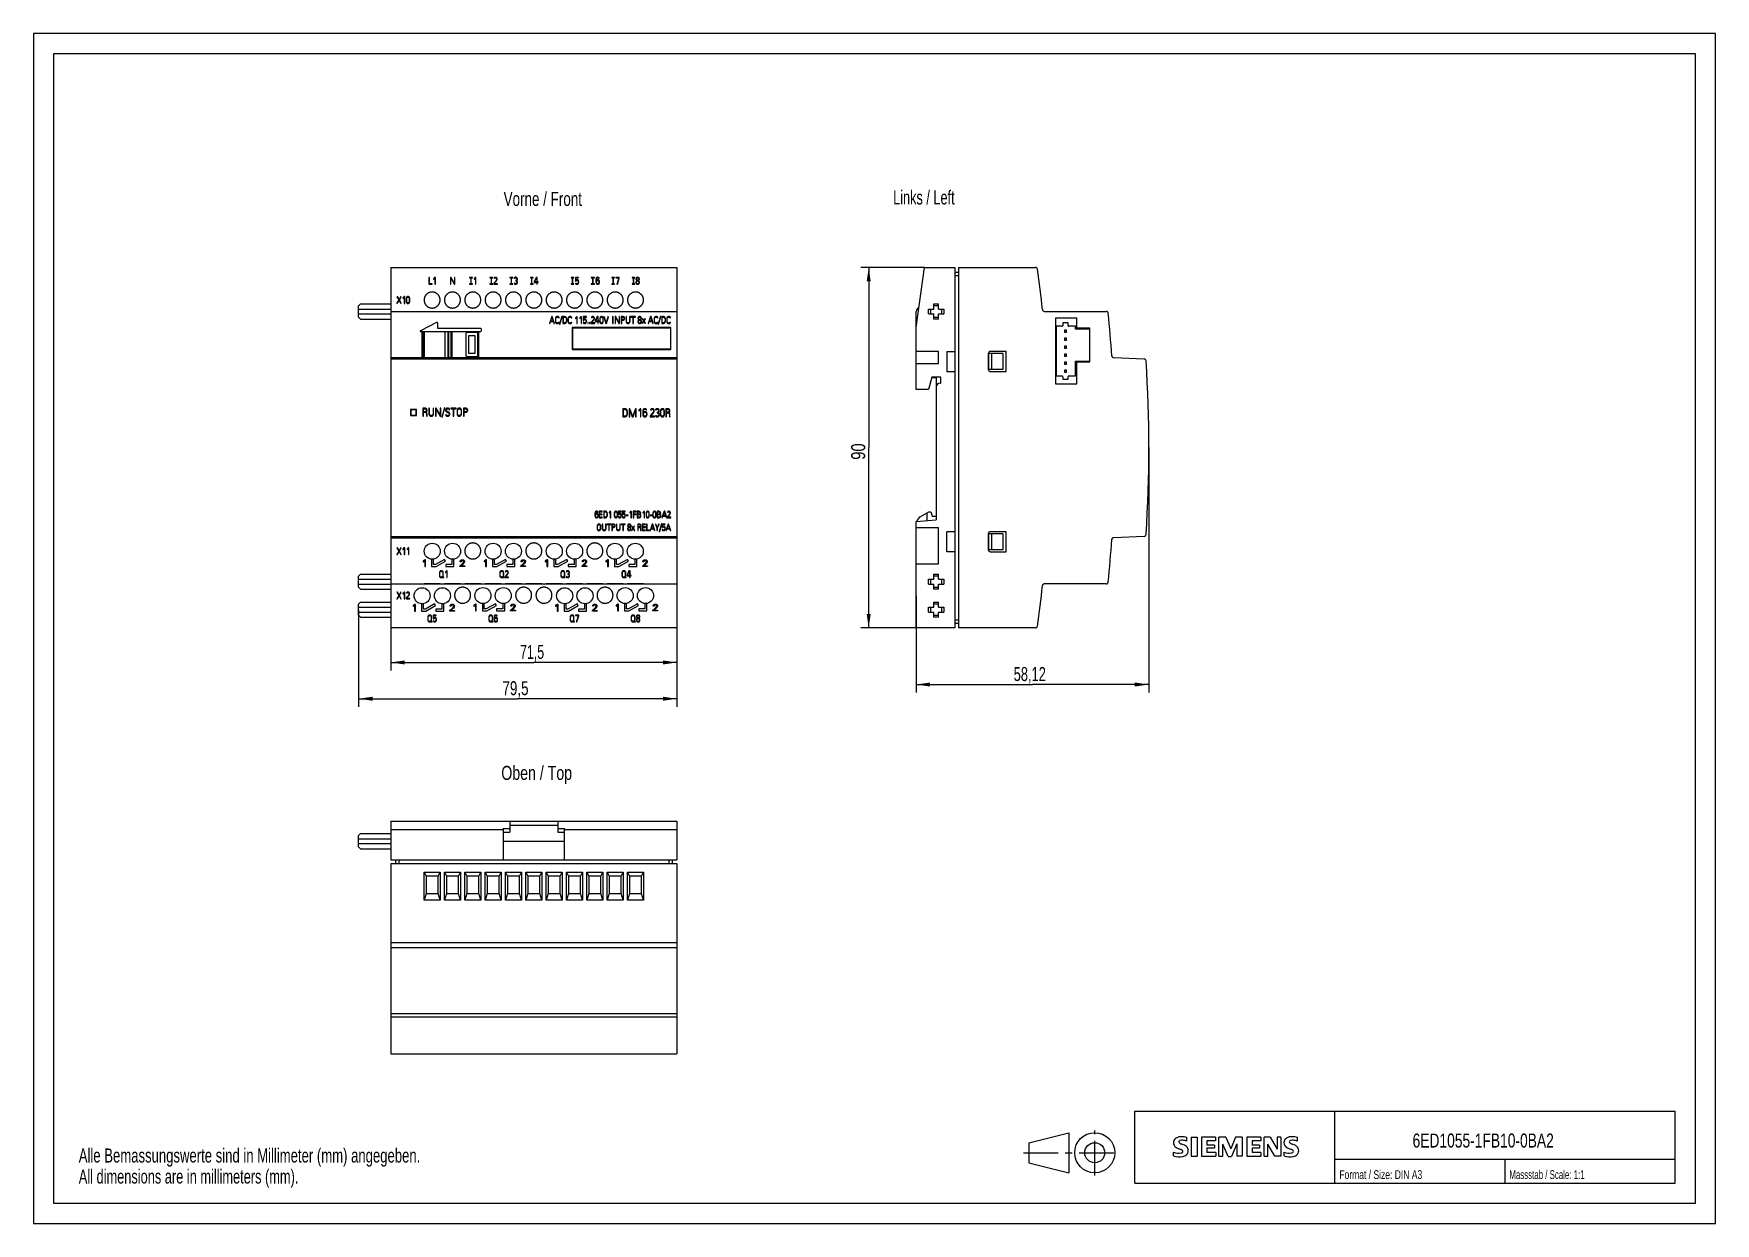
# Model space of a CAD drawing. Extents: x 0 to 420, y 0 to 297.
import ezdxf

# ---------------------------------------------------------------- set-up
doc = ezdxf.new("R2010")
doc.units = 0
doc.header["$LTSCALE"] = 23.1
doc.linetypes.add('CENTER', pattern=[0.6, 0.375, -0.075, 0.075, -0.075])
for name, color, linetype in [('10000_FRONT', 7, 'CONTINUOUS'), ('10100_DIM_FRONT', 7, 'CONTINUOUS'), ('10300_FRONT_GERMAN_ENGLISH', 7, 'CONTINUOUS'), ('10500_FRONT_LABELING', 7, 'CONTINUOUS'), ('11000_LEFT', 7, 'CONTINUOUS'), ('11100_DIM_LEFT', 7, 'CONTINUOUS'), ('11300_LEFT_GERMAN_ENGLISH', 7, 'CONTINUOUS'), ('13000_TOP', 7, 'CONTINUOUS'), ('13300_TOP_GERMAN_ENGLISH', 7, 'CONTINUOUS'), ('90000_FRAME', 7, 'CONTINUOUS'), ('91000_TIP', 7, 'CONTINUOUS')]:
    doc.layers.add(name, color=color, linetype=linetype)
doc.styles.get("Standard").update_dxf_attribs({"font": 'txt', "width": 0.8})
doc.dimstyles.new('DIMSTYLE_1', dxfattribs={"dimtxt": 3.5, "dimasz": 3.5, "dimexe": 0.18, "dimexo": 0.0625, "dimgap": 0.09, "dimtad": 1, "dimtxsty": 'STANDARD', "dimcen": 0.09, "dimazin": 3, "dimtp": 0.05, "dimtm": 0.05, "dimtfac": 1, "dimtofl": 0, "dimtmove": 0, "dimatfit": 3, "dimtolj": 1})

msp = doc.modelspace()

# ---------------------------------------------------------------- texts
at = {"layer": '10300_FRONT_GERMAN_ENGLISH', "linetype": 'CONTINUOUS', "width": 0.716117}
msp.add_text('Vorne / Front', height=3.5, dxfattribs=at).set_placement((117.382, 253.989))
at = {"layer": '11300_LEFT_GERMAN_ENGLISH', "linetype": 'CONTINUOUS', "width": 0.678571}
msp.add_text('Links / Left', height=3.5, dxfattribs=at).set_placement((214.654, 254.352))
at = {"layer": '13300_TOP_GERMAN_ENGLISH', "linetype": 'CONTINUOUS', "width": 0.754762}
msp.add_text('Oben / Top', height=3.5, dxfattribs=at).set_placement((116.797, 110.703))
at = {"layer": '90000_FRAME', "color": 7, "linetype": 'CONTINUOUS'}
for s, height, width, p in [('6ED1055-1FB10-0BA2', 3.5, 0.736772, (344.382, 18.925)), ('Format / Size: DIN A3', 2.2, 0.723356, (326.092, 11.067)), ('Massstab / Scale: 1:1', 2.2, 0.668934, (368.545, 11.067))]:
    msp.add_text(s, height=height, dxfattribs=dict(at, width=width)).set_placement(p)
at = {"layer": '91000_TIP', "color": 7, "linetype": 'CONTINUOUS'}
for s, width, p in [('Alle Bemassungswerte sind in Millimeter (mm) angegeben.', 0.699134, (11.276, 15.19)), ('All dimensions are in millimeters (mm).', 0.68254, (11.276, 9.94))]:
    msp.add_text(s, height=3.5, dxfattribs=dict(at, width=width)).set_placement(p)

# ---------------------------------------------------------------- blocks, each defined once
blk = doc.blocks.new('*D0')
at = {"layer": '10100_DIM_FRONT', "linetype": 'CONTINUOUS'}
for p, q in [((89.166611, 154.139966), (89.166611, 138.026944)), ((160.666611, 154.139966), (160.666611, 138.026944)), ((89.166611, 140.026944), (124.916611, 140.026944)), ((160.666611, 140.026944), (124.916611, 140.026944))]:
    blk.add_line(p, q, dxfattribs=at)
for points in [[(92.666611, 140.526944), (89.166611, 140.026944), (92.666611, 139.526944)], [(157.166611, 139.526944), (160.666611, 140.026944), (157.166611, 140.526944)]]:
    blk.add_solid(points, dxfattribs=at)
at = {"layer": '10100_DIM_FRONT', "linetype": 'CONTINUOUS', "width": 0.660714}
blk.add_text('71,5', height=3.5, dxfattribs=at).set_placement((121.472796, 140.901944))
blk = doc.blocks.new('*D1')
at = {"layer": '10100_DIM_FRONT', "linetype": 'CONTINUOUS'}
for p, q in [((81.17, 153.2), (81.17, 128.97)), ((160.67, 154.14), (160.67, 128.97)), ((81.17, 130.97), (120.92, 130.97)), ((160.67, 130.97), (120.92, 130.97))]:
    blk.add_line(p, q, dxfattribs=at)
for points in [[(84.67, 131.47), (81.17, 130.97), (84.67, 130.47)], [(157.17, 130.47), (160.67, 130.97), (157.17, 131.47)]]:
    blk.add_solid(points, dxfattribs=at)
at = {"layer": '10100_DIM_FRONT', "linetype": 'CONTINUOUS', "width": 0.714286}
blk.add_text('79,5', height=3.5, dxfattribs=at).set_placement((117.09, 131.85))
blk = doc.blocks.new('*D2')
at = {"layer": '11100_DIM_LEFT', "linetype": 'CONTINUOUS'}
for p, q in [((278.514843, 193.65356), (278.514843, 132.512443)), ((220.392431, 156.653559), (220.392431, 132.512443)), ((220.392431, 134.512443), (249.453637, 134.512443)), ((278.514843, 134.512443), (249.453637, 134.512443))]:
    blk.add_line(p, q, dxfattribs=at)
for points in [[(223.892431, 135.012443), (220.392431, 134.512443), (223.892431, 134.012443)], [(275.014843, 134.012443), (278.514843, 134.512443), (275.014843, 135.012443)]]:
    blk.add_solid(points, dxfattribs=at)
at = {"layer": '11100_DIM_LEFT', "linetype": 'CONTINUOUS', "width": 0.685714}
blk.add_text('58,12', height=3.5, dxfattribs=at).set_placement((244.763637, 135.387443))
blk = doc.blocks.new('*D3')
at = {"layer": '11100_DIM_LEFT', "linetype": 'CONTINUOUS'}
for p, q in [((222.5, 238.65), (206.55, 238.65)), ((208.55, 238.65), (208.55, 193.65)), ((208.55, 148.65), (208.55, 193.65)), ((225.24, 148.65), (206.55, 148.65))]:
    blk.add_line(p, q, dxfattribs=at)
for points in [[(209.05, 235.15), (208.55, 238.65), (208.05, 235.15)], [(208.05, 152.15), (208.55, 148.65), (209.05, 152.15)]]:
    blk.add_solid(points, dxfattribs=at)
at = {"layer": '11100_DIM_LEFT', "linetype": 'CONTINUOUS', "width": 0.785714}
blk.add_text('90', height=3.5, rotation=90, dxfattribs=at).set_placement((207.68, 190.63))

# ---------------------------------------------------------------- dimensions: what is measured, and where the dimension line sits
at = {"layer": '10100_DIM_FRONT', "linetype": 'CONTINUOUS'}
for base, p1, text, picture, middle in [((160.667, 130.971), (81.167, 153.204), '79,5', '*D1', (122.086, 133.596)), ((160.667, 140.027), (89.167, 154.14), '71,5', '*D0', (126.098, 142.652))]:
    dim = msp.add_linear_dim(base=base, p1=p1, p2=(160.667, 154.14), text=text, dimstyle='DIMSTYLE_1', dxfattribs=at)
    dim.commit()
    dim.dimension.update_dxf_attribs({"geometry": picture, "text_midpoint": middle, "dimtype": 160})
at = {"layer": '11100_DIM_LEFT', "linetype": 'CONTINUOUS'}
dim = msp.add_linear_dim(base=(208.552, 148.654), p1=(222.501, 238.654), p2=(225.241, 148.654), angle=270, text='90', dimstyle='DIMSTYLE_1', dxfattribs=at)
dim.commit()
dim.dimension.update_dxf_attribs({"geometry": '*D3', "text_midpoint": (205.927, 193.384), "dimtype": 160})
dim = msp.add_linear_dim(base=(278.515, 134.512), p1=(220.392, 156.654), p2=(278.515, 193.654), text='58,12', dimstyle='DIMSTYLE_1', dxfattribs=at)
dim.commit()
dim.dimension.update_dxf_attribs({"geometry": '*D2', "text_midpoint": (250.764, 137.137), "dimtype": 160})

# ---------------------------------------------------------------- linework, layer by layer
at = {"layer": '10000_FRONT', "color": 7, "linetype": 'CONTINUOUS'}
for p, q in [((89.167, 238.654), (89.167, 148.654)), ((89.167, 238.654), (160.667, 238.654)), ((160.667, 238.654), (160.667, 148.654)), ((81.667, 229.554), (81.167, 229.054)), ((81.167, 226.254), (81.167, 229.054)), ((81.167, 228.254), (89.167, 228.254)), ((81.167, 227.054), (89.167, 227.054)), ((81.667, 229.554), (89.167, 229.554)), ((89.167, 227.654), (160.667, 227.654)), ((81.167, 226.254), (81.667, 225.754)), ((81.667, 225.754), (89.167, 225.754)), ((100.626, 224.905), (96.587, 222.843)), ((96.632, 222.654), (111.667, 222.654)), ((96.917, 222.654), (96.917, 216.154)), ((97.017, 222.654), (97.017, 216.154)), ((97.382, 222.654), (97.382, 216.154)), ((97.517, 222.654), (97.517, 216.154)), ((100.917, 223.554), (100.917, 224.727)), ((111.667, 223.354), (101.117, 223.354)), ((102.717, 222.654), (102.717, 216.154)), ((103.417, 222.654), (103.417, 216.154)), ((103.617, 222.654), (103.617, 216.154)), ((104.217, 222.654), (104.217, 216.154)), ((104.417, 222.654), (104.417, 216.154)), ((111.167, 216.154), (111.167, 222.654)), ((111.867, 222.854), (111.867, 223.154)), ((134.517, 223.654), (134.517, 218.154)), ((159.167, 223.654), (134.517, 223.654)), ((134.637, 218.274), (134.637, 223.534)), ((134.637, 223.534), (159.047, 223.534)), ((159.047, 223.534), (159.047, 218.274)), ((159.167, 218.154), (159.167, 223.654)), ((107.917, 222.104), (107.917, 216.704)), ((110.617, 222.404), (108.217, 222.404)), ((108.654, 217.141), (108.654, 221.666)), ((108.654, 221.666), (110.179, 221.666)), ((110.179, 221.666), (110.179, 217.141)), ((110.917, 216.704), (110.917, 222.104)), ((89.167, 216.134), (160.667, 216.134)), ((89.167, 215.801), (160.667, 215.801)), ((96.917, 216.154), (111.167, 216.154)), ((108.217, 216.404), (110.617, 216.404)), ((110.179, 217.141), (108.654, 217.141)), ((134.517, 218.154), (159.167, 218.154)), ((159.047, 218.274), (134.637, 218.274)), ((94.117, 203.162), (94.117, 201.66)), ((95.617, 203.162), (94.117, 203.162)), ((94.117, 201.66), (95.617, 201.66)), ((94.217, 203.062), (94.217, 201.76)), ((95.517, 203.062), (94.217, 203.062)), ((94.217, 201.76), (95.517, 201.76)), ((95.517, 201.76), (95.517, 203.062)), ((95.617, 201.66), (95.617, 203.162)), ((89.167, 171.506), (160.667, 171.506)), ((89.167, 171.173), (160.667, 171.173)), ((99.402, 165.793), (99.402, 163.939)), ((99.899, 165.793), (99.402, 165.793)), ((99.402, 163.939), (100.497, 163.939)), ((99.899, 164.44), (99.899, 165.793)), ((100.365, 164.44), (99.899, 164.44)), ((102.649, 165.757), (100.365, 164.44)), ((100.497, 163.939), (102.899, 165.324)), ((102.899, 165.324), (102.649, 165.757)), ((102.98, 164.439), (102.98, 163.939)), ((104.48, 164.439), (102.98, 164.439)), ((102.98, 163.939), (104.98, 163.939)), ((104.48, 165.799), (104.48, 164.439)), ((104.98, 165.799), (104.48, 165.799)), ((104.98, 163.939), (104.98, 165.799)), ((114.607, 165.793), (114.607, 163.939)), ((115.104, 165.793), (114.607, 165.793)), ((114.607, 163.939), (115.702, 163.939)), ((115.104, 164.44), (115.104, 165.793)), ((115.57, 164.44), (115.104, 164.44)), ((117.854, 165.757), (115.57, 164.44)), ((115.702, 163.939), (118.104, 165.324)), ((118.104, 165.324), (117.854, 165.757)), ((118.185, 164.439), (118.185, 163.939)), ((119.685, 164.439), (118.185, 164.439)), ((118.185, 163.939), (120.185, 163.939)), ((119.685, 165.799), (119.685, 164.439)), ((120.185, 165.799), (119.685, 165.799)), ((120.185, 163.939), (120.185, 165.799)), ((129.891, 165.793), (129.891, 163.939)), ((130.388, 165.793), (129.891, 165.793)), ((129.891, 163.939), (130.986, 163.939)), ((130.388, 164.44), (130.388, 165.793)), ((130.854, 164.44), (130.388, 164.44)), ((133.139, 165.757), (130.854, 164.44)), ((130.986, 163.939), (133.388, 165.324)), ((133.388, 165.324), (133.139, 165.757)), ((133.469, 164.439), (133.469, 163.939)), ((134.969, 164.439), (133.469, 164.439)), ((133.469, 163.939), (135.469, 163.939)), ((134.969, 165.799), (134.969, 164.439)), ((135.469, 165.799), (134.969, 165.799)), ((135.469, 163.939), (135.469, 165.799)), ((145.037, 165.793), (145.037, 163.939)), ((145.534, 165.793), (145.037, 165.793)), ((145.037, 163.939), (146.132, 163.939)), ((145.534, 164.44), (145.534, 165.793)), ((146, 164.44), (145.534, 164.44)), ((148.284, 165.757), (146, 164.44)), ((146.132, 163.939), (148.534, 165.324)), ((148.534, 165.324), (148.284, 165.757)), ((148.615, 164.439), (148.615, 163.939)), ((150.115, 164.439), (148.615, 164.439)), ((148.615, 163.939), (150.615, 163.939)), ((150.115, 165.799), (150.115, 164.439)), ((150.615, 165.799), (150.115, 165.799)), ((150.615, 163.939), (150.615, 165.799)), ((81.667, 162.104), (81.167, 161.604)), ((81.167, 158.804), (81.167, 161.604)), ((81.167, 160.804), (89.167, 160.804)), ((81.167, 159.604), (89.167, 159.604)), ((81.667, 162.104), (89.167, 162.104)), ((89.167, 159.654), (160.667, 159.654)), ((97.515, 159.651), (97.517, 159.654)), ((101.518, 159.651), (97.515, 159.651)), ((101.517, 159.654), (101.518, 159.651)), ((102.595, 159.651), (102.597, 159.654)), ((106.598, 159.651), (102.595, 159.651)), ((106.597, 159.654), (106.598, 159.651)), ((107.675, 159.651), (107.677, 159.654)), ((111.678, 159.651), (107.675, 159.651)), ((111.677, 159.654), (111.678, 159.651)), ((112.755, 159.651), (112.757, 159.654)), ((116.758, 159.651), (112.755, 159.651)), ((116.757, 159.654), (116.758, 159.651)), ((117.835, 159.651), (117.837, 159.654)), ((121.838, 159.651), (117.835, 159.651)), ((121.837, 159.654), (121.838, 159.651)), ((122.915, 159.651), (122.917, 159.654)), ((126.918, 159.651), (122.915, 159.651)), ((126.917, 159.654), (126.918, 159.651)), ((127.995, 159.651), (127.997, 159.654)), ((131.998, 159.651), (127.995, 159.651)), ((131.997, 159.654), (131.998, 159.651)), ((133.075, 159.651), (133.077, 159.654)), ((137.078, 159.651), (133.075, 159.651)), ((137.077, 159.654), (137.078, 159.651)), ((138.155, 159.651), (138.157, 159.654)), ((142.158, 159.651), (138.155, 159.651)), ((142.157, 159.654), (142.158, 159.651)), ((143.235, 159.651), (143.237, 159.654)), ((147.238, 159.651), (143.235, 159.651)), ((147.237, 159.654), (147.238, 159.651)), ((148.315, 159.651), (148.317, 159.654)), ((152.318, 159.651), (148.315, 159.651)), ((152.317, 159.654), (152.318, 159.651)), ((81.167, 158.804), (81.667, 158.304)), ((81.667, 158.304), (89.167, 158.304)), ((81.667, 155.104), (81.167, 154.604)), ((81.167, 151.804), (81.167, 154.604)), ((81.167, 153.804), (89.167, 153.804)), ((81.167, 152.604), (89.167, 152.604)), ((81.167, 151.804), (81.667, 151.304)), ((81.667, 155.104), (89.167, 155.104)), ((81.667, 151.304), (89.167, 151.304)), ((96.869, 154.693), (96.869, 152.839)), ((97.365, 154.693), (96.869, 154.693)), ((96.869, 152.839), (97.964, 152.839)), ((97.365, 153.34), (97.365, 154.693)), ((97.831, 153.34), (97.365, 153.34)), ((100.116, 154.658), (97.831, 153.34)), ((97.964, 152.839), (100.366, 154.225)), ((100.366, 154.225), (100.116, 154.658)), ((100.447, 153.339), (100.447, 152.839)), ((101.946, 153.339), (100.447, 153.339)), ((100.447, 152.839), (102.446, 152.839)), ((101.946, 154.699), (101.946, 153.339)), ((102.446, 154.699), (101.946, 154.699)), ((102.446, 152.839), (102.446, 154.699)), ((112.06, 154.725), (112.06, 152.871)), ((112.557, 154.725), (112.06, 154.725)), ((112.06, 152.871), (113.155, 152.871)), ((112.557, 153.372), (112.557, 154.725)), ((113.023, 153.372), (112.557, 153.372)), ((115.308, 154.69), (113.023, 153.372)), ((113.155, 152.871), (115.557, 154.257)), ((115.557, 154.257), (115.308, 154.69)), ((115.638, 153.371), (115.638, 152.871)), ((117.138, 153.371), (115.638, 153.371)), ((115.638, 152.871), (117.638, 152.871)), ((117.138, 154.731), (117.138, 153.371)), ((117.638, 154.731), (117.138, 154.731)), ((117.638, 152.871), (117.638, 154.731)), ((132.476, 154.693), (132.476, 152.839)), ((132.972, 154.693), (132.476, 154.693)), ((132.476, 152.839), (133.571, 152.839)), ((132.972, 153.34), (132.972, 154.693)), ((133.438, 153.34), (132.972, 153.34)), ((135.723, 154.658), (133.438, 153.34)), ((133.571, 152.839), (135.973, 154.225)), ((135.973, 154.225), (135.723, 154.658)), ((136.054, 153.339), (136.054, 152.839)), ((137.553, 153.339), (136.054, 153.339)), ((136.054, 152.839), (138.053, 152.839)), ((137.553, 154.699), (137.553, 153.339)), ((138.053, 154.699), (137.553, 154.699)), ((138.053, 152.839), (138.053, 154.699)), ((147.585, 154.725), (147.585, 152.871)), ((148.081, 154.725), (147.585, 154.725)), ((147.585, 152.871), (148.68, 152.871)), ((148.081, 153.372), (148.081, 154.725)), ((148.547, 153.372), (148.081, 153.372)), ((150.832, 154.69), (148.547, 153.372)), ((148.68, 152.871), (151.082, 154.257)), ((151.082, 154.257), (150.832, 154.69)), ((151.162, 153.371), (151.162, 152.871)), ((152.662, 153.371), (151.162, 153.371)), ((151.162, 152.871), (153.162, 152.871)), ((152.662, 154.731), (152.662, 153.371)), ((153.162, 154.731), (152.662, 154.731)), ((153.162, 152.871), (153.162, 154.731)), ((160.667, 148.654), (89.167, 148.654))]:
    msp.add_line(p, q, dxfattribs=at)
for centre in [(99.546, 167.79), (104.626, 167.79), (114.751, 167.79), (119.831, 167.79), (130.035, 167.79), (135.115, 167.79), (145.181, 167.79), (150.261, 167.79), (97.013, 156.69), (102.093, 156.69), (112.204, 156.722), (117.284, 156.722), (132.62, 156.69), (137.7, 156.69), (147.728, 156.722), (152.808, 156.722)]:
    msp.add_circle(centre, 2, dxfattribs=at)
for centre, radius, start, end in [((100.717, 224.727), 0.2, 0, 117.0506), ((111.667, 222.854), 0.2, 270, 0), ((108.217, 222.104), 0.3, 90, 180), ((110.617, 222.104), 0.3, 0, 90), ((108.217, 216.704), 0.3, 180, 270), ((110.617, 216.704), 0.3, 270, 360)]:
    msp.add_arc(centre, radius, start, end, dxfattribs=at)
for points, knots in [([(101.517, 230.504), (101.517, 230.569), (101.513, 230.635), (101.501, 230.764), (101.491, 230.828), (101.466, 230.956), (101.45, 231.019), (101.422, 231.113), (101.412, 231.144), (101.389, 231.206), (101.378, 231.237), (101.34, 231.327), (101.285, 231.445), (101.218, 231.557), (101.164, 231.638), (101.145, 231.665), (101.106, 231.718), (101.086, 231.744), (101.023, 231.82), (100.979, 231.869), (100.841, 232.008), (100.741, 232.091), (100.618, 232.173), (100.604, 232.182), (100.576, 232.2), (100.562, 232.208), (100.52, 232.234), (100.491, 232.25), (100.405, 232.297), (100.346, 232.325), (100.225, 232.375), (100.164, 232.397), (100.07, 232.426), (100.038, 232.435), (99.974, 232.451), (99.942, 232.458), (99.844, 232.478), (99.714, 232.497), (99.584, 232.503), (99.453, 232.504), (99.388, 232.501), (99.289, 232.491), (99.256, 232.487), (99.191, 232.477), (99.029, 232.449), (98.872, 232.402), (98.721, 232.339), (98.691, 232.325), (98.646, 232.304), (98.631, 232.297), (98.602, 232.282), (98.528, 232.244), (98.458, 232.202), (98.296, 232.093), (98.195, 232.01), (98.078, 231.893), (98.055, 231.869), (98.011, 231.821), (97.99, 231.796), (97.928, 231.72), (97.889, 231.668), (97.817, 231.56), (97.783, 231.504), (97.737, 231.417), (97.722, 231.388), (97.694, 231.328), (97.681, 231.298), (97.643, 231.207), (97.6, 231.085), (97.568, 230.959), (97.549, 230.863), (97.543, 230.831), (97.534, 230.766), (97.53, 230.733), (97.52, 230.635), (97.517, 230.569), (97.517, 230.504)], [0, 0, 0, 0, 0.03125, 0.03125, 0.0625, 0.0625, 0.09375, 0.09375, 0.109375, 0.109375, 0.125, 0.125, 0.15625, 0.1875, 0.1875, 0.203125, 0.203125, 0.21875, 0.21875, 0.25, 0.25, 0.3125, 0.3125, 0.3203125, 0.3203125, 0.328125, 0.328125, 0.34375, 0.34375, 0.375, 0.375, 0.40625, 0.40625, 0.421875, 0.421875, 0.4375, 0.4375, 0.46875, 0.5, 0.5, 0.53125, 0.53125, 0.546875, 0.546875, 0.5625, 0.625, 0.625, 0.640625, 0.640625, 0.6484375, 0.6484375, 0.65625, 0.6875, 0.6875, 0.75, 0.75, 0.765625, 0.765625, 0.78125, 0.78125, 0.8125, 0.8125, 0.84375, 0.84375, 0.859375, 0.859375, 0.875, 0.875, 0.90625, 0.9375, 0.9375, 0.953125, 0.953125, 0.96875, 0.96875, 1, 1, 1, 1]), ([(106.597, 230.504), (106.597, 230.569), (106.593, 230.635), (106.581, 230.764), (106.571, 230.828), (106.546, 230.956), (106.53, 231.019), (106.502, 231.113), (106.492, 231.144), (106.469, 231.206), (106.458, 231.237), (106.42, 231.327), (106.365, 231.445), (106.298, 231.557), (106.244, 231.638), (106.225, 231.665), (106.186, 231.718), (106.166, 231.744), (106.103, 231.82), (106.059, 231.869), (105.921, 232.008), (105.821, 232.091), (105.698, 232.173), (105.684, 232.182), (105.656, 232.2), (105.642, 232.208), (105.6, 232.234), (105.571, 232.25), (105.485, 232.297), (105.426, 232.325), (105.305, 232.375), (105.244, 232.397), (105.15, 232.426), (105.118, 232.435), (105.054, 232.451), (105.022, 232.458), (104.924, 232.478), (104.794, 232.497), (104.664, 232.503), (104.533, 232.504), (104.468, 232.501), (104.369, 232.491), (104.336, 232.487), (104.271, 232.477), (104.109, 232.449), (103.952, 232.402), (103.801, 232.339), (103.771, 232.325), (103.726, 232.304), (103.711, 232.297), (103.682, 232.282), (103.608, 232.244), (103.538, 232.202), (103.376, 232.093), (103.275, 232.01), (103.158, 231.893), (103.135, 231.869), (103.091, 231.821), (103.07, 231.796), (103.008, 231.72), (102.969, 231.668), (102.897, 231.56), (102.863, 231.504), (102.817, 231.417), (102.802, 231.388), (102.774, 231.328), (102.761, 231.298), (102.723, 231.207), (102.68, 231.085), (102.648, 230.959), (102.629, 230.863), (102.623, 230.831), (102.614, 230.766), (102.61, 230.733), (102.6, 230.635), (102.597, 230.569), (102.597, 230.504)], [0, 0, 0, 0, 0.03125, 0.03125, 0.0625, 0.0625, 0.09375, 0.09375, 0.109375, 0.109375, 0.125, 0.125, 0.15625, 0.1875, 0.1875, 0.203125, 0.203125, 0.21875, 0.21875, 0.25, 0.25, 0.3125, 0.3125, 0.3203125, 0.3203125, 0.328125, 0.328125, 0.34375, 0.34375, 0.375, 0.375, 0.40625, 0.40625, 0.421875, 0.421875, 0.4375, 0.4375, 0.46875, 0.5, 0.5, 0.53125, 0.53125, 0.546875, 0.546875, 0.5625, 0.625, 0.625, 0.640625, 0.640625, 0.6484375, 0.6484375, 0.65625, 0.6875, 0.6875, 0.75, 0.75, 0.765625, 0.765625, 0.78125, 0.78125, 0.8125, 0.8125, 0.84375, 0.84375, 0.859375, 0.859375, 0.875, 0.875, 0.90625, 0.9375, 0.9375, 0.953125, 0.953125, 0.96875, 0.96875, 1, 1, 1, 1]), ([(111.677, 230.504), (111.677, 230.569), (111.673, 230.635), (111.661, 230.764), (111.651, 230.828), (111.626, 230.956), (111.61, 231.019), (111.582, 231.113), (111.572, 231.144), (111.549, 231.206), (111.538, 231.237), (111.5, 231.327), (111.445, 231.445), (111.378, 231.557), (111.324, 231.638), (111.305, 231.665), (111.266, 231.718), (111.246, 231.744), (111.183, 231.82), (111.139, 231.869), (111.001, 232.008), (110.901, 232.091), (110.778, 232.173), (110.764, 232.182), (110.736, 232.2), (110.722, 232.208), (110.68, 232.234), (110.651, 232.25), (110.565, 232.297), (110.506, 232.325), (110.385, 232.375), (110.324, 232.397), (110.23, 232.426), (110.198, 232.435), (110.134, 232.451), (110.102, 232.458), (110.004, 232.478), (109.874, 232.497), (109.744, 232.503), (109.613, 232.504), (109.548, 232.501), (109.449, 232.491), (109.416, 232.487), (109.351, 232.477), (109.189, 232.449), (109.032, 232.402), (108.881, 232.339), (108.851, 232.325), (108.806, 232.304), (108.791, 232.297), (108.762, 232.282), (108.688, 232.244), (108.618, 232.202), (108.456, 232.093), (108.355, 232.01), (108.238, 231.893), (108.215, 231.869), (108.171, 231.821), (108.15, 231.796), (108.088, 231.72), (108.049, 231.668), (107.977, 231.56), (107.943, 231.504), (107.897, 231.417), (107.882, 231.388), (107.854, 231.328), (107.841, 231.298), (107.803, 231.207), (107.76, 231.085), (107.728, 230.959), (107.709, 230.863), (107.703, 230.831), (107.694, 230.766), (107.69, 230.733), (107.68, 230.635), (107.677, 230.569), (107.677, 230.504)], [0, 0, 0, 0, 0.03125, 0.03125, 0.0625, 0.0625, 0.09375, 0.09375, 0.109375, 0.109375, 0.125, 0.125, 0.15625, 0.1875, 0.1875, 0.203125, 0.203125, 0.21875, 0.21875, 0.25, 0.25, 0.3125, 0.3125, 0.3203125, 0.3203125, 0.328125, 0.328125, 0.34375, 0.34375, 0.375, 0.375, 0.40625, 0.40625, 0.421875, 0.421875, 0.4375, 0.4375, 0.46875, 0.5, 0.5, 0.53125, 0.53125, 0.546875, 0.546875, 0.5625, 0.625, 0.625, 0.640625, 0.640625, 0.6484375, 0.6484375, 0.65625, 0.6875, 0.6875, 0.75, 0.75, 0.765625, 0.765625, 0.78125, 0.78125, 0.8125, 0.8125, 0.84375, 0.84375, 0.859375, 0.859375, 0.875, 0.875, 0.90625, 0.9375, 0.9375, 0.953125, 0.953125, 0.96875, 0.96875, 1, 1, 1, 1]), ([(116.757, 230.504), (116.757, 230.569), (116.753, 230.635), (116.741, 230.764), (116.731, 230.828), (116.706, 230.956), (116.69, 231.019), (116.662, 231.113), (116.652, 231.144), (116.629, 231.206), (116.618, 231.237), (116.58, 231.327), (116.525, 231.445), (116.458, 231.557), (116.404, 231.638), (116.385, 231.665), (116.346, 231.718), (116.326, 231.744), (116.263, 231.82), (116.219, 231.869), (116.081, 232.008), (115.981, 232.091), (115.858, 232.173), (115.844, 232.182), (115.816, 232.2), (115.802, 232.208), (115.76, 232.234), (115.731, 232.25), (115.645, 232.297), (115.586, 232.325), (115.465, 232.375), (115.404, 232.397), (115.31, 232.426), (115.278, 232.435), (115.214, 232.451), (115.182, 232.458), (115.084, 232.478), (114.954, 232.497), (114.824, 232.503), (114.693, 232.504), (114.628, 232.501), (114.529, 232.491), (114.496, 232.487), (114.431, 232.477), (114.269, 232.449), (114.112, 232.402), (113.961, 232.339), (113.931, 232.325), (113.886, 232.304), (113.871, 232.297), (113.842, 232.282), (113.768, 232.244), (113.698, 232.202), (113.536, 232.093), (113.435, 232.01), (113.318, 231.893), (113.295, 231.869), (113.251, 231.821), (113.23, 231.796), (113.168, 231.72), (113.129, 231.668), (113.057, 231.56), (113.023, 231.504), (112.977, 231.417), (112.962, 231.388), (112.934, 231.328), (112.921, 231.298), (112.883, 231.207), (112.84, 231.085), (112.808, 230.959), (112.789, 230.863), (112.783, 230.831), (112.774, 230.766), (112.77, 230.733), (112.76, 230.635), (112.757, 230.569), (112.757, 230.504)], [0, 0, 0, 0, 0.03125, 0.03125, 0.0625, 0.0625, 0.09375, 0.09375, 0.109375, 0.109375, 0.125, 0.125, 0.15625, 0.1875, 0.1875, 0.203125, 0.203125, 0.21875, 0.21875, 0.25, 0.25, 0.3125, 0.3125, 0.3203125, 0.3203125, 0.328125, 0.328125, 0.34375, 0.34375, 0.375, 0.375, 0.40625, 0.40625, 0.421875, 0.421875, 0.4375, 0.4375, 0.46875, 0.5, 0.5, 0.53125, 0.53125, 0.546875, 0.546875, 0.5625, 0.625, 0.625, 0.640625, 0.640625, 0.6484375, 0.6484375, 0.65625, 0.6875, 0.6875, 0.75, 0.75, 0.765625, 0.765625, 0.78125, 0.78125, 0.8125, 0.8125, 0.84375, 0.84375, 0.859375, 0.859375, 0.875, 0.875, 0.90625, 0.9375, 0.9375, 0.953125, 0.953125, 0.96875, 0.96875, 1, 1, 1, 1]), ([(121.837, 230.504), (121.837, 230.569), (121.833, 230.635), (121.821, 230.764), (121.811, 230.828), (121.786, 230.956), (121.77, 231.019), (121.742, 231.113), (121.732, 231.144), (121.709, 231.206), (121.698, 231.237), (121.66, 231.327), (121.605, 231.445), (121.538, 231.557), (121.484, 231.638), (121.465, 231.665), (121.426, 231.718), (121.406, 231.744), (121.343, 231.82), (121.299, 231.869), (121.161, 232.008), (121.061, 232.091), (120.938, 232.173), (120.924, 232.182), (120.896, 232.2), (120.882, 232.208), (120.84, 232.234), (120.811, 232.25), (120.725, 232.297), (120.666, 232.325), (120.545, 232.375), (120.484, 232.397), (120.39, 232.426), (120.358, 232.435), (120.294, 232.451), (120.262, 232.458), (120.164, 232.478), (120.034, 232.497), (119.904, 232.503), (119.773, 232.504), (119.708, 232.501), (119.609, 232.491), (119.576, 232.487), (119.511, 232.477), (119.349, 232.449), (119.192, 232.402), (119.041, 232.339), (119.011, 232.325), (118.966, 232.304), (118.951, 232.297), (118.922, 232.282), (118.848, 232.244), (118.778, 232.202), (118.616, 232.093), (118.515, 232.01), (118.398, 231.893), (118.375, 231.869), (118.331, 231.821), (118.31, 231.796), (118.248, 231.72), (118.209, 231.668), (118.137, 231.56), (118.103, 231.504), (118.057, 231.417), (118.042, 231.388), (118.014, 231.328), (118.001, 231.298), (117.963, 231.207), (117.92, 231.085), (117.888, 230.959), (117.869, 230.863), (117.863, 230.831), (117.854, 230.766), (117.85, 230.733), (117.84, 230.635), (117.837, 230.569), (117.837, 230.504)], [0, 0, 0, 0, 0.03125, 0.03125, 0.0625, 0.0625, 0.09375, 0.09375, 0.109375, 0.109375, 0.125, 0.125, 0.15625, 0.1875, 0.1875, 0.203125, 0.203125, 0.21875, 0.21875, 0.25, 0.25, 0.3125, 0.3125, 0.3203125, 0.3203125, 0.328125, 0.328125, 0.34375, 0.34375, 0.375, 0.375, 0.40625, 0.40625, 0.421875, 0.421875, 0.4375, 0.4375, 0.46875, 0.5, 0.5, 0.53125, 0.53125, 0.546875, 0.546875, 0.5625, 0.625, 0.625, 0.640625, 0.640625, 0.6484375, 0.6484375, 0.65625, 0.6875, 0.6875, 0.75, 0.75, 0.765625, 0.765625, 0.78125, 0.78125, 0.8125, 0.8125, 0.84375, 0.84375, 0.859375, 0.859375, 0.875, 0.875, 0.90625, 0.9375, 0.9375, 0.953125, 0.953125, 0.96875, 0.96875, 1, 1, 1, 1]), ([(126.917, 230.504), (126.917, 230.569), (126.913, 230.635), (126.901, 230.764), (126.891, 230.828), (126.866, 230.956), (126.85, 231.019), (126.822, 231.113), (126.812, 231.144), (126.789, 231.206), (126.778, 231.237), (126.74, 231.327), (126.685, 231.445), (126.618, 231.557), (126.564, 231.638), (126.545, 231.665), (126.506, 231.718), (126.486, 231.744), (126.423, 231.82), (126.379, 231.869), (126.241, 232.008), (126.141, 232.091), (126.018, 232.173), (126.004, 232.182), (125.976, 232.2), (125.962, 232.208), (125.92, 232.234), (125.891, 232.25), (125.805, 232.297), (125.746, 232.325), (125.625, 232.375), (125.564, 232.397), (125.47, 232.426), (125.438, 232.435), (125.374, 232.451), (125.342, 232.458), (125.244, 232.478), (125.114, 232.497), (124.984, 232.503), (124.853, 232.504), (124.788, 232.501), (124.689, 232.491), (124.656, 232.487), (124.591, 232.477), (124.429, 232.449), (124.272, 232.402), (124.121, 232.339), (124.091, 232.325), (124.046, 232.304), (124.031, 232.297), (124.002, 232.282), (123.928, 232.244), (123.858, 232.202), (123.696, 232.093), (123.595, 232.01), (123.478, 231.893), (123.455, 231.869), (123.411, 231.821), (123.39, 231.796), (123.328, 231.72), (123.289, 231.668), (123.217, 231.56), (123.183, 231.504), (123.137, 231.417), (123.122, 231.388), (123.094, 231.328), (123.081, 231.298), (123.043, 231.207), (123, 231.085), (122.968, 230.959), (122.949, 230.863), (122.943, 230.831), (122.934, 230.766), (122.93, 230.733), (122.92, 230.635), (122.917, 230.569), (122.917, 230.504)], [0, 0, 0, 0, 0.03125, 0.03125, 0.0625, 0.0625, 0.09375, 0.09375, 0.109375, 0.109375, 0.125, 0.125, 0.15625, 0.1875, 0.1875, 0.203125, 0.203125, 0.21875, 0.21875, 0.25, 0.25, 0.3125, 0.3125, 0.3203125, 0.3203125, 0.328125, 0.328125, 0.34375, 0.34375, 0.375, 0.375, 0.40625, 0.40625, 0.421875, 0.421875, 0.4375, 0.4375, 0.46875, 0.5, 0.5, 0.53125, 0.53125, 0.546875, 0.546875, 0.5625, 0.625, 0.625, 0.640625, 0.640625, 0.6484375, 0.6484375, 0.65625, 0.6875, 0.6875, 0.75, 0.75, 0.765625, 0.765625, 0.78125, 0.78125, 0.8125, 0.8125, 0.84375, 0.84375, 0.859375, 0.859375, 0.875, 0.875, 0.90625, 0.9375, 0.9375, 0.953125, 0.953125, 0.96875, 0.96875, 1, 1, 1, 1]), ([(131.997, 230.504), (131.997, 230.569), (131.993, 230.635), (131.981, 230.764), (131.971, 230.828), (131.946, 230.956), (131.93, 231.019), (131.902, 231.113), (131.892, 231.144), (131.869, 231.206), (131.858, 231.237), (131.82, 231.327), (131.765, 231.445), (131.698, 231.557), (131.644, 231.638), (131.625, 231.665), (131.586, 231.718), (131.566, 231.744), (131.503, 231.82), (131.459, 231.869), (131.321, 232.008), (131.221, 232.091), (131.098, 232.173), (131.084, 232.182), (131.056, 232.2), (131.042, 232.208), (131, 232.234), (130.971, 232.25), (130.885, 232.297), (130.826, 232.325), (130.705, 232.375), (130.644, 232.397), (130.55, 232.426), (130.518, 232.435), (130.454, 232.451), (130.422, 232.458), (130.324, 232.478), (130.194, 232.497), (130.064, 232.503), (129.933, 232.504), (129.868, 232.501), (129.769, 232.491), (129.736, 232.487), (129.671, 232.477), (129.509, 232.449), (129.352, 232.402), (129.201, 232.339), (129.171, 232.325), (129.126, 232.304), (129.111, 232.297), (129.082, 232.282), (129.008, 232.244), (128.938, 232.202), (128.776, 232.093), (128.675, 232.01), (128.558, 231.893), (128.535, 231.869), (128.491, 231.821), (128.47, 231.796), (128.408, 231.72), (128.369, 231.668), (128.297, 231.56), (128.263, 231.504), (128.217, 231.417), (128.202, 231.388), (128.174, 231.328), (128.161, 231.298), (128.123, 231.207), (128.08, 231.085), (128.048, 230.959), (128.029, 230.863), (128.023, 230.831), (128.014, 230.766), (128.01, 230.733), (128, 230.635), (127.997, 230.569), (127.997, 230.504)], [0, 0, 0, 0, 0.03125, 0.03125, 0.0625, 0.0625, 0.09375, 0.09375, 0.109375, 0.109375, 0.125, 0.125, 0.15625, 0.1875, 0.1875, 0.203125, 0.203125, 0.21875, 0.21875, 0.25, 0.25, 0.3125, 0.3125, 0.3203125, 0.3203125, 0.328125, 0.328125, 0.34375, 0.34375, 0.375, 0.375, 0.40625, 0.40625, 0.421875, 0.421875, 0.4375, 0.4375, 0.46875, 0.5, 0.5, 0.53125, 0.53125, 0.546875, 0.546875, 0.5625, 0.625, 0.625, 0.640625, 0.640625, 0.6484375, 0.6484375, 0.65625, 0.6875, 0.6875, 0.75, 0.75, 0.765625, 0.765625, 0.78125, 0.78125, 0.8125, 0.8125, 0.84375, 0.84375, 0.859375, 0.859375, 0.875, 0.875, 0.90625, 0.9375, 0.9375, 0.953125, 0.953125, 0.96875, 0.96875, 1, 1, 1, 1]), ([(137.077, 230.504), (137.077, 230.569), (137.073, 230.635), (137.061, 230.764), (137.051, 230.828), (137.026, 230.956), (137.01, 231.019), (136.982, 231.113), (136.972, 231.144), (136.949, 231.206), (136.938, 231.237), (136.9, 231.327), (136.845, 231.445), (136.778, 231.557), (136.724, 231.638), (136.705, 231.665), (136.666, 231.718), (136.646, 231.744), (136.583, 231.82), (136.539, 231.869), (136.401, 232.008), (136.301, 232.091), (136.178, 232.173), (136.164, 232.182), (136.136, 232.2), (136.122, 232.208), (136.08, 232.234), (136.051, 232.25), (135.965, 232.297), (135.906, 232.325), (135.785, 232.375), (135.724, 232.397), (135.63, 232.426), (135.598, 232.435), (135.534, 232.451), (135.502, 232.458), (135.404, 232.478), (135.274, 232.497), (135.144, 232.503), (135.013, 232.504), (134.948, 232.501), (134.849, 232.491), (134.816, 232.487), (134.751, 232.477), (134.589, 232.449), (134.432, 232.402), (134.281, 232.339), (134.251, 232.325), (134.206, 232.304), (134.191, 232.297), (134.162, 232.282), (134.088, 232.244), (134.018, 232.202), (133.856, 232.093), (133.755, 232.01), (133.638, 231.893), (133.615, 231.869), (133.571, 231.821), (133.55, 231.796), (133.488, 231.72), (133.449, 231.668), (133.377, 231.56), (133.343, 231.504), (133.297, 231.417), (133.282, 231.388), (133.254, 231.328), (133.241, 231.298), (133.203, 231.207), (133.16, 231.085), (133.128, 230.959), (133.109, 230.863), (133.103, 230.831), (133.094, 230.766), (133.09, 230.733), (133.08, 230.635), (133.077, 230.569), (133.077, 230.504)], [0, 0, 0, 0, 0.03125, 0.03125, 0.0625, 0.0625, 0.09375, 0.09375, 0.109375, 0.109375, 0.125, 0.125, 0.15625, 0.1875, 0.1875, 0.203125, 0.203125, 0.21875, 0.21875, 0.25, 0.25, 0.3125, 0.3125, 0.3203125, 0.3203125, 0.328125, 0.328125, 0.34375, 0.34375, 0.375, 0.375, 0.40625, 0.40625, 0.421875, 0.421875, 0.4375, 0.4375, 0.46875, 0.5, 0.5, 0.53125, 0.53125, 0.546875, 0.546875, 0.5625, 0.625, 0.625, 0.640625, 0.640625, 0.6484375, 0.6484375, 0.65625, 0.6875, 0.6875, 0.75, 0.75, 0.765625, 0.765625, 0.78125, 0.78125, 0.8125, 0.8125, 0.84375, 0.84375, 0.859375, 0.859375, 0.875, 0.875, 0.90625, 0.9375, 0.9375, 0.953125, 0.953125, 0.96875, 0.96875, 1, 1, 1, 1]), ([(142.157, 230.504), (142.157, 230.569), (142.153, 230.635), (142.141, 230.764), (142.131, 230.828), (142.106, 230.956), (142.09, 231.019), (142.062, 231.113), (142.052, 231.144), (142.029, 231.206), (142.018, 231.237), (141.98, 231.327), (141.925, 231.445), (141.858, 231.557), (141.804, 231.638), (141.785, 231.665), (141.746, 231.718), (141.726, 231.744), (141.663, 231.82), (141.619, 231.869), (141.481, 232.008), (141.381, 232.091), (141.258, 232.173), (141.244, 232.182), (141.216, 232.2), (141.202, 232.208), (141.16, 232.234), (141.131, 232.25), (141.045, 232.297), (140.986, 232.325), (140.865, 232.375), (140.804, 232.397), (140.71, 232.426), (140.678, 232.435), (140.614, 232.451), (140.582, 232.458), (140.484, 232.478), (140.354, 232.497), (140.224, 232.503), (140.093, 232.504), (140.028, 232.501), (139.929, 232.491), (139.896, 232.487), (139.831, 232.477), (139.669, 232.449), (139.512, 232.402), (139.361, 232.339), (139.331, 232.325), (139.286, 232.304), (139.271, 232.297), (139.242, 232.282), (139.168, 232.244), (139.098, 232.202), (138.936, 232.093), (138.835, 232.01), (138.718, 231.893), (138.695, 231.869), (138.651, 231.821), (138.63, 231.796), (138.568, 231.72), (138.529, 231.668), (138.457, 231.56), (138.423, 231.504), (138.377, 231.417), (138.362, 231.388), (138.334, 231.328), (138.321, 231.298), (138.283, 231.207), (138.24, 231.085), (138.208, 230.959), (138.189, 230.863), (138.183, 230.831), (138.174, 230.766), (138.17, 230.733), (138.16, 230.635), (138.157, 230.569), (138.157, 230.504)], [0, 0, 0, 0, 0.03125, 0.03125, 0.0625, 0.0625, 0.09375, 0.09375, 0.109375, 0.109375, 0.125, 0.125, 0.15625, 0.1875, 0.1875, 0.203125, 0.203125, 0.21875, 0.21875, 0.25, 0.25, 0.3125, 0.3125, 0.3203125, 0.3203125, 0.328125, 0.328125, 0.34375, 0.34375, 0.375, 0.375, 0.40625, 0.40625, 0.421875, 0.421875, 0.4375, 0.4375, 0.46875, 0.5, 0.5, 0.53125, 0.53125, 0.546875, 0.546875, 0.5625, 0.625, 0.625, 0.640625, 0.640625, 0.6484375, 0.6484375, 0.65625, 0.6875, 0.6875, 0.75, 0.75, 0.765625, 0.765625, 0.78125, 0.78125, 0.8125, 0.8125, 0.84375, 0.84375, 0.859375, 0.859375, 0.875, 0.875, 0.90625, 0.9375, 0.9375, 0.953125, 0.953125, 0.96875, 0.96875, 1, 1, 1, 1]), ([(147.237, 230.504), (147.237, 230.569), (147.233, 230.635), (147.221, 230.764), (147.211, 230.828), (147.186, 230.956), (147.17, 231.019), (147.142, 231.113), (147.132, 231.144), (147.109, 231.206), (147.098, 231.237), (147.06, 231.327), (147.005, 231.445), (146.938, 231.557), (146.884, 231.638), (146.865, 231.665), (146.826, 231.718), (146.806, 231.744), (146.743, 231.82), (146.699, 231.869), (146.561, 232.008), (146.461, 232.091), (146.338, 232.173), (146.324, 232.182), (146.296, 232.2), (146.282, 232.208), (146.24, 232.234), (146.211, 232.25), (146.125, 232.297), (146.066, 232.325), (145.945, 232.375), (145.884, 232.397), (145.79, 232.426), (145.758, 232.435), (145.694, 232.451), (145.662, 232.458), (145.564, 232.478), (145.434, 232.497), (145.304, 232.503), (145.173, 232.504), (145.108, 232.501), (145.009, 232.491), (144.976, 232.487), (144.911, 232.477), (144.749, 232.449), (144.592, 232.402), (144.441, 232.339), (144.411, 232.325), (144.366, 232.304), (144.351, 232.297), (144.322, 232.282), (144.248, 232.244), (144.178, 232.202), (144.016, 232.093), (143.915, 232.01), (143.798, 231.893), (143.775, 231.869), (143.731, 231.821), (143.71, 231.796), (143.648, 231.72), (143.609, 231.668), (143.537, 231.56), (143.503, 231.504), (143.457, 231.417), (143.442, 231.388), (143.414, 231.328), (143.401, 231.298), (143.363, 231.207), (143.32, 231.085), (143.288, 230.959), (143.269, 230.863), (143.263, 230.831), (143.254, 230.766), (143.25, 230.733), (143.24, 230.635), (143.237, 230.569), (143.237, 230.504)], [0, 0, 0, 0, 0.03125, 0.03125, 0.0625, 0.0625, 0.09375, 0.09375, 0.109375, 0.109375, 0.125, 0.125, 0.15625, 0.1875, 0.1875, 0.203125, 0.203125, 0.21875, 0.21875, 0.25, 0.25, 0.3125, 0.3125, 0.3203125, 0.3203125, 0.328125, 0.328125, 0.34375, 0.34375, 0.375, 0.375, 0.40625, 0.40625, 0.421875, 0.421875, 0.4375, 0.4375, 0.46875, 0.5, 0.5, 0.53125, 0.53125, 0.546875, 0.546875, 0.5625, 0.625, 0.625, 0.640625, 0.640625, 0.6484375, 0.6484375, 0.65625, 0.6875, 0.6875, 0.75, 0.75, 0.765625, 0.765625, 0.78125, 0.78125, 0.8125, 0.8125, 0.84375, 0.84375, 0.859375, 0.859375, 0.875, 0.875, 0.90625, 0.9375, 0.9375, 0.953125, 0.953125, 0.96875, 0.96875, 1, 1, 1, 1]), ([(152.317, 230.504), (152.317, 230.569), (152.313, 230.635), (152.301, 230.764), (152.291, 230.828), (152.266, 230.956), (152.25, 231.019), (152.222, 231.113), (152.212, 231.144), (152.189, 231.206), (152.178, 231.237), (152.14, 231.327), (152.085, 231.445), (152.018, 231.557), (151.964, 231.638), (151.945, 231.665), (151.906, 231.718), (151.886, 231.744), (151.823, 231.82), (151.779, 231.869), (151.641, 232.008), (151.541, 232.091), (151.418, 232.173), (151.404, 232.182), (151.376, 232.2), (151.362, 232.208), (151.32, 232.234), (151.291, 232.25), (151.205, 232.297), (151.146, 232.325), (151.025, 232.375), (150.964, 232.397), (150.87, 232.426), (150.838, 232.435), (150.774, 232.451), (150.742, 232.458), (150.644, 232.478), (150.514, 232.497), (150.384, 232.503), (150.253, 232.504), (150.188, 232.501), (150.089, 232.491), (150.056, 232.487), (149.991, 232.477), (149.829, 232.449), (149.672, 232.402), (149.521, 232.339), (149.491, 232.325), (149.446, 232.304), (149.431, 232.297), (149.402, 232.282), (149.328, 232.244), (149.258, 232.202), (149.096, 232.093), (148.995, 232.01), (148.878, 231.893), (148.855, 231.869), (148.811, 231.821), (148.79, 231.796), (148.728, 231.72), (148.689, 231.668), (148.617, 231.56), (148.583, 231.504), (148.537, 231.417), (148.522, 231.388), (148.494, 231.328), (148.481, 231.298), (148.443, 231.207), (148.4, 231.085), (148.368, 230.959), (148.349, 230.863), (148.343, 230.831), (148.334, 230.766), (148.33, 230.733), (148.32, 230.635), (148.317, 230.569), (148.317, 230.504)], [0, 0, 0, 0, 0.03125, 0.03125, 0.0625, 0.0625, 0.09375, 0.09375, 0.109375, 0.109375, 0.125, 0.125, 0.15625, 0.1875, 0.1875, 0.203125, 0.203125, 0.21875, 0.21875, 0.25, 0.25, 0.3125, 0.3125, 0.3203125, 0.3203125, 0.328125, 0.328125, 0.34375, 0.34375, 0.375, 0.375, 0.40625, 0.40625, 0.421875, 0.421875, 0.4375, 0.4375, 0.46875, 0.5, 0.5, 0.53125, 0.53125, 0.546875, 0.546875, 0.5625, 0.625, 0.625, 0.640625, 0.640625, 0.6484375, 0.6484375, 0.65625, 0.6875, 0.6875, 0.75, 0.75, 0.765625, 0.765625, 0.78125, 0.78125, 0.8125, 0.8125, 0.84375, 0.84375, 0.859375, 0.859375, 0.875, 0.875, 0.90625, 0.9375, 0.9375, 0.953125, 0.953125, 0.96875, 0.96875, 1, 1, 1, 1]), ([(97.517, 230.504), (97.517, 230.438), (97.52, 230.372), (97.533, 230.243), (97.542, 230.179), (97.567, 230.051), (97.583, 229.988), (97.611, 229.894), (97.622, 229.863), (97.644, 229.801), (97.656, 229.77), (97.693, 229.68), (97.749, 229.562), (97.815, 229.45), (97.869, 229.369), (97.888, 229.342), (97.927, 229.289), (97.947, 229.263), (98.01, 229.187), (98.054, 229.138), (98.192, 228.999), (98.293, 228.916), (98.415, 228.834), (98.429, 228.825), (98.457, 228.807), (98.471, 228.799), (98.514, 228.773), (98.542, 228.757), (98.629, 228.71), (98.688, 228.682), (98.808, 228.632), (98.87, 228.61), (98.964, 228.581), (98.996, 228.572), (99.059, 228.556), (99.092, 228.549), (99.189, 228.529), (99.319, 228.51), (99.449, 228.504), (99.58, 228.503), (99.646, 228.507), (99.744, 228.516), (99.777, 228.52), (99.842, 228.53), (99.875, 228.536), (99.971, 228.555), (100.035, 228.571), (100.16, 228.609), (100.221, 228.631), (100.312, 228.668), (100.342, 228.682), (100.387, 228.703), (100.402, 228.71), (100.431, 228.725), (100.505, 228.763), (100.575, 228.805), (100.737, 228.914), (100.838, 228.997), (100.955, 229.114), (100.978, 229.138), (101.022, 229.186), (101.043, 229.211), (101.105, 229.287), (101.144, 229.339), (101.216, 229.447), (101.25, 229.503), (101.296, 229.59), (101.311, 229.619), (101.339, 229.679), (101.352, 229.709), (101.39, 229.8), (101.434, 229.922), (101.465, 230.048), (101.484, 230.144), (101.49, 230.176), (101.5, 230.241), (101.504, 230.274), (101.513, 230.372), (101.517, 230.438), (101.517, 230.504)], [0, 0, 0, 0, 0.03125, 0.03125, 0.0625, 0.0625, 0.09375, 0.09375, 0.109375, 0.109375, 0.125, 0.125, 0.15625, 0.1875, 0.1875, 0.203125, 0.203125, 0.21875, 0.21875, 0.25, 0.25, 0.3125, 0.3125, 0.3203125, 0.3203125, 0.328125, 0.328125, 0.34375, 0.34375, 0.375, 0.375, 0.40625, 0.40625, 0.421875, 0.421875, 0.4375, 0.4375, 0.46875, 0.5, 0.5, 0.53125, 0.53125, 0.546875, 0.546875, 0.5625, 0.5625, 0.59375, 0.59375, 0.625, 0.625, 0.640625, 0.640625, 0.6484375, 0.6484375, 0.65625, 0.6875, 0.6875, 0.75, 0.75, 0.765625, 0.765625, 0.78125, 0.78125, 0.8125, 0.8125, 0.84375, 0.84375, 0.859375, 0.859375, 0.875, 0.875, 0.90625, 0.9375, 0.9375, 0.953125, 0.953125, 0.96875, 0.96875, 1, 1, 1, 1]), ([(102.597, 230.504), (102.597, 230.438), (102.6, 230.372), (102.613, 230.243), (102.622, 230.179), (102.647, 230.051), (102.663, 229.988), (102.691, 229.894), (102.702, 229.863), (102.724, 229.801), (102.736, 229.77), (102.773, 229.68), (102.829, 229.562), (102.895, 229.45), (102.949, 229.369), (102.968, 229.342), (103.007, 229.289), (103.027, 229.263), (103.09, 229.187), (103.134, 229.138), (103.272, 228.999), (103.373, 228.916), (103.495, 228.834), (103.509, 228.825), (103.537, 228.807), (103.551, 228.799), (103.594, 228.773), (103.622, 228.757), (103.709, 228.71), (103.768, 228.682), (103.888, 228.632), (103.95, 228.61), (104.044, 228.581), (104.076, 228.572), (104.139, 228.556), (104.172, 228.549), (104.269, 228.529), (104.399, 228.51), (104.529, 228.504), (104.66, 228.503), (104.726, 228.507), (104.824, 228.516), (104.857, 228.52), (104.922, 228.53), (104.955, 228.536), (105.051, 228.555), (105.115, 228.571), (105.24, 228.609), (105.301, 228.631), (105.392, 228.668), (105.422, 228.682), (105.467, 228.703), (105.482, 228.71), (105.511, 228.725), (105.585, 228.763), (105.655, 228.805), (105.817, 228.914), (105.918, 228.997), (106.035, 229.114), (106.058, 229.138), (106.102, 229.186), (106.123, 229.211), (106.185, 229.287), (106.224, 229.339), (106.296, 229.447), (106.33, 229.503), (106.376, 229.59), (106.391, 229.619), (106.419, 229.679), (106.432, 229.709), (106.47, 229.8), (106.514, 229.922), (106.545, 230.048), (106.564, 230.144), (106.57, 230.176), (106.58, 230.241), (106.584, 230.274), (106.593, 230.372), (106.597, 230.438), (106.597, 230.504)], [0, 0, 0, 0, 0.03125, 0.03125, 0.0625, 0.0625, 0.09375, 0.09375, 0.109375, 0.109375, 0.125, 0.125, 0.15625, 0.1875, 0.1875, 0.203125, 0.203125, 0.21875, 0.21875, 0.25, 0.25, 0.3125, 0.3125, 0.3203125, 0.3203125, 0.328125, 0.328125, 0.34375, 0.34375, 0.375, 0.375, 0.40625, 0.40625, 0.421875, 0.421875, 0.4375, 0.4375, 0.46875, 0.5, 0.5, 0.53125, 0.53125, 0.546875, 0.546875, 0.5625, 0.5625, 0.59375, 0.59375, 0.625, 0.625, 0.640625, 0.640625, 0.6484375, 0.6484375, 0.65625, 0.6875, 0.6875, 0.75, 0.75, 0.765625, 0.765625, 0.78125, 0.78125, 0.8125, 0.8125, 0.84375, 0.84375, 0.859375, 0.859375, 0.875, 0.875, 0.90625, 0.9375, 0.9375, 0.953125, 0.953125, 0.96875, 0.96875, 1, 1, 1, 1]), ([(107.677, 230.504), (107.677, 230.438), (107.68, 230.372), (107.693, 230.243), (107.702, 230.179), (107.727, 230.051), (107.743, 229.988), (107.771, 229.894), (107.782, 229.863), (107.804, 229.801), (107.816, 229.77), (107.853, 229.68), (107.909, 229.562), (107.975, 229.45), (108.029, 229.369), (108.048, 229.342), (108.087, 229.289), (108.107, 229.263), (108.17, 229.187), (108.214, 229.138), (108.352, 228.999), (108.453, 228.916), (108.575, 228.834), (108.589, 228.825), (108.617, 228.807), (108.631, 228.799), (108.674, 228.773), (108.702, 228.757), (108.789, 228.71), (108.848, 228.682), (108.968, 228.632), (109.03, 228.61), (109.124, 228.581), (109.156, 228.572), (109.219, 228.556), (109.252, 228.549), (109.349, 228.529), (109.479, 228.51), (109.609, 228.504), (109.74, 228.503), (109.806, 228.507), (109.904, 228.516), (109.937, 228.52), (110.002, 228.53), (110.035, 228.536), (110.131, 228.555), (110.195, 228.571), (110.32, 228.609), (110.381, 228.631), (110.472, 228.668), (110.502, 228.682), (110.547, 228.703), (110.562, 228.71), (110.591, 228.725), (110.665, 228.763), (110.735, 228.805), (110.897, 228.914), (110.998, 228.997), (111.115, 229.114), (111.138, 229.138), (111.182, 229.186), (111.203, 229.211), (111.265, 229.287), (111.304, 229.339), (111.376, 229.447), (111.41, 229.503), (111.456, 229.59), (111.471, 229.619), (111.499, 229.679), (111.512, 229.709), (111.55, 229.8), (111.594, 229.922), (111.625, 230.048), (111.644, 230.144), (111.65, 230.176), (111.66, 230.241), (111.664, 230.274), (111.673, 230.372), (111.677, 230.438), (111.677, 230.504)], [0, 0, 0, 0, 0.03125, 0.03125, 0.0625, 0.0625, 0.09375, 0.09375, 0.109375, 0.109375, 0.125, 0.125, 0.15625, 0.1875, 0.1875, 0.203125, 0.203125, 0.21875, 0.21875, 0.25, 0.25, 0.3125, 0.3125, 0.3203125, 0.3203125, 0.328125, 0.328125, 0.34375, 0.34375, 0.375, 0.375, 0.40625, 0.40625, 0.421875, 0.421875, 0.4375, 0.4375, 0.46875, 0.5, 0.5, 0.53125, 0.53125, 0.546875, 0.546875, 0.5625, 0.5625, 0.59375, 0.59375, 0.625, 0.625, 0.640625, 0.640625, 0.6484375, 0.6484375, 0.65625, 0.6875, 0.6875, 0.75, 0.75, 0.765625, 0.765625, 0.78125, 0.78125, 0.8125, 0.8125, 0.84375, 0.84375, 0.859375, 0.859375, 0.875, 0.875, 0.90625, 0.9375, 0.9375, 0.953125, 0.953125, 0.96875, 0.96875, 1, 1, 1, 1]), ([(112.757, 230.504), (112.757, 230.438), (112.76, 230.372), (112.773, 230.243), (112.782, 230.179), (112.807, 230.051), (112.823, 229.988), (112.851, 229.894), (112.862, 229.863), (112.884, 229.801), (112.896, 229.77), (112.933, 229.68), (112.989, 229.562), (113.055, 229.45), (113.109, 229.369), (113.128, 229.342), (113.167, 229.289), (113.187, 229.263), (113.25, 229.187), (113.294, 229.138), (113.432, 228.999), (113.533, 228.916), (113.655, 228.834), (113.669, 228.825), (113.697, 228.807), (113.711, 228.799), (113.754, 228.773), (113.782, 228.757), (113.869, 228.71), (113.928, 228.682), (114.048, 228.632), (114.11, 228.61), (114.204, 228.581), (114.236, 228.572), (114.299, 228.556), (114.332, 228.549), (114.429, 228.529), (114.559, 228.51), (114.689, 228.504), (114.82, 228.503), (114.886, 228.507), (114.984, 228.516), (115.017, 228.52), (115.082, 228.53), (115.115, 228.536), (115.211, 228.555), (115.275, 228.571), (115.4, 228.609), (115.461, 228.631), (115.552, 228.668), (115.582, 228.682), (115.627, 228.703), (115.642, 228.71), (115.671, 228.725), (115.745, 228.763), (115.815, 228.805), (115.977, 228.914), (116.078, 228.997), (116.195, 229.114), (116.218, 229.138), (116.262, 229.186), (116.283, 229.211), (116.345, 229.287), (116.384, 229.339), (116.456, 229.447), (116.49, 229.503), (116.536, 229.59), (116.551, 229.619), (116.579, 229.679), (116.592, 229.709), (116.63, 229.8), (116.674, 229.922), (116.705, 230.048), (116.724, 230.144), (116.73, 230.176), (116.74, 230.241), (116.744, 230.274), (116.753, 230.372), (116.757, 230.438), (116.757, 230.504)], [0, 0, 0, 0, 0.03125, 0.03125, 0.0625, 0.0625, 0.09375, 0.09375, 0.109375, 0.109375, 0.125, 0.125, 0.15625, 0.1875, 0.1875, 0.203125, 0.203125, 0.21875, 0.21875, 0.25, 0.25, 0.3125, 0.3125, 0.3203125, 0.3203125, 0.328125, 0.328125, 0.34375, 0.34375, 0.375, 0.375, 0.40625, 0.40625, 0.421875, 0.421875, 0.4375, 0.4375, 0.46875, 0.5, 0.5, 0.53125, 0.53125, 0.546875, 0.546875, 0.5625, 0.5625, 0.59375, 0.59375, 0.625, 0.625, 0.640625, 0.640625, 0.6484375, 0.6484375, 0.65625, 0.6875, 0.6875, 0.75, 0.75, 0.765625, 0.765625, 0.78125, 0.78125, 0.8125, 0.8125, 0.84375, 0.84375, 0.859375, 0.859375, 0.875, 0.875, 0.90625, 0.9375, 0.9375, 0.953125, 0.953125, 0.96875, 0.96875, 1, 1, 1, 1]), ([(117.837, 230.504), (117.837, 230.438), (117.84, 230.372), (117.853, 230.243), (117.862, 230.179), (117.887, 230.051), (117.903, 229.988), (117.931, 229.894), (117.942, 229.863), (117.964, 229.801), (117.976, 229.77), (118.013, 229.68), (118.069, 229.562), (118.135, 229.45), (118.189, 229.369), (118.208, 229.342), (118.247, 229.289), (118.267, 229.263), (118.33, 229.187), (118.374, 229.138), (118.512, 228.999), (118.613, 228.916), (118.735, 228.834), (118.749, 228.825), (118.777, 228.807), (118.791, 228.799), (118.834, 228.773), (118.862, 228.757), (118.949, 228.71), (119.008, 228.682), (119.128, 228.632), (119.19, 228.61), (119.284, 228.581), (119.316, 228.572), (119.379, 228.556), (119.412, 228.549), (119.509, 228.529), (119.639, 228.51), (119.769, 228.504), (119.9, 228.503), (119.966, 228.507), (120.064, 228.516), (120.097, 228.52), (120.162, 228.53), (120.195, 228.536), (120.291, 228.555), (120.355, 228.571), (120.48, 228.609), (120.541, 228.631), (120.632, 228.668), (120.662, 228.682), (120.707, 228.703), (120.722, 228.71), (120.751, 228.725), (120.825, 228.763), (120.895, 228.805), (121.057, 228.914), (121.158, 228.997), (121.275, 229.114), (121.298, 229.138), (121.342, 229.186), (121.363, 229.211), (121.425, 229.287), (121.464, 229.339), (121.536, 229.447), (121.57, 229.503), (121.616, 229.59), (121.631, 229.619), (121.659, 229.679), (121.672, 229.709), (121.71, 229.8), (121.754, 229.922), (121.785, 230.048), (121.804, 230.144), (121.81, 230.176), (121.82, 230.241), (121.824, 230.274), (121.833, 230.372), (121.837, 230.438), (121.837, 230.504)], [0, 0, 0, 0, 0.03125, 0.03125, 0.0625, 0.0625, 0.09375, 0.09375, 0.109375, 0.109375, 0.125, 0.125, 0.15625, 0.1875, 0.1875, 0.203125, 0.203125, 0.21875, 0.21875, 0.25, 0.25, 0.3125, 0.3125, 0.3203125, 0.3203125, 0.328125, 0.328125, 0.34375, 0.34375, 0.375, 0.375, 0.40625, 0.40625, 0.421875, 0.421875, 0.4375, 0.4375, 0.46875, 0.5, 0.5, 0.53125, 0.53125, 0.546875, 0.546875, 0.5625, 0.5625, 0.59375, 0.59375, 0.625, 0.625, 0.640625, 0.640625, 0.6484375, 0.6484375, 0.65625, 0.6875, 0.6875, 0.75, 0.75, 0.765625, 0.765625, 0.78125, 0.78125, 0.8125, 0.8125, 0.84375, 0.84375, 0.859375, 0.859375, 0.875, 0.875, 0.90625, 0.9375, 0.9375, 0.953125, 0.953125, 0.96875, 0.96875, 1, 1, 1, 1]), ([(122.917, 230.504), (122.917, 230.438), (122.92, 230.372), (122.933, 230.243), (122.942, 230.179), (122.967, 230.051), (122.983, 229.988), (123.011, 229.894), (123.022, 229.863), (123.044, 229.801), (123.056, 229.77), (123.093, 229.68), (123.149, 229.562), (123.215, 229.45), (123.269, 229.369), (123.288, 229.342), (123.327, 229.289), (123.347, 229.263), (123.41, 229.187), (123.454, 229.138), (123.592, 228.999), (123.693, 228.916), (123.815, 228.834), (123.829, 228.825), (123.857, 228.807), (123.871, 228.799), (123.914, 228.773), (123.942, 228.757), (124.029, 228.71), (124.088, 228.682), (124.208, 228.632), (124.27, 228.61), (124.364, 228.581), (124.396, 228.572), (124.459, 228.556), (124.492, 228.549), (124.589, 228.529), (124.719, 228.51), (124.849, 228.504), (124.98, 228.503), (125.046, 228.507), (125.144, 228.516), (125.177, 228.52), (125.242, 228.53), (125.275, 228.536), (125.371, 228.555), (125.435, 228.571), (125.56, 228.609), (125.621, 228.631), (125.712, 228.668), (125.742, 228.682), (125.787, 228.703), (125.802, 228.71), (125.831, 228.725), (125.905, 228.763), (125.975, 228.805), (126.137, 228.914), (126.238, 228.997), (126.355, 229.114), (126.378, 229.138), (126.422, 229.186), (126.443, 229.211), (126.505, 229.287), (126.544, 229.339), (126.616, 229.447), (126.65, 229.503), (126.696, 229.59), (126.711, 229.619), (126.739, 229.679), (126.752, 229.709), (126.79, 229.8), (126.834, 229.922), (126.865, 230.048), (126.884, 230.144), (126.89, 230.176), (126.9, 230.241), (126.904, 230.274), (126.913, 230.372), (126.917, 230.438), (126.917, 230.504)], [0, 0, 0, 0, 0.03125, 0.03125, 0.0625, 0.0625, 0.09375, 0.09375, 0.109375, 0.109375, 0.125, 0.125, 0.15625, 0.1875, 0.1875, 0.203125, 0.203125, 0.21875, 0.21875, 0.25, 0.25, 0.3125, 0.3125, 0.3203125, 0.3203125, 0.328125, 0.328125, 0.34375, 0.34375, 0.375, 0.375, 0.40625, 0.40625, 0.421875, 0.421875, 0.4375, 0.4375, 0.46875, 0.5, 0.5, 0.53125, 0.53125, 0.546875, 0.546875, 0.5625, 0.5625, 0.59375, 0.59375, 0.625, 0.625, 0.640625, 0.640625, 0.6484375, 0.6484375, 0.65625, 0.6875, 0.6875, 0.75, 0.75, 0.765625, 0.765625, 0.78125, 0.78125, 0.8125, 0.8125, 0.84375, 0.84375, 0.859375, 0.859375, 0.875, 0.875, 0.90625, 0.9375, 0.9375, 0.953125, 0.953125, 0.96875, 0.96875, 1, 1, 1, 1]), ([(127.997, 230.504), (127.997, 230.438), (128, 230.372), (128.013, 230.243), (128.022, 230.179), (128.047, 230.051), (128.063, 229.988), (128.091, 229.894), (128.102, 229.863), (128.124, 229.801), (128.136, 229.77), (128.173, 229.68), (128.229, 229.562), (128.295, 229.45), (128.349, 229.369), (128.368, 229.342), (128.407, 229.289), (128.427, 229.263), (128.49, 229.187), (128.534, 229.138), (128.672, 228.999), (128.773, 228.916), (128.895, 228.834), (128.909, 228.825), (128.937, 228.807), (128.951, 228.799), (128.994, 228.773), (129.022, 228.757), (129.109, 228.71), (129.168, 228.682), (129.288, 228.632), (129.35, 228.61), (129.444, 228.581), (129.476, 228.572), (129.539, 228.556), (129.572, 228.549), (129.669, 228.529), (129.799, 228.51), (129.929, 228.504), (130.06, 228.503), (130.126, 228.507), (130.224, 228.516), (130.257, 228.52), (130.322, 228.53), (130.355, 228.536), (130.451, 228.555), (130.515, 228.571), (130.64, 228.609), (130.701, 228.631), (130.792, 228.668), (130.822, 228.682), (130.867, 228.703), (130.882, 228.71), (130.911, 228.725), (130.985, 228.763), (131.055, 228.805), (131.217, 228.914), (131.318, 228.997), (131.435, 229.114), (131.458, 229.138), (131.502, 229.186), (131.523, 229.211), (131.585, 229.287), (131.624, 229.339), (131.696, 229.447), (131.73, 229.503), (131.776, 229.59), (131.791, 229.619), (131.819, 229.679), (131.832, 229.709), (131.87, 229.8), (131.914, 229.922), (131.945, 230.048), (131.964, 230.144), (131.97, 230.176), (131.98, 230.241), (131.984, 230.274), (131.993, 230.372), (131.997, 230.438), (131.997, 230.504)], [0, 0, 0, 0, 0.03125, 0.03125, 0.0625, 0.0625, 0.09375, 0.09375, 0.109375, 0.109375, 0.125, 0.125, 0.15625, 0.1875, 0.1875, 0.203125, 0.203125, 0.21875, 0.21875, 0.25, 0.25, 0.3125, 0.3125, 0.3203125, 0.3203125, 0.328125, 0.328125, 0.34375, 0.34375, 0.375, 0.375, 0.40625, 0.40625, 0.421875, 0.421875, 0.4375, 0.4375, 0.46875, 0.5, 0.5, 0.53125, 0.53125, 0.546875, 0.546875, 0.5625, 0.5625, 0.59375, 0.59375, 0.625, 0.625, 0.640625, 0.640625, 0.6484375, 0.6484375, 0.65625, 0.6875, 0.6875, 0.75, 0.75, 0.765625, 0.765625, 0.78125, 0.78125, 0.8125, 0.8125, 0.84375, 0.84375, 0.859375, 0.859375, 0.875, 0.875, 0.90625, 0.9375, 0.9375, 0.953125, 0.953125, 0.96875, 0.96875, 1, 1, 1, 1]), ([(133.077, 230.504), (133.077, 230.438), (133.08, 230.372), (133.093, 230.243), (133.102, 230.179), (133.127, 230.051), (133.143, 229.988), (133.171, 229.894), (133.182, 229.863), (133.204, 229.801), (133.216, 229.77), (133.253, 229.68), (133.309, 229.562), (133.375, 229.45), (133.429, 229.369), (133.448, 229.342), (133.487, 229.289), (133.507, 229.263), (133.57, 229.187), (133.614, 229.138), (133.752, 228.999), (133.853, 228.916), (133.975, 228.834), (133.989, 228.825), (134.017, 228.807), (134.031, 228.799), (134.074, 228.773), (134.102, 228.757), (134.189, 228.71), (134.248, 228.682), (134.368, 228.632), (134.43, 228.61), (134.524, 228.581), (134.556, 228.572), (134.619, 228.556), (134.652, 228.549), (134.749, 228.529), (134.879, 228.51), (135.009, 228.504), (135.14, 228.503), (135.206, 228.507), (135.304, 228.516), (135.337, 228.52), (135.402, 228.53), (135.435, 228.536), (135.531, 228.555), (135.595, 228.571), (135.72, 228.609), (135.781, 228.631), (135.872, 228.668), (135.902, 228.682), (135.947, 228.703), (135.962, 228.71), (135.991, 228.725), (136.065, 228.763), (136.135, 228.805), (136.297, 228.914), (136.398, 228.997), (136.515, 229.114), (136.538, 229.138), (136.582, 229.186), (136.603, 229.211), (136.665, 229.287), (136.704, 229.339), (136.776, 229.447), (136.81, 229.503), (136.856, 229.59), (136.871, 229.619), (136.899, 229.679), (136.912, 229.709), (136.95, 229.8), (136.994, 229.922), (137.025, 230.048), (137.044, 230.144), (137.05, 230.176), (137.06, 230.241), (137.064, 230.274), (137.073, 230.372), (137.077, 230.438), (137.077, 230.504)], [0, 0, 0, 0, 0.03125, 0.03125, 0.0625, 0.0625, 0.09375, 0.09375, 0.109375, 0.109375, 0.125, 0.125, 0.15625, 0.1875, 0.1875, 0.203125, 0.203125, 0.21875, 0.21875, 0.25, 0.25, 0.3125, 0.3125, 0.3203125, 0.3203125, 0.328125, 0.328125, 0.34375, 0.34375, 0.375, 0.375, 0.40625, 0.40625, 0.421875, 0.421875, 0.4375, 0.4375, 0.46875, 0.5, 0.5, 0.53125, 0.53125, 0.546875, 0.546875, 0.5625, 0.5625, 0.59375, 0.59375, 0.625, 0.625, 0.640625, 0.640625, 0.6484375, 0.6484375, 0.65625, 0.6875, 0.6875, 0.75, 0.75, 0.765625, 0.765625, 0.78125, 0.78125, 0.8125, 0.8125, 0.84375, 0.84375, 0.859375, 0.859375, 0.875, 0.875, 0.90625, 0.9375, 0.9375, 0.953125, 0.953125, 0.96875, 0.96875, 1, 1, 1, 1]), ([(138.157, 230.504), (138.157, 230.438), (138.16, 230.372), (138.173, 230.243), (138.182, 230.179), (138.207, 230.051), (138.223, 229.988), (138.251, 229.894), (138.262, 229.863), (138.284, 229.801), (138.296, 229.77), (138.333, 229.68), (138.389, 229.562), (138.455, 229.45), (138.509, 229.369), (138.528, 229.342), (138.567, 229.289), (138.587, 229.263), (138.65, 229.187), (138.694, 229.138), (138.832, 228.999), (138.933, 228.916), (139.055, 228.834), (139.069, 228.825), (139.097, 228.807), (139.111, 228.799), (139.154, 228.773), (139.182, 228.757), (139.269, 228.71), (139.328, 228.682), (139.448, 228.632), (139.51, 228.61), (139.604, 228.581), (139.636, 228.572), (139.699, 228.556), (139.732, 228.549), (139.829, 228.529), (139.959, 228.51), (140.089, 228.504), (140.22, 228.503), (140.286, 228.507), (140.384, 228.516), (140.417, 228.52), (140.482, 228.53), (140.515, 228.536), (140.611, 228.555), (140.675, 228.571), (140.8, 228.609), (140.861, 228.631), (140.952, 228.668), (140.982, 228.682), (141.027, 228.703), (141.042, 228.71), (141.071, 228.725), (141.145, 228.763), (141.215, 228.805), (141.377, 228.914), (141.478, 228.997), (141.595, 229.114), (141.618, 229.138), (141.662, 229.186), (141.683, 229.211), (141.745, 229.287), (141.784, 229.339), (141.856, 229.447), (141.89, 229.503), (141.936, 229.59), (141.951, 229.619), (141.979, 229.679), (141.992, 229.709), (142.03, 229.8), (142.074, 229.922), (142.105, 230.048), (142.124, 230.144), (142.13, 230.176), (142.14, 230.241), (142.144, 230.274), (142.153, 230.372), (142.157, 230.438), (142.157, 230.504)], [0, 0, 0, 0, 0.03125, 0.03125, 0.0625, 0.0625, 0.09375, 0.09375, 0.109375, 0.109375, 0.125, 0.125, 0.15625, 0.1875, 0.1875, 0.203125, 0.203125, 0.21875, 0.21875, 0.25, 0.25, 0.3125, 0.3125, 0.3203125, 0.3203125, 0.328125, 0.328125, 0.34375, 0.34375, 0.375, 0.375, 0.40625, 0.40625, 0.421875, 0.421875, 0.4375, 0.4375, 0.46875, 0.5, 0.5, 0.53125, 0.53125, 0.546875, 0.546875, 0.5625, 0.5625, 0.59375, 0.59375, 0.625, 0.625, 0.640625, 0.640625, 0.6484375, 0.6484375, 0.65625, 0.6875, 0.6875, 0.75, 0.75, 0.765625, 0.765625, 0.78125, 0.78125, 0.8125, 0.8125, 0.84375, 0.84375, 0.859375, 0.859375, 0.875, 0.875, 0.90625, 0.9375, 0.9375, 0.953125, 0.953125, 0.96875, 0.96875, 1, 1, 1, 1]), ([(143.237, 230.504), (143.237, 230.438), (143.24, 230.372), (143.253, 230.243), (143.262, 230.179), (143.287, 230.051), (143.303, 229.988), (143.331, 229.894), (143.342, 229.863), (143.364, 229.801), (143.376, 229.77), (143.413, 229.68), (143.469, 229.562), (143.535, 229.45), (143.589, 229.369), (143.608, 229.342), (143.647, 229.289), (143.667, 229.263), (143.73, 229.187), (143.774, 229.138), (143.912, 228.999), (144.013, 228.916), (144.135, 228.834), (144.149, 228.825), (144.177, 228.807), (144.191, 228.799), (144.234, 228.773), (144.262, 228.757), (144.349, 228.71), (144.408, 228.682), (144.528, 228.632), (144.59, 228.61), (144.684, 228.581), (144.716, 228.572), (144.779, 228.556), (144.812, 228.549), (144.909, 228.529), (145.039, 228.51), (145.169, 228.504), (145.3, 228.503), (145.366, 228.507), (145.464, 228.516), (145.497, 228.52), (145.562, 228.53), (145.595, 228.536), (145.691, 228.555), (145.755, 228.571), (145.88, 228.609), (145.941, 228.631), (146.032, 228.668), (146.062, 228.682), (146.107, 228.703), (146.122, 228.71), (146.151, 228.725), (146.225, 228.763), (146.295, 228.805), (146.457, 228.914), (146.558, 228.997), (146.675, 229.114), (146.698, 229.138), (146.742, 229.186), (146.763, 229.211), (146.825, 229.287), (146.864, 229.339), (146.936, 229.447), (146.97, 229.503), (147.016, 229.59), (147.031, 229.619), (147.059, 229.679), (147.072, 229.709), (147.11, 229.8), (147.154, 229.922), (147.185, 230.048), (147.204, 230.144), (147.21, 230.176), (147.22, 230.241), (147.224, 230.274), (147.233, 230.372), (147.237, 230.438), (147.237, 230.504)], [0, 0, 0, 0, 0.03125, 0.03125, 0.0625, 0.0625, 0.09375, 0.09375, 0.109375, 0.109375, 0.125, 0.125, 0.15625, 0.1875, 0.1875, 0.203125, 0.203125, 0.21875, 0.21875, 0.25, 0.25, 0.3125, 0.3125, 0.3203125, 0.3203125, 0.328125, 0.328125, 0.34375, 0.34375, 0.375, 0.375, 0.40625, 0.40625, 0.421875, 0.421875, 0.4375, 0.4375, 0.46875, 0.5, 0.5, 0.53125, 0.53125, 0.546875, 0.546875, 0.5625, 0.5625, 0.59375, 0.59375, 0.625, 0.625, 0.640625, 0.640625, 0.6484375, 0.6484375, 0.65625, 0.6875, 0.6875, 0.75, 0.75, 0.765625, 0.765625, 0.78125, 0.78125, 0.8125, 0.8125, 0.84375, 0.84375, 0.859375, 0.859375, 0.875, 0.875, 0.90625, 0.9375, 0.9375, 0.953125, 0.953125, 0.96875, 0.96875, 1, 1, 1, 1]), ([(148.317, 230.504), (148.317, 230.438), (148.32, 230.372), (148.333, 230.243), (148.342, 230.179), (148.367, 230.051), (148.383, 229.988), (148.411, 229.894), (148.422, 229.863), (148.444, 229.801), (148.456, 229.77), (148.493, 229.68), (148.549, 229.562), (148.615, 229.45), (148.669, 229.369), (148.688, 229.342), (148.727, 229.289), (148.747, 229.263), (148.81, 229.187), (148.854, 229.138), (148.992, 228.999), (149.093, 228.916), (149.215, 228.834), (149.229, 228.825), (149.257, 228.807), (149.271, 228.799), (149.314, 228.773), (149.342, 228.757), (149.429, 228.71), (149.488, 228.682), (149.608, 228.632), (149.67, 228.61), (149.764, 228.581), (149.796, 228.572), (149.859, 228.556), (149.892, 228.549), (149.989, 228.529), (150.119, 228.51), (150.249, 228.504), (150.38, 228.503), (150.446, 228.507), (150.544, 228.516), (150.577, 228.52), (150.642, 228.53), (150.675, 228.536), (150.771, 228.555), (150.835, 228.571), (150.96, 228.609), (151.021, 228.631), (151.112, 228.668), (151.142, 228.682), (151.187, 228.703), (151.202, 228.71), (151.231, 228.725), (151.305, 228.763), (151.375, 228.805), (151.537, 228.914), (151.638, 228.997), (151.755, 229.114), (151.778, 229.138), (151.822, 229.186), (151.843, 229.211), (151.905, 229.287), (151.944, 229.339), (152.016, 229.447), (152.05, 229.503), (152.096, 229.59), (152.111, 229.619), (152.139, 229.679), (152.152, 229.709), (152.19, 229.8), (152.234, 229.922), (152.265, 230.048), (152.284, 230.144), (152.29, 230.176), (152.3, 230.241), (152.304, 230.274), (152.313, 230.372), (152.317, 230.438), (152.317, 230.504)], [0, 0, 0, 0, 0.03125, 0.03125, 0.0625, 0.0625, 0.09375, 0.09375, 0.109375, 0.109375, 0.125, 0.125, 0.15625, 0.1875, 0.1875, 0.203125, 0.203125, 0.21875, 0.21875, 0.25, 0.25, 0.3125, 0.3125, 0.3203125, 0.3203125, 0.328125, 0.328125, 0.34375, 0.34375, 0.375, 0.375, 0.40625, 0.40625, 0.421875, 0.421875, 0.4375, 0.4375, 0.46875, 0.5, 0.5, 0.53125, 0.53125, 0.546875, 0.546875, 0.5625, 0.5625, 0.59375, 0.59375, 0.625, 0.625, 0.640625, 0.640625, 0.6484375, 0.6484375, 0.65625, 0.6875, 0.6875, 0.75, 0.75, 0.765625, 0.765625, 0.78125, 0.78125, 0.8125, 0.8125, 0.84375, 0.84375, 0.859375, 0.859375, 0.875, 0.875, 0.90625, 0.9375, 0.9375, 0.953125, 0.953125, 0.96875, 0.96875, 1, 1, 1, 1]), ([(96.587, 222.843), (96.567, 222.832), (96.551, 222.816), (96.532, 222.775), (96.53, 222.752), (96.54, 222.708), (96.553, 222.689), (96.588, 222.661), (96.61, 222.654), (96.632, 222.654)], [0, 0, 0, 0, 0.25, 0.25, 0.5, 0.5, 0.75, 0.75, 1, 1, 1, 1]), ([(101.117, 223.354), (101.064, 223.354), (101.012, 223.375), (100.938, 223.449), (100.917, 223.501), (100.917, 223.554)], [0, 0, 0, 0, 0.5, 0.5, 1, 1, 1, 1]), ([(111.867, 223.154), (111.867, 223.206), (111.845, 223.258), (111.771, 223.332), (111.72, 223.354), (111.667, 223.354)], [0, 0, 0, 0, 0.5, 0.5, 1, 1, 1, 1]), ([(111.677, 167.854), (111.677, 167.92), (111.673, 167.985), (111.661, 168.115), (111.651, 168.179), (111.626, 168.307), (111.61, 168.37), (111.582, 168.464), (111.571, 168.495), (111.549, 168.557), (111.537, 168.588), (111.5, 168.679), (111.444, 168.797), (111.377, 168.908), (111.323, 168.99), (111.304, 169.017), (111.265, 169.069), (111.245, 169.095), (111.182, 169.172), (111.138, 169.22), (111, 169.359), (110.899, 169.442), (110.763, 169.533), (110.735, 169.551), (110.678, 169.585), (110.65, 169.601), (110.563, 169.648), (110.504, 169.676), (110.384, 169.726), (110.322, 169.748), (110.228, 169.776), (110.197, 169.785), (110.133, 169.801), (110.101, 169.808), (110.004, 169.828), (109.874, 169.847), (109.744, 169.853), (109.613, 169.854), (109.548, 169.851), (109.449, 169.841), (109.416, 169.837), (109.351, 169.827), (109.319, 169.822), (109.223, 169.802), (109.159, 169.787), (109.034, 169.749), (108.973, 169.727), (108.882, 169.689), (108.852, 169.676), (108.807, 169.655), (108.792, 169.648), (108.763, 169.633), (108.69, 169.595), (108.62, 169.553), (108.457, 169.444), (108.356, 169.361), (108.239, 169.245), (108.217, 169.221), (108.173, 169.172), (108.151, 169.147), (108.089, 169.072), (108.05, 169.019), (107.978, 168.911), (107.944, 168.855), (107.898, 168.768), (107.883, 168.739), (107.855, 168.679), (107.841, 168.649), (107.804, 168.559), (107.76, 168.436), (107.728, 168.309), (107.709, 168.213), (107.703, 168.181), (107.694, 168.116), (107.69, 168.084), (107.68, 167.985), (107.677, 167.92), (107.677, 167.854)], [0, 0, 0, 0, 0.03125, 0.03125, 0.0625, 0.0625, 0.09375, 0.09375, 0.109375, 0.109375, 0.125, 0.125, 0.15625, 0.1875, 0.1875, 0.203125, 0.203125, 0.21875, 0.21875, 0.25, 0.25, 0.3125, 0.3125, 0.328125, 0.328125, 0.34375, 0.34375, 0.375, 0.375, 0.40625, 0.40625, 0.421875, 0.421875, 0.4375, 0.4375, 0.46875, 0.5, 0.5, 0.53125, 0.53125, 0.546875, 0.546875, 0.5625, 0.5625, 0.59375, 0.59375, 0.625, 0.625, 0.640625, 0.640625, 0.6484375, 0.6484375, 0.65625, 0.6875, 0.6875, 0.75, 0.75, 0.765625, 0.765625, 0.78125, 0.78125, 0.8125, 0.8125, 0.84375, 0.84375, 0.859375, 0.859375, 0.875, 0.875, 0.90625, 0.9375, 0.9375, 0.953125, 0.953125, 0.96875, 0.96875, 1, 1, 1, 1]), ([(126.917, 167.854), (126.917, 167.92), (126.913, 167.985), (126.901, 168.115), (126.891, 168.179), (126.866, 168.307), (126.85, 168.37), (126.822, 168.464), (126.811, 168.495), (126.789, 168.557), (126.777, 168.588), (126.74, 168.679), (126.684, 168.797), (126.617, 168.908), (126.563, 168.99), (126.544, 169.017), (126.505, 169.069), (126.485, 169.095), (126.422, 169.172), (126.378, 169.22), (126.24, 169.359), (126.139, 169.442), (126.003, 169.533), (125.975, 169.551), (125.918, 169.585), (125.89, 169.601), (125.803, 169.648), (125.744, 169.676), (125.624, 169.726), (125.562, 169.748), (125.468, 169.776), (125.437, 169.785), (125.373, 169.801), (125.341, 169.808), (125.244, 169.828), (125.114, 169.847), (124.984, 169.853), (124.853, 169.854), (124.788, 169.851), (124.689, 169.841), (124.656, 169.837), (124.591, 169.827), (124.559, 169.822), (124.463, 169.802), (124.399, 169.787), (124.274, 169.749), (124.213, 169.727), (124.122, 169.689), (124.092, 169.676), (124.047, 169.655), (124.032, 169.648), (124.003, 169.633), (123.93, 169.595), (123.86, 169.553), (123.697, 169.444), (123.596, 169.361), (123.479, 169.245), (123.457, 169.221), (123.413, 169.172), (123.391, 169.147), (123.329, 169.072), (123.29, 169.019), (123.218, 168.911), (123.184, 168.855), (123.138, 168.768), (123.123, 168.739), (123.095, 168.679), (123.081, 168.649), (123.044, 168.559), (123, 168.436), (122.968, 168.309), (122.949, 168.213), (122.943, 168.181), (122.934, 168.116), (122.93, 168.084), (122.92, 167.985), (122.917, 167.92), (122.917, 167.854)], [0, 0, 0, 0, 0.03125, 0.03125, 0.0625, 0.0625, 0.09375, 0.09375, 0.109375, 0.109375, 0.125, 0.125, 0.15625, 0.1875, 0.1875, 0.203125, 0.203125, 0.21875, 0.21875, 0.25, 0.25, 0.3125, 0.3125, 0.328125, 0.328125, 0.34375, 0.34375, 0.375, 0.375, 0.40625, 0.40625, 0.421875, 0.421875, 0.4375, 0.4375, 0.46875, 0.5, 0.5, 0.53125, 0.53125, 0.546875, 0.546875, 0.5625, 0.5625, 0.59375, 0.59375, 0.625, 0.625, 0.640625, 0.640625, 0.6484375, 0.6484375, 0.65625, 0.6875, 0.6875, 0.75, 0.75, 0.765625, 0.765625, 0.78125, 0.78125, 0.8125, 0.8125, 0.84375, 0.84375, 0.859375, 0.859375, 0.875, 0.875, 0.90625, 0.9375, 0.9375, 0.953125, 0.953125, 0.96875, 0.96875, 1, 1, 1, 1]), ([(142.157, 167.854), (142.157, 167.92), (142.153, 167.985), (142.141, 168.115), (142.131, 168.179), (142.106, 168.307), (142.09, 168.37), (142.062, 168.464), (142.051, 168.495), (142.029, 168.557), (142.017, 168.588), (141.98, 168.679), (141.924, 168.797), (141.857, 168.908), (141.803, 168.99), (141.784, 169.017), (141.745, 169.069), (141.725, 169.095), (141.662, 169.172), (141.618, 169.22), (141.48, 169.359), (141.379, 169.442), (141.243, 169.533), (141.215, 169.551), (141.158, 169.585), (141.13, 169.601), (141.043, 169.648), (140.984, 169.676), (140.864, 169.726), (140.802, 169.748), (140.708, 169.776), (140.677, 169.785), (140.613, 169.801), (140.581, 169.808), (140.484, 169.828), (140.354, 169.847), (140.224, 169.853), (140.093, 169.854), (140.028, 169.851), (139.929, 169.841), (139.896, 169.837), (139.831, 169.827), (139.799, 169.822), (139.703, 169.802), (139.639, 169.787), (139.514, 169.749), (139.453, 169.727), (139.362, 169.689), (139.332, 169.676), (139.287, 169.655), (139.272, 169.648), (139.243, 169.633), (139.17, 169.595), (139.1, 169.553), (138.937, 169.444), (138.836, 169.361), (138.719, 169.245), (138.697, 169.221), (138.653, 169.172), (138.631, 169.147), (138.569, 169.072), (138.53, 169.019), (138.458, 168.911), (138.424, 168.855), (138.378, 168.768), (138.363, 168.739), (138.335, 168.679), (138.321, 168.649), (138.284, 168.559), (138.24, 168.436), (138.208, 168.309), (138.189, 168.213), (138.183, 168.181), (138.174, 168.116), (138.17, 168.084), (138.16, 167.985), (138.157, 167.92), (138.157, 167.854)], [0, 0, 0, 0, 0.03125, 0.03125, 0.0625, 0.0625, 0.09375, 0.09375, 0.109375, 0.109375, 0.125, 0.125, 0.15625, 0.1875, 0.1875, 0.203125, 0.203125, 0.21875, 0.21875, 0.25, 0.25, 0.3125, 0.3125, 0.328125, 0.328125, 0.34375, 0.34375, 0.375, 0.375, 0.40625, 0.40625, 0.421875, 0.421875, 0.4375, 0.4375, 0.46875, 0.5, 0.5, 0.53125, 0.53125, 0.546875, 0.546875, 0.5625, 0.5625, 0.59375, 0.59375, 0.625, 0.625, 0.640625, 0.640625, 0.6484375, 0.6484375, 0.65625, 0.6875, 0.6875, 0.75, 0.75, 0.765625, 0.765625, 0.78125, 0.78125, 0.8125, 0.8125, 0.84375, 0.84375, 0.859375, 0.859375, 0.875, 0.875, 0.90625, 0.9375, 0.9375, 0.953125, 0.953125, 0.96875, 0.96875, 1, 1, 1, 1]), ([(107.677, 167.854), (107.677, 167.788), (107.68, 167.722), (107.693, 167.592), (107.702, 167.528), (107.728, 167.401), (107.743, 167.337), (107.772, 167.243), (107.782, 167.212), (107.804, 167.15), (107.816, 167.119), (107.854, 167.028), (107.909, 166.911), (107.976, 166.799), (108.03, 166.717), (108.049, 166.691), (108.088, 166.638), (108.108, 166.612), (108.171, 166.535), (108.215, 166.487), (108.353, 166.348), (108.454, 166.265), (108.577, 166.183), (108.591, 166.174), (108.618, 166.156), (108.632, 166.148), (108.675, 166.122), (108.703, 166.106), (108.79, 166.06), (108.849, 166.032), (108.969, 165.982), (109.031, 165.96), (109.125, 165.931), (109.156, 165.922), (109.22, 165.906), (109.253, 165.899), (109.35, 165.879), (109.479, 165.86), (109.61, 165.854), (109.74, 165.853), (109.806, 165.857), (109.904, 165.866), (109.937, 165.87), (110.002, 165.88), (110.034, 165.886), (110.131, 165.905), (110.194, 165.921), (110.319, 165.958), (110.38, 165.98), (110.471, 166.018), (110.501, 166.031), (110.546, 166.052), (110.561, 166.06), (110.59, 166.074), (110.663, 166.112), (110.734, 166.154), (110.896, 166.263), (110.997, 166.346), (111.114, 166.462), (111.137, 166.486), (111.181, 166.535), (111.202, 166.56), (111.264, 166.636), (111.303, 166.688), (111.375, 166.796), (111.409, 166.852), (111.455, 166.939), (111.47, 166.968), (111.498, 167.028), (111.512, 167.058), (111.549, 167.149), (111.593, 167.271), (111.625, 167.398), (111.644, 167.494), (111.65, 167.526), (111.66, 167.591), (111.664, 167.623), (111.673, 167.722), (111.677, 167.788), (111.677, 167.854)], [0, 0, 0, 0, 0.03125, 0.03125, 0.0625, 0.0625, 0.09375, 0.09375, 0.109375, 0.109375, 0.125, 0.125, 0.15625, 0.1875, 0.1875, 0.203125, 0.203125, 0.21875, 0.21875, 0.25, 0.25, 0.3125, 0.3125, 0.3203125, 0.3203125, 0.328125, 0.328125, 0.34375, 0.34375, 0.375, 0.375, 0.40625, 0.40625, 0.421875, 0.421875, 0.4375, 0.4375, 0.46875, 0.5, 0.5, 0.53125, 0.53125, 0.546875, 0.546875, 0.5625, 0.5625, 0.59375, 0.59375, 0.625, 0.625, 0.640625, 0.640625, 0.6484375, 0.6484375, 0.65625, 0.6875, 0.6875, 0.75, 0.75, 0.765625, 0.765625, 0.78125, 0.78125, 0.8125, 0.8125, 0.84375, 0.84375, 0.859375, 0.859375, 0.875, 0.875, 0.90625, 0.9375, 0.9375, 0.953125, 0.953125, 0.96875, 0.96875, 1, 1, 1, 1]), ([(122.917, 167.854), (122.917, 167.788), (122.92, 167.722), (122.933, 167.592), (122.942, 167.528), (122.968, 167.401), (122.983, 167.337), (123.012, 167.243), (123.022, 167.212), (123.044, 167.15), (123.056, 167.119), (123.094, 167.028), (123.149, 166.911), (123.216, 166.799), (123.27, 166.717), (123.289, 166.691), (123.328, 166.638), (123.348, 166.612), (123.411, 166.535), (123.455, 166.487), (123.593, 166.348), (123.694, 166.265), (123.817, 166.183), (123.831, 166.174), (123.858, 166.156), (123.872, 166.148), (123.915, 166.122), (123.943, 166.106), (124.03, 166.06), (124.089, 166.032), (124.209, 165.982), (124.271, 165.96), (124.365, 165.931), (124.396, 165.922), (124.46, 165.906), (124.493, 165.899), (124.59, 165.879), (124.719, 165.86), (124.85, 165.854), (124.98, 165.853), (125.046, 165.857), (125.144, 165.866), (125.177, 165.87), (125.242, 165.88), (125.274, 165.886), (125.371, 165.905), (125.434, 165.921), (125.559, 165.958), (125.62, 165.98), (125.711, 166.018), (125.741, 166.031), (125.786, 166.052), (125.801, 166.06), (125.83, 166.074), (125.903, 166.112), (125.974, 166.154), (126.136, 166.263), (126.237, 166.346), (126.354, 166.462), (126.377, 166.486), (126.421, 166.535), (126.442, 166.56), (126.504, 166.636), (126.543, 166.688), (126.615, 166.796), (126.649, 166.852), (126.695, 166.939), (126.71, 166.968), (126.738, 167.028), (126.752, 167.058), (126.789, 167.149), (126.833, 167.271), (126.865, 167.398), (126.884, 167.494), (126.89, 167.526), (126.9, 167.591), (126.904, 167.623), (126.913, 167.722), (126.917, 167.788), (126.917, 167.854)], [0, 0, 0, 0, 0.03125, 0.03125, 0.0625, 0.0625, 0.09375, 0.09375, 0.109375, 0.109375, 0.125, 0.125, 0.15625, 0.1875, 0.1875, 0.203125, 0.203125, 0.21875, 0.21875, 0.25, 0.25, 0.3125, 0.3125, 0.3203125, 0.3203125, 0.328125, 0.328125, 0.34375, 0.34375, 0.375, 0.375, 0.40625, 0.40625, 0.421875, 0.421875, 0.4375, 0.4375, 0.46875, 0.5, 0.5, 0.53125, 0.53125, 0.546875, 0.546875, 0.5625, 0.5625, 0.59375, 0.59375, 0.625, 0.625, 0.640625, 0.640625, 0.6484375, 0.6484375, 0.65625, 0.6875, 0.6875, 0.75, 0.75, 0.765625, 0.765625, 0.78125, 0.78125, 0.8125, 0.8125, 0.84375, 0.84375, 0.859375, 0.859375, 0.875, 0.875, 0.90625, 0.9375, 0.9375, 0.953125, 0.953125, 0.96875, 0.96875, 1, 1, 1, 1]), ([(138.157, 167.854), (138.157, 167.788), (138.16, 167.722), (138.173, 167.592), (138.182, 167.528), (138.208, 167.401), (138.223, 167.337), (138.252, 167.243), (138.262, 167.212), (138.284, 167.15), (138.296, 167.119), (138.334, 167.028), (138.389, 166.911), (138.456, 166.799), (138.51, 166.717), (138.529, 166.691), (138.568, 166.638), (138.588, 166.612), (138.651, 166.535), (138.695, 166.487), (138.833, 166.348), (138.934, 166.265), (139.057, 166.183), (139.071, 166.174), (139.098, 166.156), (139.112, 166.148), (139.155, 166.122), (139.183, 166.106), (139.27, 166.06), (139.329, 166.032), (139.449, 165.982), (139.511, 165.96), (139.605, 165.931), (139.636, 165.922), (139.7, 165.906), (139.733, 165.899), (139.83, 165.879), (139.959, 165.86), (140.09, 165.854), (140.22, 165.853), (140.286, 165.857), (140.384, 165.866), (140.417, 165.87), (140.482, 165.88), (140.514, 165.886), (140.611, 165.905), (140.674, 165.921), (140.799, 165.958), (140.86, 165.98), (140.951, 166.018), (140.981, 166.031), (141.026, 166.052), (141.041, 166.06), (141.07, 166.074), (141.143, 166.112), (141.214, 166.154), (141.376, 166.263), (141.477, 166.346), (141.594, 166.462), (141.617, 166.486), (141.661, 166.535), (141.682, 166.56), (141.744, 166.636), (141.783, 166.688), (141.855, 166.796), (141.889, 166.852), (141.935, 166.939), (141.95, 166.968), (141.978, 167.028), (141.992, 167.058), (142.029, 167.149), (142.073, 167.271), (142.105, 167.398), (142.124, 167.494), (142.13, 167.526), (142.14, 167.591), (142.144, 167.623), (142.153, 167.722), (142.157, 167.788), (142.157, 167.854)], [0, 0, 0, 0, 0.03125, 0.03125, 0.0625, 0.0625, 0.09375, 0.09375, 0.109375, 0.109375, 0.125, 0.125, 0.15625, 0.1875, 0.1875, 0.203125, 0.203125, 0.21875, 0.21875, 0.25, 0.25, 0.3125, 0.3125, 0.3203125, 0.3203125, 0.328125, 0.328125, 0.34375, 0.34375, 0.375, 0.375, 0.40625, 0.40625, 0.421875, 0.421875, 0.4375, 0.4375, 0.46875, 0.5, 0.5, 0.53125, 0.53125, 0.546875, 0.546875, 0.5625, 0.5625, 0.59375, 0.59375, 0.625, 0.625, 0.640625, 0.640625, 0.6484375, 0.6484375, 0.65625, 0.6875, 0.6875, 0.75, 0.75, 0.765625, 0.765625, 0.78125, 0.78125, 0.8125, 0.8125, 0.84375, 0.84375, 0.859375, 0.859375, 0.875, 0.875, 0.90625, 0.9375, 0.9375, 0.953125, 0.953125, 0.96875, 0.96875, 1, 1, 1, 1]), ([(109.137, 156.804), (109.137, 156.869), (109.133, 156.935), (109.121, 157.064), (109.111, 157.128), (109.086, 157.256), (109.07, 157.319), (109.042, 157.413), (109.032, 157.444), (109.009, 157.506), (108.998, 157.537), (108.96, 157.627), (108.905, 157.745), (108.838, 157.857), (108.784, 157.938), (108.765, 157.965), (108.726, 158.018), (108.706, 158.044), (108.643, 158.121), (108.599, 158.169), (108.461, 158.308), (108.361, 158.391), (108.238, 158.473), (108.224, 158.482), (108.196, 158.5), (108.182, 158.509), (108.14, 158.534), (108.111, 158.55), (108.024, 158.597), (107.965, 158.625), (107.845, 158.675), (107.783, 158.697), (107.689, 158.726), (107.658, 158.735), (107.594, 158.751), (107.561, 158.758), (107.464, 158.778), (107.334, 158.797), (107.204, 158.803), (107.073, 158.804), (107.008, 158.801), (106.909, 158.791), (106.876, 158.787), (106.811, 158.777), (106.778, 158.771), (106.682, 158.752), (106.618, 158.736), (106.494, 158.698), (106.432, 158.676), (106.341, 158.639), (106.311, 158.625), (106.266, 158.604), (106.251, 158.597), (106.222, 158.582), (106.149, 158.544), (106.078, 158.502), (105.916, 158.393), (105.815, 158.31), (105.698, 158.193), (105.675, 158.17), (105.631, 158.121), (105.61, 158.096), (105.548, 158.02), (105.509, 157.968), (105.437, 157.86), (105.403, 157.804), (105.357, 157.717), (105.342, 157.688), (105.314, 157.628), (105.301, 157.598), (105.263, 157.507), (105.22, 157.385), (105.188, 157.259), (105.169, 157.163), (105.163, 157.131), (105.154, 157.066), (105.15, 157.033), (105.14, 156.935), (105.137, 156.869), (105.137, 156.804)], [0, 0, 0, 0, 0.03125, 0.03125, 0.0625, 0.0625, 0.09375, 0.09375, 0.109375, 0.109375, 0.125, 0.125, 0.15625, 0.1875, 0.1875, 0.203125, 0.203125, 0.21875, 0.21875, 0.25, 0.25, 0.3125, 0.3125, 0.3203125, 0.3203125, 0.328125, 0.328125, 0.34375, 0.34375, 0.375, 0.375, 0.40625, 0.40625, 0.421875, 0.421875, 0.4375, 0.4375, 0.46875, 0.5, 0.5, 0.53125, 0.53125, 0.546875, 0.546875, 0.5625, 0.5625, 0.59375, 0.59375, 0.625, 0.625, 0.640625, 0.640625, 0.6484375, 0.6484375, 0.65625, 0.6875, 0.6875, 0.75, 0.75, 0.765625, 0.765625, 0.78125, 0.78125, 0.8125, 0.8125, 0.84375, 0.84375, 0.859375, 0.859375, 0.875, 0.875, 0.90625, 0.9375, 0.9375, 0.953125, 0.953125, 0.96875, 0.96875, 1, 1, 1, 1]), ([(105.137, 156.804), (105.137, 156.738), (105.14, 156.672), (105.153, 156.543), (105.162, 156.479), (105.187, 156.351), (105.203, 156.288), (105.231, 156.194), (105.242, 156.163), (105.264, 156.101), (105.276, 156.07), (105.313, 155.98), (105.369, 155.862), (105.435, 155.75), (105.489, 155.669), (105.508, 155.642), (105.547, 155.589), (105.567, 155.563), (105.63, 155.487), (105.674, 155.438), (105.812, 155.3), (105.912, 155.217), (106.035, 155.134), (106.049, 155.125), (106.077, 155.107), (106.091, 155.099), (106.133, 155.073), (106.162, 155.057), (106.249, 155.01), (106.308, 154.982), (106.428, 154.932), (106.49, 154.91), (106.584, 154.881), (106.615, 154.872), (106.679, 154.856), (106.712, 154.849), (106.809, 154.829), (106.939, 154.81), (107.069, 154.804), (107.2, 154.803), (107.266, 154.807), (107.364, 154.816), (107.397, 154.82), (107.462, 154.83), (107.625, 154.858), (107.781, 154.906), (107.932, 154.968), (107.962, 154.982), (108.007, 155.003), (108.022, 155.01), (108.052, 155.025), (108.125, 155.063), (108.195, 155.105), (108.358, 155.214), (108.459, 155.297), (108.575, 155.414), (108.598, 155.438), (108.642, 155.486), (108.663, 155.511), (108.725, 155.587), (108.764, 155.639), (108.836, 155.747), (108.87, 155.803), (108.916, 155.89), (108.931, 155.919), (108.959, 155.979), (108.972, 156.009), (109.01, 156.1), (109.054, 156.222), (109.085, 156.348), (109.104, 156.444), (109.11, 156.476), (109.12, 156.541), (109.124, 156.574), (109.133, 156.672), (109.137, 156.738), (109.137, 156.804)], [0, 0, 0, 0, 0.03125, 0.03125, 0.0625, 0.0625, 0.09375, 0.09375, 0.109375, 0.109375, 0.125, 0.125, 0.15625, 0.1875, 0.1875, 0.203125, 0.203125, 0.21875, 0.21875, 0.25, 0.25, 0.3125, 0.3125, 0.3203125, 0.3203125, 0.328125, 0.328125, 0.34375, 0.34375, 0.375, 0.375, 0.40625, 0.40625, 0.421875, 0.421875, 0.4375, 0.4375, 0.46875, 0.5, 0.5, 0.53125, 0.53125, 0.546875, 0.546875, 0.5625, 0.625, 0.625, 0.640625, 0.640625, 0.6484375, 0.6484375, 0.65625, 0.6875, 0.6875, 0.75, 0.75, 0.765625, 0.765625, 0.78125, 0.78125, 0.8125, 0.8125, 0.84375, 0.84375, 0.859375, 0.859375, 0.875, 0.875, 0.90625, 0.9375, 0.9375, 0.953125, 0.953125, 0.96875, 0.96875, 1, 1, 1, 1]), ([(124.377, 156.804), (124.377, 156.869), (124.373, 156.935), (124.361, 157.064), (124.351, 157.128), (124.326, 157.256), (124.31, 157.319), (124.282, 157.413), (124.272, 157.444), (124.249, 157.506), (124.238, 157.537), (124.2, 157.627), (124.145, 157.745), (124.078, 157.857), (124.024, 157.938), (124.005, 157.965), (123.966, 158.018), (123.946, 158.044), (123.883, 158.121), (123.839, 158.169), (123.701, 158.308), (123.601, 158.391), (123.478, 158.473), (123.464, 158.482), (123.436, 158.5), (123.422, 158.509), (123.38, 158.534), (123.351, 158.55), (123.264, 158.597), (123.205, 158.625), (123.085, 158.675), (123.023, 158.697), (122.929, 158.726), (122.898, 158.735), (122.834, 158.751), (122.801, 158.758), (122.704, 158.778), (122.574, 158.797), (122.444, 158.803), (122.313, 158.804), (122.248, 158.801), (122.149, 158.791), (122.116, 158.787), (122.051, 158.777), (122.018, 158.771), (121.922, 158.752), (121.858, 158.736), (121.734, 158.698), (121.672, 158.676), (121.581, 158.639), (121.551, 158.625), (121.506, 158.604), (121.491, 158.597), (121.462, 158.582), (121.389, 158.544), (121.318, 158.502), (121.156, 158.393), (121.055, 158.31), (120.938, 158.193), (120.915, 158.17), (120.871, 158.121), (120.85, 158.096), (120.788, 158.02), (120.749, 157.968), (120.677, 157.86), (120.643, 157.804), (120.597, 157.717), (120.582, 157.688), (120.554, 157.628), (120.541, 157.598), (120.503, 157.507), (120.46, 157.385), (120.428, 157.259), (120.409, 157.163), (120.403, 157.131), (120.394, 157.066), (120.39, 157.033), (120.38, 156.935), (120.377, 156.869), (120.377, 156.804)], [0, 0, 0, 0, 0.03125, 0.03125, 0.0625, 0.0625, 0.09375, 0.09375, 0.109375, 0.109375, 0.125, 0.125, 0.15625, 0.1875, 0.1875, 0.203125, 0.203125, 0.21875, 0.21875, 0.25, 0.25, 0.3125, 0.3125, 0.3203125, 0.3203125, 0.328125, 0.328125, 0.34375, 0.34375, 0.375, 0.375, 0.40625, 0.40625, 0.421875, 0.421875, 0.4375, 0.4375, 0.46875, 0.5, 0.5, 0.53125, 0.53125, 0.546875, 0.546875, 0.5625, 0.5625, 0.59375, 0.59375, 0.625, 0.625, 0.640625, 0.640625, 0.6484375, 0.6484375, 0.65625, 0.6875, 0.6875, 0.75, 0.75, 0.765625, 0.765625, 0.78125, 0.78125, 0.8125, 0.8125, 0.84375, 0.84375, 0.859375, 0.859375, 0.875, 0.875, 0.90625, 0.9375, 0.9375, 0.953125, 0.953125, 0.96875, 0.96875, 1, 1, 1, 1]), ([(120.377, 156.804), (120.377, 156.738), (120.38, 156.672), (120.393, 156.543), (120.402, 156.479), (120.427, 156.351), (120.443, 156.288), (120.471, 156.194), (120.482, 156.163), (120.504, 156.101), (120.516, 156.07), (120.553, 155.98), (120.609, 155.862), (120.675, 155.75), (120.729, 155.669), (120.748, 155.642), (120.787, 155.589), (120.807, 155.563), (120.87, 155.487), (120.914, 155.438), (121.052, 155.3), (121.152, 155.217), (121.275, 155.134), (121.289, 155.125), (121.317, 155.107), (121.331, 155.099), (121.373, 155.073), (121.402, 155.057), (121.489, 155.01), (121.548, 154.982), (121.668, 154.932), (121.73, 154.91), (121.824, 154.881), (121.855, 154.872), (121.919, 154.856), (121.952, 154.849), (122.049, 154.829), (122.179, 154.81), (122.309, 154.804), (122.44, 154.803), (122.506, 154.807), (122.604, 154.816), (122.637, 154.82), (122.702, 154.83), (122.865, 154.858), (123.021, 154.906), (123.172, 154.968), (123.202, 154.982), (123.247, 155.003), (123.262, 155.01), (123.292, 155.025), (123.365, 155.063), (123.435, 155.105), (123.598, 155.214), (123.699, 155.297), (123.815, 155.414), (123.838, 155.438), (123.882, 155.486), (123.903, 155.511), (123.965, 155.587), (124.004, 155.639), (124.076, 155.747), (124.11, 155.803), (124.156, 155.89), (124.171, 155.919), (124.199, 155.979), (124.212, 156.009), (124.25, 156.1), (124.294, 156.222), (124.325, 156.348), (124.344, 156.444), (124.35, 156.476), (124.36, 156.541), (124.364, 156.574), (124.373, 156.672), (124.377, 156.738), (124.377, 156.804)], [0, 0, 0, 0, 0.03125, 0.03125, 0.0625, 0.0625, 0.09375, 0.09375, 0.109375, 0.109375, 0.125, 0.125, 0.15625, 0.1875, 0.1875, 0.203125, 0.203125, 0.21875, 0.21875, 0.25, 0.25, 0.3125, 0.3125, 0.3203125, 0.3203125, 0.328125, 0.328125, 0.34375, 0.34375, 0.375, 0.375, 0.40625, 0.40625, 0.421875, 0.421875, 0.4375, 0.4375, 0.46875, 0.5, 0.5, 0.53125, 0.53125, 0.546875, 0.546875, 0.5625, 0.625, 0.625, 0.640625, 0.640625, 0.6484375, 0.6484375, 0.65625, 0.6875, 0.6875, 0.75, 0.75, 0.765625, 0.765625, 0.78125, 0.78125, 0.8125, 0.8125, 0.84375, 0.84375, 0.859375, 0.859375, 0.875, 0.875, 0.90625, 0.9375, 0.9375, 0.953125, 0.953125, 0.96875, 0.96875, 1, 1, 1, 1]), ([(129.457, 156.804), (129.457, 156.869), (129.453, 156.935), (129.441, 157.064), (129.431, 157.128), (129.406, 157.256), (129.39, 157.319), (129.362, 157.413), (129.352, 157.444), (129.329, 157.506), (129.318, 157.537), (129.28, 157.627), (129.225, 157.745), (129.158, 157.857), (129.104, 157.938), (129.085, 157.965), (129.046, 158.018), (129.026, 158.044), (128.963, 158.121), (128.919, 158.169), (128.781, 158.308), (128.681, 158.391), (128.558, 158.473), (128.544, 158.482), (128.516, 158.5), (128.502, 158.509), (128.46, 158.534), (128.431, 158.55), (128.344, 158.597), (128.285, 158.625), (128.165, 158.675), (128.103, 158.697), (128.009, 158.726), (127.978, 158.735), (127.914, 158.751), (127.881, 158.758), (127.784, 158.778), (127.654, 158.797), (127.524, 158.803), (127.393, 158.804), (127.328, 158.801), (127.229, 158.791), (127.196, 158.787), (127.131, 158.777), (127.098, 158.771), (127.002, 158.752), (126.938, 158.736), (126.814, 158.698), (126.752, 158.676), (126.661, 158.639), (126.631, 158.625), (126.586, 158.604), (126.571, 158.597), (126.542, 158.582), (126.469, 158.544), (126.398, 158.502), (126.236, 158.393), (126.135, 158.31), (126.018, 158.193), (125.995, 158.17), (125.951, 158.121), (125.93, 158.096), (125.868, 158.02), (125.829, 157.968), (125.757, 157.86), (125.723, 157.804), (125.677, 157.717), (125.662, 157.688), (125.634, 157.628), (125.621, 157.598), (125.583, 157.507), (125.54, 157.385), (125.508, 157.259), (125.489, 157.163), (125.483, 157.131), (125.474, 157.066), (125.47, 157.033), (125.46, 156.935), (125.457, 156.869), (125.457, 156.804)], [0, 0, 0, 0, 0.03125, 0.03125, 0.0625, 0.0625, 0.09375, 0.09375, 0.109375, 0.109375, 0.125, 0.125, 0.15625, 0.1875, 0.1875, 0.203125, 0.203125, 0.21875, 0.21875, 0.25, 0.25, 0.3125, 0.3125, 0.3203125, 0.3203125, 0.328125, 0.328125, 0.34375, 0.34375, 0.375, 0.375, 0.40625, 0.40625, 0.421875, 0.421875, 0.4375, 0.4375, 0.46875, 0.5, 0.5, 0.53125, 0.53125, 0.546875, 0.546875, 0.5625, 0.5625, 0.59375, 0.59375, 0.625, 0.625, 0.640625, 0.640625, 0.6484375, 0.6484375, 0.65625, 0.6875, 0.6875, 0.75, 0.75, 0.765625, 0.765625, 0.78125, 0.78125, 0.8125, 0.8125, 0.84375, 0.84375, 0.859375, 0.859375, 0.875, 0.875, 0.90625, 0.9375, 0.9375, 0.953125, 0.953125, 0.96875, 0.96875, 1, 1, 1, 1]), ([(125.457, 156.804), (125.457, 156.738), (125.46, 156.672), (125.473, 156.543), (125.482, 156.479), (125.507, 156.351), (125.523, 156.288), (125.551, 156.194), (125.562, 156.163), (125.584, 156.101), (125.596, 156.07), (125.633, 155.98), (125.689, 155.862), (125.755, 155.75), (125.809, 155.669), (125.828, 155.642), (125.867, 155.589), (125.887, 155.563), (125.95, 155.487), (125.994, 155.438), (126.132, 155.3), (126.232, 155.217), (126.355, 155.134), (126.369, 155.125), (126.397, 155.107), (126.411, 155.099), (126.453, 155.073), (126.482, 155.057), (126.569, 155.01), (126.628, 154.982), (126.748, 154.932), (126.81, 154.91), (126.904, 154.881), (126.935, 154.872), (126.999, 154.856), (127.032, 154.849), (127.129, 154.829), (127.259, 154.81), (127.389, 154.804), (127.52, 154.803), (127.586, 154.807), (127.684, 154.816), (127.717, 154.82), (127.782, 154.83), (127.945, 154.858), (128.101, 154.906), (128.252, 154.968), (128.282, 154.982), (128.327, 155.003), (128.342, 155.01), (128.372, 155.025), (128.445, 155.063), (128.515, 155.105), (128.678, 155.214), (128.779, 155.297), (128.895, 155.414), (128.918, 155.438), (128.962, 155.486), (128.983, 155.511), (129.045, 155.587), (129.084, 155.639), (129.156, 155.747), (129.19, 155.803), (129.236, 155.89), (129.251, 155.919), (129.279, 155.979), (129.292, 156.009), (129.33, 156.1), (129.374, 156.222), (129.405, 156.348), (129.424, 156.444), (129.43, 156.476), (129.44, 156.541), (129.444, 156.574), (129.453, 156.672), (129.457, 156.738), (129.457, 156.804)], [0, 0, 0, 0, 0.03125, 0.03125, 0.0625, 0.0625, 0.09375, 0.09375, 0.109375, 0.109375, 0.125, 0.125, 0.15625, 0.1875, 0.1875, 0.203125, 0.203125, 0.21875, 0.21875, 0.25, 0.25, 0.3125, 0.3125, 0.3203125, 0.3203125, 0.328125, 0.328125, 0.34375, 0.34375, 0.375, 0.375, 0.40625, 0.40625, 0.421875, 0.421875, 0.4375, 0.4375, 0.46875, 0.5, 0.5, 0.53125, 0.53125, 0.546875, 0.546875, 0.5625, 0.625, 0.625, 0.640625, 0.640625, 0.6484375, 0.6484375, 0.65625, 0.6875, 0.6875, 0.75, 0.75, 0.765625, 0.765625, 0.78125, 0.78125, 0.8125, 0.8125, 0.84375, 0.84375, 0.859375, 0.859375, 0.875, 0.875, 0.90625, 0.9375, 0.9375, 0.953125, 0.953125, 0.96875, 0.96875, 1, 1, 1, 1]), ([(144.697, 156.804), (144.697, 156.869), (144.693, 156.935), (144.681, 157.064), (144.671, 157.128), (144.646, 157.256), (144.63, 157.319), (144.602, 157.413), (144.592, 157.444), (144.569, 157.506), (144.558, 157.537), (144.52, 157.627), (144.465, 157.745), (144.398, 157.857), (144.344, 157.938), (144.325, 157.965), (144.286, 158.018), (144.266, 158.044), (144.203, 158.121), (144.159, 158.169), (144.021, 158.308), (143.921, 158.391), (143.798, 158.473), (143.784, 158.482), (143.756, 158.5), (143.742, 158.509), (143.7, 158.534), (143.671, 158.55), (143.584, 158.597), (143.525, 158.625), (143.405, 158.675), (143.343, 158.697), (143.249, 158.726), (143.218, 158.735), (143.154, 158.751), (143.121, 158.758), (143.024, 158.778), (142.894, 158.797), (142.764, 158.803), (142.633, 158.804), (142.568, 158.801), (142.469, 158.791), (142.436, 158.787), (142.371, 158.777), (142.338, 158.771), (142.242, 158.752), (142.178, 158.736), (142.054, 158.698), (141.992, 158.676), (141.901, 158.639), (141.871, 158.625), (141.826, 158.604), (141.811, 158.597), (141.782, 158.582), (141.709, 158.544), (141.638, 158.502), (141.476, 158.393), (141.375, 158.31), (141.258, 158.193), (141.235, 158.17), (141.191, 158.121), (141.17, 158.096), (141.108, 158.02), (141.069, 157.968), (140.997, 157.86), (140.963, 157.804), (140.917, 157.717), (140.902, 157.688), (140.874, 157.628), (140.861, 157.598), (140.823, 157.507), (140.78, 157.385), (140.748, 157.259), (140.729, 157.163), (140.723, 157.131), (140.714, 157.066), (140.71, 157.033), (140.7, 156.935), (140.697, 156.869), (140.697, 156.804)], [0, 0, 0, 0, 0.03125, 0.03125, 0.0625, 0.0625, 0.09375, 0.09375, 0.109375, 0.109375, 0.125, 0.125, 0.15625, 0.1875, 0.1875, 0.203125, 0.203125, 0.21875, 0.21875, 0.25, 0.25, 0.3125, 0.3125, 0.3203125, 0.3203125, 0.328125, 0.328125, 0.34375, 0.34375, 0.375, 0.375, 0.40625, 0.40625, 0.421875, 0.421875, 0.4375, 0.4375, 0.46875, 0.5, 0.5, 0.53125, 0.53125, 0.546875, 0.546875, 0.5625, 0.5625, 0.59375, 0.59375, 0.625, 0.625, 0.640625, 0.640625, 0.6484375, 0.6484375, 0.65625, 0.6875, 0.6875, 0.75, 0.75, 0.765625, 0.765625, 0.78125, 0.78125, 0.8125, 0.8125, 0.84375, 0.84375, 0.859375, 0.859375, 0.875, 0.875, 0.90625, 0.9375, 0.9375, 0.953125, 0.953125, 0.96875, 0.96875, 1, 1, 1, 1]), ([(140.697, 156.804), (140.697, 156.738), (140.7, 156.672), (140.713, 156.543), (140.722, 156.479), (140.747, 156.351), (140.763, 156.288), (140.791, 156.194), (140.802, 156.163), (140.824, 156.101), (140.836, 156.07), (140.873, 155.98), (140.929, 155.862), (140.995, 155.75), (141.049, 155.669), (141.068, 155.642), (141.107, 155.589), (141.127, 155.563), (141.19, 155.487), (141.234, 155.438), (141.372, 155.3), (141.472, 155.217), (141.595, 155.134), (141.609, 155.125), (141.637, 155.107), (141.651, 155.099), (141.693, 155.073), (141.722, 155.057), (141.809, 155.01), (141.868, 154.982), (141.988, 154.932), (142.05, 154.91), (142.144, 154.881), (142.175, 154.872), (142.239, 154.856), (142.272, 154.849), (142.369, 154.829), (142.499, 154.81), (142.629, 154.804), (142.76, 154.803), (142.826, 154.807), (142.924, 154.816), (142.957, 154.82), (143.022, 154.83), (143.185, 154.858), (143.341, 154.906), (143.492, 154.968), (143.522, 154.982), (143.567, 155.003), (143.582, 155.01), (143.612, 155.025), (143.685, 155.063), (143.755, 155.105), (143.918, 155.214), (144.019, 155.297), (144.135, 155.414), (144.158, 155.438), (144.202, 155.486), (144.223, 155.511), (144.285, 155.587), (144.324, 155.639), (144.396, 155.747), (144.43, 155.803), (144.476, 155.89), (144.491, 155.919), (144.519, 155.979), (144.532, 156.009), (144.57, 156.1), (144.614, 156.222), (144.645, 156.348), (144.664, 156.444), (144.67, 156.476), (144.68, 156.541), (144.684, 156.574), (144.693, 156.672), (144.697, 156.738), (144.697, 156.804)], [0, 0, 0, 0, 0.03125, 0.03125, 0.0625, 0.0625, 0.09375, 0.09375, 0.109375, 0.109375, 0.125, 0.125, 0.15625, 0.1875, 0.1875, 0.203125, 0.203125, 0.21875, 0.21875, 0.25, 0.25, 0.3125, 0.3125, 0.3203125, 0.3203125, 0.328125, 0.328125, 0.34375, 0.34375, 0.375, 0.375, 0.40625, 0.40625, 0.421875, 0.421875, 0.4375, 0.4375, 0.46875, 0.5, 0.5, 0.53125, 0.53125, 0.546875, 0.546875, 0.5625, 0.625, 0.625, 0.640625, 0.640625, 0.6484375, 0.6484375, 0.65625, 0.6875, 0.6875, 0.75, 0.75, 0.765625, 0.765625, 0.78125, 0.78125, 0.8125, 0.8125, 0.84375, 0.84375, 0.859375, 0.859375, 0.875, 0.875, 0.90625, 0.9375, 0.9375, 0.953125, 0.953125, 0.96875, 0.96875, 1, 1, 1, 1])]:
    msp.add_open_spline(points, degree=3, knots=knots, dxfattribs=at)
at = {"layer": '10500_FRONT_LABELING', "color": 7, "linetype": 'CONTINUOUS'}
for p, q in [((98.717, 236.151), (98.717, 234.454)), ((98.837, 236.151), (98.717, 236.151)), ((98.837, 234.574), (98.837, 236.151)), ((99.877, 235.84), (99.891, 235.845)), ((99.891, 235.845), (99.898, 235.724)), ((100.176, 236.144), (100.16, 236.125)), ((100.325, 236.144), (100.176, 236.144)), ((100.207, 235.998), (100.207, 234.451)), ((100.325, 234.451), (100.325, 236.144)), ((104.097, 236.154), (104.097, 234.454)), ((104.25, 236.154), (104.097, 236.154)), ((104.215, 234.454), (104.215, 235.963)), ((105.082, 236.154), (105.082, 234.649)), ((105.202, 236.154), (105.082, 236.154)), ((105.202, 234.454), (105.202, 236.154)), ((108.867, 236.154), (108.867, 236.034)), ((109.567, 236.154), (108.867, 236.154)), ((108.867, 236.034), (109.157, 236.034)), ((109.157, 236.034), (109.157, 234.574)), ((109.277, 234.574), (109.277, 236.034)), ((109.277, 236.034), (109.567, 236.034)), ((109.567, 236.034), (109.567, 236.154)), ((110.017, 235.84), (110.031, 235.845)), ((110.031, 235.845), (110.038, 235.724)), ((110.316, 236.144), (110.3, 236.125)), ((110.465, 236.144), (110.316, 236.144)), ((110.347, 235.998), (110.347, 234.451)), ((110.465, 234.451), (110.465, 236.144)), ((113.947, 236.154), (113.947, 236.034)), ((114.647, 236.154), (113.947, 236.154)), ((113.947, 236.034), (114.237, 236.034)), ((114.237, 236.034), (114.237, 234.574)), ((114.357, 234.574), (114.357, 236.034)), ((114.357, 236.034), (114.647, 236.034)), ((114.647, 236.034), (114.647, 236.154)), ((114.98, 235.944), (115.086, 235.889)), ((118.967, 236.154), (118.967, 236.034)), ((119.667, 236.154), (118.967, 236.154)), ((118.967, 236.034), (119.257, 236.034)), ((119.257, 236.034), (119.257, 234.574)), ((119.377, 234.574), (119.377, 236.034)), ((119.377, 236.034), (119.667, 236.034)), ((119.667, 236.034), (119.667, 236.154)), ((120.017, 235.956), (120.125, 235.901)), ((120.377, 235.39), (120.384, 235.272)), ((124.047, 236.154), (124.047, 236.034)), ((124.747, 236.154), (124.047, 236.154)), ((124.047, 236.034), (124.337, 236.034)), ((124.337, 236.034), (124.337, 234.584)), ((124.457, 234.584), (124.457, 236.034)), ((124.457, 236.034), (124.747, 236.034)), ((124.747, 236.034), (124.747, 236.154)), ((125.493, 236.154), (125.017, 235.078)), ((125.773, 236.154), (125.493, 236.154)), ((125.571, 236.036), (125.653, 236.036)), ((125.653, 236.036), (125.653, 235.022)), ((125.773, 235.022), (125.773, 236.154)), ((134.217, 236.154), (134.217, 236.034)), ((134.917, 236.154), (134.217, 236.154)), ((134.217, 236.034), (134.507, 236.034)), ((134.507, 236.034), (134.507, 234.574)), ((134.627, 234.574), (134.627, 236.034)), ((134.627, 236.034), (134.917, 236.034)), ((134.917, 236.034), (134.917, 236.154)), ((135.317, 236.154), (135.317, 235.22)), ((136.102, 236.154), (135.317, 236.154)), ((135.317, 235.22), (135.496, 235.22)), ((135.435, 235.408), (135.435, 236.036)), ((135.435, 236.036), (136.102, 236.036)), ((135.496, 235.22), (135.505, 235.272)), ((136.102, 236.036), (136.102, 236.154)), ((139.247, 236.154), (139.247, 236.034)), ((140.047, 236.154), (139.247, 236.154)), ((139.247, 236.034), (139.587, 236.034)), ((139.587, 236.034), (139.587, 234.574)), ((139.707, 234.574), (139.707, 236.034)), ((139.707, 236.034), (140.047, 236.034)), ((140.047, 236.034), (140.047, 236.154)), ((140.926, 235.536), (140.883, 235.533)), ((140.893, 235.413), (140.931, 235.416)), ((141.133, 235.894), (141.242, 235.951)), ((144.367, 236.154), (144.367, 236.034)), ((145.067, 236.154), (144.367, 236.154)), ((144.367, 236.034), (144.657, 236.034)), ((144.657, 236.034), (144.657, 234.574)), ((144.777, 234.574), (144.777, 236.034)), ((144.777, 236.034), (145.067, 236.034)), ((145.067, 236.034), (145.067, 236.154)), ((145.417, 236.156), (145.417, 236.036)), ((146.265, 236.156), (145.417, 236.156)), ((145.417, 236.036), (146.148, 236.036)), ((145.782, 234.446), (146.265, 235.984)), ((146.148, 236.036), (146.148, 236.003)), ((146.265, 235.984), (146.265, 236.156)), ((149.447, 236.154), (149.447, 236.034)), ((150.147, 236.154), (149.447, 236.154)), ((149.447, 236.034), (149.737, 236.034)), ((149.737, 236.034), (149.737, 234.574)), ((149.857, 234.574), (149.857, 236.034)), ((149.857, 236.034), (150.147, 236.034)), ((150.147, 236.034), (150.147, 236.154)), ((90.837, 231.379), (90.735, 231.321)), ((90.735, 231.321), (91.195, 230.526)), ((91.261, 230.644), (90.837, 231.379)), ((91.679, 231.379), (91.261, 230.644)), ((91.332, 230.524), (91.785, 231.321)), ((91.785, 231.321), (91.679, 231.379)), ((92.216, 231.04), (92.23, 231.045)), ((92.23, 231.045), (92.237, 230.924)), ((92.516, 231.344), (92.499, 231.325)), ((92.664, 231.344), (92.516, 231.344)), ((92.546, 231.198), (92.546, 229.651)), ((92.664, 229.651), (92.664, 231.344)), ((98.717, 234.454), (99.511, 234.454)), ((99.511, 234.574), (98.837, 234.574)), ((99.511, 234.454), (99.511, 234.574)), ((100.207, 234.451), (100.325, 234.451)), ((104.097, 234.454), (104.215, 234.454)), ((105.054, 234.454), (105.202, 234.454)), ((108.867, 234.574), (108.867, 234.454)), ((109.157, 234.574), (108.867, 234.574)), ((108.867, 234.454), (109.567, 234.454)), ((109.567, 234.574), (109.277, 234.574)), ((109.567, 234.454), (109.567, 234.574)), ((110.347, 234.451), (110.465, 234.451)), ((113.947, 234.574), (113.947, 234.454)), ((114.237, 234.574), (113.947, 234.574)), ((113.947, 234.454), (114.647, 234.454)), ((114.647, 234.574), (114.357, 234.574)), ((114.647, 234.454), (114.647, 234.574)), ((114.931, 234.687), (114.917, 234.67)), ((114.917, 234.67), (114.917, 234.454)), ((114.917, 234.454), (115.822, 234.454)), ((115.035, 234.571), (115.035, 234.628)), ((115.822, 234.571), (115.035, 234.571)), ((115.822, 234.454), (115.822, 234.571)), ((118.967, 234.574), (118.967, 234.454)), ((119.257, 234.574), (118.967, 234.574)), ((118.967, 234.454), (119.667, 234.454)), ((119.667, 234.574), (119.377, 234.574)), ((119.667, 234.454), (119.667, 234.574)), ((120.125, 234.706), (120.017, 234.656)), ((124.047, 234.584), (124.047, 234.454)), ((124.337, 234.584), (124.047, 234.584)), ((124.047, 234.454), (124.747, 234.454)), ((124.747, 234.584), (124.457, 234.584)), ((124.747, 234.454), (124.747, 234.584)), ((125.017, 235.078), (125.017, 234.904)), ((125.017, 234.904), (125.653, 234.904)), ((125.135, 235.022), (125.135, 235.052)), ((125.653, 235.022), (125.135, 235.022)), ((125.653, 234.904), (125.653, 234.454)), ((125.653, 234.454), (125.773, 234.454)), ((126.023, 235.022), (125.773, 235.022)), ((125.773, 234.454), (125.773, 234.904)), ((125.773, 234.904), (126.023, 234.904)), ((126.023, 234.904), (126.023, 235.022)), ((134.217, 234.574), (134.217, 234.454)), ((134.507, 234.574), (134.217, 234.574)), ((134.217, 234.454), (134.917, 234.454)), ((134.917, 234.574), (134.627, 234.574)), ((134.917, 234.454), (134.917, 234.574)), ((135.43, 234.711), (135.321, 234.661)), ((139.247, 234.574), (139.247, 234.454)), ((139.587, 234.574), (139.247, 234.574)), ((139.247, 234.454), (140.047, 234.454)), ((140.047, 234.574), (139.707, 234.574)), ((140.047, 234.454), (140.047, 234.574)), ((144.367, 234.574), (144.367, 234.454)), ((144.657, 234.574), (144.367, 234.574)), ((144.367, 234.454), (145.067, 234.454)), ((145.067, 234.574), (144.777, 234.574)), ((145.067, 234.454), (145.067, 234.574)), ((145.669, 234.484), (145.782, 234.446)), ((149.447, 234.574), (149.447, 234.454)), ((149.737, 234.574), (149.447, 234.574)), ((149.447, 234.454), (150.147, 234.454)), ((150.147, 234.574), (149.857, 234.574)), ((150.147, 234.454), (150.147, 234.574)), ((91.195, 230.526), (90.717, 229.684)), ((90.717, 229.684), (90.82, 229.625)), ((90.82, 229.625), (91.264, 230.406)), ((91.264, 230.406), (91.716, 229.625)), ((91.82, 229.684), (91.332, 230.524)), ((91.716, 229.625), (91.82, 229.684)), ((92.546, 229.651), (92.664, 229.651)), ((93.06, 230.514), (93.06, 230.488)), ((93.181, 230.488), (93.181, 230.514)), ((93.812, 230.514), (93.812, 230.488)), ((93.93, 230.488), (93.93, 230.514)), ((129.38, 226.356), (128.817, 224.679)), ((128.817, 224.679), (128.93, 224.642)), ((128.93, 224.642), (129.085, 225.102)), ((129.085, 225.102), (129.814, 225.102)), ((129.774, 225.222), (129.125, 225.222)), ((129.531, 226.356), (129.38, 226.356)), ((130.08, 224.679), (129.531, 226.356)), ((129.965, 224.642), (130.08, 224.679)), ((130.293, 225.752), (130.293, 225.304)), ((130.413, 225.304), (130.413, 225.752)), ((131.137, 226.031), (131.252, 226.059)), ((131.25, 224.922), (131.139, 224.962)), ((131.882, 226.436), (131.309, 224.444)), ((131.309, 224.444), (131.424, 224.411)), ((131.424, 224.411), (131.997, 226.403)), ((131.997, 226.403), (131.882, 226.436)), ((132.45, 226.361), (132.191, 226.358)), ((132.191, 226.358), (132.191, 224.665)), ((132.311, 224.776), (132.311, 226.238)), ((132.311, 226.238), (132.497, 226.238)), ((133.447, 225.752), (133.447, 225.304)), ((133.568, 225.304), (133.568, 225.752)), ((134.292, 226.031), (134.407, 226.059)), ((134.405, 224.922), (134.294, 224.962)), ((135.327, 226.04), (135.341, 226.045)), ((135.341, 226.045), (135.348, 225.924)), ((135.626, 226.344), (135.61, 226.325)), ((135.775, 226.344), (135.626, 226.344)), ((135.657, 226.198), (135.657, 224.651)), ((135.657, 224.651), (135.775, 224.651)), ((135.775, 224.651), (135.775, 226.344)), ((136.381, 226.04), (136.395, 226.045)), ((136.395, 226.045), (136.402, 225.924)), ((136.68, 226.344), (136.663, 226.325)), ((136.829, 226.344), (136.68, 226.344)), ((136.711, 226.198), (136.711, 224.651)), ((136.711, 224.651), (136.829, 224.651)), ((136.829, 224.651), (136.829, 226.344)), ((137.255, 226.354), (137.255, 225.42)), ((138.04, 226.354), (137.255, 226.354)), ((137.255, 225.42), (137.435, 225.42)), ((137.368, 224.911), (137.26, 224.861)), ((137.373, 225.608), (137.373, 226.236)), ((137.373, 226.236), (138.04, 226.236)), ((137.435, 225.42), (137.444, 225.472)), ((138.04, 226.236), (138.04, 226.354)), ((138.375, 224.901), (138.375, 224.654)), ((138.496, 224.901), (138.375, 224.901)), ((138.375, 224.654), (138.496, 224.654)), ((138.496, 224.654), (138.496, 224.901)), ((138.856, 224.901), (138.856, 224.654)), ((138.977, 224.901), (138.856, 224.901)), ((138.856, 224.654), (138.977, 224.654)), ((138.977, 224.654), (138.977, 224.901)), ((139.236, 224.887), (139.222, 224.87)), ((139.222, 224.87), (139.222, 224.654)), ((139.222, 224.654), (140.127, 224.654)), ((139.285, 226.144), (139.392, 226.089)), ((139.34, 224.771), (139.34, 224.828)), ((140.127, 224.771), (139.34, 224.771)), ((140.127, 224.654), (140.127, 224.771)), ((140.726, 226.354), (140.25, 225.278)), ((140.25, 225.278), (140.25, 225.104)), ((140.25, 225.104), (140.886, 225.104)), ((140.368, 225.222), (140.368, 225.252)), ((140.886, 225.222), (140.368, 225.222)), ((141.007, 226.354), (140.726, 226.354)), ((140.804, 226.236), (140.886, 226.236)), ((140.886, 226.236), (140.886, 225.222)), ((140.886, 225.104), (140.886, 224.654)), ((140.886, 224.654), (141.007, 224.654)), ((141.007, 225.222), (141.007, 226.354)), ((141.257, 225.222), (141.007, 225.222)), ((141.007, 224.654), (141.007, 225.104)), ((141.007, 225.104), (141.257, 225.104)), ((141.257, 225.104), (141.257, 225.222)), ((141.396, 225.514), (141.396, 225.488)), ((141.516, 225.488), (141.516, 225.514)), ((142.148, 225.514), (142.148, 225.488)), ((142.266, 225.488), (142.266, 225.514)), ((142.52, 226.365), (142.405, 226.332)), ((142.405, 226.332), (142.895, 224.654)), ((142.895, 224.654), (143.06, 224.654)), ((143.06, 224.654), (143.548, 226.332)), ((143.548, 226.332), (143.433, 226.365)), ((144.607, 226.349), (144.607, 224.654)), ((144.725, 226.349), (144.607, 226.349)), ((144.607, 224.654), (144.725, 224.654)), ((144.725, 224.654), (144.725, 226.349)), ((145.206, 226.354), (145.206, 224.654)), ((145.359, 226.354), (145.206, 226.354)), ((145.206, 224.654), (145.324, 224.654)), ((145.324, 224.654), (145.324, 226.163)), ((146.163, 224.654), (146.312, 224.654)), ((146.191, 226.354), (146.191, 224.849)), ((146.312, 226.354), (146.191, 226.354)), ((146.312, 224.654), (146.312, 226.354)), ((146.762, 226.354), (146.762, 224.654)), ((147.153, 226.354), (146.762, 226.354)), ((146.762, 224.654), (146.882, 224.654)), ((146.882, 225.608), (146.882, 226.233)), ((146.882, 226.233), (147.153, 226.233)), ((147.153, 225.608), (146.882, 225.608)), ((146.882, 224.654), (146.882, 225.488)), ((146.882, 225.488), (147.153, 225.488)), ((147.953, 226.356), (147.953, 225.158)), ((148.073, 226.356), (147.953, 226.356)), ((148.073, 225.158), (148.073, 226.356)), ((148.82, 226.356), (148.82, 225.158)), ((148.941, 226.356), (148.82, 226.356)), ((148.941, 225.158), (148.941, 226.356)), ((149.181, 226.351), (149.181, 226.231)), ((150.292, 226.351), (149.181, 226.351)), ((149.181, 226.231), (149.667, 226.231)), ((149.667, 226.231), (149.667, 224.654)), ((149.667, 224.654), (149.787, 224.654)), ((149.787, 224.654), (149.787, 226.231)), ((149.787, 226.231), (150.292, 226.231)), ((150.292, 226.231), (150.292, 226.351)), ((152.305, 225.267), (151.952, 224.705)), ((151.952, 224.705), (152.053, 224.642)), ((152.081, 225.851), (151.98, 225.788)), ((151.98, 225.788), (152.305, 225.267)), ((152.053, 224.642), (152.374, 225.153)), ((152.376, 225.377), (152.081, 225.851)), ((152.374, 225.153), (152.694, 224.637)), ((152.673, 225.847), (152.376, 225.377)), ((152.444, 225.267), (152.772, 225.783)), ((152.796, 224.698), (152.444, 225.267)), ((152.772, 225.783), (152.673, 225.847)), ((152.694, 224.637), (152.796, 224.698)), ((154.045, 226.356), (153.482, 224.679)), ((153.482, 224.679), (153.595, 224.642)), ((153.595, 224.642), (153.751, 225.102)), ((153.751, 225.102), (154.479, 225.102)), ((154.439, 225.222), (153.791, 225.222)), ((154.196, 226.356), (154.045, 226.356)), ((154.746, 224.679), (154.196, 226.356)), ((154.63, 224.642), (154.746, 224.679)), ((154.958, 225.752), (154.958, 225.304)), ((155.078, 225.304), (155.078, 225.752)), ((155.802, 226.031), (155.918, 226.059)), ((155.915, 224.922), (155.804, 224.962)), ((156.547, 226.436), (155.974, 224.444)), ((155.974, 224.444), (156.09, 224.411)), ((156.09, 224.411), (156.663, 226.403)), ((156.663, 226.403), (156.547, 226.436)), ((157.115, 226.361), (156.856, 226.358)), ((156.856, 226.358), (156.856, 224.665)), ((156.976, 224.776), (156.976, 226.238)), ((156.976, 226.238), (157.162, 226.238)), ((158.113, 225.752), (158.113, 225.304)), ((158.233, 225.304), (158.233, 225.752)), ((158.957, 226.031), (159.072, 226.059)), ((159.07, 224.922), (158.959, 224.962)), ((97.239, 203.504), (97.239, 201.504)), ((97.699, 203.504), (97.239, 203.504)), ((97.38, 202.63), (97.38, 203.362)), ((97.38, 203.362), (97.699, 203.362)), ((97.721, 202.63), (97.38, 202.63)), ((97.38, 201.504), (97.38, 202.488)), ((97.38, 202.488), (97.716, 202.488)), ((98.123, 201.814), (98.121, 201.789)), ((98.123, 201.989), (98.123, 201.814)), ((98.262, 201.906), (98.262, 201.961)), ((98.728, 203.506), (98.728, 202.097)), ((98.87, 203.506), (98.728, 203.506)), ((98.87, 202.097), (98.87, 203.506)), ((99.749, 203.506), (99.749, 202.097)), ((99.89, 203.506), (99.749, 203.506)), ((99.89, 202.097), (99.89, 203.506)), ((100.365, 203.504), (100.365, 201.504)), ((100.545, 203.504), (100.365, 203.504)), ((100.503, 201.504), (100.503, 203.279)), ((101.524, 203.504), (101.524, 201.734)), ((101.666, 203.504), (101.524, 203.504)), ((101.666, 201.504), (101.666, 203.504)), ((102.584, 203.601), (101.91, 201.257)), ((102.046, 201.218), (102.72, 203.562)), ((102.72, 203.562), (102.584, 203.601)), ((103.008, 201.911), (102.872, 201.872)), ((103.768, 203.099), (103.904, 203.137)), ((104.187, 203.501), (104.187, 203.359)), ((105.494, 203.501), (104.187, 203.501)), ((104.187, 203.359), (104.759, 203.359)), ((104.759, 203.359), (104.759, 201.504)), ((104.9, 201.504), (104.9, 203.359)), ((104.9, 203.359), (105.494, 203.359)), ((105.494, 203.359), (105.494, 203.501)), ((105.743, 202.899), (105.743, 202.136)), ((105.882, 202.136), (105.882, 202.899)), ((106.745, 202.899), (106.745, 202.136)), ((106.886, 202.136), (106.886, 202.899)), ((107.391, 203.504), (107.391, 201.504)), ((107.852, 203.504), (107.391, 203.504)), ((107.533, 202.627), (107.533, 203.362)), ((107.533, 203.362), (107.852, 203.362)), ((107.852, 202.627), (107.533, 202.627)), ((107.533, 201.504), (107.533, 202.486)), ((107.533, 202.486), (107.852, 202.486)), ((147.484, 203.362), (147.175, 203.359)), ((147.175, 203.359), (147.175, 201.367)), ((147.318, 201.498), (147.318, 203.218)), ((147.318, 203.218), (147.54, 203.218)), ((148.728, 203.354), (148.728, 201.354)), ((148.907, 203.354), (148.728, 203.354)), ((148.87, 201.354), (148.87, 203.043)), ((150.479, 203.354), (150.297, 203.354)), ((150.336, 203.048), (150.336, 201.354)), ((150.479, 201.354), (150.479, 203.354)), ((151.134, 202.985), (151.151, 202.99)), ((151.151, 202.99), (151.159, 202.849)), ((151.49, 203.342), (151.47, 203.32)), ((151.667, 203.342), (151.49, 203.342)), ((151.526, 203.17), (151.526, 201.351)), ((151.667, 201.351), (151.667, 203.342)), ((152.723, 202.627), (152.672, 202.624)), ((152.684, 202.483), (152.728, 202.485)), ((152.969, 203.048), (153.098, 203.115)), ((154.006, 201.628), (153.989, 201.609)), ((153.989, 201.609), (153.989, 201.354)), ((154.065, 203.107), (154.191, 203.043)), ((155.303, 203.121), (155.432, 203.057)), ((155.432, 201.65), (155.303, 201.592)), ((155.732, 202.455), (155.74, 202.316)), ((156.516, 202.366), (156.516, 202.336)), ((156.659, 202.336), (156.659, 202.366)), ((157.41, 202.366), (157.41, 202.336)), ((157.55, 202.336), (157.55, 202.366)), ((157.883, 203.354), (157.883, 201.354)), ((158.349, 203.354), (157.883, 203.354)), ((158.026, 202.48), (158.026, 203.212)), ((158.026, 203.212), (158.349, 203.212)), ((158.371, 202.48), (158.026, 202.48)), ((158.026, 201.354), (158.026, 202.338)), ((158.026, 202.338), (158.365, 202.338)), ((158.777, 201.664), (158.774, 201.639)), ((158.777, 201.839), (158.777, 201.664)), ((158.917, 201.756), (158.917, 201.811)), ((97.239, 201.504), (97.38, 201.504)), ((98.176, 201.49), (98.306, 201.54)), ((100.365, 201.504), (100.503, 201.504)), ((101.491, 201.504), (101.666, 201.504)), ((101.91, 201.257), (102.046, 201.218)), ((104.759, 201.504), (104.9, 201.504)), ((107.391, 201.504), (107.533, 201.504)), ((148.728, 201.354), (148.87, 201.354)), ((149.495, 201.354), (149.7, 201.354)), ((150.336, 201.354), (150.479, 201.354)), ((151.526, 201.351), (151.667, 201.351)), ((153.989, 201.354), (155.065, 201.354)), ((154.129, 201.492), (154.129, 201.559)), ((155.065, 201.492), (154.129, 201.492)), ((155.065, 201.354), (155.065, 201.492)), ((157.883, 201.354), (158.026, 201.354)), ((158.83, 201.34), (158.962, 201.39)), ((140.652, 177.172), (140.612, 177.17)), ((140.621, 177.057), (140.657, 177.059)), ((140.848, 177.509), (140.95, 177.563)), ((141.227, 177.754), (141.227, 176.158)), ((142.024, 177.754), (141.227, 177.754)), ((141.338, 177.055), (141.338, 177.64)), ((141.338, 177.64), (142.024, 177.64)), ((141.982, 177.055), (141.338, 177.055)), ((141.338, 176.269), (141.338, 176.944)), ((141.338, 176.944), (141.982, 176.944)), ((141.982, 176.944), (141.982, 177.055)), ((142.024, 177.64), (142.024, 177.754)), ((142.625, 177.76), (142.381, 177.758)), ((142.381, 177.758), (142.381, 176.165)), ((142.494, 176.269), (142.494, 177.645)), ((142.494, 177.645), (142.67, 177.645)), ((143.708, 177.458), (143.721, 177.463)), ((143.721, 177.463), (143.728, 177.35)), ((143.99, 177.745), (143.974, 177.727)), ((144.13, 177.745), (143.99, 177.745)), ((144.019, 177.607), (144.019, 176.151)), ((144.13, 176.151), (144.13, 177.745)), ((144.995, 176.964), (144.995, 176.939)), ((145.108, 176.939), (145.108, 176.964)), ((145.703, 176.964), (145.703, 176.939)), ((145.814, 176.939), (145.814, 176.964)), ((146.016, 177.754), (146.016, 176.875)), ((146.755, 177.754), (146.016, 177.754)), ((146.016, 176.875), (146.185, 176.875)), ((146.127, 177.052), (146.127, 177.643)), ((146.127, 177.643), (146.755, 177.643)), ((146.185, 176.875), (146.194, 176.924)), ((146.755, 177.643), (146.755, 177.754)), ((147.008, 177.754), (147.008, 176.875)), ((147.747, 177.754), (147.008, 177.754)), ((147.008, 176.875), (147.177, 176.875)), ((147.119, 177.052), (147.119, 177.643)), ((147.119, 177.643), (147.747, 177.643)), ((147.177, 176.875), (147.185, 176.924)), ((147.747, 177.643), (147.747, 177.754)), ((147.989, 176.822), (147.989, 176.708)), ((148.495, 176.822), (147.989, 176.822)), ((147.989, 176.708), (148.495, 176.708)), ((148.495, 176.708), (148.495, 176.822)), ((148.868, 177.458), (148.881, 177.463)), ((148.881, 177.463), (148.888, 177.35)), ((149.149, 177.745), (149.134, 177.727)), ((149.289, 177.745), (149.149, 177.745)), ((149.178, 177.607), (149.178, 176.151)), ((149.289, 176.151), (149.289, 177.745)), ((149.746, 177.754), (149.746, 176.158)), ((150.508, 177.754), (149.746, 177.754)), ((149.86, 177.055), (149.86, 177.64)), ((149.86, 177.64), (150.508, 177.64)), ((150.468, 177.055), (149.86, 177.055)), ((149.86, 176.158), (149.86, 176.944)), ((149.86, 176.944), (150.468, 176.944)), ((150.468, 176.944), (150.468, 177.055)), ((150.508, 177.64), (150.508, 177.754)), ((150.743, 177.751), (150.743, 176.154)), ((151.098, 177.751), (150.743, 177.751)), ((150.856, 177.052), (150.856, 177.638)), ((150.856, 177.638), (151.098, 177.638)), ((151.244, 177.052), (150.856, 177.052)), ((150.856, 176.265), (150.856, 176.941)), ((150.856, 176.941), (151.244, 176.941)), ((152.152, 177.458), (152.165, 177.463)), ((152.165, 177.463), (152.172, 177.35)), ((152.434, 177.745), (152.418, 177.727)), ((152.574, 177.745), (152.434, 177.745)), ((152.463, 177.607), (152.463, 176.151)), ((152.574, 176.151), (152.574, 177.745)), ((152.946, 176.964), (152.946, 176.939)), ((153.06, 176.939), (153.06, 176.964)), ((153.654, 176.964), (153.654, 176.939)), ((153.765, 176.939), (153.765, 176.964)), ((153.956, 176.822), (153.956, 176.708)), ((154.462, 176.822), (153.956, 176.822)), ((153.956, 176.708), (154.462, 176.708)), ((154.462, 176.708), (154.462, 176.822)), ((154.637, 176.964), (154.637, 176.939)), ((154.751, 176.939), (154.751, 176.964)), ((155.345, 176.964), (155.345, 176.939)), ((155.456, 176.939), (155.456, 176.964)), ((155.734, 177.751), (155.734, 176.154)), ((156.089, 177.751), (155.734, 177.751)), ((155.847, 177.052), (155.847, 177.638)), ((155.847, 177.638), (156.089, 177.638)), ((156.235, 177.052), (155.847, 177.052)), ((155.847, 176.265), (155.847, 176.941)), ((155.847, 176.941), (156.235, 176.941)), ((157.456, 177.756), (156.925, 176.178)), ((157.032, 176.142), (157.178, 176.575)), ((157.178, 176.575), (157.864, 176.575)), ((157.826, 176.688), (157.216, 176.688)), ((157.598, 177.756), (157.456, 177.756)), ((158.115, 176.178), (157.598, 177.756)), ((158.303, 177.556), (158.403, 177.505)), ((140.726, 174.07), (140.726, 173.46)), ((140.837, 173.46), (140.837, 174.07)), ((141.227, 176.158), (142.024, 176.158)), ((142.024, 176.269), (141.338, 176.269)), ((141.527, 174.07), (141.527, 173.46)), ((141.64, 173.46), (141.64, 174.07)), ((142.024, 176.158), (142.024, 176.269)), ((142.026, 174.556), (142.026, 173.428)), ((142.139, 174.556), (142.026, 174.556)), ((142.139, 173.428), (142.139, 174.556)), ((142.843, 174.556), (142.843, 173.428)), ((142.956, 174.556), (142.843, 174.556)), ((142.956, 173.428), (142.956, 174.556)), ((143.182, 174.551), (143.182, 174.438)), ((144.227, 174.551), (143.182, 174.551)), ((143.182, 174.438), (143.639, 174.438)), ((143.639, 174.438), (143.639, 172.954)), ((143.639, 172.954), (143.752, 172.954)), ((143.752, 172.954), (143.752, 174.438)), ((143.752, 174.438), (144.227, 174.438)), ((144.019, 176.151), (144.13, 176.151)), ((144.227, 174.438), (144.227, 174.551)), ((144.429, 174.554), (144.429, 172.954)), ((144.798, 174.554), (144.429, 174.554)), ((144.429, 172.954), (144.542, 172.954)), ((144.542, 173.852), (144.542, 174.44)), ((144.542, 174.44), (144.798, 174.44)), ((144.798, 173.852), (144.542, 173.852)), ((144.542, 172.954), (144.542, 173.739)), ((144.542, 173.739), (144.798, 173.739)), ((145.55, 174.556), (145.55, 173.428)), ((145.663, 174.556), (145.55, 174.556)), ((145.663, 173.428), (145.663, 174.556)), ((146.123, 176.395), (146.02, 176.349)), ((146.367, 174.556), (146.367, 173.428)), ((146.48, 174.556), (146.367, 174.556)), ((146.48, 173.428), (146.48, 174.556)), ((146.706, 174.551), (146.706, 174.438)), ((147.751, 174.551), (146.706, 174.551)), ((146.706, 174.438), (147.163, 174.438)), ((147.114, 176.395), (147.012, 176.349)), ((147.163, 174.438), (147.163, 172.954)), ((147.163, 172.954), (147.276, 172.954)), ((147.276, 172.954), (147.276, 174.438)), ((147.276, 174.438), (147.751, 174.438)), ((147.751, 174.438), (147.751, 174.551)), ((149.178, 176.151), (149.289, 176.151)), ((149.647, 173.531), (149.314, 173.002)), ((149.314, 173.002), (149.409, 172.942)), ((149.436, 174.081), (149.34, 174.021)), ((149.34, 174.021), (149.647, 173.531)), ((149.409, 172.942), (149.711, 173.424)), ((149.713, 173.635), (149.436, 174.081)), ((149.711, 173.424), (150.013, 172.938)), ((149.993, 174.076), (149.713, 173.635)), ((149.746, 176.158), (149.86, 176.158)), ((149.777, 173.531), (150.086, 174.017)), ((150.108, 172.996), (149.777, 173.531)), ((150.086, 174.017), (149.993, 174.076)), ((150.013, 172.938), (150.108, 172.996)), ((150.743, 176.154), (151.091, 176.154)), ((151.091, 176.265), (150.856, 176.265)), ((150.865, 174.554), (150.865, 172.954)), ((151.233, 174.554), (150.865, 174.554)), ((150.865, 172.954), (150.978, 172.954)), ((150.978, 173.855), (150.978, 174.44)), ((150.978, 174.44), (151.233, 174.44)), ((151.251, 173.855), (150.978, 173.855)), ((150.978, 172.954), (150.978, 173.741)), ((150.978, 173.741), (151.247, 173.741)), ((151.573, 173.202), (151.57, 173.182)), ((151.573, 173.342), (151.573, 173.202)), ((151.615, 172.942), (151.719, 172.982)), ((151.684, 173.275), (151.684, 173.32)), ((152.014, 174.554), (152.014, 172.958)), ((152.811, 174.554), (152.014, 174.554)), ((152.014, 172.958), (152.811, 172.958)), ((152.125, 173.855), (152.125, 174.44)), ((152.125, 174.44), (152.811, 174.44)), ((152.769, 173.855), (152.125, 173.855)), ((152.125, 173.069), (152.125, 173.744)), ((152.125, 173.744), (152.769, 173.744)), ((152.811, 173.069), (152.125, 173.069)), ((152.463, 176.151), (152.574, 176.151)), ((152.769, 173.744), (152.769, 173.855)), ((152.811, 174.44), (152.811, 174.554)), ((152.811, 172.958), (152.811, 173.069)), ((153.088, 174.551), (153.088, 172.954)), ((153.202, 174.551), (153.088, 174.551)), ((153.088, 172.954), (153.836, 172.954)), ((153.202, 173.067), (153.202, 174.551)), ((153.836, 173.067), (153.202, 173.067)), ((153.836, 172.954), (153.836, 173.067)), ((154.493, 174.556), (153.963, 172.978)), ((153.963, 172.978), (154.069, 172.942)), ((154.069, 172.942), (154.216, 173.375)), ((154.216, 173.375), (154.901, 173.375)), ((154.864, 173.488), (154.253, 173.488)), ((154.635, 174.556), (154.493, 174.556)), ((155.152, 172.978), (154.635, 174.556)), ((155.043, 172.942), (155.152, 172.978)), ((155.37, 174.571), (155.268, 174.525)), ((155.268, 174.525), (155.678, 173.599)), ((155.734, 173.75), (155.37, 174.571)), ((155.678, 173.599), (155.678, 172.951)), ((155.678, 172.951), (155.791, 172.951)), ((155.734, 176.154), (156.082, 176.154)), ((155.791, 173.599), (156.191, 174.525)), ((155.791, 172.951), (155.791, 173.599)), ((156.082, 176.265), (155.847, 176.265)), ((156.191, 174.525), (156.086, 174.569)), ((156.785, 174.631), (156.246, 172.756)), ((156.246, 172.756), (156.355, 172.725)), ((156.355, 172.725), (156.894, 174.6)), ((156.894, 174.6), (156.785, 174.631)), ((156.925, 176.178), (157.032, 176.142)), ((156.974, 174.554), (156.974, 173.675)), ((157.713, 174.554), (156.974, 174.554)), ((156.974, 173.675), (157.143, 173.675)), ((157.081, 173.195), (156.979, 173.149)), ((157.085, 173.852), (157.085, 174.443)), ((157.085, 174.443), (157.713, 174.443)), ((157.143, 173.675), (157.152, 173.724)), ((157.713, 174.443), (157.713, 174.554)), ((158.448, 174.556), (157.917, 172.978)), ((157.917, 172.978), (158.024, 172.942)), ((158.006, 176.142), (158.115, 176.178)), ((158.024, 172.942), (158.17, 173.375)), ((158.17, 173.375), (158.856, 173.375)), ((158.818, 173.488), (158.208, 173.488)), ((158.257, 176.373), (158.243, 176.358)), ((158.243, 176.358), (158.243, 176.154)), ((158.243, 176.154), (159.096, 176.154)), ((158.354, 176.265), (158.354, 176.318)), ((159.096, 176.265), (158.354, 176.265)), ((158.59, 174.556), (158.448, 174.556)), ((159.107, 172.978), (158.59, 174.556)), ((158.998, 172.942), (159.107, 172.978)), ((159.096, 176.154), (159.096, 176.265)), ((90.837, 168.679), (90.735, 168.621)), ((90.735, 168.621), (91.195, 167.826)), ((91.261, 167.944), (90.837, 168.679)), ((91.679, 168.679), (91.261, 167.944)), ((91.332, 167.824), (91.785, 168.621)), ((91.785, 168.621), (91.679, 168.679)), ((92.216, 168.34), (92.23, 168.345)), ((92.23, 168.345), (92.237, 168.224)), ((92.516, 168.644), (92.499, 168.625)), ((92.664, 168.644), (92.516, 168.644)), ((92.546, 168.498), (92.546, 166.951)), ((92.664, 166.951), (92.664, 168.644)), ((93.27, 168.34), (93.284, 168.345)), ((93.284, 168.345), (93.291, 168.224)), ((93.57, 168.644), (93.553, 168.625)), ((93.718, 168.644), (93.57, 168.644)), ((93.6, 168.498), (93.6, 166.951)), ((93.718, 166.951), (93.718, 168.644)), ((91.195, 167.826), (90.717, 166.984)), ((90.717, 166.984), (90.82, 166.925)), ((90.82, 166.925), (91.264, 167.706)), ((91.264, 167.706), (91.716, 166.925)), ((91.82, 166.984), (91.332, 167.824)), ((91.716, 166.925), (91.82, 166.984)), ((92.546, 166.951), (92.664, 166.951)), ((93.6, 166.951), (93.718, 166.951)), ((97.296, 165.369), (97.296, 165.157)), ((97.668, 165.368), (97.668, 163.94)), ((97.668, 163.94), (97.896, 163.94)), ((97.896, 165.631), (97.703, 165.631)), ((97.896, 163.94), (97.896, 165.631)), ((106.476, 163.94), (106.476, 164.144)), ((107.648, 163.94), (106.476, 163.94)), ((106.766, 165.181), (106.546, 165.181)), ((106.753, 164.126), (107.648, 164.126)), ((107.648, 164.126), (107.648, 163.94)), ((112.501, 165.369), (112.501, 165.157)), ((112.873, 165.368), (112.873, 163.94)), ((112.873, 163.94), (113.101, 163.94)), ((113.101, 165.631), (112.908, 165.631)), ((113.101, 163.94), (113.101, 165.631)), ((121.681, 163.94), (121.681, 164.144)), ((122.853, 163.94), (121.681, 163.94)), ((121.971, 165.181), (121.751, 165.181)), ((121.958, 164.126), (122.853, 164.126)), ((122.853, 164.126), (122.853, 163.94)), ((127.785, 165.369), (127.785, 165.157)), ((128.158, 165.368), (128.158, 163.94)), ((128.158, 163.94), (128.385, 163.94)), ((128.385, 165.631), (128.193, 165.631)), ((128.385, 163.94), (128.385, 165.631)), ((136.965, 163.94), (136.965, 164.144)), ((138.138, 163.94), (136.965, 163.94)), ((137.256, 165.181), (137.035, 165.181)), ((137.242, 164.126), (138.138, 164.126)), ((138.138, 164.126), (138.138, 163.94)), ((142.931, 165.369), (142.931, 165.157)), ((143.303, 165.368), (143.303, 163.94)), ((143.303, 163.94), (143.531, 163.94)), ((143.531, 165.631), (143.338, 165.631)), ((143.531, 163.94), (143.531, 165.631)), ((152.111, 163.94), (152.111, 164.144)), ((153.283, 163.94), (152.111, 163.94)), ((152.401, 165.181), (152.181, 165.181)), ((152.388, 164.126), (153.283, 164.126)), ((153.283, 164.126), (153.283, 163.94)), ((101.337, 162.39), (101.337, 161.746)), ((101.455, 161.746), (101.455, 162.39)), ((101.799, 161.204), (102.412, 161.204)), ((102.412, 161.324), (102.119, 161.324)), ((102.188, 162.39), (102.188, 161.76)), ((102.308, 161.76), (102.308, 162.39)), ((102.412, 161.204), (102.412, 161.324)), ((102.867, 162.59), (102.881, 162.595)), ((102.881, 162.595), (102.888, 162.474)), ((103.166, 162.894), (103.15, 162.875)), ((103.315, 162.894), (103.166, 162.894)), ((103.197, 162.748), (103.197, 161.201)), ((103.197, 161.201), (103.315, 161.201)), ((103.315, 161.201), (103.315, 162.894)), ((116.417, 162.39), (116.417, 161.746)), ((116.535, 161.746), (116.535, 162.39)), ((116.879, 161.204), (117.492, 161.204)), ((117.492, 161.324), (117.199, 161.324)), ((117.268, 162.39), (117.268, 161.76)), ((117.388, 161.76), (117.388, 162.39)), ((117.492, 161.204), (117.492, 161.324)), ((117.732, 161.437), (117.718, 161.42)), ((117.718, 161.42), (117.718, 161.204)), ((117.718, 161.204), (118.624, 161.204)), ((117.782, 162.694), (117.888, 162.639)), ((117.836, 161.321), (117.836, 161.378)), ((118.624, 161.321), (117.836, 161.321)), ((118.624, 161.204), (118.624, 161.321)), ((131.667, 162.39), (131.667, 161.746)), ((131.785, 161.746), (131.785, 162.39)), ((132.129, 161.204), (132.742, 161.204)), ((132.742, 161.324), (132.449, 161.324)), ((132.518, 162.39), (132.518, 161.76)), ((132.638, 161.76), (132.638, 162.39)), ((132.742, 161.204), (132.742, 161.324)), ((133.02, 162.706), (133.128, 162.651)), ((133.128, 161.456), (133.02, 161.406)), ((133.381, 162.14), (133.388, 162.022)), ((146.917, 162.39), (146.917, 161.746)), ((147.035, 161.746), (147.035, 162.39)), ((147.379, 161.204), (147.992, 161.204)), ((147.992, 161.324), (147.699, 161.324)), ((147.768, 162.39), (147.768, 161.76)), ((147.888, 161.76), (147.888, 162.39)), ((147.992, 161.204), (147.992, 161.324)), ((148.668, 162.904), (148.192, 161.828)), ((148.192, 161.828), (148.192, 161.654)), ((148.192, 161.654), (148.829, 161.654)), ((148.31, 161.772), (148.31, 161.802)), ((148.829, 161.772), (148.31, 161.772)), ((148.949, 162.904), (148.668, 162.904)), ((148.746, 162.786), (148.829, 162.786)), ((148.829, 162.786), (148.829, 161.772)), ((148.829, 161.654), (148.829, 161.204)), ((148.829, 161.204), (148.949, 161.204)), ((148.949, 161.772), (148.949, 162.904)), ((149.199, 161.772), (148.949, 161.772)), ((148.949, 161.204), (148.949, 161.654)), ((148.949, 161.654), (149.199, 161.654)), ((149.199, 161.654), (149.199, 161.772)), ((91.195, 156.746), (90.717, 155.904)), ((90.717, 155.904), (90.82, 155.845)), ((90.837, 157.599), (90.735, 157.541)), ((90.735, 157.541), (91.195, 156.746)), ((90.82, 155.845), (91.264, 156.626)), ((91.261, 156.864), (90.837, 157.599)), ((91.679, 157.599), (91.261, 156.864)), ((91.264, 156.626), (91.716, 155.845)), ((91.332, 156.744), (91.785, 157.541)), ((91.82, 155.904), (91.332, 156.744)), ((91.785, 157.541), (91.679, 157.599)), ((91.716, 155.845), (91.82, 155.904)), ((92.216, 157.26), (92.23, 157.265)), ((92.23, 157.265), (92.237, 157.144)), ((92.516, 157.564), (92.499, 157.545)), ((92.664, 157.564), (92.516, 157.564)), ((92.546, 157.418), (92.546, 155.871)), ((92.546, 155.871), (92.664, 155.871)), ((92.664, 155.871), (92.664, 157.564)), ((93.056, 156.107), (93.041, 156.09)), ((93.041, 156.09), (93.041, 155.874)), ((93.041, 155.874), (93.947, 155.874)), ((93.105, 157.364), (93.211, 157.309)), ((93.159, 155.991), (93.159, 156.048)), ((93.947, 155.991), (93.159, 155.991)), ((93.947, 155.874), (93.947, 155.991)), ((94.763, 154.269), (94.763, 154.057)), ((95.135, 154.268), (95.135, 152.84)), ((95.135, 152.84), (95.363, 152.84)), ((95.363, 154.531), (95.17, 154.531)), ((95.363, 152.84), (95.363, 154.531)), ((98.427, 151.34), (98.427, 150.696)), ((98.545, 150.696), (98.545, 151.34)), ((99.278, 151.34), (99.278, 150.71)), ((99.398, 150.71), (99.398, 151.34)), ((99.778, 151.854), (99.778, 150.92)), ((100.563, 151.854), (99.778, 151.854)), ((99.896, 151.108), (99.896, 151.736)), ((99.896, 151.736), (100.563, 151.736)), ((100.563, 151.736), (100.563, 151.854)), ((103.943, 152.84), (103.943, 153.044)), ((105.115, 152.84), (103.943, 152.84)), ((104.233, 154.081), (104.012, 154.081)), ((104.22, 153.026), (105.115, 153.026)), ((105.115, 153.026), (105.115, 152.84)), ((109.954, 154.301), (109.954, 154.089)), ((110.326, 154.3), (110.326, 152.872)), ((110.326, 152.872), (110.554, 152.872)), ((110.554, 154.563), (110.361, 154.563)), ((110.554, 152.872), (110.554, 154.563)), ((113.667, 151.34), (113.667, 150.696)), ((113.785, 150.696), (113.785, 151.34)), ((114.518, 151.34), (114.518, 150.71)), ((114.638, 150.71), (114.638, 151.34)), ((115.48, 151.236), (115.437, 151.233)), ((115.687, 151.594), (115.796, 151.651)), ((119.134, 152.872), (119.134, 153.076)), ((120.306, 152.872), (119.134, 152.872)), ((119.425, 154.113), (119.204, 154.113)), ((119.411, 153.058), (120.306, 153.058)), ((120.306, 153.058), (120.306, 152.872)), ((130.37, 154.269), (130.37, 154.057)), ((130.742, 154.268), (130.742, 152.84)), ((130.742, 152.84), (130.97, 152.84)), ((130.97, 154.531), (130.777, 154.531)), ((130.97, 152.84), (130.97, 154.531)), ((133.977, 151.34), (133.977, 150.696)), ((134.095, 150.696), (134.095, 151.34)), ((134.828, 151.34), (134.828, 150.71)), ((134.948, 150.71), (134.948, 151.34)), ((135.306, 151.856), (135.306, 151.736)), ((136.155, 151.856), (135.306, 151.856)), ((135.306, 151.736), (136.037, 151.736)), ((135.672, 150.146), (136.155, 151.684)), ((136.037, 151.736), (136.037, 151.703)), ((136.155, 151.684), (136.155, 151.856)), ((139.55, 152.84), (139.55, 153.044)), ((140.722, 152.84), (139.55, 152.84)), ((139.84, 154.081), (139.619, 154.081)), ((139.827, 153.026), (140.722, 153.026)), ((140.722, 153.026), (140.722, 152.84)), ((145.478, 154.301), (145.478, 154.089)), ((145.851, 154.3), (145.851, 152.872)), ((145.851, 152.872), (146.078, 152.872)), ((146.078, 154.563), (145.886, 154.563)), ((146.078, 152.872), (146.078, 154.563)), ((149.217, 151.34), (149.217, 150.696)), ((149.335, 150.696), (149.335, 151.34)), ((150.068, 151.34), (150.068, 150.71)), ((150.188, 150.71), (150.188, 151.34)), ((154.658, 152.872), (154.658, 153.076)), ((155.831, 152.872), (154.658, 152.872)), ((154.949, 154.113), (154.728, 154.113)), ((154.935, 153.058), (155.831, 153.058)), ((155.831, 153.058), (155.831, 152.872)), ((98.889, 150.154), (99.502, 150.154)), ((99.502, 150.274), (99.209, 150.274)), ((99.502, 150.154), (99.502, 150.274)), ((99.778, 150.92), (99.957, 150.92)), ((99.891, 150.411), (99.782, 150.361)), ((99.957, 150.92), (99.966, 150.972)), ((114.129, 150.154), (114.742, 150.154)), ((114.742, 150.274), (114.449, 150.274)), ((114.742, 150.154), (114.742, 150.274)), ((115.447, 151.113), (115.485, 151.116)), ((134.439, 150.154), (135.052, 150.154)), ((135.052, 150.274), (134.759, 150.274)), ((135.052, 150.154), (135.052, 150.274)), ((135.559, 150.184), (135.672, 150.146)), ((149.679, 150.154), (150.292, 150.154)), ((150.292, 150.274), (149.999, 150.274)), ((150.292, 150.154), (150.292, 150.274))]:
    msp.add_line(p, q, dxfattribs=at)
for points, knots in [([(100.16, 236.125), (100.149, 236.113), (100.137, 236.1), (100.115, 236.076), (100.103, 236.063), (100.069, 236.026), (100.046, 236.002), (100, 235.953), (99.977, 235.929), (99.941, 235.894), (99.929, 235.882), (99.91, 235.866), (99.903, 235.86), (99.89, 235.85), (99.884, 235.845), (99.877, 235.84)], [0, 0, 0, 0, 0.125, 0.125, 0.25, 0.25, 0.5, 0.5, 0.75, 0.75, 0.875, 0.875, 0.9375, 0.9375, 1, 1, 1, 1]), ([(99.898, 235.724), (99.902, 235.724), (99.907, 235.725), (99.915, 235.727), (99.92, 235.728), (99.928, 235.731), (99.932, 235.733), (99.939, 235.737), (99.943, 235.74), (99.954, 235.747), (99.961, 235.753), (99.974, 235.764), (99.981, 235.769), (100, 235.786), (100.013, 235.798), (100.038, 235.822), (100.05, 235.835), (100.087, 235.872), (100.111, 235.897), (100.159, 235.947), (100.183, 235.972), (100.207, 235.998)], [0, 0, 0, 0, 0.03125, 0.03125, 0.0625, 0.0625, 0.09375, 0.09375, 0.125, 0.125, 0.1875, 0.1875, 0.25, 0.25, 0.375, 0.375, 0.5, 0.5, 0.75, 0.75, 1, 1, 1, 1]), ([(104.215, 235.963), (104.231, 235.93), (104.248, 235.899), (104.284, 235.836), (104.301, 235.805), (104.354, 235.711), (104.389, 235.648), (104.494, 235.46), (104.564, 235.333), (104.652, 235.177), (104.669, 235.145), (104.704, 235.082), (104.722, 235.051), (104.774, 234.957), (104.809, 234.894), (104.914, 234.705), (104.984, 234.579), (105.054, 234.454)], [0, 0, 0, 0, 0.0625, 0.0625, 0.125, 0.125, 0.25, 0.25, 0.5, 0.5, 0.5625, 0.5625, 0.625, 0.625, 0.75, 0.75, 1, 1, 1, 1]), ([(105.082, 234.649), (105.065, 234.681), (105.048, 234.712), (105.013, 234.775), (104.996, 234.806), (104.943, 234.9), (104.908, 234.962), (104.804, 235.15), (104.735, 235.276), (104.596, 235.526), (104.527, 235.652), (104.388, 235.903), (104.319, 236.028), (104.25, 236.154)], [0, 0, 0, 0, 0.0625, 0.0625, 0.125, 0.125, 0.25, 0.25, 0.5, 0.5, 0.75, 0.75, 1, 1, 1, 1]), ([(110.3, 236.125), (110.289, 236.113), (110.277, 236.1), (110.254, 236.076), (110.243, 236.063), (110.209, 236.026), (110.186, 236.002), (110.14, 235.953), (110.117, 235.929), (110.081, 235.894), (110.068, 235.882), (110.05, 235.866), (110.043, 235.86), (110.03, 235.85), (110.024, 235.845), (110.017, 235.84)], [0, 0, 0, 0, 0.125, 0.125, 0.25, 0.25, 0.5, 0.5, 0.75, 0.75, 0.875, 0.875, 0.9375, 0.9375, 1, 1, 1, 1]), ([(110.038, 235.724), (110.042, 235.724), (110.047, 235.725), (110.055, 235.727), (110.059, 235.728), (110.068, 235.731), (110.072, 235.733), (110.079, 235.737), (110.083, 235.74), (110.094, 235.747), (110.101, 235.753), (110.114, 235.764), (110.121, 235.769), (110.14, 235.786), (110.153, 235.798), (110.178, 235.822), (110.19, 235.835), (110.227, 235.872), (110.251, 235.897), (110.299, 235.947), (110.323, 235.972), (110.347, 235.998)], [0, 0, 0, 0, 0.03125, 0.03125, 0.0625, 0.0625, 0.09375, 0.09375, 0.125, 0.125, 0.1875, 0.1875, 0.25, 0.25, 0.375, 0.375, 0.5, 0.5, 0.75, 0.75, 1, 1, 1, 1]), ([(115.086, 235.889), (115.096, 235.909), (115.107, 235.928), (115.128, 235.953), (115.135, 235.962), (115.151, 235.977), (115.168, 235.991), (115.186, 236.003), (115.205, 236.014), (115.215, 236.019), (115.245, 236.032), (115.266, 236.038), (115.299, 236.043), (115.31, 236.044), (115.332, 236.045), (115.343, 236.045), (115.375, 236.045), (115.397, 236.043), (115.429, 236.037), (115.44, 236.034), (115.461, 236.028), (115.472, 236.024), (115.492, 236.016), (115.502, 236.011), (115.521, 236), (115.53, 235.994), (115.547, 235.98), (115.555, 235.972), (115.566, 235.96), (115.57, 235.956), (115.576, 235.948), (115.58, 235.943), (115.589, 235.929), (115.594, 235.92), (115.604, 235.9), (115.608, 235.89), (115.619, 235.859), (115.624, 235.838), (115.628, 235.806), (115.629, 235.795), (115.631, 235.773), (115.631, 235.762), (115.631, 235.729), (115.629, 235.708), (115.624, 235.665), (115.62, 235.643), (115.612, 235.612), (115.61, 235.601), (115.604, 235.58), (115.6, 235.57), (115.589, 235.539), (115.58, 235.52), (115.56, 235.481), (115.549, 235.463), (115.527, 235.426), (115.515, 235.408), (115.479, 235.354), (115.454, 235.318), (115.403, 235.249), (115.377, 235.214), (115.323, 235.147), (115.295, 235.114), (115.24, 235.048), (115.212, 235.015), (115.156, 234.949), (115.128, 234.916), (115.072, 234.85), (115.044, 234.818), (115.001, 234.769), (114.987, 234.752), (114.959, 234.72), (114.945, 234.703), (114.931, 234.687)], [0, 0, 0, 0, 0.03125, 0.03125, 0.046875, 0.046875, 0.0625, 0.078125, 0.078125, 0.09375, 0.09375, 0.125, 0.125, 0.140625, 0.140625, 0.15625, 0.15625, 0.1875, 0.1875, 0.203125, 0.203125, 0.21875, 0.21875, 0.234375, 0.234375, 0.25, 0.25, 0.265625, 0.265625, 0.2734375, 0.2734375, 0.28125, 0.28125, 0.296875, 0.296875, 0.3125, 0.3125, 0.34375, 0.34375, 0.359375, 0.359375, 0.375, 0.375, 0.40625, 0.40625, 0.4375, 0.4375, 0.453125, 0.453125, 0.46875, 0.46875, 0.5, 0.5, 0.53125, 0.53125, 0.5625, 0.5625, 0.625, 0.625, 0.6875, 0.6875, 0.75, 0.75, 0.8125, 0.8125, 0.875, 0.875, 0.9375, 0.9375, 0.96875, 0.96875, 1, 1, 1, 1]), ([(115.035, 234.628), (115.068, 234.667), (115.101, 234.706), (115.167, 234.784), (115.2, 234.823), (115.266, 234.901), (115.3, 234.94), (115.365, 235.019), (115.398, 235.058), (115.462, 235.137), (115.494, 235.177), (115.541, 235.238), (115.556, 235.259), (115.586, 235.301), (115.6, 235.322), (115.629, 235.364), (115.643, 235.386), (115.668, 235.431), (115.681, 235.453), (115.702, 235.499), (115.711, 235.523), (115.727, 235.572), (115.734, 235.597), (115.744, 235.647), (115.747, 235.672), (115.751, 235.723), (115.752, 235.749), (115.75, 235.8), (115.747, 235.826), (115.738, 235.876), (115.732, 235.901), (115.719, 235.938), (115.714, 235.95), (115.703, 235.973), (115.696, 235.984), (115.683, 236.006), (115.675, 236.016), (115.659, 236.036), (115.65, 236.046), (115.632, 236.064), (115.623, 236.073), (115.602, 236.089), (115.592, 236.096), (115.57, 236.109), (115.558, 236.115), (115.535, 236.126), (115.523, 236.131), (115.486, 236.144), (115.461, 236.151), (115.424, 236.158), (115.411, 236.159), (115.385, 236.162), (115.372, 236.162), (115.333, 236.163), (115.307, 236.163), (115.269, 236.158), (115.256, 236.156), (115.231, 236.151), (115.218, 236.148), (115.181, 236.136), (115.157, 236.126), (115.123, 236.106), (115.112, 236.099), (115.091, 236.084), (115.071, 236.068), (115.053, 236.05), (115.036, 236.031), (115.027, 236.021), (115.004, 235.99), (114.991, 235.967), (114.98, 235.944)], [0, 0, 0, 0, 0.0625, 0.0625, 0.125, 0.125, 0.1875, 0.1875, 0.25, 0.25, 0.3125, 0.3125, 0.34375, 0.34375, 0.375, 0.375, 0.40625, 0.40625, 0.4375, 0.4375, 0.46875, 0.46875, 0.5, 0.5, 0.53125, 0.53125, 0.5625, 0.5625, 0.59375, 0.59375, 0.625, 0.625, 0.640625, 0.640625, 0.65625, 0.65625, 0.671875, 0.671875, 0.6875, 0.6875, 0.703125, 0.703125, 0.71875, 0.71875, 0.734375, 0.734375, 0.75, 0.75, 0.78125, 0.78125, 0.796875, 0.796875, 0.8125, 0.8125, 0.84375, 0.84375, 0.859375, 0.859375, 0.875, 0.875, 0.90625, 0.90625, 0.921875, 0.921875, 0.9375, 0.953125, 0.953125, 0.96875, 0.96875, 1, 1, 1, 1]), ([(120.58, 235.335), (120.595, 235.343), (120.61, 235.351), (120.64, 235.368), (120.655, 235.377), (120.676, 235.391), (120.683, 235.396), (120.696, 235.406), (120.703, 235.411), (120.715, 235.423), (120.722, 235.429), (120.734, 235.441), (120.74, 235.447), (120.756, 235.467), (120.766, 235.481), (120.779, 235.503), (120.783, 235.51), (120.791, 235.526), (120.794, 235.534), (120.804, 235.558), (120.809, 235.574), (120.816, 235.608), (120.818, 235.625), (120.82, 235.659), (120.821, 235.676), (120.821, 235.71), (120.82, 235.727), (120.817, 235.778), (120.812, 235.812), (120.801, 235.862), (120.797, 235.879), (120.786, 235.911), (120.78, 235.927), (120.766, 235.959), (120.759, 235.974), (120.745, 235.996), (120.74, 236.003), (120.731, 236.017), (120.725, 236.024), (120.709, 236.044), (120.698, 236.056), (120.679, 236.074), (120.672, 236.079), (120.659, 236.09), (120.652, 236.095), (120.616, 236.12), (120.585, 236.134), (120.544, 236.148), (120.535, 236.15), (120.519, 236.154), (120.493, 236.16), (120.451, 236.166), (120.417, 236.168), (120.382, 236.168), (120.365, 236.167), (120.313, 236.164), (120.28, 236.158), (120.238, 236.146), (120.23, 236.144), (120.214, 236.138), (120.206, 236.135), (120.182, 236.124), (120.152, 236.108), (120.124, 236.088), (120.104, 236.072), (120.097, 236.066), (120.084, 236.054), (120.078, 236.048), (120.061, 236.029), (120.051, 236.015), (120.037, 235.994), (120.032, 235.986), (120.024, 235.971), (120.02, 235.963), (120.017, 235.956)], [0, 0, 0, 0, 0.03125, 0.03125, 0.0625, 0.0625, 0.078125, 0.078125, 0.09375, 0.09375, 0.109375, 0.109375, 0.125, 0.125, 0.15625, 0.15625, 0.171875, 0.171875, 0.1875, 0.1875, 0.21875, 0.21875, 0.25, 0.25, 0.28125, 0.28125, 0.3125, 0.3125, 0.375, 0.375, 0.40625, 0.40625, 0.4375, 0.4375, 0.46875, 0.46875, 0.484375, 0.484375, 0.5, 0.5, 0.53125, 0.53125, 0.546875, 0.546875, 0.5625, 0.5625, 0.625, 0.625, 0.640625, 0.640625, 0.65625, 0.6875, 0.71875, 0.71875, 0.75, 0.75, 0.8125, 0.8125, 0.828125, 0.828125, 0.84375, 0.84375, 0.875, 0.90625, 0.90625, 0.921875, 0.921875, 0.9375, 0.9375, 0.96875, 0.96875, 0.984375, 0.984375, 1, 1, 1, 1]), ([(120.017, 234.656), (120.024, 234.64), (120.032, 234.624), (120.05, 234.593), (120.059, 234.579), (120.076, 234.557), (120.082, 234.551), (120.094, 234.538), (120.101, 234.532), (120.121, 234.514), (120.136, 234.504), (120.159, 234.49), (120.166, 234.486), (120.183, 234.478), (120.191, 234.475), (120.216, 234.464), (120.233, 234.459), (120.268, 234.45), (120.285, 234.447), (120.312, 234.444), (120.321, 234.444), (120.339, 234.442), (120.348, 234.442), (120.393, 234.441), (120.428, 234.443), (120.481, 234.451), (120.499, 234.454), (120.525, 234.461), (120.534, 234.463), (120.551, 234.469), (120.559, 234.472), (120.585, 234.482), (120.601, 234.489), (120.624, 234.502), (120.632, 234.507), (120.647, 234.517), (120.654, 234.522), (120.69, 234.55), (120.715, 234.575), (120.742, 234.612), (120.747, 234.619), (120.756, 234.634), (120.77, 234.658), (120.782, 234.682), (120.795, 234.715), (120.801, 234.732), (120.811, 234.766), (120.815, 234.784), (120.826, 234.836), (120.831, 234.871), (120.834, 234.925), (120.835, 234.943), (120.835, 234.978), (120.835, 234.996), (120.832, 235.032), (120.829, 235.05), (120.823, 235.076), (120.821, 235.085), (120.816, 235.102), (120.813, 235.11), (120.804, 235.135), (120.796, 235.152), (120.782, 235.175), (120.778, 235.182), (120.767, 235.197), (120.762, 235.204), (120.744, 235.225), (120.731, 235.237), (120.704, 235.26), (120.689, 235.271), (120.659, 235.291), (120.643, 235.3), (120.612, 235.318), (120.596, 235.327), (120.58, 235.335)], [0, 0, 0, 0, 0.03125, 0.03125, 0.0625, 0.0625, 0.078125, 0.078125, 0.09375, 0.09375, 0.125, 0.125, 0.140625, 0.140625, 0.15625, 0.15625, 0.1875, 0.1875, 0.21875, 0.21875, 0.234375, 0.234375, 0.25, 0.25, 0.3125, 0.3125, 0.34375, 0.34375, 0.359375, 0.359375, 0.375, 0.375, 0.40625, 0.40625, 0.421875, 0.421875, 0.4375, 0.4375, 0.5, 0.5, 0.515625, 0.515625, 0.53125, 0.5625, 0.5625, 0.59375, 0.59375, 0.625, 0.625, 0.6875, 0.6875, 0.71875, 0.71875, 0.75, 0.75, 0.78125, 0.78125, 0.796875, 0.796875, 0.8125, 0.8125, 0.84375, 0.84375, 0.859375, 0.859375, 0.875, 0.875, 0.90625, 0.90625, 0.9375, 0.9375, 0.96875, 0.96875, 1, 1, 1, 1]), ([(120.125, 235.901), (120.131, 235.914), (120.138, 235.926), (120.154, 235.949), (120.163, 235.96), (120.182, 235.98), (120.193, 235.989), (120.216, 236.006), (120.228, 236.013), (120.253, 236.025), (120.266, 236.03), (120.294, 236.039), (120.307, 236.042), (120.335, 236.046), (120.349, 236.048), (120.377, 236.05), (120.392, 236.05), (120.434, 236.049), (120.462, 236.046), (120.496, 236.038), (120.503, 236.036), (120.517, 236.032), (120.523, 236.029), (120.543, 236.021), (120.555, 236.015), (120.573, 236.003), (120.579, 235.999), (120.59, 235.99), (120.596, 235.986), (120.611, 235.971), (120.62, 235.961), (120.633, 235.944), (120.638, 235.938), (120.645, 235.927), (120.656, 235.909), (120.666, 235.89), (120.676, 235.864), (120.681, 235.85), (120.688, 235.823), (120.691, 235.81), (120.698, 235.768), (120.7, 235.74), (120.701, 235.698), (120.701, 235.684), (120.699, 235.656), (120.698, 235.642), (120.694, 235.615), (120.69, 235.601), (120.68, 235.575), (120.674, 235.562), (120.663, 235.544), (120.659, 235.538), (120.65, 235.527), (120.646, 235.522), (120.632, 235.506), (120.622, 235.496), (120.6, 235.478), (120.588, 235.47), (120.564, 235.456), (120.551, 235.449), (120.526, 235.437), (120.513, 235.432), (120.486, 235.423), (120.472, 235.419), (120.432, 235.406), (120.405, 235.397), (120.377, 235.39)], [0, 0, 0, 0, 0.03125, 0.03125, 0.0625, 0.0625, 0.09375, 0.09375, 0.125, 0.125, 0.15625, 0.15625, 0.1875, 0.1875, 0.21875, 0.21875, 0.25, 0.25, 0.3125, 0.3125, 0.328125, 0.328125, 0.34375, 0.34375, 0.375, 0.375, 0.390625, 0.390625, 0.40625, 0.40625, 0.4375, 0.4375, 0.453125, 0.453125, 0.46875, 0.5, 0.5, 0.53125, 0.53125, 0.5625, 0.5625, 0.625, 0.625, 0.65625, 0.65625, 0.6875, 0.6875, 0.71875, 0.71875, 0.75, 0.75, 0.765625, 0.765625, 0.78125, 0.78125, 0.8125, 0.8125, 0.84375, 0.84375, 0.875, 0.875, 0.90625, 0.90625, 0.9375, 0.9375, 1, 1, 1, 1]), ([(120.384, 235.272), (120.413, 235.267), (120.442, 235.26), (120.498, 235.244), (120.525, 235.235), (120.565, 235.215), (120.578, 235.208), (120.603, 235.192), (120.615, 235.184), (120.637, 235.165), (120.647, 235.154), (120.666, 235.131), (120.674, 235.119), (120.686, 235.1), (120.689, 235.094), (120.695, 235.081), (120.698, 235.074), (120.705, 235.053), (120.709, 235.039), (120.713, 235.01), (120.714, 234.995), (120.715, 234.966), (120.715, 234.951), (120.713, 234.907), (120.709, 234.878), (120.702, 234.835), (120.699, 234.821), (120.692, 234.793), (120.688, 234.778), (120.674, 234.736), (120.662, 234.71), (120.637, 234.673), (120.628, 234.661), (120.608, 234.64), (120.597, 234.63), (120.579, 234.617), (120.573, 234.613), (120.561, 234.605), (120.554, 234.601), (120.534, 234.591), (120.521, 234.586), (120.5, 234.579), (120.492, 234.577), (120.478, 234.573), (120.456, 234.568), (120.42, 234.563), (120.391, 234.562), (120.361, 234.562), (120.346, 234.562), (120.317, 234.565), (120.302, 234.567), (120.273, 234.573), (120.259, 234.577), (120.231, 234.588), (120.218, 234.594), (120.2, 234.607), (120.194, 234.611), (120.183, 234.621), (120.177, 234.626), (120.162, 234.642), (120.153, 234.654), (120.138, 234.679), (120.131, 234.692), (120.125, 234.706)], [0, 0, 0, 0, 0.0625, 0.0625, 0.125, 0.125, 0.15625, 0.15625, 0.1875, 0.1875, 0.21875, 0.21875, 0.25, 0.25, 0.265625, 0.265625, 0.28125, 0.28125, 0.3125, 0.3125, 0.34375, 0.34375, 0.375, 0.375, 0.4375, 0.4375, 0.46875, 0.46875, 0.5, 0.5, 0.5625, 0.5625, 0.59375, 0.59375, 0.625, 0.625, 0.640625, 0.640625, 0.65625, 0.65625, 0.6875, 0.6875, 0.703125, 0.703125, 0.71875, 0.75, 0.78125, 0.78125, 0.8125, 0.8125, 0.84375, 0.84375, 0.875, 0.875, 0.90625, 0.90625, 0.921875, 0.921875, 0.9375, 0.9375, 0.96875, 0.96875, 1, 1, 1, 1]), ([(125.135, 235.052), (125.139, 235.063), (125.144, 235.073), (125.153, 235.093), (125.158, 235.103), (125.171, 235.134), (125.181, 235.155), (125.208, 235.216), (125.226, 235.257), (125.263, 235.339), (125.281, 235.38), (125.317, 235.462), (125.336, 235.503), (125.372, 235.584), (125.39, 235.625), (125.427, 235.707), (125.445, 235.748), (125.481, 235.83), (125.499, 235.871), (125.526, 235.933), (125.535, 235.954), (125.553, 235.995), (125.562, 236.015), (125.571, 236.036)], [0, 0, 0, 0, 0.03125, 0.03125, 0.0625, 0.0625, 0.125, 0.125, 0.25, 0.25, 0.375, 0.375, 0.5, 0.5, 0.625, 0.625, 0.75, 0.75, 0.875, 0.875, 0.9375, 0.9375, 1, 1, 1, 1]), ([(135.321, 234.661), (135.332, 234.639), (135.343, 234.617), (135.364, 234.587), (135.371, 234.577), (135.387, 234.558), (135.395, 234.549), (135.413, 234.532), (135.423, 234.524), (135.443, 234.51), (135.453, 234.503), (135.474, 234.49), (135.485, 234.484), (135.507, 234.474), (135.519, 234.469), (135.543, 234.461), (135.555, 234.458), (135.579, 234.452), (135.591, 234.449), (135.615, 234.446), (135.628, 234.445), (135.653, 234.443), (135.665, 234.443), (135.69, 234.442), (135.703, 234.442), (135.728, 234.442), (135.74, 234.443), (135.765, 234.446), (135.777, 234.448), (135.802, 234.453), (135.814, 234.457), (135.85, 234.468), (135.873, 234.478), (135.905, 234.497), (135.916, 234.504), (135.936, 234.518), (135.946, 234.526), (135.965, 234.543), (135.974, 234.551), (135.991, 234.57), (135.999, 234.579), (136.022, 234.609), (136.035, 234.63), (136.059, 234.673), (136.069, 234.696), (136.088, 234.743), (136.095, 234.766), (136.108, 234.814), (136.113, 234.838), (136.12, 234.887), (136.122, 234.912), (136.125, 234.961), (136.126, 234.986), (136.125, 235.036), (136.123, 235.085), (136.119, 235.134), (136.112, 235.183), (136.108, 235.208), (136.098, 235.257), (136.091, 235.281), (136.076, 235.328), (136.067, 235.351), (136.05, 235.385), (136.044, 235.396), (136.032, 235.418), (136.025, 235.428), (136.003, 235.459), (135.987, 235.477), (135.964, 235.498), (135.959, 235.502), (135.949, 235.51), (135.944, 235.514), (135.928, 235.524), (135.917, 235.531), (135.895, 235.542), (135.883, 235.547), (135.859, 235.555), (135.847, 235.558), (135.822, 235.563), (135.81, 235.564), (135.785, 235.566), (135.772, 235.567), (135.747, 235.566), (135.734, 235.566), (135.71, 235.564), (135.697, 235.562), (135.672, 235.558), (135.66, 235.556), (135.636, 235.55), (135.624, 235.546), (135.6, 235.538), (135.588, 235.533), (135.565, 235.523), (135.554, 235.517), (135.533, 235.504), (135.522, 235.497), (135.502, 235.482), (135.493, 235.473), (135.475, 235.456), (135.466, 235.447), (135.449, 235.429), (135.442, 235.419), (135.435, 235.408)], [0, 0, 0, 0, 0.03125, 0.03125, 0.046875, 0.046875, 0.0625, 0.0625, 0.078125, 0.078125, 0.09375, 0.09375, 0.109375, 0.109375, 0.125, 0.125, 0.140625, 0.140625, 0.15625, 0.15625, 0.171875, 0.171875, 0.1875, 0.1875, 0.203125, 0.203125, 0.21875, 0.21875, 0.234375, 0.234375, 0.25, 0.25, 0.28125, 0.28125, 0.296875, 0.296875, 0.3125, 0.3125, 0.328125, 0.328125, 0.34375, 0.34375, 0.375, 0.375, 0.40625, 0.40625, 0.4375, 0.4375, 0.46875, 0.46875, 0.5, 0.5, 0.53125, 0.53125, 0.5625, 0.59375, 0.59375, 0.625, 0.625, 0.65625, 0.65625, 0.6875, 0.6875, 0.703125, 0.703125, 0.71875, 0.71875, 0.75, 0.75, 0.7578125, 0.7578125, 0.765625, 0.765625, 0.78125, 0.78125, 0.796875, 0.796875, 0.8125, 0.8125, 0.828125, 0.828125, 0.84375, 0.84375, 0.859375, 0.859375, 0.875, 0.875, 0.890625, 0.890625, 0.90625, 0.90625, 0.921875, 0.921875, 0.9375, 0.9375, 0.953125, 0.953125, 0.96875, 0.96875, 0.984375, 0.984375, 1, 1, 1, 1]), ([(135.505, 235.272), (135.506, 235.277), (135.507, 235.281), (135.51, 235.291), (135.511, 235.295), (135.516, 235.309), (135.519, 235.318), (135.529, 235.334), (135.534, 235.342), (135.546, 235.357), (135.552, 235.365), (135.565, 235.378), (135.573, 235.385), (135.588, 235.396), (135.596, 235.401), (135.621, 235.416), (135.638, 235.425), (135.665, 235.434), (135.675, 235.436), (135.693, 235.44), (135.703, 235.442), (135.731, 235.445), (135.75, 235.447), (135.779, 235.446), (135.789, 235.445), (135.808, 235.443), (135.817, 235.441), (135.831, 235.437), (135.836, 235.435), (135.845, 235.432), (135.849, 235.43), (135.862, 235.423), (135.87, 235.418), (135.885, 235.406), (135.892, 235.399), (135.905, 235.385), (135.911, 235.378), (135.922, 235.362), (135.928, 235.355), (135.938, 235.338), (135.942, 235.33), (135.955, 235.304), (135.963, 235.287), (135.975, 235.251), (135.98, 235.233), (135.989, 235.196), (135.993, 235.177), (135.998, 235.14), (136, 235.121), (136.004, 235.083), (136.005, 235.064), (136.007, 235.027), (136.008, 235.008), (136.007, 234.97), (136.007, 234.951), (136.003, 234.914), (136.001, 234.895), (135.994, 234.857), (135.99, 234.839), (135.98, 234.802), (135.974, 234.784), (135.964, 234.757), (135.96, 234.748), (135.952, 234.731), (135.948, 234.723), (135.934, 234.698), (135.924, 234.682), (135.906, 234.659), (135.9, 234.652), (135.886, 234.638), (135.879, 234.631), (135.865, 234.619), (135.858, 234.613), (135.842, 234.602), (135.834, 234.597), (135.808, 234.583), (135.791, 234.576), (135.763, 234.568), (135.754, 234.566), (135.735, 234.564), (135.725, 234.563), (135.706, 234.562), (135.696, 234.562), (135.677, 234.562), (135.668, 234.563), (135.648, 234.564), (135.639, 234.565), (135.62, 234.567), (135.61, 234.569), (135.582, 234.575), (135.564, 234.581), (135.538, 234.594), (135.53, 234.598), (135.514, 234.609), (135.506, 234.614), (135.491, 234.626), (135.484, 234.632), (135.471, 234.646), (135.464, 234.654), (135.447, 234.677), (135.438, 234.693), (135.43, 234.711)], [0, 0, 0, 0, 0.0078125, 0.0078125, 0.015625, 0.015625, 0.03125, 0.03125, 0.046875, 0.046875, 0.0625, 0.0625, 0.078125, 0.078125, 0.09375, 0.09375, 0.125, 0.125, 0.140625, 0.140625, 0.15625, 0.15625, 0.1875, 0.1875, 0.203125, 0.203125, 0.21875, 0.21875, 0.2265625, 0.2265625, 0.234375, 0.234375, 0.25, 0.25, 0.265625, 0.265625, 0.28125, 0.28125, 0.296875, 0.296875, 0.3125, 0.3125, 0.34375, 0.34375, 0.375, 0.375, 0.40625, 0.40625, 0.4375, 0.4375, 0.46875, 0.46875, 0.5, 0.5, 0.53125, 0.53125, 0.5625, 0.5625, 0.59375, 0.59375, 0.625, 0.625, 0.640625, 0.640625, 0.65625, 0.65625, 0.6875, 0.6875, 0.703125, 0.703125, 0.71875, 0.71875, 0.734375, 0.734375, 0.75, 0.75, 0.78125, 0.78125, 0.796875, 0.796875, 0.8125, 0.8125, 0.828125, 0.828125, 0.84375, 0.84375, 0.859375, 0.859375, 0.875, 0.875, 0.90625, 0.90625, 0.921875, 0.921875, 0.9375, 0.9375, 0.953125, 0.953125, 0.96875, 0.96875, 1, 1, 1, 1]), ([(141.242, 235.951), (141.232, 235.97), (141.22, 235.989), (141.194, 236.024), (141.18, 236.04), (141.147, 236.071), (141.13, 236.085), (141.094, 236.109), (141.075, 236.119), (141.014, 236.147), (140.972, 236.158), (140.906, 236.167), (140.884, 236.168), (140.84, 236.168), (140.818, 236.167), (140.785, 236.163), (140.775, 236.161), (140.753, 236.158), (140.742, 236.155), (140.71, 236.147), (140.689, 236.139), (140.659, 236.125), (140.65, 236.12), (140.631, 236.109), (140.621, 236.103), (140.595, 236.083), (140.578, 236.069), (140.556, 236.045), (140.549, 236.036), (140.535, 236.019), (140.529, 236.01), (140.511, 235.982), (140.501, 235.963), (140.487, 235.933), (140.483, 235.923), (140.476, 235.902), (140.472, 235.892), (140.462, 235.861), (140.456, 235.839), (140.447, 235.797), (140.443, 235.776), (140.436, 235.733), (140.433, 235.712), (140.428, 235.669), (140.426, 235.647), (140.423, 235.604), (140.422, 235.582), (140.42, 235.539), (140.419, 235.517), (140.418, 235.473), (140.418, 235.452), (140.417, 235.386), (140.417, 235.343), (140.417, 235.256), (140.417, 235.213), (140.419, 235.126), (140.42, 235.082), (140.424, 235.018), (140.426, 234.996), (140.43, 234.953), (140.433, 234.931), (140.44, 234.889), (140.443, 234.867), (140.452, 234.824), (140.457, 234.803), (140.469, 234.761), (140.476, 234.739), (140.488, 234.708), (140.492, 234.697), (140.501, 234.677), (140.506, 234.667), (140.521, 234.637), (140.533, 234.618), (140.553, 234.59), (140.56, 234.581), (140.574, 234.564), (140.582, 234.556), (140.606, 234.533), (140.623, 234.519), (140.651, 234.5), (140.661, 234.494), (140.681, 234.483), (140.691, 234.478), (140.722, 234.464), (140.743, 234.457), (140.776, 234.45), (140.787, 234.447), (140.81, 234.444), (140.843, 234.44), (140.877, 234.439), (140.91, 234.44), (140.922, 234.44), (140.944, 234.442), (140.955, 234.444), (140.989, 234.449), (141.011, 234.454), (141.043, 234.464), (141.054, 234.468), (141.074, 234.476), (141.085, 234.481), (141.115, 234.497), (141.133, 234.509), (141.159, 234.53), (141.168, 234.538), (141.184, 234.553), (141.192, 234.562), (141.214, 234.587), (141.227, 234.606), (141.249, 234.644), (141.259, 234.665), (141.284, 234.727), (141.295, 234.77), (141.306, 234.836), (141.309, 234.858), (141.314, 234.903), (141.315, 234.925), (141.317, 234.969), (141.317, 234.991), (141.317, 235.035), (141.316, 235.057), (141.312, 235.123), (141.307, 235.167), (141.293, 235.233), (141.287, 235.255), (141.273, 235.297), (141.264, 235.318), (141.249, 235.348), (141.244, 235.358), (141.232, 235.378), (141.226, 235.387), (141.206, 235.414), (141.192, 235.431), (141.167, 235.454), (141.158, 235.462), (141.14, 235.476), (141.131, 235.482), (141.102, 235.499), (141.081, 235.508), (141.049, 235.519), (141.038, 235.522), (141.016, 235.528), (141.005, 235.53), (140.983, 235.533), (140.972, 235.535), (140.949, 235.536), (140.937, 235.536), (140.926, 235.536)], [0, 0, 0, 0, 0.015625, 0.015625, 0.03125, 0.03125, 0.046875, 0.046875, 0.0625, 0.0625, 0.09375, 0.09375, 0.109375, 0.109375, 0.125, 0.125, 0.1328125, 0.1328125, 0.140625, 0.140625, 0.15625, 0.15625, 0.1640625, 0.1640625, 0.171875, 0.171875, 0.1875, 0.1875, 0.1953125, 0.1953125, 0.203125, 0.203125, 0.21875, 0.21875, 0.2265625, 0.2265625, 0.234375, 0.234375, 0.25, 0.25, 0.265625, 0.265625, 0.28125, 0.28125, 0.296875, 0.296875, 0.3125, 0.3125, 0.328125, 0.328125, 0.34375, 0.34375, 0.375, 0.375, 0.40625, 0.40625, 0.4375, 0.4375, 0.453125, 0.453125, 0.46875, 0.46875, 0.484375, 0.484375, 0.5, 0.5, 0.515625, 0.515625, 0.5234375, 0.5234375, 0.53125, 0.53125, 0.546875, 0.546875, 0.5546875, 0.5546875, 0.5625, 0.5625, 0.578125, 0.578125, 0.5859375, 0.5859375, 0.59375, 0.59375, 0.609375, 0.609375, 0.6171875, 0.6171875, 0.625, 0.640625, 0.640625, 0.6484375, 0.6484375, 0.65625, 0.65625, 0.671875, 0.671875, 0.6796875, 0.6796875, 0.6875, 0.6875, 0.703125, 0.703125, 0.7109375, 0.7109375, 0.71875, 0.71875, 0.734375, 0.734375, 0.75, 0.75, 0.78125, 0.78125, 0.796875, 0.796875, 0.8125, 0.8125, 0.828125, 0.828125, 0.84375, 0.84375, 0.875, 0.875, 0.890625, 0.890625, 0.90625, 0.90625, 0.9140625, 0.9140625, 0.921875, 0.921875, 0.9375, 0.9375, 0.9453125, 0.9453125, 0.953125, 0.953125, 0.96875, 0.96875, 0.9765625, 0.9765625, 0.984375, 0.984375, 0.9921875, 0.9921875, 1, 1, 1, 1]), ([(140.537, 235.298), (140.537, 235.35), (140.537, 235.402), (140.539, 235.48), (140.54, 235.506), (140.542, 235.558), (140.543, 235.584), (140.546, 235.636), (140.548, 235.662), (140.554, 235.713), (140.558, 235.739), (140.568, 235.79), (140.575, 235.815), (140.586, 235.852), (140.591, 235.865), (140.601, 235.889), (140.606, 235.901), (140.619, 235.924), (140.626, 235.935), (140.641, 235.956), (140.649, 235.966), (140.668, 235.986), (140.678, 235.994), (140.699, 236.01), (140.71, 236.016), (140.728, 236.025), (140.734, 236.028), (140.746, 236.032), (140.753, 236.034), (140.772, 236.04), (140.784, 236.043), (140.81, 236.047), (140.824, 236.048), (140.85, 236.05), (140.863, 236.05), (140.902, 236.049), (140.928, 236.045), (140.967, 236.035), (140.98, 236.031), (141.004, 236.021), (141.016, 236.015), (141.039, 236.002), (141.05, 235.994), (141.07, 235.978), (141.08, 235.969), (141.098, 235.95), (141.106, 235.939), (141.121, 235.918), (141.128, 235.906), (141.133, 235.894)], [0, 0, 0, 0, 0.125, 0.125, 0.1875, 0.1875, 0.25, 0.25, 0.3125, 0.3125, 0.375, 0.375, 0.4375, 0.4375, 0.46875, 0.46875, 0.5, 0.5, 0.53125, 0.53125, 0.5625, 0.5625, 0.59375, 0.59375, 0.625, 0.625, 0.640625, 0.640625, 0.65625, 0.65625, 0.6875, 0.6875, 0.71875, 0.71875, 0.75, 0.75, 0.8125, 0.8125, 0.84375, 0.84375, 0.875, 0.875, 0.90625, 0.90625, 0.9375, 0.9375, 0.96875, 0.96875, 1, 1, 1, 1]), ([(140.883, 235.533), (140.865, 235.532), (140.847, 235.53), (140.811, 235.523), (140.793, 235.518), (140.767, 235.509), (140.759, 235.506), (140.742, 235.499), (140.733, 235.495), (140.709, 235.482), (140.694, 235.473), (140.671, 235.457), (140.664, 235.451), (140.65, 235.439), (140.643, 235.433), (140.623, 235.414), (140.611, 235.401), (140.592, 235.381), (140.586, 235.374), (140.575, 235.36), (140.569, 235.353), (140.554, 235.33), (140.545, 235.314), (140.537, 235.298)], [0, 0, 0, 0, 0.125, 0.125, 0.25, 0.25, 0.3125, 0.3125, 0.375, 0.375, 0.5, 0.5, 0.5625, 0.5625, 0.625, 0.625, 0.75, 0.75, 0.8125, 0.8125, 0.875, 0.875, 1, 1, 1, 1]), ([(140.931, 235.416), (140.943, 235.416), (140.955, 235.416), (140.98, 235.413), (140.992, 235.41), (141.016, 235.404), (141.028, 235.4), (141.05, 235.391), (141.061, 235.385), (141.076, 235.375), (141.081, 235.371), (141.091, 235.363), (141.096, 235.359), (141.109, 235.346), (141.117, 235.337), (141.127, 235.322), (141.131, 235.317), (141.137, 235.306), (141.14, 235.301), (141.149, 235.284), (141.154, 235.273), (141.163, 235.251), (141.167, 235.239), (141.174, 235.216), (141.177, 235.204), (141.185, 235.168), (141.188, 235.144), (141.194, 235.095), (141.196, 235.071), (141.197, 235.035), (141.197, 235.023), (141.197, 234.998), (141.197, 234.986), (141.196, 234.961), (141.195, 234.949), (141.193, 234.925), (141.192, 234.913), (141.189, 234.877), (141.185, 234.853), (141.178, 234.817), (141.175, 234.805), (141.168, 234.781), (141.164, 234.77), (141.151, 234.735), (141.141, 234.713), (141.122, 234.681), (141.115, 234.671), (141.099, 234.652), (141.091, 234.643), (141.074, 234.625), (141.065, 234.617), (141.045, 234.602), (141.035, 234.595), (141.013, 234.583), (141.002, 234.578), (140.978, 234.571), (140.966, 234.568), (140.929, 234.561), (140.905, 234.559), (140.874, 234.56), (140.867, 234.56), (140.855, 234.561), (140.849, 234.562), (140.83, 234.565), (140.818, 234.568), (140.795, 234.575), (140.783, 234.58), (140.761, 234.592), (140.751, 234.598), (140.73, 234.612), (140.72, 234.619), (140.701, 234.635), (140.692, 234.643), (140.666, 234.67), (140.651, 234.689), (140.623, 234.73), (140.611, 234.752), (140.592, 234.797), (140.584, 234.82), (140.575, 234.856), (140.573, 234.868), (140.569, 234.892), (140.567, 234.905), (140.565, 234.941), (140.565, 234.965), (140.567, 235.002), (140.567, 235.014), (140.569, 235.038), (140.571, 235.05), (140.576, 235.087), (140.581, 235.111), (140.594, 235.157), (140.603, 235.18), (140.62, 235.213), (140.625, 235.224), (140.638, 235.244), (140.645, 235.254), (140.659, 235.274), (140.667, 235.284), (140.682, 235.303), (140.69, 235.312), (140.707, 235.33), (140.716, 235.339), (140.734, 235.355), (140.744, 235.362), (140.759, 235.372), (140.765, 235.375), (140.775, 235.381), (140.781, 235.384), (140.797, 235.392), (140.809, 235.396), (140.832, 235.404), (140.844, 235.407), (140.868, 235.411), (140.881, 235.412), (140.893, 235.413)], [0, 0, 0, 0, 0.015625, 0.015625, 0.03125, 0.03125, 0.046875, 0.046875, 0.0625, 0.0625, 0.0703125, 0.0703125, 0.078125, 0.078125, 0.09375, 0.09375, 0.1015625, 0.1015625, 0.109375, 0.109375, 0.125, 0.125, 0.140625, 0.140625, 0.15625, 0.15625, 0.1875, 0.1875, 0.21875, 0.21875, 0.234375, 0.234375, 0.25, 0.25, 0.265625, 0.265625, 0.28125, 0.28125, 0.3125, 0.3125, 0.328125, 0.328125, 0.34375, 0.34375, 0.375, 0.375, 0.390625, 0.390625, 0.40625, 0.40625, 0.421875, 0.421875, 0.4375, 0.4375, 0.453125, 0.453125, 0.46875, 0.46875, 0.5, 0.5, 0.5078125, 0.5078125, 0.515625, 0.515625, 0.53125, 0.53125, 0.546875, 0.546875, 0.5625, 0.5625, 0.578125, 0.578125, 0.59375, 0.59375, 0.625, 0.625, 0.65625, 0.65625, 0.6875, 0.6875, 0.703125, 0.703125, 0.71875, 0.71875, 0.75, 0.75, 0.765625, 0.765625, 0.78125, 0.78125, 0.8125, 0.8125, 0.84375, 0.84375, 0.859375, 0.859375, 0.875, 0.875, 0.890625, 0.890625, 0.90625, 0.90625, 0.921875, 0.921875, 0.9375, 0.9375, 0.9453125, 0.9453125, 0.953125, 0.953125, 0.96875, 0.96875, 0.984375, 0.984375, 1, 1, 1, 1]), ([(146.148, 236.003), (146.145, 235.995), (146.142, 235.987), (146.137, 235.971), (146.134, 235.963), (146.126, 235.94), (146.121, 235.924), (146.106, 235.877), (146.096, 235.845), (146.066, 235.75), (146.046, 235.687), (146.007, 235.56), (145.987, 235.497), (145.957, 235.402), (145.947, 235.37), (145.927, 235.307), (145.917, 235.275), (145.887, 235.181), (145.867, 235.117), (145.828, 234.991), (145.808, 234.927), (145.748, 234.737), (145.709, 234.611), (145.669, 234.484)], [0, 0, 0, 0, 0.015625, 0.015625, 0.03125, 0.03125, 0.0625, 0.0625, 0.125, 0.125, 0.25, 0.25, 0.375, 0.375, 0.4375, 0.4375, 0.5, 0.5, 0.625, 0.625, 0.75, 0.75, 1, 1, 1, 1]), ([(150.683, 235.345), (150.659, 235.334), (150.635, 235.321), (150.591, 235.292), (150.569, 235.277), (150.54, 235.249), (150.531, 235.24), (150.513, 235.219), (150.505, 235.209), (150.482, 235.176), (150.47, 235.153), (150.453, 235.117), (150.448, 235.105), (150.439, 235.079), (150.435, 235.067), (150.425, 235.028), (150.421, 235.002), (150.418, 234.962), (150.417, 234.949), (150.417, 234.922), (150.417, 234.909), (150.417, 234.87), (150.419, 234.843), (150.425, 234.791), (150.429, 234.765), (150.438, 234.726), (150.441, 234.713), (150.449, 234.687), (150.454, 234.675), (150.464, 234.65), (150.47, 234.638), (150.482, 234.615), (150.489, 234.603), (150.513, 234.57), (150.53, 234.55), (150.561, 234.524), (150.571, 234.516), (150.594, 234.501), (150.605, 234.494), (150.629, 234.482), (150.641, 234.476), (150.666, 234.466), (150.679, 234.462), (150.744, 234.443), (150.797, 234.437), (150.905, 234.437), (150.958, 234.442), (151.023, 234.46), (151.036, 234.464), (151.061, 234.474), (151.073, 234.479), (151.097, 234.491), (151.109, 234.498), (151.131, 234.512), (151.142, 234.52), (151.173, 234.546), (151.191, 234.565), (151.215, 234.598), (151.222, 234.609), (151.236, 234.633), (151.242, 234.644), (151.258, 234.681), (151.266, 234.706), (151.278, 234.759), (151.283, 234.785), (151.289, 234.837), (151.291, 234.864), (151.291, 234.904), (151.291, 234.917), (151.291, 234.943), (151.29, 234.957), (151.287, 234.997), (151.283, 235.023), (151.273, 235.061), (151.269, 235.074), (151.26, 235.099), (151.255, 235.112), (151.244, 235.136), (151.238, 235.148), (151.225, 235.171), (151.217, 235.182), (151.202, 235.203), (151.194, 235.214), (151.176, 235.234), (151.167, 235.244), (151.138, 235.271), (151.117, 235.287), (151.072, 235.317), (151.049, 235.331), (151.025, 235.342)], [0, 0, 0, 0, 0.03125, 0.03125, 0.0625, 0.0625, 0.078125, 0.078125, 0.09375, 0.09375, 0.125, 0.125, 0.140625, 0.140625, 0.15625, 0.15625, 0.1875, 0.1875, 0.203125, 0.203125, 0.21875, 0.21875, 0.25, 0.25, 0.28125, 0.28125, 0.296875, 0.296875, 0.3125, 0.3125, 0.328125, 0.328125, 0.34375, 0.34375, 0.375, 0.375, 0.390625, 0.390625, 0.40625, 0.40625, 0.421875, 0.421875, 0.4375, 0.4375, 0.5, 0.5, 0.5625, 0.5625, 0.578125, 0.578125, 0.59375, 0.59375, 0.609375, 0.609375, 0.625, 0.625, 0.65625, 0.65625, 0.671875, 0.671875, 0.6875, 0.6875, 0.71875, 0.71875, 0.75, 0.75, 0.78125, 0.78125, 0.796875, 0.796875, 0.8125, 0.8125, 0.84375, 0.84375, 0.859375, 0.859375, 0.875, 0.875, 0.890625, 0.890625, 0.90625, 0.90625, 0.921875, 0.921875, 0.9375, 0.9375, 0.96875, 0.96875, 1, 1, 1, 1]), ([(151.025, 235.342), (151.047, 235.354), (151.068, 235.367), (151.107, 235.396), (151.126, 235.412), (151.153, 235.437), (151.161, 235.446), (151.178, 235.465), (151.185, 235.474), (151.207, 235.503), (151.22, 235.524), (151.237, 235.556), (151.242, 235.567), (151.252, 235.59), (151.256, 235.602), (151.263, 235.625), (151.266, 235.637), (151.271, 235.661), (151.273, 235.673), (151.276, 235.697), (151.277, 235.709), (151.277, 235.734), (151.277, 235.746), (151.276, 235.783), (151.274, 235.807), (151.267, 235.855), (151.262, 235.879), (151.251, 235.914), (151.247, 235.926), (151.238, 235.949), (151.233, 235.96), (151.216, 235.993), (151.202, 236.013), (151.17, 236.051), (151.152, 236.068), (151.123, 236.09), (151.113, 236.097), (151.092, 236.11), (151.081, 236.116), (151.047, 236.132), (151.024, 236.14), (150.988, 236.15), (150.976, 236.153), (150.952, 236.158), (150.94, 236.16), (150.903, 236.164), (150.879, 236.165), (150.842, 236.165), (150.829, 236.165), (150.805, 236.164), (150.792, 236.163), (150.756, 236.158), (150.732, 236.154), (150.696, 236.144), (150.684, 236.14), (150.661, 236.132), (150.65, 236.127), (150.616, 236.111), (150.595, 236.098), (150.566, 236.076), (150.556, 236.068), (150.538, 236.051), (150.529, 236.043), (150.506, 236.015), (150.492, 235.995), (150.469, 235.951), (150.46, 235.928), (150.449, 235.893), (150.446, 235.881), (150.441, 235.857), (150.439, 235.845), (150.433, 235.809), (150.432, 235.784), (150.43, 235.736), (150.431, 235.712), (150.434, 235.675), (150.436, 235.663), (150.44, 235.639), (150.443, 235.627), (150.453, 235.591), (150.462, 235.568), (150.478, 235.535), (150.483, 235.524), (150.496, 235.503), (150.503, 235.493), (150.518, 235.473), (150.526, 235.464), (150.543, 235.446), (150.551, 235.437), (150.569, 235.42), (150.579, 235.412), (150.599, 235.397), (150.609, 235.39), (150.64, 235.369), (150.661, 235.356), (150.683, 235.345)], [0, 0, 0, 0, 0.03125, 0.03125, 0.0625, 0.0625, 0.078125, 0.078125, 0.09375, 0.09375, 0.125, 0.125, 0.140625, 0.140625, 0.15625, 0.15625, 0.171875, 0.171875, 0.1875, 0.1875, 0.203125, 0.203125, 0.21875, 0.21875, 0.25, 0.25, 0.28125, 0.28125, 0.296875, 0.296875, 0.3125, 0.3125, 0.34375, 0.34375, 0.375, 0.375, 0.390625, 0.390625, 0.40625, 0.40625, 0.4375, 0.4375, 0.453125, 0.453125, 0.46875, 0.46875, 0.5, 0.5, 0.515625, 0.515625, 0.53125, 0.53125, 0.5625, 0.5625, 0.578125, 0.578125, 0.59375, 0.59375, 0.625, 0.625, 0.640625, 0.640625, 0.65625, 0.65625, 0.6875, 0.6875, 0.71875, 0.71875, 0.734375, 0.734375, 0.75, 0.75, 0.78125, 0.78125, 0.8125, 0.8125, 0.828125, 0.828125, 0.84375, 0.84375, 0.875, 0.875, 0.890625, 0.890625, 0.90625, 0.90625, 0.921875, 0.921875, 0.9375, 0.9375, 0.953125, 0.953125, 0.96875, 0.96875, 1, 1, 1, 1]), ([(150.643, 234.635), (150.631, 234.648), (150.619, 234.66), (150.602, 234.68), (150.597, 234.687), (150.587, 234.701), (150.582, 234.709), (150.573, 234.724), (150.569, 234.732), (150.562, 234.748), (150.559, 234.756), (150.551, 234.781), (150.547, 234.798), (150.541, 234.833), (150.539, 234.85), (150.537, 234.885), (150.537, 234.903), (150.537, 234.937), (150.538, 234.955), (150.541, 234.981), (150.542, 234.99), (150.545, 235.007), (150.547, 235.016), (150.553, 235.041), (150.559, 235.058), (150.569, 235.082), (150.573, 235.09), (150.581, 235.106), (150.586, 235.113), (150.6, 235.135), (150.611, 235.149), (150.636, 235.174), (150.65, 235.185), (150.693, 235.216), (150.724, 235.232), (150.773, 235.252), (150.79, 235.258), (150.823, 235.269), (150.84, 235.274), (150.858, 235.279)], [0, 0, 0, 0, 0.0625, 0.0625, 0.09375, 0.09375, 0.125, 0.125, 0.15625, 0.15625, 0.1875, 0.1875, 0.25, 0.25, 0.3125, 0.3125, 0.375, 0.375, 0.4375, 0.4375, 0.46875, 0.46875, 0.5, 0.5, 0.5625, 0.5625, 0.59375, 0.59375, 0.625, 0.625, 0.6875, 0.6875, 0.75, 0.75, 0.875, 0.875, 0.9375, 0.9375, 1, 1, 1, 1]), ([(150.551, 235.734), (150.552, 235.765), (150.553, 235.795), (150.56, 235.84), (150.564, 235.855), (150.573, 235.885), (150.578, 235.899), (150.588, 235.92), (150.592, 235.926), (150.601, 235.939), (150.605, 235.946), (150.62, 235.964), (150.63, 235.974), (150.649, 235.989), (150.655, 235.993), (150.668, 236.002), (150.675, 236.005), (150.695, 236.016), (150.709, 236.022), (150.731, 236.029), (150.739, 236.031), (150.754, 236.035), (150.776, 236.04), (150.799, 236.043), (150.83, 236.045), (150.845, 236.045), (150.876, 236.045), (150.892, 236.044), (150.937, 236.039), (150.967, 236.032), (151.003, 236.019), (151.01, 236.015), (151.024, 236.009), (151.038, 236.001), (151.051, 235.993), (151.063, 235.984), (151.069, 235.979), (151.086, 235.963), (151.097, 235.952), (151.11, 235.933), (151.114, 235.926), (151.121, 235.913), (151.125, 235.906), (151.134, 235.885), (151.139, 235.87), (151.147, 235.841), (151.15, 235.826), (151.157, 235.78), (151.158, 235.75), (151.156, 235.704), (151.154, 235.689), (151.148, 235.659), (151.144, 235.644), (151.132, 235.615), (151.126, 235.602), (151.114, 235.582), (151.11, 235.575), (151.101, 235.563), (151.096, 235.557), (151.082, 235.539), (151.071, 235.527), (151.049, 235.506), (151.038, 235.496), (151.001, 235.468), (150.975, 235.452), (150.933, 235.432), (150.919, 235.426), (150.89, 235.415), (150.875, 235.41), (150.86, 235.406)], [0, 0, 0, 0, 0.0625, 0.0625, 0.09375, 0.09375, 0.125, 0.125, 0.140625, 0.140625, 0.15625, 0.15625, 0.1875, 0.1875, 0.203125, 0.203125, 0.21875, 0.21875, 0.25, 0.25, 0.265625, 0.265625, 0.28125, 0.3125, 0.3125, 0.34375, 0.34375, 0.375, 0.375, 0.4375, 0.4375, 0.453125, 0.453125, 0.46875, 0.484375, 0.484375, 0.5, 0.5, 0.53125, 0.53125, 0.546875, 0.546875, 0.5625, 0.5625, 0.59375, 0.59375, 0.625, 0.625, 0.6875, 0.6875, 0.71875, 0.71875, 0.75, 0.75, 0.78125, 0.78125, 0.796875, 0.796875, 0.8125, 0.8125, 0.84375, 0.84375, 0.875, 0.875, 0.9375, 0.9375, 0.96875, 0.96875, 1, 1, 1, 1]), ([(150.86, 235.406), (150.821, 235.418), (150.782, 235.432), (150.727, 235.458), (150.709, 235.468), (150.675, 235.49), (150.659, 235.502), (150.636, 235.523), (150.629, 235.53), (150.616, 235.546), (150.603, 235.561), (150.592, 235.578), (150.582, 235.596), (150.578, 235.606), (150.567, 235.634), (150.561, 235.653), (150.555, 235.683), (150.554, 235.693), (150.552, 235.713), (150.551, 235.724), (150.551, 235.734)], [0, 0, 0, 0, 0.25, 0.25, 0.375, 0.375, 0.5, 0.5, 0.5625, 0.5625, 0.625, 0.6875, 0.6875, 0.75, 0.75, 0.875, 0.875, 0.9375, 0.9375, 1, 1, 1, 1]), ([(150.858, 235.279), (150.884, 235.271), (150.91, 235.262), (150.96, 235.241), (150.984, 235.23), (151.02, 235.209), (151.031, 235.201), (151.054, 235.185), (151.064, 235.177), (151.084, 235.158), (151.094, 235.148), (151.111, 235.127), (151.119, 235.116), (151.133, 235.093), (151.139, 235.081), (151.149, 235.056), (151.154, 235.042), (151.165, 235.003), (151.168, 234.976), (151.171, 234.936), (151.171, 234.922), (151.171, 234.895), (151.171, 234.881), (151.169, 234.841), (151.165, 234.814), (151.158, 234.774), (151.155, 234.76), (151.148, 234.734), (151.141, 234.714), (151.133, 234.696), (151.127, 234.684), (151.123, 234.678), (151.112, 234.66), (151.104, 234.649), (151.09, 234.634), (151.086, 234.63), (151.075, 234.621), (151.07, 234.616), (151.053, 234.604), (151.041, 234.597), (151.023, 234.588), (151.016, 234.586), (151.004, 234.581), (150.984, 234.574), (150.964, 234.569), (150.938, 234.563), (150.924, 234.561), (150.897, 234.559), (150.883, 234.558), (150.856, 234.557), (150.842, 234.557), (150.815, 234.559), (150.801, 234.56), (150.774, 234.565), (150.761, 234.568), (150.735, 234.576), (150.722, 234.581), (150.703, 234.59), (150.697, 234.594), (150.685, 234.601), (150.68, 234.605), (150.663, 234.616), (150.653, 234.625), (150.643, 234.635)], [0, 0, 0, 0, 0.0625, 0.0625, 0.125, 0.125, 0.15625, 0.15625, 0.1875, 0.1875, 0.21875, 0.21875, 0.25, 0.25, 0.28125, 0.28125, 0.3125, 0.3125, 0.375, 0.375, 0.40625, 0.40625, 0.4375, 0.4375, 0.5, 0.5, 0.53125, 0.53125, 0.5625, 0.578125, 0.578125, 0.59375, 0.59375, 0.625, 0.625, 0.640625, 0.640625, 0.65625, 0.65625, 0.6875, 0.6875, 0.703125, 0.703125, 0.71875, 0.75, 0.75, 0.78125, 0.78125, 0.8125, 0.8125, 0.84375, 0.84375, 0.875, 0.875, 0.90625, 0.90625, 0.9375, 0.9375, 0.953125, 0.953125, 0.96875, 0.96875, 1, 1, 1, 1]), ([(92.499, 231.325), (92.488, 231.313), (92.477, 231.3), (92.454, 231.276), (92.443, 231.263), (92.409, 231.226), (92.386, 231.202), (92.34, 231.153), (92.316, 231.129), (92.28, 231.094), (92.268, 231.082), (92.249, 231.066), (92.243, 231.06), (92.23, 231.05), (92.223, 231.045), (92.216, 231.04)], [0, 0, 0, 0, 0.125, 0.125, 0.25, 0.25, 0.5, 0.5, 0.75, 0.75, 0.875, 0.875, 0.9375, 0.9375, 1, 1, 1, 1]), ([(92.237, 230.924), (92.242, 230.924), (92.246, 230.925), (92.255, 230.927), (92.259, 230.928), (92.267, 230.931), (92.271, 230.933), (92.279, 230.937), (92.282, 230.94), (92.293, 230.947), (92.3, 230.953), (92.314, 230.964), (92.32, 230.969), (92.34, 230.986), (92.353, 230.998), (92.378, 231.022), (92.39, 231.035), (92.427, 231.072), (92.451, 231.097), (92.499, 231.147), (92.523, 231.172), (92.546, 231.198)], [0, 0, 0, 0, 0.03125, 0.03125, 0.0625, 0.0625, 0.09375, 0.09375, 0.125, 0.125, 0.1875, 0.1875, 0.25, 0.25, 0.375, 0.375, 0.5, 0.5, 0.75, 0.75, 1, 1, 1, 1]), ([(93.93, 230.514), (93.93, 230.559), (93.93, 230.605), (93.929, 230.695), (93.929, 230.74), (93.925, 230.83), (93.921, 230.875), (93.913, 230.943), (93.909, 230.965), (93.901, 231.01), (93.896, 231.032), (93.886, 231.064), (93.883, 231.075), (93.876, 231.097), (93.872, 231.107), (93.859, 231.139), (93.849, 231.159), (93.826, 231.198), (93.813, 231.216), (93.791, 231.242), (93.783, 231.251), (93.767, 231.267), (93.751, 231.282), (93.732, 231.295), (93.713, 231.308), (93.704, 231.314), (93.673, 231.33), (93.652, 231.338), (93.62, 231.348), (93.608, 231.351), (93.586, 231.356), (93.575, 231.357), (93.541, 231.362), (93.518, 231.363), (93.473, 231.363), (93.45, 231.362), (93.416, 231.357), (93.405, 231.355), (93.383, 231.35), (93.361, 231.345), (93.339, 231.337), (93.318, 231.329), (93.308, 231.324), (93.278, 231.307), (93.259, 231.295), (93.233, 231.273), (93.225, 231.266), (93.208, 231.249), (93.201, 231.241), (93.179, 231.215), (93.166, 231.196), (93.149, 231.167), (93.143, 231.157), (93.133, 231.136), (93.129, 231.126), (93.116, 231.095), (93.109, 231.073), (93.097, 231.03), (93.091, 231.008), (93.082, 230.964), (93.079, 230.942), (93.07, 230.874), (93.066, 230.829), (93.063, 230.762), (93.062, 230.739), (93.062, 230.694), (93.061, 230.672), (93.061, 230.604), (93.06, 230.559), (93.06, 230.514)], [0, 0, 0, 0, 0.0625, 0.0625, 0.125, 0.125, 0.1875, 0.1875, 0.21875, 0.21875, 0.25, 0.25, 0.265625, 0.265625, 0.28125, 0.28125, 0.3125, 0.3125, 0.34375, 0.34375, 0.359375, 0.359375, 0.375, 0.390625, 0.390625, 0.40625, 0.40625, 0.4375, 0.4375, 0.453125, 0.453125, 0.46875, 0.46875, 0.5, 0.5, 0.53125, 0.53125, 0.546875, 0.546875, 0.5625, 0.578125, 0.578125, 0.59375, 0.59375, 0.625, 0.625, 0.640625, 0.640625, 0.65625, 0.65625, 0.6875, 0.6875, 0.703125, 0.703125, 0.71875, 0.71875, 0.75, 0.75, 0.78125, 0.78125, 0.8125, 0.8125, 0.875, 0.875, 0.90625, 0.90625, 0.9375, 0.9375, 1, 1, 1, 1]), ([(93.181, 230.514), (93.181, 230.551), (93.181, 230.589), (93.182, 230.663), (93.182, 230.7), (93.184, 230.756), (93.185, 230.775), (93.187, 230.812), (93.188, 230.831), (93.191, 230.868), (93.193, 230.886), (93.197, 230.923), (93.2, 230.942), (93.207, 230.978), (93.211, 230.997), (93.221, 231.032), (93.227, 231.05), (93.237, 231.076), (93.241, 231.085), (93.249, 231.102), (93.254, 231.11), (93.264, 231.126), (93.269, 231.134), (93.28, 231.149), (93.286, 231.156), (93.305, 231.177), (93.319, 231.189), (93.342, 231.205), (93.35, 231.21), (93.367, 231.219), (93.375, 231.222), (93.393, 231.229), (93.402, 231.231), (93.421, 231.236), (93.43, 231.237), (93.458, 231.242), (93.477, 231.243), (93.514, 231.243), (93.533, 231.242), (93.561, 231.238), (93.57, 231.236), (93.589, 231.232), (93.607, 231.226), (93.624, 231.219), (93.641, 231.211), (93.65, 231.206), (93.673, 231.191), (93.687, 231.178), (93.706, 231.157), (93.712, 231.149), (93.723, 231.134), (93.728, 231.126), (93.742, 231.102), (93.751, 231.085), (93.761, 231.059), (93.765, 231.05), (93.771, 231.033), (93.779, 231.006), (93.786, 230.979), (93.793, 230.942), (93.795, 230.924), (93.8, 230.887), (93.802, 230.868), (93.805, 230.831), (93.806, 230.813), (93.808, 230.775), (93.809, 230.757), (93.811, 230.701), (93.811, 230.663), (93.812, 230.589), (93.812, 230.551), (93.812, 230.514)], [0, 0, 0, 0, 0.0625, 0.0625, 0.125, 0.125, 0.15625, 0.15625, 0.1875, 0.1875, 0.21875, 0.21875, 0.25, 0.25, 0.28125, 0.28125, 0.3125, 0.3125, 0.328125, 0.328125, 0.34375, 0.34375, 0.359375, 0.359375, 0.375, 0.375, 0.40625, 0.40625, 0.421875, 0.421875, 0.4375, 0.4375, 0.453125, 0.453125, 0.46875, 0.46875, 0.5, 0.5, 0.53125, 0.53125, 0.546875, 0.546875, 0.5625, 0.578125, 0.578125, 0.59375, 0.59375, 0.625, 0.625, 0.640625, 0.640625, 0.65625, 0.65625, 0.6875, 0.6875, 0.703125, 0.703125, 0.71875, 0.75, 0.75, 0.78125, 0.78125, 0.8125, 0.8125, 0.84375, 0.84375, 0.875, 0.875, 0.9375, 0.9375, 1, 1, 1, 1]), ([(93.06, 230.488), (93.06, 230.444), (93.061, 230.399), (93.061, 230.332), (93.062, 230.31), (93.062, 230.265), (93.063, 230.243), (93.066, 230.176), (93.069, 230.132), (93.078, 230.065), (93.082, 230.043), (93.091, 229.999), (93.096, 229.977), (93.108, 229.934), (93.116, 229.912), (93.132, 229.87), (93.142, 229.85), (93.159, 229.82), (93.165, 229.811), (93.179, 229.792), (93.186, 229.783), (93.2, 229.766), (93.208, 229.758), (93.224, 229.742), (93.232, 229.734), (93.25, 229.72), (93.259, 229.712), (93.277, 229.699), (93.287, 229.693), (93.316, 229.677), (93.337, 229.668), (93.381, 229.654), (93.403, 229.65), (93.448, 229.643), (93.471, 229.642), (93.505, 229.642), (93.517, 229.642), (93.539, 229.643), (93.551, 229.644), (93.584, 229.649), (93.606, 229.653), (93.639, 229.663), (93.65, 229.667), (93.671, 229.676), (93.681, 229.681), (93.711, 229.697), (93.73, 229.71), (93.756, 229.732), (93.764, 229.74), (93.78, 229.756), (93.788, 229.764), (93.81, 229.79), (93.823, 229.808), (93.84, 229.838), (93.846, 229.848), (93.856, 229.868), (93.86, 229.878), (93.873, 229.91), (93.881, 229.931), (93.894, 229.974), (93.899, 229.996), (93.908, 230.04), (93.912, 230.062), (93.921, 230.129), (93.925, 230.174), (93.928, 230.241), (93.928, 230.264), (93.929, 230.309), (93.929, 230.331), (93.93, 230.398), (93.93, 230.443), (93.93, 230.488)], [0, 0, 0, 0, 0.0625, 0.0625, 0.09375, 0.09375, 0.125, 0.125, 0.1875, 0.1875, 0.21875, 0.21875, 0.25, 0.25, 0.28125, 0.28125, 0.3125, 0.3125, 0.328125, 0.328125, 0.34375, 0.34375, 0.359375, 0.359375, 0.375, 0.375, 0.390625, 0.390625, 0.40625, 0.40625, 0.4375, 0.4375, 0.46875, 0.46875, 0.5, 0.5, 0.515625, 0.515625, 0.53125, 0.53125, 0.5625, 0.5625, 0.578125, 0.578125, 0.59375, 0.59375, 0.625, 0.625, 0.640625, 0.640625, 0.65625, 0.65625, 0.6875, 0.6875, 0.703125, 0.703125, 0.71875, 0.71875, 0.75, 0.75, 0.78125, 0.78125, 0.8125, 0.8125, 0.875, 0.875, 0.90625, 0.90625, 0.9375, 0.9375, 1, 1, 1, 1]), ([(93.812, 230.488), (93.812, 230.451), (93.812, 230.414), (93.811, 230.339), (93.811, 230.302), (93.809, 230.247), (93.808, 230.228), (93.806, 230.191), (93.804, 230.172), (93.799, 230.117), (93.794, 230.08), (93.783, 230.025), (93.779, 230.007), (93.768, 229.971), (93.762, 229.953), (93.748, 229.919), (93.74, 229.902), (93.726, 229.878), (93.721, 229.871), (93.709, 229.855), (93.704, 229.848), (93.691, 229.834), (93.685, 229.827), (93.671, 229.815), (93.663, 229.809), (93.64, 229.793), (93.623, 229.785), (93.596, 229.775), (93.587, 229.773), (93.569, 229.769), (93.541, 229.764), (93.513, 229.762), (93.485, 229.762), (93.475, 229.762), (93.457, 229.764), (93.447, 229.765), (93.42, 229.769), (93.402, 229.773), (93.375, 229.783), (93.366, 229.786), (93.349, 229.795), (93.333, 229.804), (93.319, 229.816), (93.305, 229.829), (93.298, 229.835), (93.286, 229.85), (93.28, 229.857), (93.269, 229.872), (93.264, 229.88), (93.255, 229.896), (93.25, 229.905), (93.242, 229.922), (93.239, 229.93), (93.229, 229.956), (93.223, 229.974), (93.213, 230.01), (93.209, 230.028), (93.198, 230.083), (93.194, 230.119), (93.188, 230.175), (93.187, 230.193), (93.185, 230.23), (93.184, 230.248), (93.182, 230.304), (93.182, 230.34), (93.181, 230.414), (93.181, 230.451), (93.181, 230.488)], [0, 0, 0, 0, 0.0625, 0.0625, 0.125, 0.125, 0.15625, 0.15625, 0.1875, 0.1875, 0.25, 0.25, 0.28125, 0.28125, 0.3125, 0.3125, 0.34375, 0.34375, 0.359375, 0.359375, 0.375, 0.375, 0.390625, 0.390625, 0.40625, 0.40625, 0.4375, 0.4375, 0.453125, 0.453125, 0.46875, 0.5, 0.5, 0.515625, 0.515625, 0.53125, 0.53125, 0.5625, 0.5625, 0.578125, 0.578125, 0.59375, 0.609375, 0.609375, 0.625, 0.625, 0.640625, 0.640625, 0.65625, 0.65625, 0.671875, 0.671875, 0.6875, 0.6875, 0.71875, 0.71875, 0.75, 0.75, 0.8125, 0.8125, 0.84375, 0.84375, 0.875, 0.875, 0.9375, 0.9375, 1, 1, 1, 1]), ([(129.125, 225.222), (129.153, 225.304), (129.18, 225.386), (129.235, 225.55), (129.263, 225.632), (129.318, 225.795), (129.346, 225.877), (129.388, 226), (129.401, 226.041), (129.428, 226.123), (129.442, 226.164), (129.456, 226.205)], [0, 0, 0, 0, 0.25, 0.25, 0.5, 0.5, 0.75, 0.75, 0.875, 0.875, 1, 1, 1, 1]), ([(129.456, 226.205), (129.469, 226.164), (129.482, 226.123), (129.508, 226.041), (129.521, 226), (129.561, 225.877), (129.588, 225.795), (129.641, 225.631), (129.668, 225.55), (129.721, 225.386), (129.748, 225.304), (129.774, 225.222)], [0, 0, 0, 0, 0.125, 0.125, 0.25, 0.25, 0.5, 0.5, 0.75, 0.75, 1, 1, 1, 1]), ([(129.814, 225.102), (129.826, 225.063), (129.838, 225.025), (129.863, 224.948), (129.875, 224.909), (129.901, 224.833), (129.914, 224.795), (129.934, 224.738), (129.94, 224.719), (129.953, 224.68), (129.959, 224.661), (129.965, 224.642)], [0, 0, 0, 0, 0.25, 0.25, 0.5, 0.5, 0.75, 0.75, 0.875, 0.875, 1, 1, 1, 1]), ([(131.252, 226.059), (131.248, 226.09), (131.239, 226.12), (131.222, 226.156), (131.219, 226.163), (131.211, 226.177), (131.207, 226.184), (131.194, 226.204), (131.184, 226.216), (131.164, 226.24), (131.152, 226.251), (131.129, 226.272), (131.116, 226.282), (131.09, 226.3), (131.076, 226.308), (131.048, 226.322), (131.034, 226.329), (131.004, 226.339), (130.989, 226.344), (130.958, 226.351), (130.943, 226.354), (130.895, 226.361), (130.864, 226.363), (130.801, 226.363), (130.77, 226.362), (130.723, 226.358), (130.707, 226.356), (130.676, 226.351), (130.661, 226.348), (130.615, 226.337), (130.585, 226.327), (130.548, 226.311), (130.541, 226.308), (130.527, 226.301), (130.52, 226.297), (130.5, 226.285), (130.487, 226.276), (130.462, 226.257), (130.45, 226.247), (130.427, 226.225), (130.416, 226.213), (130.397, 226.188), (130.388, 226.175), (130.372, 226.148), (130.365, 226.134), (130.344, 226.092), (130.334, 226.062), (130.317, 226.002), (130.311, 225.971), (130.296, 225.878), (130.293, 225.815), (130.293, 225.752)], [0, 0, 0, 0, 0.0625, 0.0625, 0.078125, 0.078125, 0.09375, 0.09375, 0.125, 0.125, 0.15625, 0.15625, 0.1875, 0.1875, 0.21875, 0.21875, 0.25, 0.25, 0.28125, 0.28125, 0.3125, 0.3125, 0.375, 0.375, 0.4375, 0.4375, 0.46875, 0.46875, 0.5, 0.5, 0.5625, 0.5625, 0.578125, 0.578125, 0.59375, 0.59375, 0.625, 0.625, 0.65625, 0.65625, 0.6875, 0.6875, 0.71875, 0.71875, 0.75, 0.75, 0.8125, 0.8125, 0.875, 0.875, 1, 1, 1, 1]), ([(130.293, 225.304), (130.293, 225.272), (130.293, 225.241), (130.297, 225.177), (130.299, 225.145), (130.307, 225.082), (130.312, 225.051), (130.322, 225.004), (130.326, 224.988), (130.335, 224.958), (130.34, 224.942), (130.35, 224.912), (130.356, 224.897), (130.369, 224.868), (130.376, 224.854), (130.392, 224.826), (130.401, 224.812), (130.419, 224.786), (130.429, 224.774), (130.446, 224.756), (130.451, 224.75), (130.463, 224.74), (130.47, 224.734), (130.489, 224.72), (130.502, 224.711), (130.53, 224.695), (130.544, 224.687), (130.573, 224.674), (130.589, 224.669), (130.619, 224.66), (130.635, 224.656), (130.658, 224.651), (130.666, 224.65), (130.682, 224.648), (130.69, 224.647), (130.714, 224.645), (130.73, 224.644), (130.762, 224.643), (130.778, 224.642), (130.826, 224.641), (130.858, 224.642), (130.906, 224.647), (130.921, 224.649), (130.953, 224.655), (130.969, 224.659), (131.016, 224.673), (131.045, 224.685), (131.087, 224.71), (131.101, 224.719), (131.127, 224.738), (131.151, 224.759), (131.173, 224.782), (131.188, 224.801), (131.193, 224.808), (131.203, 224.821), (131.207, 224.828), (131.228, 224.862), (131.241, 224.891), (131.25, 224.922)], [0, 0, 0, 0, 0.0625, 0.0625, 0.125, 0.125, 0.1875, 0.1875, 0.21875, 0.21875, 0.25, 0.25, 0.28125, 0.28125, 0.3125, 0.3125, 0.34375, 0.34375, 0.375, 0.375, 0.390625, 0.390625, 0.40625, 0.40625, 0.4375, 0.4375, 0.46875, 0.46875, 0.5, 0.5, 0.53125, 0.53125, 0.546875, 0.546875, 0.5625, 0.5625, 0.59375, 0.59375, 0.625, 0.625, 0.6875, 0.6875, 0.71875, 0.71875, 0.75, 0.75, 0.8125, 0.8125, 0.84375, 0.84375, 0.875, 0.90625, 0.90625, 0.921875, 0.921875, 0.9375, 0.9375, 1, 1, 1, 1]), ([(130.413, 225.752), (130.413, 225.777), (130.413, 225.801), (130.416, 225.849), (130.417, 225.873), (130.423, 225.921), (130.427, 225.945), (130.434, 225.98), (130.437, 225.992), (130.444, 226.016), (130.448, 226.027), (130.456, 226.05), (130.461, 226.061), (130.472, 226.083), (130.477, 226.094), (130.496, 226.125), (130.511, 226.144), (130.534, 226.165), (130.538, 226.169), (130.548, 226.177), (130.553, 226.18), (130.568, 226.191), (130.578, 226.197), (130.6, 226.208), (130.611, 226.213), (130.628, 226.219), (130.634, 226.221), (130.646, 226.224), (130.664, 226.228), (130.682, 226.232), (130.706, 226.235), (130.718, 226.237), (130.754, 226.241), (130.778, 226.242), (130.827, 226.243), (130.851, 226.243), (130.9, 226.239), (130.924, 226.235), (130.96, 226.227), (130.971, 226.223), (130.994, 226.215), (131.005, 226.21), (131.027, 226.199), (131.037, 226.192), (131.056, 226.177), (131.065, 226.169), (131.077, 226.156), (131.081, 226.151), (131.089, 226.141), (131.092, 226.136), (131.102, 226.121), (131.108, 226.11), (131.118, 226.088), (131.123, 226.077), (131.131, 226.054), (131.134, 226.042), (131.137, 226.031)], [0, 0, 0, 0, 0.0625, 0.0625, 0.125, 0.125, 0.1875, 0.1875, 0.21875, 0.21875, 0.25, 0.25, 0.28125, 0.28125, 0.3125, 0.3125, 0.375, 0.375, 0.390625, 0.390625, 0.40625, 0.40625, 0.4375, 0.4375, 0.46875, 0.46875, 0.484375, 0.484375, 0.5, 0.53125, 0.53125, 0.5625, 0.5625, 0.625, 0.625, 0.6875, 0.6875, 0.75, 0.75, 0.78125, 0.78125, 0.8125, 0.8125, 0.84375, 0.84375, 0.875, 0.875, 0.890625, 0.890625, 0.90625, 0.90625, 0.9375, 0.9375, 0.96875, 0.96875, 1, 1, 1, 1]), ([(131.139, 224.962), (131.131, 224.939), (131.121, 224.916), (131.102, 224.884), (131.094, 224.874), (131.078, 224.854), (131.07, 224.845), (131.051, 224.828), (131.041, 224.82), (131.021, 224.806), (131.01, 224.799), (130.987, 224.788), (130.976, 224.783), (130.952, 224.775), (130.94, 224.772), (130.915, 224.767), (130.902, 224.765), (130.877, 224.762), (130.865, 224.761), (130.827, 224.759), (130.802, 224.759), (130.764, 224.761), (130.751, 224.761), (130.726, 224.763), (130.713, 224.764), (130.675, 224.767), (130.651, 224.771), (130.62, 224.781), (130.615, 224.784), (130.603, 224.789), (130.597, 224.792), (130.581, 224.801), (130.57, 224.808), (130.555, 224.819), (130.551, 224.823), (130.541, 224.831), (130.536, 224.836), (130.523, 224.85), (130.515, 224.859), (130.501, 224.88), (130.494, 224.89), (130.481, 224.913), (130.476, 224.924), (130.46, 224.958), (130.452, 224.982), (130.438, 225.03), (130.433, 225.055), (130.424, 225.104), (130.421, 225.129), (130.414, 225.204), (130.413, 225.254), (130.413, 225.304)], [0, 0, 0, 0, 0.0625, 0.0625, 0.09375, 0.09375, 0.125, 0.125, 0.15625, 0.15625, 0.1875, 0.1875, 0.21875, 0.21875, 0.25, 0.25, 0.28125, 0.28125, 0.3125, 0.3125, 0.375, 0.375, 0.40625, 0.40625, 0.4375, 0.4375, 0.5, 0.5, 0.515625, 0.515625, 0.53125, 0.53125, 0.5625, 0.5625, 0.578125, 0.578125, 0.59375, 0.59375, 0.625, 0.625, 0.65625, 0.65625, 0.6875, 0.6875, 0.75, 0.75, 0.8125, 0.8125, 0.875, 0.875, 1, 1, 1, 1]), ([(132.191, 224.665), (132.205, 224.664), (132.22, 224.662), (132.25, 224.66), (132.264, 224.658), (132.294, 224.656), (132.309, 224.654), (132.338, 224.653), (132.353, 224.652), (132.397, 224.651), (132.426, 224.651), (132.485, 224.653), (132.514, 224.654), (132.572, 224.659), (132.602, 224.662), (132.66, 224.671), (132.689, 224.677), (132.732, 224.686), (132.747, 224.69), (132.776, 224.698), (132.79, 224.703), (132.818, 224.713), (132.832, 224.719), (132.859, 224.731), (132.872, 224.738), (132.898, 224.754), (132.91, 224.762), (132.934, 224.781), (132.945, 224.79), (132.966, 224.811), (132.975, 224.822), (132.994, 224.845), (133.003, 224.857), (133.02, 224.882), (133.028, 224.895), (133.042, 224.92), (133.049, 224.933), (133.069, 224.973), (133.081, 225), (133.101, 225.056), (133.11, 225.085), (133.125, 225.142), (133.132, 225.171), (133.142, 225.229), (133.147, 225.258), (133.154, 225.316), (133.157, 225.345), (133.161, 225.404), (133.162, 225.433), (133.162, 225.493), (133.162, 225.522), (133.16, 225.582), (133.16, 225.611), (133.156, 225.67), (133.154, 225.7), (133.147, 225.758), (133.143, 225.787), (133.135, 225.831), (133.132, 225.845), (133.126, 225.874), (133.123, 225.889), (133.116, 225.917), (133.112, 225.932), (133.103, 225.96), (133.098, 225.975), (133.083, 226.017), (133.071, 226.044), (133.05, 226.083), (133.042, 226.096), (133.027, 226.122), (133.018, 226.134), (133, 226.158), (132.991, 226.17), (132.972, 226.192), (132.961, 226.203), (132.94, 226.224), (132.929, 226.234), (132.912, 226.248), (132.906, 226.252), (132.894, 226.261), (132.888, 226.265), (132.856, 226.286), (132.829, 226.299), (132.788, 226.316), (132.774, 226.321), (132.746, 226.33), (132.731, 226.334), (132.702, 226.341), (132.687, 226.344), (132.658, 226.349), (132.643, 226.351), (132.599, 226.355), (132.569, 226.357), (132.525, 226.359), (132.51, 226.36), (132.48, 226.361), (132.465, 226.361), (132.45, 226.361)], [0, 0, 0, 0, 0.015625, 0.015625, 0.03125, 0.03125, 0.046875, 0.046875, 0.0625, 0.0625, 0.09375, 0.09375, 0.125, 0.125, 0.15625, 0.15625, 0.1875, 0.1875, 0.203125, 0.203125, 0.21875, 0.21875, 0.234375, 0.234375, 0.25, 0.25, 0.265625, 0.265625, 0.28125, 0.28125, 0.296875, 0.296875, 0.3125, 0.3125, 0.328125, 0.328125, 0.34375, 0.34375, 0.375, 0.375, 0.40625, 0.40625, 0.4375, 0.4375, 0.46875, 0.46875, 0.5, 0.5, 0.53125, 0.53125, 0.5625, 0.5625, 0.59375, 0.59375, 0.625, 0.625, 0.65625, 0.65625, 0.671875, 0.671875, 0.6875, 0.6875, 0.703125, 0.703125, 0.71875, 0.71875, 0.75, 0.75, 0.765625, 0.765625, 0.78125, 0.78125, 0.796875, 0.796875, 0.8125, 0.8125, 0.828125, 0.828125, 0.8359375, 0.8359375, 0.84375, 0.84375, 0.875, 0.875, 0.890625, 0.890625, 0.90625, 0.90625, 0.921875, 0.921875, 0.9375, 0.9375, 0.96875, 0.96875, 0.984375, 0.984375, 1, 1, 1, 1]), ([(132.497, 226.238), (132.521, 226.238), (132.545, 226.237), (132.593, 226.235), (132.617, 226.233), (132.653, 226.228), (132.665, 226.227), (132.689, 226.222), (132.7, 226.219), (132.724, 226.212), (132.735, 226.208), (132.758, 226.2), (132.769, 226.195), (132.791, 226.185), (132.802, 226.179), (132.822, 226.166), (132.833, 226.159), (132.861, 226.137), (132.878, 226.12), (132.902, 226.092), (132.909, 226.083), (132.923, 226.063), (132.942, 226.032), (132.959, 226), (132.978, 225.956), (132.987, 225.934), (133.001, 225.888), (133.008, 225.864), (133.018, 225.817), (133.023, 225.794), (133.03, 225.747), (133.032, 225.723), (133.037, 225.676), (133.038, 225.652), (133.041, 225.604), (133.042, 225.58), (133.044, 225.533), (133.044, 225.509), (133.044, 225.461), (133.044, 225.437), (133.042, 225.389), (133.041, 225.365), (133.036, 225.318), (133.031, 225.27), (133.023, 225.224), (133.013, 225.177), (133.008, 225.153), (132.988, 225.084), (132.972, 225.039), (132.939, 224.975), (132.927, 224.954), (132.899, 224.915), (132.883, 224.897), (132.861, 224.876), (132.856, 224.872), (132.847, 224.865), (132.833, 224.854), (132.817, 224.844), (132.796, 224.833), (132.785, 224.829), (132.762, 224.82), (132.751, 224.816), (132.728, 224.809), (132.716, 224.806), (132.693, 224.8), (132.681, 224.798), (132.646, 224.791), (132.623, 224.787), (132.575, 224.781), (132.551, 224.778), (132.515, 224.776), (132.503, 224.776), (132.479, 224.775), (132.467, 224.774), (132.431, 224.774), (132.407, 224.774), (132.371, 224.774), (132.359, 224.774), (132.335, 224.774), (132.323, 224.775), (132.311, 224.776)], [0, 0, 0, 0, 0.03125, 0.03125, 0.0625, 0.0625, 0.078125, 0.078125, 0.09375, 0.09375, 0.109375, 0.109375, 0.125, 0.125, 0.140625, 0.140625, 0.15625, 0.15625, 0.1875, 0.1875, 0.203125, 0.203125, 0.21875, 0.25, 0.25, 0.28125, 0.28125, 0.3125, 0.3125, 0.34375, 0.34375, 0.375, 0.375, 0.40625, 0.40625, 0.4375, 0.4375, 0.46875, 0.46875, 0.5, 0.5, 0.53125, 0.53125, 0.5625, 0.59375, 0.59375, 0.625, 0.625, 0.6875, 0.6875, 0.71875, 0.71875, 0.75, 0.75, 0.7578125, 0.7578125, 0.765625, 0.78125, 0.78125, 0.796875, 0.796875, 0.8125, 0.8125, 0.828125, 0.828125, 0.84375, 0.84375, 0.875, 0.875, 0.90625, 0.90625, 0.921875, 0.921875, 0.9375, 0.9375, 0.96875, 0.96875, 0.984375, 0.984375, 1, 1, 1, 1]), ([(134.407, 226.059), (134.403, 226.09), (134.394, 226.12), (134.377, 226.156), (134.374, 226.163), (134.366, 226.177), (134.362, 226.184), (134.349, 226.204), (134.339, 226.216), (134.318, 226.24), (134.307, 226.251), (134.283, 226.272), (134.271, 226.282), (134.245, 226.3), (134.231, 226.308), (134.203, 226.322), (134.188, 226.329), (134.159, 226.339), (134.144, 226.344), (134.113, 226.351), (134.097, 226.354), (134.05, 226.361), (134.019, 226.363), (133.956, 226.363), (133.925, 226.362), (133.878, 226.358), (133.862, 226.356), (133.831, 226.351), (133.815, 226.348), (133.769, 226.337), (133.739, 226.327), (133.703, 226.311), (133.696, 226.308), (133.682, 226.301), (133.675, 226.297), (133.655, 226.285), (133.642, 226.276), (133.616, 226.257), (133.604, 226.247), (133.582, 226.225), (133.571, 226.213), (133.552, 226.188), (133.543, 226.175), (133.527, 226.148), (133.519, 226.134), (133.499, 226.092), (133.489, 226.062), (133.472, 226.002), (133.465, 225.971), (133.451, 225.878), (133.447, 225.815), (133.447, 225.752)], [0, 0, 0, 0, 0.0625, 0.0625, 0.078125, 0.078125, 0.09375, 0.09375, 0.125, 0.125, 0.15625, 0.15625, 0.1875, 0.1875, 0.21875, 0.21875, 0.25, 0.25, 0.28125, 0.28125, 0.3125, 0.3125, 0.375, 0.375, 0.4375, 0.4375, 0.46875, 0.46875, 0.5, 0.5, 0.5625, 0.5625, 0.578125, 0.578125, 0.59375, 0.59375, 0.625, 0.625, 0.65625, 0.65625, 0.6875, 0.6875, 0.71875, 0.71875, 0.75, 0.75, 0.8125, 0.8125, 0.875, 0.875, 1, 1, 1, 1]), ([(133.447, 225.304), (133.447, 225.272), (133.448, 225.241), (133.451, 225.177), (133.454, 225.145), (133.461, 225.082), (133.467, 225.051), (133.477, 225.004), (133.481, 224.988), (133.49, 224.958), (133.494, 224.942), (133.505, 224.912), (133.511, 224.897), (133.524, 224.868), (133.531, 224.854), (133.547, 224.826), (133.555, 224.812), (133.574, 224.786), (133.584, 224.774), (133.6, 224.756), (133.606, 224.75), (133.618, 224.74), (133.624, 224.734), (133.643, 224.72), (133.657, 224.711), (133.684, 224.695), (133.699, 224.687), (133.728, 224.674), (133.743, 224.669), (133.774, 224.66), (133.789, 224.656), (133.813, 224.651), (133.821, 224.65), (133.837, 224.648), (133.845, 224.647), (133.869, 224.645), (133.885, 224.644), (133.917, 224.643), (133.933, 224.642), (133.981, 224.641), (134.013, 224.642), (134.06, 224.647), (134.076, 224.649), (134.108, 224.655), (134.124, 224.659), (134.17, 224.673), (134.2, 224.685), (134.242, 224.71), (134.256, 224.719), (134.281, 224.738), (134.306, 224.759), (134.328, 224.782), (134.343, 224.801), (134.348, 224.808), (134.357, 224.821), (134.362, 224.828), (134.383, 224.862), (134.396, 224.891), (134.405, 224.922)], [0, 0, 0, 0, 0.0625, 0.0625, 0.125, 0.125, 0.1875, 0.1875, 0.21875, 0.21875, 0.25, 0.25, 0.28125, 0.28125, 0.3125, 0.3125, 0.34375, 0.34375, 0.375, 0.375, 0.390625, 0.390625, 0.40625, 0.40625, 0.4375, 0.4375, 0.46875, 0.46875, 0.5, 0.5, 0.53125, 0.53125, 0.546875, 0.546875, 0.5625, 0.5625, 0.59375, 0.59375, 0.625, 0.625, 0.6875, 0.6875, 0.71875, 0.71875, 0.75, 0.75, 0.8125, 0.8125, 0.84375, 0.84375, 0.875, 0.90625, 0.90625, 0.921875, 0.921875, 0.9375, 0.9375, 1, 1, 1, 1]), ([(133.568, 225.752), (133.568, 225.777), (133.568, 225.801), (133.57, 225.849), (133.572, 225.873), (133.578, 225.921), (133.581, 225.945), (133.589, 225.98), (133.592, 225.992), (133.599, 226.016), (133.603, 226.027), (133.611, 226.05), (133.616, 226.061), (133.626, 226.083), (133.632, 226.094), (133.651, 226.125), (133.666, 226.144), (133.688, 226.165), (133.693, 226.169), (133.702, 226.177), (133.707, 226.18), (133.723, 226.191), (133.733, 226.197), (133.755, 226.208), (133.766, 226.213), (133.783, 226.219), (133.789, 226.221), (133.801, 226.224), (133.819, 226.228), (133.837, 226.232), (133.861, 226.235), (133.873, 226.237), (133.909, 226.241), (133.933, 226.242), (133.982, 226.243), (134.006, 226.243), (134.055, 226.239), (134.079, 226.235), (134.114, 226.227), (134.126, 226.223), (134.149, 226.215), (134.16, 226.21), (134.182, 226.199), (134.192, 226.192), (134.211, 226.177), (134.22, 226.169), (134.232, 226.156), (134.236, 226.151), (134.244, 226.141), (134.247, 226.136), (134.257, 226.121), (134.263, 226.11), (134.273, 226.088), (134.278, 226.077), (134.285, 226.054), (134.289, 226.042), (134.292, 226.031)], [0, 0, 0, 0, 0.0625, 0.0625, 0.125, 0.125, 0.1875, 0.1875, 0.21875, 0.21875, 0.25, 0.25, 0.28125, 0.28125, 0.3125, 0.3125, 0.375, 0.375, 0.390625, 0.390625, 0.40625, 0.40625, 0.4375, 0.4375, 0.46875, 0.46875, 0.484375, 0.484375, 0.5, 0.53125, 0.53125, 0.5625, 0.5625, 0.625, 0.625, 0.6875, 0.6875, 0.75, 0.75, 0.78125, 0.78125, 0.8125, 0.8125, 0.84375, 0.84375, 0.875, 0.875, 0.890625, 0.890625, 0.90625, 0.90625, 0.9375, 0.9375, 0.96875, 0.96875, 1, 1, 1, 1]), ([(134.294, 224.962), (134.286, 224.939), (134.276, 224.916), (134.256, 224.884), (134.249, 224.874), (134.233, 224.854), (134.224, 224.845), (134.206, 224.828), (134.196, 224.82), (134.176, 224.806), (134.165, 224.799), (134.142, 224.788), (134.13, 224.783), (134.107, 224.775), (134.095, 224.772), (134.07, 224.767), (134.057, 224.765), (134.032, 224.762), (134.019, 224.761), (133.982, 224.759), (133.956, 224.759), (133.918, 224.761), (133.906, 224.761), (133.881, 224.763), (133.868, 224.764), (133.83, 224.767), (133.805, 224.771), (133.775, 224.781), (133.769, 224.784), (133.758, 224.789), (133.752, 224.792), (133.736, 224.801), (133.725, 224.808), (133.71, 224.819), (133.705, 224.823), (133.696, 224.831), (133.691, 224.836), (133.678, 224.85), (133.67, 224.859), (133.655, 224.88), (133.649, 224.89), (133.636, 224.913), (133.631, 224.924), (133.615, 224.958), (133.607, 224.982), (133.593, 225.03), (133.587, 225.055), (133.579, 225.104), (133.576, 225.129), (133.569, 225.204), (133.568, 225.254), (133.568, 225.304)], [0, 0, 0, 0, 0.0625, 0.0625, 0.09375, 0.09375, 0.125, 0.125, 0.15625, 0.15625, 0.1875, 0.1875, 0.21875, 0.21875, 0.25, 0.25, 0.28125, 0.28125, 0.3125, 0.3125, 0.375, 0.375, 0.40625, 0.40625, 0.4375, 0.4375, 0.5, 0.5, 0.515625, 0.515625, 0.53125, 0.53125, 0.5625, 0.5625, 0.578125, 0.578125, 0.59375, 0.59375, 0.625, 0.625, 0.65625, 0.65625, 0.6875, 0.6875, 0.75, 0.75, 0.8125, 0.8125, 0.875, 0.875, 1, 1, 1, 1]), ([(135.61, 226.325), (135.598, 226.313), (135.587, 226.3), (135.564, 226.276), (135.553, 226.263), (135.519, 226.226), (135.496, 226.202), (135.45, 226.153), (135.427, 226.129), (135.391, 226.094), (135.378, 226.082), (135.36, 226.066), (135.353, 226.06), (135.34, 226.05), (135.334, 226.045), (135.327, 226.04)], [0, 0, 0, 0, 0.125, 0.125, 0.25, 0.25, 0.5, 0.5, 0.75, 0.75, 0.875, 0.875, 0.9375, 0.9375, 1, 1, 1, 1]), ([(135.348, 225.924), (135.352, 225.924), (135.357, 225.925), (135.365, 225.927), (135.369, 225.928), (135.378, 225.931), (135.382, 225.933), (135.389, 225.937), (135.393, 225.94), (135.404, 225.947), (135.41, 225.953), (135.424, 225.963), (135.431, 225.969), (135.45, 225.986), (135.463, 225.998), (135.488, 226.022), (135.5, 226.035), (135.537, 226.072), (135.561, 226.097), (135.609, 226.147), (135.633, 226.172), (135.657, 226.198)], [0, 0, 0, 0, 0.03125, 0.03125, 0.0625, 0.0625, 0.09375, 0.09375, 0.125, 0.125, 0.1875, 0.1875, 0.25, 0.25, 0.375, 0.375, 0.5, 0.5, 0.75, 0.75, 1, 1, 1, 1]), ([(136.663, 226.325), (136.652, 226.313), (136.641, 226.3), (136.618, 226.276), (136.607, 226.263), (136.573, 226.226), (136.55, 226.202), (136.504, 226.153), (136.481, 226.129), (136.445, 226.094), (136.432, 226.082), (136.414, 226.066), (136.407, 226.06), (136.394, 226.05), (136.388, 226.045), (136.381, 226.04)], [0, 0, 0, 0, 0.125, 0.125, 0.25, 0.25, 0.5, 0.5, 0.75, 0.75, 0.875, 0.875, 0.9375, 0.9375, 1, 1, 1, 1]), ([(136.402, 225.924), (136.406, 225.924), (136.411, 225.925), (136.419, 225.927), (136.423, 225.928), (136.432, 225.931), (136.436, 225.933), (136.443, 225.937), (136.447, 225.94), (136.457, 225.947), (136.464, 225.953), (136.478, 225.963), (136.485, 225.969), (136.504, 225.986), (136.517, 225.998), (136.542, 226.022), (136.554, 226.035), (136.591, 226.072), (136.615, 226.097), (136.663, 226.147), (136.687, 226.172), (136.711, 226.198)], [0, 0, 0, 0, 0.03125, 0.03125, 0.0625, 0.0625, 0.09375, 0.09375, 0.125, 0.125, 0.1875, 0.1875, 0.25, 0.25, 0.375, 0.375, 0.5, 0.5, 0.75, 0.75, 1, 1, 1, 1]), ([(137.26, 224.861), (137.27, 224.839), (137.282, 224.817), (137.302, 224.787), (137.31, 224.777), (137.325, 224.758), (137.334, 224.749), (137.352, 224.732), (137.362, 224.724), (137.382, 224.71), (137.392, 224.703), (137.413, 224.69), (137.424, 224.684), (137.446, 224.674), (137.458, 224.669), (137.481, 224.661), (137.493, 224.658), (137.517, 224.652), (137.529, 224.649), (137.554, 224.646), (137.567, 224.645), (137.591, 224.643), (137.604, 224.643), (137.629, 224.642), (137.641, 224.642), (137.666, 224.642), (137.678, 224.643), (137.703, 224.646), (137.716, 224.648), (137.74, 224.653), (137.752, 224.657), (137.788, 224.668), (137.811, 224.678), (137.844, 224.697), (137.854, 224.703), (137.875, 224.718), (137.884, 224.726), (137.903, 224.742), (137.912, 224.751), (137.929, 224.769), (137.937, 224.779), (137.96, 224.809), (137.973, 224.829), (137.997, 224.873), (138.008, 224.896), (138.026, 224.942), (138.034, 224.966), (138.046, 225.014), (138.051, 225.038), (138.059, 225.087), (138.061, 225.111), (138.064, 225.161), (138.064, 225.186), (138.064, 225.236), (138.062, 225.285), (138.057, 225.335), (138.051, 225.384), (138.047, 225.408), (138.036, 225.457), (138.03, 225.481), (138.014, 225.529), (138.005, 225.552), (137.989, 225.586), (137.983, 225.597), (137.97, 225.618), (137.963, 225.629), (137.942, 225.659), (137.925, 225.678), (137.902, 225.699), (137.897, 225.703), (137.887, 225.71), (137.882, 225.714), (137.866, 225.725), (137.856, 225.731), (137.839, 225.739), (137.833, 225.742), (137.821, 225.747), (137.815, 225.749), (137.797, 225.755), (137.785, 225.758), (137.761, 225.763), (137.748, 225.764), (137.723, 225.766), (137.71, 225.767), (137.685, 225.766), (137.673, 225.766), (137.648, 225.764), (137.636, 225.762), (137.611, 225.758), (137.599, 225.756), (137.574, 225.75), (137.562, 225.746), (137.538, 225.738), (137.527, 225.733), (137.504, 225.723), (137.493, 225.717), (137.472, 225.704), (137.461, 225.697), (137.441, 225.682), (137.432, 225.673), (137.413, 225.656), (137.405, 225.647), (137.388, 225.629), (137.38, 225.619), (137.373, 225.608)], [0, 0, 0, 0, 0.03125, 0.03125, 0.046875, 0.046875, 0.0625, 0.0625, 0.078125, 0.078125, 0.09375, 0.09375, 0.109375, 0.109375, 0.125, 0.125, 0.140625, 0.140625, 0.15625, 0.15625, 0.171875, 0.171875, 0.1875, 0.1875, 0.203125, 0.203125, 0.21875, 0.21875, 0.234375, 0.234375, 0.25, 0.25, 0.28125, 0.28125, 0.296875, 0.296875, 0.3125, 0.3125, 0.328125, 0.328125, 0.34375, 0.34375, 0.375, 0.375, 0.40625, 0.40625, 0.4375, 0.4375, 0.46875, 0.46875, 0.5, 0.5, 0.53125, 0.53125, 0.5625, 0.59375, 0.59375, 0.625, 0.625, 0.65625, 0.65625, 0.6875, 0.6875, 0.703125, 0.703125, 0.71875, 0.71875, 0.75, 0.75, 0.7578125, 0.7578125, 0.765625, 0.765625, 0.78125, 0.78125, 0.7890625, 0.7890625, 0.796875, 0.796875, 0.8125, 0.8125, 0.828125, 0.828125, 0.84375, 0.84375, 0.859375, 0.859375, 0.875, 0.875, 0.890625, 0.890625, 0.90625, 0.90625, 0.921875, 0.921875, 0.9375, 0.9375, 0.953125, 0.953125, 0.96875, 0.96875, 0.984375, 0.984375, 1, 1, 1, 1]), ([(137.444, 225.472), (137.444, 225.477), (137.446, 225.481), (137.448, 225.491), (137.45, 225.495), (137.454, 225.509), (137.458, 225.518), (137.467, 225.534), (137.473, 225.542), (137.484, 225.558), (137.491, 225.565), (137.504, 225.578), (137.511, 225.585), (137.527, 225.596), (137.535, 225.601), (137.559, 225.616), (137.577, 225.625), (137.604, 225.634), (137.613, 225.636), (137.632, 225.64), (137.641, 225.642), (137.67, 225.645), (137.689, 225.647), (137.718, 225.646), (137.727, 225.645), (137.746, 225.643), (137.756, 225.641), (137.77, 225.637), (137.774, 225.636), (137.783, 225.632), (137.788, 225.63), (137.8, 225.623), (137.808, 225.618), (137.823, 225.606), (137.83, 225.6), (137.843, 225.586), (137.849, 225.578), (137.861, 225.563), (137.866, 225.555), (137.876, 225.539), (137.881, 225.53), (137.894, 225.505), (137.901, 225.487), (137.913, 225.451), (137.919, 225.433), (137.928, 225.396), (137.931, 225.378), (137.937, 225.34), (137.939, 225.321), (137.942, 225.283), (137.944, 225.265), (137.946, 225.227), (137.946, 225.208), (137.946, 225.17), (137.945, 225.151), (137.942, 225.113), (137.94, 225.094), (137.933, 225.057), (137.929, 225.038), (137.919, 225.002), (137.913, 224.984), (137.902, 224.957), (137.899, 224.948), (137.891, 224.931), (137.886, 224.922), (137.872, 224.897), (137.862, 224.881), (137.844, 224.859), (137.838, 224.851), (137.825, 224.838), (137.818, 224.831), (137.803, 224.819), (137.796, 224.813), (137.78, 224.802), (137.772, 224.797), (137.747, 224.783), (137.729, 224.776), (137.701, 224.768), (137.692, 224.766), (137.673, 224.764), (137.663, 224.763), (137.644, 224.762), (137.635, 224.762), (137.616, 224.762), (137.606, 224.763), (137.587, 224.764), (137.578, 224.765), (137.559, 224.767), (137.549, 224.769), (137.521, 224.775), (137.503, 224.781), (137.477, 224.794), (137.469, 224.798), (137.453, 224.809), (137.445, 224.814), (137.43, 224.826), (137.423, 224.832), (137.41, 224.846), (137.403, 224.853), (137.386, 224.877), (137.377, 224.893), (137.368, 224.911)], [0, 0, 0, 0, 0.0078125, 0.0078125, 0.015625, 0.015625, 0.03125, 0.03125, 0.046875, 0.046875, 0.0625, 0.0625, 0.078125, 0.078125, 0.09375, 0.09375, 0.125, 0.125, 0.140625, 0.140625, 0.15625, 0.15625, 0.1875, 0.1875, 0.203125, 0.203125, 0.21875, 0.21875, 0.2265625, 0.2265625, 0.234375, 0.234375, 0.25, 0.25, 0.265625, 0.265625, 0.28125, 0.28125, 0.296875, 0.296875, 0.3125, 0.3125, 0.34375, 0.34375, 0.375, 0.375, 0.40625, 0.40625, 0.4375, 0.4375, 0.46875, 0.46875, 0.5, 0.5, 0.53125, 0.53125, 0.5625, 0.5625, 0.59375, 0.59375, 0.625, 0.625, 0.640625, 0.640625, 0.65625, 0.65625, 0.6875, 0.6875, 0.703125, 0.703125, 0.71875, 0.71875, 0.734375, 0.734375, 0.75, 0.75, 0.78125, 0.78125, 0.796875, 0.796875, 0.8125, 0.8125, 0.828125, 0.828125, 0.84375, 0.84375, 0.859375, 0.859375, 0.875, 0.875, 0.90625, 0.90625, 0.921875, 0.921875, 0.9375, 0.9375, 0.953125, 0.953125, 0.96875, 0.96875, 1, 1, 1, 1]), ([(139.392, 226.089), (139.401, 226.11), (139.412, 226.128), (139.433, 226.153), (139.44, 226.162), (139.456, 226.177), (139.473, 226.191), (139.491, 226.203), (139.51, 226.214), (139.52, 226.219), (139.55, 226.232), (139.571, 226.238), (139.604, 226.243), (139.615, 226.244), (139.637, 226.245), (139.647, 226.245), (139.68, 226.245), (139.702, 226.243), (139.734, 226.237), (139.745, 226.234), (139.766, 226.228), (139.776, 226.225), (139.797, 226.216), (139.806, 226.211), (139.826, 226.2), (139.835, 226.194), (139.852, 226.18), (139.86, 226.173), (139.871, 226.161), (139.874, 226.157), (139.881, 226.148), (139.884, 226.144), (139.894, 226.13), (139.899, 226.121), (139.909, 226.101), (139.913, 226.091), (139.924, 226.06), (139.929, 226.038), (139.933, 226.006), (139.934, 225.995), (139.936, 225.974), (139.936, 225.963), (139.936, 225.93), (139.935, 225.908), (139.929, 225.865), (139.925, 225.844), (139.918, 225.812), (139.915, 225.801), (139.909, 225.78), (139.905, 225.77), (139.894, 225.739), (139.885, 225.72), (139.865, 225.681), (139.855, 225.663), (139.832, 225.626), (139.82, 225.608), (139.785, 225.554), (139.76, 225.518), (139.708, 225.449), (139.682, 225.414), (139.628, 225.347), (139.601, 225.314), (139.545, 225.248), (139.517, 225.215), (139.461, 225.149), (139.433, 225.116), (139.377, 225.05), (139.349, 225.018), (139.307, 224.969), (139.292, 224.952), (139.264, 224.92), (139.25, 224.903), (139.236, 224.887)], [0, 0, 0, 0, 0.03125, 0.03125, 0.046875, 0.046875, 0.0625, 0.078125, 0.078125, 0.09375, 0.09375, 0.125, 0.125, 0.140625, 0.140625, 0.15625, 0.15625, 0.1875, 0.1875, 0.203125, 0.203125, 0.21875, 0.21875, 0.234375, 0.234375, 0.25, 0.25, 0.265625, 0.265625, 0.2734375, 0.2734375, 0.28125, 0.28125, 0.296875, 0.296875, 0.3125, 0.3125, 0.34375, 0.34375, 0.359375, 0.359375, 0.375, 0.375, 0.40625, 0.40625, 0.4375, 0.4375, 0.453125, 0.453125, 0.46875, 0.46875, 0.5, 0.5, 0.53125, 0.53125, 0.5625, 0.5625, 0.625, 0.625, 0.6875, 0.6875, 0.75, 0.75, 0.8125, 0.8125, 0.875, 0.875, 0.9375, 0.9375, 0.96875, 0.96875, 1, 1, 1, 1]), ([(139.34, 224.828), (139.373, 224.867), (139.406, 224.906), (139.472, 224.984), (139.505, 225.023), (139.572, 225.101), (139.605, 225.14), (139.67, 225.219), (139.703, 225.258), (139.768, 225.337), (139.8, 225.377), (139.846, 225.438), (139.861, 225.459), (139.891, 225.501), (139.906, 225.522), (139.934, 225.565), (139.948, 225.586), (139.974, 225.631), (139.986, 225.653), (140.002, 225.688), (140.007, 225.7), (140.016, 225.723), (140.021, 225.735), (140.033, 225.772), (140.039, 225.797), (140.049, 225.848), (140.052, 225.873), (140.056, 225.924), (140.057, 225.949), (140.055, 226.001), (140.052, 226.026), (140.043, 226.077), (140.037, 226.102), (140.024, 226.139), (140.019, 226.151), (140.007, 226.174), (140.001, 226.185), (139.987, 226.207), (139.98, 226.217), (139.964, 226.237), (139.955, 226.246), (139.937, 226.265), (139.927, 226.274), (139.907, 226.29), (139.896, 226.297), (139.874, 226.31), (139.863, 226.316), (139.839, 226.326), (139.827, 226.331), (139.791, 226.344), (139.766, 226.351), (139.728, 226.358), (139.715, 226.359), (139.69, 226.362), (139.677, 226.362), (139.638, 226.363), (139.612, 226.363), (139.574, 226.358), (139.561, 226.356), (139.535, 226.351), (139.523, 226.348), (139.486, 226.336), (139.462, 226.326), (139.429, 226.306), (139.418, 226.299), (139.397, 226.284), (139.377, 226.268), (139.358, 226.25), (139.341, 226.231), (139.333, 226.221), (139.309, 226.19), (139.296, 226.167), (139.285, 226.144)], [0, 0, 0, 0, 0.0625, 0.0625, 0.125, 0.125, 0.1875, 0.1875, 0.25, 0.25, 0.3125, 0.3125, 0.34375, 0.34375, 0.375, 0.375, 0.40625, 0.40625, 0.4375, 0.4375, 0.453125, 0.453125, 0.46875, 0.46875, 0.5, 0.5, 0.53125, 0.53125, 0.5625, 0.5625, 0.59375, 0.59375, 0.625, 0.625, 0.640625, 0.640625, 0.65625, 0.65625, 0.671875, 0.671875, 0.6875, 0.6875, 0.703125, 0.703125, 0.71875, 0.71875, 0.734375, 0.734375, 0.75, 0.75, 0.78125, 0.78125, 0.796875, 0.796875, 0.8125, 0.8125, 0.84375, 0.84375, 0.859375, 0.859375, 0.875, 0.875, 0.90625, 0.90625, 0.921875, 0.921875, 0.9375, 0.953125, 0.953125, 0.96875, 0.96875, 1, 1, 1, 1]), ([(140.368, 225.252), (140.372, 225.263), (140.377, 225.273), (140.386, 225.293), (140.391, 225.303), (140.405, 225.334), (140.414, 225.355), (140.441, 225.416), (140.459, 225.457), (140.496, 225.539), (140.514, 225.58), (140.55, 225.662), (140.569, 225.703), (140.605, 225.784), (140.623, 225.825), (140.66, 225.907), (140.678, 225.948), (140.714, 226.03), (140.732, 226.071), (140.759, 226.133), (140.768, 226.154), (140.786, 226.195), (140.795, 226.215), (140.804, 226.236)], [0, 0, 0, 0, 0.03125, 0.03125, 0.0625, 0.0625, 0.125, 0.125, 0.25, 0.25, 0.375, 0.375, 0.5, 0.5, 0.625, 0.625, 0.75, 0.75, 0.875, 0.875, 0.9375, 0.9375, 1, 1, 1, 1]), ([(142.266, 225.514), (142.266, 225.559), (142.265, 225.604), (142.264, 225.693), (142.264, 225.738), (142.26, 225.827), (142.257, 225.872), (142.249, 225.939), (142.245, 225.961), (142.237, 226.005), (142.232, 226.027), (142.22, 226.071), (142.213, 226.092), (142.196, 226.135), (142.187, 226.155), (142.169, 226.185), (142.163, 226.195), (142.15, 226.213), (142.143, 226.222), (142.122, 226.248), (142.106, 226.264), (142.08, 226.286), (142.07, 226.293), (142.051, 226.306), (142.042, 226.312), (142.012, 226.328), (141.991, 226.337), (141.958, 226.347), (141.947, 226.35), (141.925, 226.355), (141.914, 226.357), (141.88, 226.361), (141.857, 226.363), (141.812, 226.363), (141.789, 226.362), (141.744, 226.356), (141.722, 226.352), (141.689, 226.342), (141.678, 226.338), (141.657, 226.33), (141.647, 226.325), (141.616, 226.309), (141.597, 226.297), (141.571, 226.275), (141.562, 226.268), (141.546, 226.252), (141.538, 226.243), (141.516, 226.217), (141.503, 226.199), (141.485, 226.169), (141.48, 226.159), (141.47, 226.139), (141.465, 226.128), (141.452, 226.097), (141.445, 226.075), (141.433, 226.032), (141.427, 226.01), (141.418, 225.965), (141.414, 225.943), (141.405, 225.875), (141.401, 225.83), (141.398, 225.763), (141.398, 225.74), (141.397, 225.695), (141.397, 225.672), (141.396, 225.605), (141.396, 225.559), (141.396, 225.514)], [0, 0, 0, 0, 0.0625, 0.0625, 0.125, 0.125, 0.1875, 0.1875, 0.21875, 0.21875, 0.25, 0.25, 0.28125, 0.28125, 0.3125, 0.3125, 0.328125, 0.328125, 0.34375, 0.34375, 0.375, 0.375, 0.390625, 0.390625, 0.40625, 0.40625, 0.4375, 0.4375, 0.453125, 0.453125, 0.46875, 0.46875, 0.5, 0.5, 0.53125, 0.53125, 0.5625, 0.5625, 0.578125, 0.578125, 0.59375, 0.59375, 0.625, 0.625, 0.640625, 0.640625, 0.65625, 0.65625, 0.6875, 0.6875, 0.703125, 0.703125, 0.71875, 0.71875, 0.75, 0.75, 0.78125, 0.78125, 0.8125, 0.8125, 0.875, 0.875, 0.90625, 0.90625, 0.9375, 0.9375, 1, 1, 1, 1]), ([(141.396, 225.488), (141.396, 225.444), (141.396, 225.399), (141.397, 225.332), (141.397, 225.31), (141.398, 225.265), (141.398, 225.243), (141.401, 225.176), (141.405, 225.132), (141.414, 225.065), (141.417, 225.043), (141.426, 224.999), (141.431, 224.977), (141.444, 224.934), (141.451, 224.912), (141.468, 224.87), (141.477, 224.85), (141.495, 224.82), (141.501, 224.81), (141.514, 224.792), (141.521, 224.783), (141.536, 224.766), (141.544, 224.758), (141.56, 224.742), (141.568, 224.734), (141.585, 224.719), (141.594, 224.712), (141.613, 224.699), (141.622, 224.693), (141.652, 224.677), (141.673, 224.668), (141.717, 224.654), (141.739, 224.65), (141.783, 224.643), (141.806, 224.642), (141.84, 224.642), (141.852, 224.642), (141.874, 224.643), (141.886, 224.644), (141.919, 224.649), (141.941, 224.653), (141.974, 224.663), (141.984, 224.667), (142.006, 224.675), (142.016, 224.68), (142.046, 224.696), (142.064, 224.709), (142.09, 224.731), (142.099, 224.739), (142.115, 224.755), (142.123, 224.763), (142.144, 224.789), (142.157, 224.808), (142.175, 224.837), (142.181, 224.847), (142.191, 224.867), (142.195, 224.877), (142.208, 224.909), (142.216, 224.93), (142.229, 224.973), (142.234, 224.995), (142.243, 225.039), (142.247, 225.062), (142.256, 225.129), (142.26, 225.173), (142.263, 225.241), (142.264, 225.263), (142.264, 225.308), (142.265, 225.331), (142.265, 225.398), (142.266, 225.443), (142.266, 225.488)], [0, 0, 0, 0, 0.0625, 0.0625, 0.09375, 0.09375, 0.125, 0.125, 0.1875, 0.1875, 0.21875, 0.21875, 0.25, 0.25, 0.28125, 0.28125, 0.3125, 0.3125, 0.328125, 0.328125, 0.34375, 0.34375, 0.359375, 0.359375, 0.375, 0.375, 0.390625, 0.390625, 0.40625, 0.40625, 0.4375, 0.4375, 0.46875, 0.46875, 0.5, 0.5, 0.515625, 0.515625, 0.53125, 0.53125, 0.5625, 0.5625, 0.578125, 0.578125, 0.59375, 0.59375, 0.625, 0.625, 0.640625, 0.640625, 0.65625, 0.65625, 0.6875, 0.6875, 0.703125, 0.703125, 0.71875, 0.71875, 0.75, 0.75, 0.78125, 0.78125, 0.8125, 0.8125, 0.875, 0.875, 0.90625, 0.90625, 0.9375, 0.9375, 1, 1, 1, 1]), ([(141.516, 225.514), (141.516, 225.551), (141.516, 225.588), (141.517, 225.663), (141.517, 225.7), (141.519, 225.755), (141.52, 225.774), (141.522, 225.811), (141.523, 225.83), (141.526, 225.867), (141.528, 225.885), (141.533, 225.922), (141.535, 225.94), (141.542, 225.977), (141.546, 225.995), (141.556, 226.03), (141.561, 226.048), (141.572, 226.074), (141.575, 226.082), (141.583, 226.099), (141.588, 226.107), (141.602, 226.132), (141.613, 226.147), (141.632, 226.168), (141.639, 226.175), (141.653, 226.188), (141.667, 226.199), (141.683, 226.209), (141.7, 226.218), (141.709, 226.222), (141.735, 226.231), (141.754, 226.236), (141.782, 226.24), (141.791, 226.241), (141.81, 226.242), (141.819, 226.243), (141.848, 226.243), (141.866, 226.242), (141.894, 226.238), (141.903, 226.236), (141.922, 226.232), (141.931, 226.23), (141.958, 226.22), (141.975, 226.212), (141.999, 226.197), (142.007, 226.191), (142.021, 226.179), (142.028, 226.172), (142.04, 226.158), (142.046, 226.151), (142.057, 226.135), (142.062, 226.127), (142.077, 226.103), (142.085, 226.087), (142.1, 226.052), (142.106, 226.034), (142.117, 225.998), (142.121, 225.98), (142.128, 225.943), (142.131, 225.925), (142.135, 225.888), (142.137, 225.869), (142.14, 225.832), (142.142, 225.813), (142.144, 225.776), (142.145, 225.757), (142.146, 225.701), (142.147, 225.664), (142.148, 225.589), (142.148, 225.552), (142.148, 225.514)], [0, 0, 0, 0, 0.0625, 0.0625, 0.125, 0.125, 0.15625, 0.15625, 0.1875, 0.1875, 0.21875, 0.21875, 0.25, 0.25, 0.28125, 0.28125, 0.3125, 0.3125, 0.328125, 0.328125, 0.34375, 0.34375, 0.375, 0.375, 0.390625, 0.390625, 0.40625, 0.421875, 0.421875, 0.4375, 0.4375, 0.46875, 0.46875, 0.484375, 0.484375, 0.5, 0.5, 0.53125, 0.53125, 0.546875, 0.546875, 0.5625, 0.5625, 0.59375, 0.59375, 0.609375, 0.609375, 0.625, 0.625, 0.640625, 0.640625, 0.65625, 0.65625, 0.6875, 0.6875, 0.71875, 0.71875, 0.75, 0.75, 0.78125, 0.78125, 0.8125, 0.8125, 0.84375, 0.84375, 0.875, 0.875, 0.9375, 0.9375, 1, 1, 1, 1]), ([(142.148, 225.488), (142.148, 225.451), (142.148, 225.414), (142.147, 225.339), (142.146, 225.302), (142.144, 225.246), (142.144, 225.228), (142.141, 225.191), (142.14, 225.172), (142.134, 225.117), (142.13, 225.079), (142.118, 225.025), (142.114, 225.007), (142.103, 224.971), (142.098, 224.953), (142.084, 224.919), (142.076, 224.902), (142.061, 224.878), (142.056, 224.87), (142.045, 224.855), (142.039, 224.848), (142.027, 224.834), (142.02, 224.827), (142.006, 224.815), (141.998, 224.809), (141.975, 224.793), (141.959, 224.785), (141.932, 224.776), (141.923, 224.773), (141.905, 224.769), (141.877, 224.764), (141.849, 224.762), (141.821, 224.762), (141.811, 224.762), (141.793, 224.764), (141.783, 224.765), (141.756, 224.769), (141.738, 224.773), (141.711, 224.782), (141.702, 224.786), (141.686, 224.794), (141.678, 224.799), (141.662, 224.81), (141.655, 224.815), (141.641, 224.828), (141.634, 224.835), (141.622, 224.849), (141.616, 224.856), (141.605, 224.871), (141.6, 224.879), (141.591, 224.895), (141.586, 224.904), (141.578, 224.921), (141.574, 224.929), (141.564, 224.955), (141.559, 224.973), (141.549, 225.009), (141.545, 225.027), (141.534, 225.082), (141.529, 225.119), (141.524, 225.174), (141.522, 225.192), (141.52, 225.229), (141.519, 225.248), (141.518, 225.303), (141.517, 225.34), (141.516, 225.414), (141.516, 225.451), (141.516, 225.488)], [0, 0, 0, 0, 0.0625, 0.0625, 0.125, 0.125, 0.15625, 0.15625, 0.1875, 0.1875, 0.25, 0.25, 0.28125, 0.28125, 0.3125, 0.3125, 0.34375, 0.34375, 0.359375, 0.359375, 0.375, 0.375, 0.390625, 0.390625, 0.40625, 0.40625, 0.4375, 0.4375, 0.453125, 0.453125, 0.46875, 0.5, 0.5, 0.515625, 0.515625, 0.53125, 0.53125, 0.5625, 0.5625, 0.578125, 0.578125, 0.59375, 0.59375, 0.609375, 0.609375, 0.625, 0.625, 0.640625, 0.640625, 0.65625, 0.65625, 0.671875, 0.671875, 0.6875, 0.6875, 0.71875, 0.71875, 0.75, 0.75, 0.8125, 0.8125, 0.84375, 0.84375, 0.875, 0.875, 0.9375, 0.9375, 1, 1, 1, 1]), ([(142.978, 224.795), (142.973, 224.811), (142.968, 224.828), (142.958, 224.86), (142.953, 224.877), (142.939, 224.926), (142.929, 224.958), (142.9, 225.056), (142.882, 225.122), (142.844, 225.253), (142.825, 225.318), (142.797, 225.417), (142.787, 225.449), (142.768, 225.515), (142.758, 225.547), (142.739, 225.613), (142.729, 225.645), (142.71, 225.711), (142.7, 225.743), (142.672, 225.842), (142.653, 225.907), (142.596, 226.103), (142.558, 226.234), (142.52, 226.365)], [0, 0, 0, 0, 0.03125, 0.03125, 0.0625, 0.0625, 0.125, 0.125, 0.25, 0.25, 0.375, 0.375, 0.4375, 0.4375, 0.5, 0.5, 0.5625, 0.5625, 0.625, 0.625, 0.75, 0.75, 1, 1, 1, 1]), ([(143.433, 226.365), (143.394, 226.235), (143.356, 226.104), (143.28, 225.842), (143.243, 225.711), (143.187, 225.515), (143.168, 225.449), (143.131, 225.318), (143.112, 225.253), (143.073, 225.122), (143.053, 225.057), (143.025, 224.959), (143.016, 224.926), (143.002, 224.877), (142.997, 224.86), (142.988, 224.828), (142.983, 224.811), (142.978, 224.795)], [0, 0, 0, 0, 0.25, 0.25, 0.5, 0.5, 0.625, 0.625, 0.75, 0.75, 0.875, 0.875, 0.9375, 0.9375, 0.96875, 0.96875, 1, 1, 1, 1]), ([(145.324, 226.163), (145.34, 226.13), (145.358, 226.099), (145.393, 226.036), (145.411, 226.005), (145.463, 225.911), (145.499, 225.848), (145.603, 225.66), (145.673, 225.533), (145.761, 225.377), (145.778, 225.345), (145.813, 225.282), (145.831, 225.251), (145.883, 225.157), (145.918, 225.094), (146.023, 224.905), (146.093, 224.779), (146.163, 224.654)], [0, 0, 0, 0, 0.0625, 0.0625, 0.125, 0.125, 0.25, 0.25, 0.5, 0.5, 0.5625, 0.5625, 0.625, 0.625, 0.75, 0.75, 1, 1, 1, 1]), ([(146.191, 224.849), (146.175, 224.881), (146.157, 224.912), (146.122, 224.975), (146.105, 225.006), (146.053, 225.1), (146.018, 225.162), (145.913, 225.35), (145.844, 225.476), (145.705, 225.726), (145.636, 225.852), (145.497, 226.103), (145.428, 226.228), (145.359, 226.354)], [0, 0, 0, 0, 0.0625, 0.0625, 0.125, 0.125, 0.25, 0.25, 0.5, 0.5, 0.75, 0.75, 1, 1, 1, 1]), ([(147.153, 225.488), (147.184, 225.488), (147.214, 225.49), (147.273, 225.498), (147.303, 225.504), (147.346, 225.517), (147.361, 225.523), (147.389, 225.534), (147.402, 225.54), (147.429, 225.555), (147.442, 225.563), (147.467, 225.58), (147.479, 225.589), (147.513, 225.618), (147.534, 225.64), (147.562, 225.675), (147.57, 225.688), (147.586, 225.714), (147.593, 225.727), (147.611, 225.769), (147.62, 225.797), (147.632, 225.857), (147.635, 225.887), (147.634, 225.932), (147.633, 225.947), (147.63, 225.977), (147.627, 225.992), (147.617, 226.036), (147.608, 226.065), (147.589, 226.106), (147.582, 226.12), (147.567, 226.146), (147.55, 226.171), (147.531, 226.194), (147.511, 226.216), (147.5, 226.227), (147.466, 226.257), (147.441, 226.274), (147.401, 226.296), (147.388, 226.303), (147.36, 226.316), (147.346, 226.321), (147.304, 226.336), (147.274, 226.343), (147.214, 226.352), (147.184, 226.354), (147.153, 226.354)], [0, 0, 0, 0, 0.0625, 0.0625, 0.125, 0.125, 0.15625, 0.15625, 0.1875, 0.1875, 0.21875, 0.21875, 0.25, 0.25, 0.3125, 0.3125, 0.34375, 0.34375, 0.375, 0.375, 0.4375, 0.4375, 0.5, 0.5, 0.53125, 0.53125, 0.5625, 0.5625, 0.625, 0.625, 0.65625, 0.65625, 0.6875, 0.71875, 0.71875, 0.75, 0.75, 0.8125, 0.8125, 0.84375, 0.84375, 0.875, 0.875, 0.9375, 0.9375, 1, 1, 1, 1]), ([(147.153, 226.233), (147.176, 226.233), (147.198, 226.232), (147.242, 226.226), (147.264, 226.221), (147.307, 226.207), (147.327, 226.198), (147.356, 226.182), (147.366, 226.177), (147.384, 226.164), (147.393, 226.157), (147.419, 226.136), (147.435, 226.12), (147.455, 226.094), (147.462, 226.085), (147.473, 226.066), (147.479, 226.056), (147.493, 226.026), (147.5, 226.005), (147.508, 225.972), (147.51, 225.961), (147.513, 225.939), (147.514, 225.928), (147.514, 225.906), (147.514, 225.895), (147.512, 225.873), (147.51, 225.862), (147.504, 225.829), (147.497, 225.808), (147.483, 225.778), (147.478, 225.768), (147.466, 225.749), (147.46, 225.74), (147.446, 225.722), (147.439, 225.714), (147.423, 225.699), (147.414, 225.691), (147.388, 225.671), (147.369, 225.659), (147.339, 225.644), (147.328, 225.64), (147.307, 225.631), (147.297, 225.628), (147.276, 225.622), (147.265, 225.619), (147.243, 225.615), (147.232, 225.613), (147.198, 225.61), (147.176, 225.608), (147.153, 225.608)], [0, 0, 0, 0, 0.0625, 0.0625, 0.125, 0.125, 0.1875, 0.1875, 0.21875, 0.21875, 0.25, 0.25, 0.3125, 0.3125, 0.34375, 0.34375, 0.375, 0.375, 0.4375, 0.4375, 0.46875, 0.46875, 0.5, 0.5, 0.53125, 0.53125, 0.5625, 0.5625, 0.625, 0.625, 0.65625, 0.65625, 0.6875, 0.6875, 0.71875, 0.71875, 0.75, 0.75, 0.8125, 0.8125, 0.84375, 0.84375, 0.875, 0.875, 0.90625, 0.90625, 0.9375, 0.9375, 1, 1, 1, 1]), ([(147.953, 225.158), (147.953, 225.125), (147.955, 225.092), (147.962, 225.043), (147.966, 225.027), (147.972, 225.002), (147.974, 224.994), (147.979, 224.979), (147.981, 224.971), (147.996, 224.931), (148.01, 224.902), (148.036, 224.86), (148.045, 224.846), (148.066, 224.82), (148.077, 224.807), (148.111, 224.771), (148.137, 224.749), (148.171, 224.726), (148.178, 224.721), (148.192, 224.713), (148.2, 224.709), (148.222, 224.697), (148.237, 224.69), (148.283, 224.671), (148.315, 224.661), (148.364, 224.651), (148.38, 224.648), (148.414, 224.645), (148.447, 224.643), (148.48, 224.645), (148.513, 224.648), (148.53, 224.651), (148.579, 224.66), (148.611, 224.67), (148.649, 224.685), (148.657, 224.689), (148.672, 224.696), (148.679, 224.7), (148.702, 224.712), (148.716, 224.72), (148.757, 224.748), (148.782, 224.769), (148.811, 224.8), (148.816, 224.806), (148.827, 224.819), (148.833, 224.825), (148.848, 224.845), (148.857, 224.859), (148.874, 224.887), (148.882, 224.901), (148.897, 224.931), (148.903, 224.947), (148.915, 224.978), (148.92, 224.994), (148.928, 225.026), (148.931, 225.042), (148.936, 225.075), (148.938, 225.091), (148.94, 225.125), (148.941, 225.141), (148.941, 225.158)], [0, 0, 0, 0, 0.0625, 0.0625, 0.09375, 0.09375, 0.109375, 0.109375, 0.125, 0.125, 0.1875, 0.1875, 0.21875, 0.21875, 0.25, 0.25, 0.3125, 0.3125, 0.328125, 0.328125, 0.34375, 0.34375, 0.375, 0.375, 0.4375, 0.4375, 0.46875, 0.46875, 0.5, 0.53125, 0.53125, 0.5625, 0.5625, 0.625, 0.625, 0.640625, 0.640625, 0.65625, 0.65625, 0.6875, 0.6875, 0.75, 0.75, 0.765625, 0.765625, 0.78125, 0.78125, 0.8125, 0.8125, 0.84375, 0.84375, 0.875, 0.875, 0.90625, 0.90625, 0.9375, 0.9375, 0.96875, 0.96875, 1, 1, 1, 1]), ([(148.82, 225.158), (148.82, 225.133), (148.819, 225.108), (148.812, 225.058), (148.806, 225.034), (148.794, 224.998), (148.789, 224.986), (148.778, 224.963), (148.772, 224.951), (148.76, 224.93), (148.753, 224.919), (148.738, 224.898), (148.729, 224.889), (148.703, 224.86), (148.684, 224.844), (148.653, 224.822), (148.642, 224.816), (148.619, 224.804), (148.608, 224.798), (148.572, 224.784), (148.548, 224.777), (148.498, 224.767), (148.473, 224.764), (148.435, 224.764), (148.422, 224.765), (148.396, 224.768), (148.384, 224.769), (148.346, 224.777), (148.322, 224.784), (148.287, 224.798), (148.275, 224.803), (148.252, 224.815), (148.241, 224.822), (148.21, 224.843), (148.191, 224.86), (148.165, 224.888), (148.157, 224.897), (148.142, 224.918), (148.135, 224.928), (148.122, 224.95), (148.116, 224.961), (148.105, 224.984), (148.1, 224.996), (148.088, 225.032), (148.082, 225.057), (148.076, 225.095), (148.075, 225.107), (148.073, 225.133), (148.073, 225.145), (148.073, 225.158)], [0, 0, 0, 0, 0.0625, 0.0625, 0.125, 0.125, 0.15625, 0.15625, 0.1875, 0.1875, 0.21875, 0.21875, 0.25, 0.25, 0.3125, 0.3125, 0.34375, 0.34375, 0.375, 0.375, 0.4375, 0.4375, 0.5, 0.5, 0.53125, 0.53125, 0.5625, 0.5625, 0.625, 0.625, 0.65625, 0.65625, 0.6875, 0.6875, 0.75, 0.75, 0.78125, 0.78125, 0.8125, 0.8125, 0.84375, 0.84375, 0.875, 0.875, 0.9375, 0.9375, 0.96875, 0.96875, 1, 1, 1, 1]), ([(151.181, 225.545), (151.156, 225.534), (151.133, 225.521), (151.088, 225.492), (151.067, 225.477), (151.038, 225.45), (151.028, 225.44), (151.011, 225.42), (151.003, 225.409), (150.98, 225.377), (150.967, 225.354), (150.951, 225.317), (150.946, 225.305), (150.937, 225.28), (150.933, 225.267), (150.923, 225.228), (150.919, 225.202), (150.915, 225.162), (150.915, 225.149), (150.914, 225.122), (150.914, 225.109), (150.915, 225.069), (150.916, 225.043), (150.922, 224.991), (150.926, 224.964), (150.935, 224.926), (150.939, 224.913), (150.947, 224.887), (150.951, 224.874), (150.962, 224.85), (150.967, 224.838), (150.98, 224.814), (150.987, 224.803), (151.01, 224.77), (151.028, 224.75), (151.059, 224.724), (151.069, 224.716), (151.092, 224.701), (151.103, 224.694), (151.127, 224.682), (151.139, 224.676), (151.164, 224.666), (151.177, 224.662), (151.242, 224.643), (151.295, 224.637), (151.402, 224.637), (151.455, 224.642), (151.52, 224.66), (151.533, 224.664), (151.558, 224.674), (151.57, 224.679), (151.594, 224.691), (151.606, 224.698), (151.628, 224.712), (151.639, 224.72), (151.67, 224.746), (151.689, 224.765), (151.712, 224.797), (151.72, 224.809), (151.733, 224.832), (151.739, 224.844), (151.755, 224.881), (151.763, 224.906), (151.776, 224.958), (151.78, 224.984), (151.786, 225.037), (151.788, 225.064), (151.789, 225.103), (151.789, 225.117), (151.788, 225.143), (151.788, 225.157), (151.785, 225.197), (151.78, 225.223), (151.77, 225.261), (151.767, 225.274), (151.758, 225.299), (151.753, 225.312), (151.741, 225.336), (151.735, 225.348), (151.722, 225.371), (151.715, 225.382), (151.699, 225.404), (151.691, 225.414), (151.674, 225.434), (151.664, 225.444), (151.635, 225.472), (151.614, 225.487), (151.57, 225.517), (151.546, 225.531), (151.523, 225.542)], [0, 0, 0, 0, 0.03125, 0.03125, 0.0625, 0.0625, 0.078125, 0.078125, 0.09375, 0.09375, 0.125, 0.125, 0.140625, 0.140625, 0.15625, 0.15625, 0.1875, 0.1875, 0.203125, 0.203125, 0.21875, 0.21875, 0.25, 0.25, 0.28125, 0.28125, 0.296875, 0.296875, 0.3125, 0.3125, 0.328125, 0.328125, 0.34375, 0.34375, 0.375, 0.375, 0.390625, 0.390625, 0.40625, 0.40625, 0.421875, 0.421875, 0.4375, 0.4375, 0.5, 0.5, 0.5625, 0.5625, 0.578125, 0.578125, 0.59375, 0.59375, 0.609375, 0.609375, 0.625, 0.625, 0.65625, 0.65625, 0.671875, 0.671875, 0.6875, 0.6875, 0.71875, 0.71875, 0.75, 0.75, 0.78125, 0.78125, 0.796875, 0.796875, 0.8125, 0.8125, 0.84375, 0.84375, 0.859375, 0.859375, 0.875, 0.875, 0.890625, 0.890625, 0.90625, 0.90625, 0.921875, 0.921875, 0.9375, 0.9375, 0.96875, 0.96875, 1, 1, 1, 1]), ([(151.523, 225.542), (151.544, 225.554), (151.565, 225.567), (151.605, 225.596), (151.624, 225.611), (151.65, 225.637), (151.659, 225.646), (151.675, 225.664), (151.683, 225.674), (151.705, 225.703), (151.718, 225.724), (151.735, 225.757), (151.74, 225.768), (151.75, 225.791), (151.758, 225.814), (151.764, 225.837), (151.769, 225.861), (151.771, 225.873), (151.773, 225.897), (151.774, 225.91), (151.775, 225.934), (151.775, 225.946), (151.774, 225.983), (151.772, 226.007), (151.764, 226.056), (151.759, 226.079), (151.749, 226.115), (151.744, 226.127), (151.735, 226.149), (151.73, 226.161), (151.719, 226.182), (151.713, 226.193), (151.699, 226.213), (151.691, 226.223), (151.667, 226.251), (151.65, 226.268), (151.62, 226.29), (151.61, 226.297), (151.589, 226.31), (151.578, 226.316), (151.556, 226.327), (151.544, 226.331), (151.521, 226.34), (151.509, 226.344), (151.45, 226.36), (151.401, 226.365), (151.339, 226.365), (151.327, 226.365), (151.302, 226.364), (151.29, 226.363), (151.253, 226.358), (151.229, 226.354), (151.194, 226.344), (151.182, 226.34), (151.159, 226.332), (151.148, 226.327), (151.114, 226.311), (151.093, 226.299), (151.063, 226.276), (151.054, 226.268), (151.036, 226.252), (151.027, 226.243), (151.003, 226.215), (150.989, 226.195), (150.966, 226.151), (150.957, 226.128), (150.943, 226.081), (150.938, 226.056), (150.931, 226.008), (150.929, 225.983), (150.928, 225.935), (150.928, 225.91), (150.932, 225.873), (150.934, 225.861), (150.938, 225.837), (150.941, 225.825), (150.951, 225.79), (150.96, 225.767), (150.976, 225.733), (150.982, 225.723), (150.995, 225.702), (151.002, 225.692), (151.017, 225.672), (151.025, 225.663), (151.041, 225.645), (151.05, 225.636), (151.077, 225.611), (151.097, 225.596), (151.138, 225.569), (151.159, 225.556), (151.181, 225.545)], [0, 0, 0, 0, 0.03125, 0.03125, 0.0625, 0.0625, 0.078125, 0.078125, 0.09375, 0.09375, 0.125, 0.125, 0.140625, 0.140625, 0.15625, 0.171875, 0.171875, 0.1875, 0.1875, 0.203125, 0.203125, 0.21875, 0.21875, 0.25, 0.25, 0.28125, 0.28125, 0.296875, 0.296875, 0.3125, 0.3125, 0.328125, 0.328125, 0.34375, 0.34375, 0.375, 0.375, 0.390625, 0.390625, 0.40625, 0.40625, 0.421875, 0.421875, 0.4375, 0.4375, 0.5, 0.5, 0.515625, 0.515625, 0.53125, 0.53125, 0.5625, 0.5625, 0.578125, 0.578125, 0.59375, 0.59375, 0.625, 0.625, 0.640625, 0.640625, 0.65625, 0.65625, 0.6875, 0.6875, 0.71875, 0.71875, 0.75, 0.75, 0.78125, 0.78125, 0.8125, 0.8125, 0.828125, 0.828125, 0.84375, 0.84375, 0.875, 0.875, 0.890625, 0.890625, 0.90625, 0.90625, 0.921875, 0.921875, 0.9375, 0.9375, 0.96875, 0.96875, 1, 1, 1, 1]), ([(151.141, 224.835), (151.128, 224.848), (151.116, 224.86), (151.1, 224.88), (151.094, 224.887), (151.084, 224.901), (151.079, 224.909), (151.071, 224.924), (151.067, 224.932), (151.06, 224.948), (151.057, 224.956), (151.049, 224.981), (151.045, 224.998), (151.039, 225.033), (151.037, 225.05), (151.035, 225.085), (151.034, 225.103), (151.035, 225.138), (151.036, 225.155), (151.039, 225.181), (151.04, 225.19), (151.043, 225.207), (151.045, 225.216), (151.051, 225.242), (151.056, 225.258), (151.067, 225.282), (151.07, 225.29), (151.079, 225.306), (151.083, 225.314), (151.098, 225.336), (151.109, 225.349), (151.134, 225.374), (151.148, 225.385), (151.191, 225.416), (151.222, 225.432), (151.271, 225.452), (151.288, 225.458), (151.321, 225.469), (151.338, 225.474), (151.355, 225.479)], [0, 0, 0, 0, 0.0625, 0.0625, 0.09375, 0.09375, 0.125, 0.125, 0.15625, 0.15625, 0.1875, 0.1875, 0.25, 0.25, 0.3125, 0.3125, 0.375, 0.375, 0.4375, 0.4375, 0.46875, 0.46875, 0.5, 0.5, 0.5625, 0.5625, 0.59375, 0.59375, 0.625, 0.625, 0.6875, 0.6875, 0.75, 0.75, 0.875, 0.875, 0.9375, 0.9375, 1, 1, 1, 1]), ([(151.049, 225.934), (151.049, 225.965), (151.051, 225.995), (151.058, 226.04), (151.061, 226.056), (151.07, 226.085), (151.076, 226.099), (151.086, 226.12), (151.09, 226.127), (151.098, 226.14), (151.103, 226.146), (151.117, 226.164), (151.128, 226.175), (151.146, 226.189), (151.153, 226.193), (151.166, 226.202), (151.172, 226.205), (151.193, 226.216), (151.207, 226.222), (151.229, 226.229), (151.237, 226.231), (151.252, 226.235), (151.274, 226.24), (151.297, 226.243), (151.328, 226.245), (151.343, 226.245), (151.374, 226.245), (151.389, 226.244), (151.435, 226.239), (151.464, 226.233), (151.501, 226.219), (151.508, 226.216), (151.522, 226.209), (151.535, 226.202), (151.548, 226.193), (151.561, 226.184), (151.567, 226.179), (151.584, 226.163), (151.594, 226.152), (151.607, 226.133), (151.611, 226.127), (151.619, 226.113), (151.622, 226.106), (151.632, 226.085), (151.636, 226.071), (151.644, 226.041), (151.647, 226.026), (151.654, 225.98), (151.656, 225.95), (151.653, 225.904), (151.652, 225.889), (151.646, 225.859), (151.641, 225.844), (151.63, 225.815), (151.623, 225.802), (151.611, 225.782), (151.607, 225.775), (151.598, 225.763), (151.594, 225.756), (151.579, 225.739), (151.569, 225.727), (151.547, 225.706), (151.535, 225.696), (151.498, 225.667), (151.472, 225.652), (151.43, 225.632), (151.416, 225.626), (151.387, 225.615), (151.372, 225.61), (151.357, 225.606)], [0, 0, 0, 0, 0.0625, 0.0625, 0.09375, 0.09375, 0.125, 0.125, 0.140625, 0.140625, 0.15625, 0.15625, 0.1875, 0.1875, 0.203125, 0.203125, 0.21875, 0.21875, 0.25, 0.25, 0.265625, 0.265625, 0.28125, 0.3125, 0.3125, 0.34375, 0.34375, 0.375, 0.375, 0.4375, 0.4375, 0.453125, 0.453125, 0.46875, 0.484375, 0.484375, 0.5, 0.5, 0.53125, 0.53125, 0.546875, 0.546875, 0.5625, 0.5625, 0.59375, 0.59375, 0.625, 0.625, 0.6875, 0.6875, 0.71875, 0.71875, 0.75, 0.75, 0.78125, 0.78125, 0.796875, 0.796875, 0.8125, 0.8125, 0.84375, 0.84375, 0.875, 0.875, 0.9375, 0.9375, 0.96875, 0.96875, 1, 1, 1, 1]), ([(151.357, 225.606), (151.318, 225.618), (151.28, 225.632), (151.225, 225.658), (151.207, 225.668), (151.173, 225.69), (151.157, 225.702), (151.134, 225.723), (151.127, 225.73), (151.113, 225.745), (151.101, 225.761), (151.09, 225.778), (151.08, 225.796), (151.076, 225.805), (151.064, 225.834), (151.058, 225.853), (151.053, 225.883), (151.051, 225.893), (151.049, 225.913), (151.049, 225.924), (151.049, 225.934)], [0, 0, 0, 0, 0.25, 0.25, 0.375, 0.375, 0.5, 0.5, 0.5625, 0.5625, 0.625, 0.6875, 0.6875, 0.75, 0.75, 0.875, 0.875, 0.9375, 0.9375, 1, 1, 1, 1]), ([(151.355, 225.479), (151.381, 225.471), (151.407, 225.462), (151.457, 225.441), (151.482, 225.43), (151.517, 225.409), (151.529, 225.401), (151.551, 225.385), (151.562, 225.377), (151.582, 225.359), (151.591, 225.349), (151.609, 225.327), (151.616, 225.316), (151.63, 225.293), (151.636, 225.281), (151.647, 225.256), (151.651, 225.243), (151.662, 225.203), (151.666, 225.176), (151.668, 225.135), (151.669, 225.122), (151.669, 225.095), (151.668, 225.081), (151.666, 225.04), (151.663, 225.013), (151.656, 224.973), (151.653, 224.96), (151.645, 224.933), (151.639, 224.914), (151.63, 224.895), (151.624, 224.883), (151.621, 224.877), (151.61, 224.86), (151.602, 224.849), (151.583, 224.829), (151.572, 224.82), (151.55, 224.804), (151.538, 224.797), (151.52, 224.788), (151.513, 224.785), (151.501, 224.78), (151.481, 224.774), (151.462, 224.769), (151.421, 224.761), (151.394, 224.758), (151.353, 224.757), (151.339, 224.757), (151.312, 224.759), (151.299, 224.76), (151.271, 224.765), (151.258, 224.768), (151.232, 224.776), (151.219, 224.781), (151.201, 224.79), (151.195, 224.794), (151.183, 224.801), (151.177, 224.805), (151.161, 224.816), (151.15, 224.825), (151.141, 224.835)], [0, 0, 0, 0, 0.0625, 0.0625, 0.125, 0.125, 0.15625, 0.15625, 0.1875, 0.1875, 0.21875, 0.21875, 0.25, 0.25, 0.28125, 0.28125, 0.3125, 0.3125, 0.375, 0.375, 0.40625, 0.40625, 0.4375, 0.4375, 0.5, 0.5, 0.53125, 0.53125, 0.5625, 0.578125, 0.578125, 0.59375, 0.59375, 0.625, 0.625, 0.65625, 0.65625, 0.6875, 0.6875, 0.703125, 0.703125, 0.71875, 0.75, 0.75, 0.8125, 0.8125, 0.84375, 0.84375, 0.875, 0.875, 0.90625, 0.90625, 0.9375, 0.9375, 0.953125, 0.953125, 0.96875, 0.96875, 1, 1, 1, 1]), ([(153.791, 225.222), (153.818, 225.304), (153.845, 225.386), (153.9, 225.55), (153.928, 225.632), (153.983, 225.795), (154.012, 225.877), (154.053, 226), (154.067, 226.041), (154.094, 226.123), (154.107, 226.164), (154.121, 226.205)], [0, 0, 0, 0, 0.25, 0.25, 0.5, 0.5, 0.75, 0.75, 0.875, 0.875, 1, 1, 1, 1]), ([(154.121, 226.205), (154.134, 226.164), (154.147, 226.123), (154.173, 226.041), (154.187, 226), (154.226, 225.877), (154.253, 225.795), (154.306, 225.631), (154.333, 225.55), (154.387, 225.386), (154.413, 225.304), (154.439, 225.222)], [0, 0, 0, 0, 0.125, 0.125, 0.25, 0.25, 0.5, 0.5, 0.75, 0.75, 1, 1, 1, 1]), ([(154.479, 225.102), (154.491, 225.063), (154.503, 225.025), (154.528, 224.948), (154.54, 224.909), (154.566, 224.833), (154.579, 224.795), (154.599, 224.738), (154.605, 224.719), (154.618, 224.68), (154.624, 224.661), (154.63, 224.642)], [0, 0, 0, 0, 0.25, 0.25, 0.5, 0.5, 0.75, 0.75, 0.875, 0.875, 1, 1, 1, 1]), ([(155.918, 226.059), (155.913, 226.09), (155.904, 226.12), (155.888, 226.156), (155.884, 226.163), (155.876, 226.177), (155.872, 226.184), (155.859, 226.204), (155.85, 226.216), (155.829, 226.24), (155.817, 226.251), (155.794, 226.272), (155.781, 226.282), (155.755, 226.3), (155.742, 226.308), (155.713, 226.322), (155.699, 226.329), (155.669, 226.339), (155.654, 226.344), (155.623, 226.351), (155.608, 226.354), (155.561, 226.361), (155.529, 226.363), (155.467, 226.363), (155.435, 226.362), (155.388, 226.358), (155.373, 226.356), (155.341, 226.351), (155.326, 226.348), (155.28, 226.337), (155.25, 226.327), (155.214, 226.311), (155.207, 226.308), (155.192, 226.301), (155.185, 226.297), (155.165, 226.285), (155.152, 226.276), (155.127, 226.257), (155.115, 226.247), (155.092, 226.225), (155.082, 226.213), (155.062, 226.188), (155.054, 226.175), (155.037, 226.148), (155.03, 226.134), (155.01, 226.092), (154.999, 226.062), (154.982, 226.002), (154.976, 225.971), (154.961, 225.878), (154.958, 225.815), (154.958, 225.752)], [0, 0, 0, 0, 0.0625, 0.0625, 0.078125, 0.078125, 0.09375, 0.09375, 0.125, 0.125, 0.15625, 0.15625, 0.1875, 0.1875, 0.21875, 0.21875, 0.25, 0.25, 0.28125, 0.28125, 0.3125, 0.3125, 0.375, 0.375, 0.4375, 0.4375, 0.46875, 0.46875, 0.5, 0.5, 0.5625, 0.5625, 0.578125, 0.578125, 0.59375, 0.59375, 0.625, 0.625, 0.65625, 0.65625, 0.6875, 0.6875, 0.71875, 0.71875, 0.75, 0.75, 0.8125, 0.8125, 0.875, 0.875, 1, 1, 1, 1]), ([(154.958, 225.304), (154.958, 225.272), (154.959, 225.241), (154.962, 225.177), (154.964, 225.145), (154.972, 225.082), (154.977, 225.051), (154.988, 225.004), (154.991, 224.988), (155, 224.958), (155.005, 224.942), (155.015, 224.912), (155.021, 224.897), (155.034, 224.868), (155.041, 224.854), (155.057, 224.826), (155.066, 224.812), (155.084, 224.786), (155.094, 224.774), (155.111, 224.756), (155.117, 224.75), (155.129, 224.74), (155.135, 224.734), (155.154, 224.72), (155.167, 224.711), (155.195, 224.695), (155.209, 224.687), (155.239, 224.674), (155.254, 224.669), (155.284, 224.66), (155.3, 224.656), (155.324, 224.651), (155.332, 224.65), (155.348, 224.648), (155.356, 224.647), (155.38, 224.645), (155.396, 224.644), (155.427, 224.643), (155.443, 224.642), (155.491, 224.641), (155.523, 224.642), (155.571, 224.647), (155.587, 224.649), (155.618, 224.655), (155.634, 224.659), (155.681, 224.673), (155.71, 224.685), (155.753, 224.71), (155.766, 224.719), (155.792, 224.738), (155.816, 224.759), (155.838, 224.782), (155.854, 224.801), (155.859, 224.808), (155.868, 224.821), (155.872, 224.828), (155.893, 224.862), (155.906, 224.891), (155.915, 224.922)], [0, 0, 0, 0, 0.0625, 0.0625, 0.125, 0.125, 0.1875, 0.1875, 0.21875, 0.21875, 0.25, 0.25, 0.28125, 0.28125, 0.3125, 0.3125, 0.34375, 0.34375, 0.375, 0.375, 0.390625, 0.390625, 0.40625, 0.40625, 0.4375, 0.4375, 0.46875, 0.46875, 0.5, 0.5, 0.53125, 0.53125, 0.546875, 0.546875, 0.5625, 0.5625, 0.59375, 0.59375, 0.625, 0.625, 0.6875, 0.6875, 0.71875, 0.71875, 0.75, 0.75, 0.8125, 0.8125, 0.84375, 0.84375, 0.875, 0.90625, 0.90625, 0.921875, 0.921875, 0.9375, 0.9375, 1, 1, 1, 1]), ([(155.078, 225.752), (155.078, 225.777), (155.079, 225.801), (155.081, 225.849), (155.083, 225.873), (155.088, 225.921), (155.092, 225.945), (155.1, 225.98), (155.103, 225.992), (155.109, 226.016), (155.113, 226.027), (155.122, 226.05), (155.126, 226.061), (155.137, 226.083), (155.143, 226.094), (155.162, 226.125), (155.177, 226.144), (155.199, 226.165), (155.203, 226.169), (155.213, 226.177), (155.218, 226.18), (155.233, 226.191), (155.243, 226.197), (155.265, 226.208), (155.276, 226.213), (155.294, 226.219), (155.3, 226.221), (155.311, 226.224), (155.329, 226.228), (155.347, 226.232), (155.371, 226.235), (155.383, 226.237), (155.419, 226.241), (155.443, 226.242), (155.492, 226.243), (155.517, 226.243), (155.565, 226.239), (155.589, 226.235), (155.625, 226.227), (155.637, 226.223), (155.659, 226.215), (155.671, 226.21), (155.692, 226.199), (155.703, 226.192), (155.722, 226.177), (155.73, 226.169), (155.743, 226.156), (155.747, 226.151), (155.754, 226.141), (155.758, 226.136), (155.768, 226.121), (155.773, 226.11), (155.784, 226.088), (155.788, 226.077), (155.796, 226.054), (155.799, 226.042), (155.802, 226.031)], [0, 0, 0, 0, 0.0625, 0.0625, 0.125, 0.125, 0.1875, 0.1875, 0.21875, 0.21875, 0.25, 0.25, 0.28125, 0.28125, 0.3125, 0.3125, 0.375, 0.375, 0.390625, 0.390625, 0.40625, 0.40625, 0.4375, 0.4375, 0.46875, 0.46875, 0.484375, 0.484375, 0.5, 0.53125, 0.53125, 0.5625, 0.5625, 0.625, 0.625, 0.6875, 0.6875, 0.75, 0.75, 0.78125, 0.78125, 0.8125, 0.8125, 0.84375, 0.84375, 0.875, 0.875, 0.890625, 0.890625, 0.90625, 0.90625, 0.9375, 0.9375, 0.96875, 0.96875, 1, 1, 1, 1]), ([(155.804, 224.962), (155.796, 224.939), (155.786, 224.916), (155.767, 224.884), (155.76, 224.874), (155.744, 224.854), (155.735, 224.845), (155.716, 224.828), (155.707, 224.82), (155.686, 224.806), (155.675, 224.799), (155.653, 224.788), (155.641, 224.783), (155.617, 224.775), (155.605, 224.772), (155.58, 224.767), (155.568, 224.765), (155.542, 224.762), (155.53, 224.761), (155.492, 224.759), (155.467, 224.759), (155.429, 224.761), (155.416, 224.761), (155.391, 224.763), (155.378, 224.764), (155.341, 224.767), (155.316, 224.771), (155.286, 224.781), (155.28, 224.784), (155.268, 224.789), (155.263, 224.792), (155.246, 224.801), (155.236, 224.808), (155.221, 224.819), (155.216, 224.823), (155.206, 224.831), (155.202, 224.836), (155.189, 224.85), (155.181, 224.859), (155.166, 224.88), (155.159, 224.89), (155.147, 224.913), (155.141, 224.924), (155.126, 224.958), (155.117, 224.982), (155.103, 225.03), (155.098, 225.055), (155.089, 225.104), (155.086, 225.129), (155.08, 225.204), (155.078, 225.254), (155.078, 225.304)], [0, 0, 0, 0, 0.0625, 0.0625, 0.09375, 0.09375, 0.125, 0.125, 0.15625, 0.15625, 0.1875, 0.1875, 0.21875, 0.21875, 0.25, 0.25, 0.28125, 0.28125, 0.3125, 0.3125, 0.375, 0.375, 0.40625, 0.40625, 0.4375, 0.4375, 0.5, 0.5, 0.515625, 0.515625, 0.53125, 0.53125, 0.5625, 0.5625, 0.578125, 0.578125, 0.59375, 0.59375, 0.625, 0.625, 0.65625, 0.65625, 0.6875, 0.6875, 0.75, 0.75, 0.8125, 0.8125, 0.875, 0.875, 1, 1, 1, 1]), ([(156.856, 224.665), (156.871, 224.664), (156.885, 224.662), (156.915, 224.66), (156.93, 224.658), (156.959, 224.656), (156.974, 224.654), (157.003, 224.653), (157.018, 224.652), (157.062, 224.651), (157.091, 224.651), (157.15, 224.653), (157.179, 224.654), (157.238, 224.659), (157.267, 224.662), (157.325, 224.671), (157.354, 224.677), (157.398, 224.686), (157.412, 224.69), (157.441, 224.698), (157.455, 224.703), (157.483, 224.713), (157.497, 224.719), (157.524, 224.731), (157.537, 224.738), (157.563, 224.754), (157.575, 224.762), (157.599, 224.781), (157.61, 224.79), (157.631, 224.811), (157.641, 224.822), (157.659, 224.845), (157.668, 224.857), (157.685, 224.882), (157.693, 224.895), (157.708, 224.92), (157.715, 224.933), (157.734, 224.973), (157.746, 225), (157.766, 225.056), (157.775, 225.085), (157.79, 225.142), (157.797, 225.171), (157.808, 225.229), (157.812, 225.258), (157.819, 225.316), (157.822, 225.345), (157.826, 225.404), (157.827, 225.433), (157.828, 225.493), (157.827, 225.522), (157.826, 225.582), (157.825, 225.611), (157.822, 225.67), (157.819, 225.7), (157.812, 225.758), (157.808, 225.787), (157.801, 225.831), (157.798, 225.845), (157.791, 225.874), (157.788, 225.889), (157.781, 225.917), (157.777, 225.932), (157.768, 225.96), (157.763, 225.975), (157.748, 226.017), (157.736, 226.044), (157.715, 226.083), (157.708, 226.096), (157.692, 226.122), (157.683, 226.134), (157.666, 226.158), (157.656, 226.17), (157.637, 226.192), (157.627, 226.203), (157.606, 226.224), (157.595, 226.234), (157.577, 226.248), (157.571, 226.252), (157.559, 226.261), (157.553, 226.265), (157.521, 226.286), (157.495, 226.299), (157.453, 226.316), (157.439, 226.321), (157.411, 226.33), (157.396, 226.334), (157.367, 226.341), (157.352, 226.344), (157.323, 226.349), (157.308, 226.351), (157.264, 226.355), (157.234, 226.357), (157.19, 226.359), (157.175, 226.36), (157.145, 226.361), (157.13, 226.361), (157.115, 226.361)], [0, 0, 0, 0, 0.015625, 0.015625, 0.03125, 0.03125, 0.046875, 0.046875, 0.0625, 0.0625, 0.09375, 0.09375, 0.125, 0.125, 0.15625, 0.15625, 0.1875, 0.1875, 0.203125, 0.203125, 0.21875, 0.21875, 0.234375, 0.234375, 0.25, 0.25, 0.265625, 0.265625, 0.28125, 0.28125, 0.296875, 0.296875, 0.3125, 0.3125, 0.328125, 0.328125, 0.34375, 0.34375, 0.375, 0.375, 0.40625, 0.40625, 0.4375, 0.4375, 0.46875, 0.46875, 0.5, 0.5, 0.53125, 0.53125, 0.5625, 0.5625, 0.59375, 0.59375, 0.625, 0.625, 0.65625, 0.65625, 0.671875, 0.671875, 0.6875, 0.6875, 0.703125, 0.703125, 0.71875, 0.71875, 0.75, 0.75, 0.765625, 0.765625, 0.78125, 0.78125, 0.796875, 0.796875, 0.8125, 0.8125, 0.828125, 0.828125, 0.8359375, 0.8359375, 0.84375, 0.84375, 0.875, 0.875, 0.890625, 0.890625, 0.90625, 0.90625, 0.921875, 0.921875, 0.9375, 0.9375, 0.96875, 0.96875, 0.984375, 0.984375, 1, 1, 1, 1]), ([(157.162, 226.238), (157.187, 226.238), (157.211, 226.237), (157.259, 226.235), (157.283, 226.233), (157.318, 226.228), (157.33, 226.227), (157.354, 226.222), (157.366, 226.219), (157.389, 226.212), (157.401, 226.208), (157.423, 226.2), (157.434, 226.195), (157.456, 226.185), (157.467, 226.179), (157.488, 226.166), (157.498, 226.159), (157.527, 226.137), (157.544, 226.12), (157.567, 226.092), (157.574, 226.083), (157.588, 226.063), (157.608, 226.032), (157.624, 226), (157.644, 225.956), (157.652, 225.934), (157.667, 225.888), (157.673, 225.864), (157.684, 225.817), (157.688, 225.794), (157.695, 225.747), (157.698, 225.723), (157.702, 225.676), (157.704, 225.652), (157.706, 225.604), (157.707, 225.58), (157.709, 225.533), (157.709, 225.509), (157.71, 225.461), (157.709, 225.437), (157.707, 225.389), (157.706, 225.365), (157.701, 225.318), (157.696, 225.27), (157.688, 225.224), (157.678, 225.177), (157.673, 225.153), (157.653, 225.084), (157.637, 225.039), (157.604, 224.975), (157.592, 224.954), (157.564, 224.915), (157.549, 224.897), (157.526, 224.876), (157.522, 224.872), (157.512, 224.865), (157.498, 224.854), (157.483, 224.844), (157.461, 224.833), (157.45, 224.829), (157.428, 224.82), (157.416, 224.816), (157.393, 224.809), (157.382, 224.806), (157.358, 224.8), (157.347, 224.798), (157.311, 224.791), (157.288, 224.787), (157.241, 224.781), (157.217, 224.778), (157.181, 224.776), (157.169, 224.776), (157.145, 224.775), (157.133, 224.774), (157.097, 224.774), (157.072, 224.774), (157.036, 224.774), (157.024, 224.774), (157, 224.774), (156.988, 224.775), (156.976, 224.776)], [0, 0, 0, 0, 0.03125, 0.03125, 0.0625, 0.0625, 0.078125, 0.078125, 0.09375, 0.09375, 0.109375, 0.109375, 0.125, 0.125, 0.140625, 0.140625, 0.15625, 0.15625, 0.1875, 0.1875, 0.203125, 0.203125, 0.21875, 0.25, 0.25, 0.28125, 0.28125, 0.3125, 0.3125, 0.34375, 0.34375, 0.375, 0.375, 0.40625, 0.40625, 0.4375, 0.4375, 0.46875, 0.46875, 0.5, 0.5, 0.53125, 0.53125, 0.5625, 0.59375, 0.59375, 0.625, 0.625, 0.6875, 0.6875, 0.71875, 0.71875, 0.75, 0.75, 0.7578125, 0.7578125, 0.765625, 0.78125, 0.78125, 0.796875, 0.796875, 0.8125, 0.8125, 0.828125, 0.828125, 0.84375, 0.84375, 0.875, 0.875, 0.90625, 0.90625, 0.921875, 0.921875, 0.9375, 0.9375, 0.96875, 0.96875, 0.984375, 0.984375, 1, 1, 1, 1]), ([(159.072, 226.059), (159.068, 226.09), (159.059, 226.12), (159.042, 226.156), (159.039, 226.163), (159.031, 226.177), (159.027, 226.184), (159.014, 226.204), (159.004, 226.216), (158.984, 226.24), (158.972, 226.251), (158.949, 226.272), (158.936, 226.282), (158.91, 226.3), (158.896, 226.308), (158.868, 226.322), (158.854, 226.329), (158.824, 226.339), (158.809, 226.344), (158.778, 226.351), (158.763, 226.354), (158.716, 226.361), (158.684, 226.363), (158.621, 226.363), (158.59, 226.362), (158.543, 226.358), (158.527, 226.356), (158.496, 226.351), (158.481, 226.348), (158.435, 226.337), (158.405, 226.327), (158.369, 226.311), (158.361, 226.308), (158.347, 226.301), (158.34, 226.297), (158.32, 226.285), (158.307, 226.276), (158.282, 226.257), (158.27, 226.247), (158.247, 226.225), (158.236, 226.213), (158.217, 226.188), (158.208, 226.175), (158.192, 226.148), (158.185, 226.134), (158.164, 226.092), (158.154, 226.062), (158.137, 226.002), (158.131, 225.971), (158.116, 225.878), (158.113, 225.815), (158.113, 225.752)], [0, 0, 0, 0, 0.0625, 0.0625, 0.078125, 0.078125, 0.09375, 0.09375, 0.125, 0.125, 0.15625, 0.15625, 0.1875, 0.1875, 0.21875, 0.21875, 0.25, 0.25, 0.28125, 0.28125, 0.3125, 0.3125, 0.375, 0.375, 0.4375, 0.4375, 0.46875, 0.46875, 0.5, 0.5, 0.5625, 0.5625, 0.578125, 0.578125, 0.59375, 0.59375, 0.625, 0.625, 0.65625, 0.65625, 0.6875, 0.6875, 0.71875, 0.71875, 0.75, 0.75, 0.8125, 0.8125, 0.875, 0.875, 1, 1, 1, 1]), ([(158.113, 225.304), (158.113, 225.272), (158.113, 225.241), (158.117, 225.177), (158.119, 225.145), (158.127, 225.082), (158.132, 225.051), (158.142, 225.004), (158.146, 224.988), (158.155, 224.958), (158.16, 224.942), (158.17, 224.912), (158.176, 224.897), (158.189, 224.868), (158.196, 224.854), (158.212, 224.826), (158.221, 224.812), (158.239, 224.786), (158.249, 224.774), (158.266, 224.756), (158.271, 224.75), (158.283, 224.74), (158.29, 224.734), (158.309, 224.72), (158.322, 224.711), (158.35, 224.695), (158.364, 224.687), (158.393, 224.674), (158.409, 224.669), (158.439, 224.66), (158.455, 224.656), (158.478, 224.651), (158.486, 224.65), (158.502, 224.648), (158.51, 224.647), (158.534, 224.645), (158.55, 224.644), (158.582, 224.643), (158.598, 224.642), (158.646, 224.641), (158.678, 224.642), (158.726, 224.647), (158.742, 224.649), (158.773, 224.655), (158.789, 224.659), (158.836, 224.673), (158.865, 224.685), (158.907, 224.71), (158.921, 224.719), (158.947, 224.738), (158.971, 224.759), (158.993, 224.782), (159.008, 224.801), (159.013, 224.808), (159.023, 224.821), (159.027, 224.828), (159.048, 224.862), (159.061, 224.891), (159.07, 224.922)], [0, 0, 0, 0, 0.0625, 0.0625, 0.125, 0.125, 0.1875, 0.1875, 0.21875, 0.21875, 0.25, 0.25, 0.28125, 0.28125, 0.3125, 0.3125, 0.34375, 0.34375, 0.375, 0.375, 0.390625, 0.390625, 0.40625, 0.40625, 0.4375, 0.4375, 0.46875, 0.46875, 0.5, 0.5, 0.53125, 0.53125, 0.546875, 0.546875, 0.5625, 0.5625, 0.59375, 0.59375, 0.625, 0.625, 0.6875, 0.6875, 0.71875, 0.71875, 0.75, 0.75, 0.8125, 0.8125, 0.84375, 0.84375, 0.875, 0.90625, 0.90625, 0.921875, 0.921875, 0.9375, 0.9375, 1, 1, 1, 1]), ([(158.233, 225.752), (158.233, 225.777), (158.233, 225.801), (158.236, 225.849), (158.238, 225.873), (158.243, 225.921), (158.247, 225.945), (158.254, 225.98), (158.257, 225.992), (158.264, 226.016), (158.268, 226.027), (158.276, 226.05), (158.281, 226.061), (158.292, 226.083), (158.297, 226.094), (158.316, 226.125), (158.332, 226.144), (158.354, 226.165), (158.358, 226.169), (158.368, 226.177), (158.373, 226.18), (158.388, 226.191), (158.398, 226.197), (158.42, 226.208), (158.431, 226.213), (158.448, 226.219), (158.454, 226.221), (158.466, 226.224), (158.484, 226.228), (158.502, 226.232), (158.526, 226.235), (158.538, 226.237), (158.574, 226.241), (158.598, 226.242), (158.647, 226.243), (158.671, 226.243), (158.72, 226.239), (158.744, 226.235), (158.78, 226.227), (158.791, 226.223), (158.814, 226.215), (158.825, 226.21), (158.847, 226.199), (158.857, 226.192), (158.876, 226.177), (158.885, 226.169), (158.897, 226.156), (158.901, 226.151), (158.909, 226.141), (158.912, 226.136), (158.922, 226.121), (158.928, 226.11), (158.938, 226.088), (158.943, 226.077), (158.951, 226.054), (158.954, 226.042), (158.957, 226.031)], [0, 0, 0, 0, 0.0625, 0.0625, 0.125, 0.125, 0.1875, 0.1875, 0.21875, 0.21875, 0.25, 0.25, 0.28125, 0.28125, 0.3125, 0.3125, 0.375, 0.375, 0.390625, 0.390625, 0.40625, 0.40625, 0.4375, 0.4375, 0.46875, 0.46875, 0.484375, 0.484375, 0.5, 0.53125, 0.53125, 0.5625, 0.5625, 0.625, 0.625, 0.6875, 0.6875, 0.75, 0.75, 0.78125, 0.78125, 0.8125, 0.8125, 0.84375, 0.84375, 0.875, 0.875, 0.890625, 0.890625, 0.90625, 0.90625, 0.9375, 0.9375, 0.96875, 0.96875, 1, 1, 1, 1]), ([(158.959, 224.962), (158.951, 224.939), (158.941, 224.916), (158.922, 224.884), (158.915, 224.874), (158.898, 224.854), (158.89, 224.845), (158.871, 224.828), (158.861, 224.82), (158.841, 224.806), (158.83, 224.799), (158.807, 224.788), (158.796, 224.783), (158.772, 224.775), (158.76, 224.772), (158.735, 224.767), (158.722, 224.765), (158.697, 224.762), (158.685, 224.761), (158.647, 224.759), (158.622, 224.759), (158.584, 224.761), (158.571, 224.761), (158.546, 224.763), (158.533, 224.764), (158.496, 224.767), (158.471, 224.771), (158.441, 224.781), (158.435, 224.784), (158.423, 224.789), (158.417, 224.792), (158.401, 224.801), (158.39, 224.808), (158.375, 224.819), (158.371, 224.823), (158.361, 224.831), (158.357, 224.836), (158.343, 224.85), (158.335, 224.859), (158.321, 224.88), (158.314, 224.89), (158.302, 224.913), (158.296, 224.924), (158.28, 224.958), (158.272, 224.982), (158.258, 225.03), (158.253, 225.055), (158.244, 225.104), (158.241, 225.129), (158.235, 225.204), (158.233, 225.254), (158.233, 225.304)], [0, 0, 0, 0, 0.0625, 0.0625, 0.09375, 0.09375, 0.125, 0.125, 0.15625, 0.15625, 0.1875, 0.1875, 0.21875, 0.21875, 0.25, 0.25, 0.28125, 0.28125, 0.3125, 0.3125, 0.375, 0.375, 0.40625, 0.40625, 0.4375, 0.4375, 0.5, 0.5, 0.515625, 0.515625, 0.53125, 0.53125, 0.5625, 0.5625, 0.578125, 0.578125, 0.59375, 0.59375, 0.625, 0.625, 0.65625, 0.65625, 0.6875, 0.6875, 0.75, 0.75, 0.8125, 0.8125, 0.875, 0.875, 1, 1, 1, 1]), ([(98.007, 202.558), (98.033, 202.571), (98.057, 202.586), (98.092, 202.612), (98.103, 202.621), (98.125, 202.64), (98.135, 202.651), (98.164, 202.683), (98.181, 202.706), (98.203, 202.743), (98.209, 202.756), (98.222, 202.782), (98.227, 202.796), (98.243, 202.836), (98.251, 202.864), (98.259, 202.906), (98.261, 202.921), (98.264, 202.95), (98.265, 202.964), (98.265, 203.007), (98.263, 203.036), (98.256, 203.079), (98.254, 203.093), (98.247, 203.121), (98.243, 203.135), (98.229, 203.176), (98.218, 203.202), (98.198, 203.241), (98.19, 203.253), (98.175, 203.277), (98.166, 203.289), (98.14, 203.323), (98.12, 203.344), (98.088, 203.373), (98.077, 203.383), (98.054, 203.4), (98.042, 203.408), (98.005, 203.431), (97.98, 203.444), (97.94, 203.461), (97.926, 203.467), (97.899, 203.476), (97.857, 203.488), (97.815, 203.496), (97.757, 203.502), (97.728, 203.504), (97.699, 203.504)], [0, 0, 0, 0, 0.0625, 0.0625, 0.09375, 0.09375, 0.125, 0.125, 0.1875, 0.1875, 0.21875, 0.21875, 0.25, 0.25, 0.3125, 0.3125, 0.34375, 0.34375, 0.375, 0.375, 0.4375, 0.4375, 0.46875, 0.46875, 0.5, 0.5, 0.5625, 0.5625, 0.59375, 0.59375, 0.625, 0.625, 0.6875, 0.6875, 0.71875, 0.71875, 0.75, 0.75, 0.8125, 0.8125, 0.84375, 0.84375, 0.875, 0.9375, 0.9375, 1, 1, 1, 1]), ([(97.699, 203.362), (97.725, 203.362), (97.751, 203.361), (97.801, 203.354), (97.827, 203.348), (97.876, 203.333), (97.9, 203.323), (97.945, 203.299), (97.966, 203.285), (97.997, 203.261), (98.007, 203.252), (98.025, 203.234), (98.043, 203.216), (98.058, 203.195), (98.072, 203.173), (98.079, 203.162), (98.096, 203.127), (98.105, 203.103), (98.115, 203.065), (98.117, 203.053), (98.121, 203.027), (98.122, 203.014), (98.124, 202.989), (98.124, 202.976), (98.122, 202.95), (98.121, 202.937), (98.114, 202.899), (98.107, 202.874), (98.093, 202.838), (98.088, 202.826), (98.076, 202.803), (98.069, 202.792), (98.046, 202.761), (98.029, 202.742), (97.99, 202.708), (97.968, 202.694), (97.934, 202.675), (97.923, 202.67), (97.899, 202.659), (97.887, 202.655), (97.85, 202.643), (97.825, 202.638), (97.773, 202.631), (97.747, 202.63), (97.721, 202.63)], [0, 0, 0, 0, 0.0625, 0.0625, 0.125, 0.125, 0.1875, 0.1875, 0.25, 0.25, 0.28125, 0.28125, 0.3125, 0.34375, 0.34375, 0.375, 0.375, 0.4375, 0.4375, 0.46875, 0.46875, 0.5, 0.5, 0.53125, 0.53125, 0.5625, 0.5625, 0.625, 0.625, 0.65625, 0.65625, 0.6875, 0.6875, 0.75, 0.75, 0.8125, 0.8125, 0.84375, 0.84375, 0.875, 0.875, 0.9375, 0.9375, 1, 1, 1, 1]), ([(97.716, 202.488), (97.746, 202.488), (97.777, 202.486), (97.822, 202.478), (97.837, 202.475), (97.859, 202.468), (97.866, 202.466), (97.881, 202.461), (97.888, 202.458), (97.923, 202.443), (97.95, 202.428), (97.98, 202.403), (97.986, 202.398), (97.997, 202.388), (98.003, 202.383), (98.019, 202.366), (98.028, 202.354), (98.046, 202.329), (98.054, 202.316), (98.069, 202.288), (98.075, 202.275), (98.086, 202.246), (98.091, 202.232), (98.1, 202.202), (98.104, 202.187), (98.113, 202.142), (98.117, 202.112), (98.122, 202.05), (98.123, 202.02), (98.123, 201.989)], [0, 0, 0, 0, 0.125, 0.125, 0.1875, 0.1875, 0.21875, 0.21875, 0.25, 0.25, 0.375, 0.375, 0.40625, 0.40625, 0.4375, 0.4375, 0.5, 0.5, 0.5625, 0.5625, 0.625, 0.625, 0.6875, 0.6875, 0.75, 0.75, 0.875, 0.875, 1, 1, 1, 1]), ([(98.262, 201.961), (98.262, 202.018), (98.259, 202.075), (98.249, 202.159), (98.244, 202.187), (98.232, 202.242), (98.224, 202.269), (98.21, 202.309), (98.204, 202.322), (98.192, 202.348), (98.186, 202.361), (98.165, 202.398), (98.149, 202.422), (98.124, 202.455), (98.115, 202.466), (98.096, 202.487), (98.086, 202.497), (98.054, 202.526), (98.032, 202.543), (98.007, 202.558)], [0, 0, 0, 0, 0.25, 0.25, 0.375, 0.375, 0.5, 0.5, 0.5625, 0.5625, 0.625, 0.625, 0.75, 0.75, 0.8125, 0.8125, 0.875, 0.875, 1, 1, 1, 1]), ([(98.121, 201.789), (98.121, 201.764), (98.122, 201.738), (98.127, 201.687), (98.131, 201.662), (98.14, 201.612), (98.146, 201.587), (98.16, 201.538), (98.168, 201.514), (98.176, 201.49)], [0, 0, 0, 0, 0.25, 0.25, 0.5, 0.5, 0.75, 0.75, 1, 1, 1, 1]), ([(98.306, 201.54), (98.295, 201.569), (98.285, 201.598), (98.275, 201.643), (98.272, 201.659), (98.267, 201.689), (98.265, 201.705), (98.262, 201.735), (98.261, 201.751), (98.26, 201.782), (98.259, 201.797), (98.259, 201.821), (98.259, 201.828), (98.259, 201.844), (98.259, 201.852), (98.259, 201.867), (98.26, 201.875), (98.26, 201.89), (98.261, 201.898), (98.262, 201.906)], [0, 0, 0, 0, 0.25, 0.25, 0.375, 0.375, 0.5, 0.5, 0.625, 0.625, 0.75, 0.75, 0.8125, 0.8125, 0.875, 0.875, 0.9375, 0.9375, 1, 1, 1, 1]), ([(98.728, 202.097), (98.728, 202.058), (98.731, 202.019), (98.739, 201.961), (98.743, 201.942), (98.75, 201.914), (98.753, 201.904), (98.759, 201.886), (98.762, 201.876), (98.779, 201.83), (98.796, 201.795), (98.826, 201.746), (98.837, 201.73), (98.861, 201.698), (98.874, 201.683), (98.915, 201.641), (98.945, 201.616), (98.985, 201.589), (98.994, 201.583), (99.01, 201.573), (99.019, 201.568), (99.045, 201.554), (99.063, 201.546), (99.117, 201.523), (99.154, 201.512), (99.232, 201.496), (99.27, 201.493), (99.329, 201.492), (99.348, 201.493), (99.387, 201.497), (99.407, 201.5), (99.465, 201.511), (99.502, 201.523), (99.547, 201.541), (99.556, 201.545), (99.574, 201.553), (99.583, 201.558), (99.609, 201.572), (99.625, 201.582), (99.674, 201.615), (99.703, 201.64), (99.737, 201.675), (99.744, 201.683), (99.757, 201.697), (99.763, 201.705), (99.781, 201.728), (99.792, 201.745), (99.812, 201.778), (99.821, 201.795), (99.839, 201.83), (99.846, 201.848), (99.86, 201.885), (99.866, 201.904), (99.875, 201.941), (99.879, 201.961), (99.885, 201.999), (99.887, 202.019), (99.89, 202.058), (99.89, 202.078), (99.89, 202.097)], [0, 0, 0, 0, 0.0625, 0.0625, 0.09375, 0.09375, 0.109375, 0.109375, 0.125, 0.125, 0.1875, 0.1875, 0.21875, 0.21875, 0.25, 0.25, 0.3125, 0.3125, 0.328125, 0.328125, 0.34375, 0.34375, 0.375, 0.375, 0.4375, 0.4375, 0.5, 0.5, 0.53125, 0.53125, 0.5625, 0.5625, 0.625, 0.625, 0.640625, 0.640625, 0.65625, 0.65625, 0.6875, 0.6875, 0.75, 0.75, 0.765625, 0.765625, 0.78125, 0.78125, 0.8125, 0.8125, 0.84375, 0.84375, 0.875, 0.875, 0.90625, 0.90625, 0.9375, 0.9375, 0.96875, 0.96875, 1, 1, 1, 1]), ([(99.749, 202.097), (99.749, 202.067), (99.747, 202.038), (99.739, 201.979), (99.732, 201.95), (99.718, 201.908), (99.712, 201.894), (99.699, 201.867), (99.692, 201.854), (99.677, 201.828), (99.669, 201.816), (99.656, 201.797), (99.651, 201.792), (99.642, 201.78), (99.637, 201.774), (99.611, 201.747), (99.588, 201.727), (99.552, 201.702), (99.539, 201.694), (99.512, 201.68), (99.499, 201.674), (99.457, 201.657), (99.428, 201.649), (99.369, 201.637), (99.34, 201.634), (99.295, 201.634), (99.28, 201.635), (99.25, 201.638), (99.235, 201.64), (99.191, 201.648), (99.163, 201.657), (99.128, 201.671), (99.121, 201.673), (99.108, 201.68), (99.101, 201.683), (99.081, 201.694), (99.068, 201.701), (99.031, 201.726), (99.009, 201.746), (98.983, 201.773), (98.978, 201.779), (98.968, 201.79), (98.964, 201.796), (98.95, 201.814), (98.942, 201.827), (98.927, 201.852), (98.92, 201.865), (98.907, 201.893), (98.902, 201.907), (98.887, 201.949), (98.88, 201.978), (98.874, 202.022), (98.872, 202.037), (98.87, 202.067), (98.87, 202.082), (98.87, 202.097)], [0, 0, 0, 0, 0.0625, 0.0625, 0.125, 0.125, 0.15625, 0.15625, 0.1875, 0.1875, 0.21875, 0.21875, 0.234375, 0.234375, 0.25, 0.25, 0.3125, 0.3125, 0.34375, 0.34375, 0.375, 0.375, 0.4375, 0.4375, 0.5, 0.5, 0.53125, 0.53125, 0.5625, 0.5625, 0.625, 0.625, 0.640625, 0.640625, 0.65625, 0.65625, 0.6875, 0.6875, 0.75, 0.75, 0.765625, 0.765625, 0.78125, 0.78125, 0.8125, 0.8125, 0.84375, 0.84375, 0.875, 0.875, 0.9375, 0.9375, 0.96875, 0.96875, 1, 1, 1, 1]), ([(100.503, 203.279), (100.513, 203.26), (100.523, 203.241), (100.543, 203.204), (100.554, 203.186), (100.585, 203.13), (100.606, 203.094), (100.668, 202.983), (100.709, 202.909), (100.832, 202.687), (100.914, 202.539), (101.018, 202.354), (101.038, 202.317), (101.08, 202.243), (101.1, 202.206), (101.162, 202.095), (101.203, 202.021), (101.326, 201.799), (101.409, 201.652), (101.491, 201.504)], [0, 0, 0, 0, 0.03125, 0.03125, 0.0625, 0.0625, 0.125, 0.125, 0.25, 0.25, 0.5, 0.5, 0.5625, 0.5625, 0.625, 0.625, 0.75, 0.75, 1, 1, 1, 1]), ([(101.524, 201.734), (101.504, 201.771), (101.484, 201.808), (101.443, 201.881), (101.422, 201.918), (101.361, 202.029), (101.32, 202.102), (101.197, 202.323), (101.115, 202.471), (100.952, 202.766), (100.871, 202.913), (100.708, 203.208), (100.626, 203.356), (100.545, 203.504)], [0, 0, 0, 0, 0.0625, 0.0625, 0.125, 0.125, 0.25, 0.25, 0.5, 0.5, 0.75, 0.75, 1, 1, 1, 1]), ([(102.872, 201.872), (102.884, 201.831), (102.9, 201.791), (102.929, 201.734), (102.94, 201.715), (102.958, 201.688), (102.964, 201.68), (102.977, 201.662), (102.984, 201.654), (103.005, 201.63), (103.02, 201.615), (103.045, 201.594), (103.053, 201.587), (103.071, 201.574), (103.08, 201.568), (103.125, 201.539), (103.164, 201.521), (103.216, 201.506), (103.227, 201.503), (103.248, 201.499), (103.259, 201.497), (103.29, 201.491), (103.312, 201.489), (103.354, 201.487), (103.376, 201.487), (103.408, 201.488), (103.419, 201.488), (103.441, 201.49), (103.451, 201.491), (103.483, 201.496), (103.504, 201.5), (103.545, 201.51), (103.566, 201.517), (103.596, 201.529), (103.606, 201.533), (103.626, 201.542), (103.635, 201.547), (103.664, 201.562), (103.682, 201.573), (103.718, 201.597), (103.735, 201.609), (103.76, 201.63), (103.768, 201.638), (103.784, 201.652), (103.791, 201.66), (103.828, 201.699), (103.853, 201.734), (103.88, 201.78), (103.886, 201.79), (103.895, 201.809), (103.9, 201.819), (103.913, 201.848), (103.921, 201.869), (103.934, 201.909), (103.94, 201.93), (103.946, 201.962), (103.948, 201.972), (103.952, 201.994), (103.953, 202.004), (103.956, 202.037), (103.957, 202.058), (103.957, 202.101), (103.955, 202.122), (103.949, 202.165), (103.944, 202.187), (103.934, 202.217), (103.93, 202.227), (103.922, 202.247), (103.917, 202.257), (103.901, 202.285), (103.877, 202.321), (103.848, 202.353), (103.825, 202.376), (103.817, 202.383), (103.801, 202.397), (103.776, 202.418), (103.75, 202.436), (103.714, 202.46), (103.696, 202.471), (103.659, 202.492), (103.64, 202.502), (103.602, 202.521), (103.583, 202.53), (103.545, 202.549), (103.526, 202.559), (103.488, 202.579), (103.47, 202.589), (103.432, 202.609), (103.414, 202.619), (103.376, 202.639), (103.357, 202.649), (103.319, 202.668), (103.3, 202.678), (103.262, 202.697), (103.243, 202.707), (103.206, 202.728), (103.188, 202.739), (103.152, 202.762), (103.135, 202.774), (103.102, 202.802), (103.087, 202.817), (103.067, 202.842), (103.06, 202.851), (103.052, 202.864), (103.049, 202.869), (103.044, 202.879), (103.042, 202.883), (103.036, 202.898), (103.032, 202.908), (103.027, 202.929), (103.025, 202.94), (103.023, 202.961), (103.022, 202.972), (103.022, 202.993), (103.022, 203.014), (103.024, 203.036), (103.026, 203.057), (103.028, 203.068), (103.033, 203.099), (103.038, 203.12), (103.048, 203.15), (103.052, 203.16), (103.061, 203.179), (103.066, 203.189), (103.083, 203.217), (103.095, 203.234), (103.116, 203.258), (103.123, 203.266), (103.139, 203.281), (103.147, 203.289), (103.172, 203.309), (103.19, 203.32), (103.218, 203.335), (103.228, 203.339), (103.248, 203.348), (103.258, 203.352), (103.289, 203.362), (103.309, 203.366), (103.341, 203.371), (103.352, 203.372), (103.373, 203.374), (103.383, 203.376), (103.415, 203.378), (103.437, 203.379), (103.468, 203.378), (103.479, 203.377), (103.5, 203.374), (103.511, 203.372), (103.542, 203.365), (103.562, 203.357), (103.59, 203.342), (103.599, 203.337), (103.617, 203.325), (103.626, 203.319), (103.642, 203.306), (103.65, 203.299), (103.666, 203.284), (103.673, 203.276), (103.687, 203.26), (103.693, 203.251), (103.706, 203.234), (103.712, 203.225), (103.728, 203.198), (103.738, 203.178), (103.755, 203.139), (103.762, 203.119), (103.768, 203.099)], [0, 0, 0, 0, 0.03125, 0.03125, 0.046875, 0.046875, 0.0546875, 0.0546875, 0.0625, 0.0625, 0.078125, 0.078125, 0.0859375, 0.0859375, 0.09375, 0.09375, 0.125, 0.125, 0.1328125, 0.1328125, 0.140625, 0.140625, 0.15625, 0.15625, 0.171875, 0.171875, 0.1796875, 0.1796875, 0.1875, 0.1875, 0.203125, 0.203125, 0.21875, 0.21875, 0.2265625, 0.2265625, 0.234375, 0.234375, 0.25, 0.25, 0.265625, 0.265625, 0.2734375, 0.2734375, 0.28125, 0.28125, 0.3125, 0.3125, 0.3203125, 0.3203125, 0.328125, 0.328125, 0.34375, 0.34375, 0.359375, 0.359375, 0.3671875, 0.3671875, 0.375, 0.375, 0.390625, 0.390625, 0.40625, 0.40625, 0.421875, 0.421875, 0.4296875, 0.4296875, 0.4375, 0.4375, 0.453125, 0.46875, 0.46875, 0.4765625, 0.4765625, 0.484375, 0.5, 0.5, 0.515625, 0.515625, 0.53125, 0.53125, 0.546875, 0.546875, 0.5625, 0.5625, 0.578125, 0.578125, 0.59375, 0.59375, 0.609375, 0.609375, 0.625, 0.625, 0.640625, 0.640625, 0.65625, 0.65625, 0.671875, 0.671875, 0.6875, 0.6875, 0.6953125, 0.6953125, 0.6992188, 0.6992188, 0.703125, 0.703125, 0.7109375, 0.7109375, 0.71875, 0.71875, 0.7265625, 0.7265625, 0.734375, 0.7421875, 0.7421875, 0.75, 0.75, 0.765625, 0.765625, 0.7734375, 0.7734375, 0.78125, 0.78125, 0.796875, 0.796875, 0.8046875, 0.8046875, 0.8125, 0.8125, 0.828125, 0.828125, 0.8359375, 0.8359375, 0.84375, 0.84375, 0.859375, 0.859375, 0.8671875, 0.8671875, 0.875, 0.875, 0.890625, 0.890625, 0.8984375, 0.8984375, 0.90625, 0.90625, 0.921875, 0.921875, 0.9296875, 0.9296875, 0.9375, 0.9375, 0.9453125, 0.9453125, 0.953125, 0.953125, 0.9609375, 0.9609375, 0.96875, 0.96875, 0.984375, 0.984375, 1, 1, 1, 1]), ([(103.904, 203.137), (103.892, 203.178), (103.876, 203.218), (103.848, 203.275), (103.837, 203.293), (103.82, 203.32), (103.813, 203.329), (103.801, 203.346), (103.794, 203.354), (103.759, 203.395), (103.727, 203.424), (103.656, 203.472), (103.617, 203.49), (103.566, 203.505), (103.555, 203.507), (103.534, 203.512), (103.524, 203.514), (103.492, 203.518), (103.471, 203.52), (103.428, 203.521), (103.407, 203.52), (103.364, 203.517), (103.343, 203.514), (103.279, 203.505), (103.238, 203.494), (103.188, 203.475), (103.178, 203.471), (103.159, 203.462), (103.149, 203.457), (103.121, 203.442), (103.103, 203.431), (103.077, 203.412), (103.068, 203.406), (103.052, 203.392), (103.044, 203.385), (103.02, 203.362), (103.006, 203.346), (102.98, 203.313), (102.968, 203.295), (102.951, 203.268), (102.946, 203.258), (102.936, 203.239), (102.932, 203.23), (102.919, 203.2), (102.912, 203.18), (102.902, 203.15), (102.9, 203.139), (102.895, 203.118), (102.892, 203.108), (102.887, 203.076), (102.884, 203.055), (102.881, 203.012), (102.88, 202.991), (102.881, 202.959), (102.882, 202.948), (102.884, 202.927), (102.885, 202.916), (102.891, 202.884), (102.896, 202.864), (102.908, 202.834), (102.913, 202.824), (102.923, 202.805), (102.929, 202.796), (102.94, 202.778), (102.947, 202.769), (102.96, 202.753), (102.967, 202.744), (102.981, 202.728), (102.988, 202.72), (103.003, 202.705), (103.011, 202.698), (103.035, 202.677), (103.052, 202.664), (103.087, 202.639), (103.105, 202.627), (103.141, 202.605), (103.16, 202.594), (103.198, 202.574), (103.217, 202.565), (103.255, 202.545), (103.274, 202.535), (103.312, 202.514), (103.331, 202.504), (103.368, 202.483), (103.387, 202.473), (103.425, 202.453), (103.444, 202.443), (103.482, 202.424), (103.502, 202.414), (103.54, 202.396), (103.56, 202.387), (103.598, 202.367), (103.616, 202.356), (103.644, 202.339), (103.653, 202.334), (103.671, 202.322), (103.68, 202.315), (103.697, 202.302), (103.705, 202.296), (103.722, 202.281), (103.729, 202.274), (103.744, 202.259), (103.751, 202.251), (103.765, 202.234), (103.772, 202.225), (103.783, 202.207), (103.788, 202.198), (103.797, 202.178), (103.801, 202.168), (103.807, 202.147), (103.81, 202.137), (103.813, 202.116), (103.814, 202.105), (103.816, 202.072), (103.815, 202.051), (103.811, 202.009), (103.807, 201.988), (103.797, 201.946), (103.791, 201.925), (103.776, 201.885), (103.767, 201.866), (103.751, 201.838), (103.745, 201.828), (103.734, 201.81), (103.727, 201.802), (103.708, 201.776), (103.694, 201.76), (103.671, 201.738), (103.663, 201.731), (103.646, 201.718), (103.637, 201.711), (103.593, 201.68), (103.555, 201.66), (103.504, 201.644), (103.493, 201.642), (103.472, 201.637), (103.44, 201.632), (103.408, 201.629), (103.376, 201.628), (103.365, 201.628), (103.344, 201.629), (103.333, 201.63), (103.301, 201.633), (103.28, 201.636), (103.249, 201.644), (103.238, 201.647), (103.218, 201.654), (103.208, 201.658), (103.179, 201.672), (103.16, 201.683), (103.134, 201.703), (103.126, 201.71), (103.11, 201.724), (103.102, 201.732), (103.081, 201.756), (103.068, 201.773), (103.05, 201.801), (103.045, 201.81), (103.035, 201.83), (103.031, 201.839), (103.019, 201.869), (103.012, 201.89), (103.008, 201.911)], [0, 0, 0, 0, 0.03125, 0.03125, 0.046875, 0.046875, 0.0546875, 0.0546875, 0.0625, 0.0625, 0.09375, 0.09375, 0.125, 0.125, 0.1328125, 0.1328125, 0.140625, 0.140625, 0.15625, 0.15625, 0.171875, 0.171875, 0.1875, 0.1875, 0.21875, 0.21875, 0.2265625, 0.2265625, 0.234375, 0.234375, 0.25, 0.25, 0.2578125, 0.2578125, 0.265625, 0.265625, 0.28125, 0.28125, 0.296875, 0.296875, 0.3046875, 0.3046875, 0.3125, 0.3125, 0.328125, 0.328125, 0.3359375, 0.3359375, 0.34375, 0.34375, 0.359375, 0.359375, 0.375, 0.375, 0.3828125, 0.3828125, 0.390625, 0.390625, 0.40625, 0.40625, 0.4140625, 0.4140625, 0.421875, 0.421875, 0.4296875, 0.4296875, 0.4375, 0.4375, 0.4453125, 0.4453125, 0.453125, 0.453125, 0.46875, 0.46875, 0.484375, 0.484375, 0.5, 0.5, 0.515625, 0.515625, 0.53125, 0.53125, 0.546875, 0.546875, 0.5625, 0.5625, 0.578125, 0.578125, 0.59375, 0.59375, 0.609375, 0.609375, 0.625, 0.625, 0.6328125, 0.6328125, 0.640625, 0.640625, 0.6484375, 0.6484375, 0.65625, 0.65625, 0.6640625, 0.6640625, 0.671875, 0.671875, 0.6796875, 0.6796875, 0.6875, 0.6875, 0.6953125, 0.6953125, 0.703125, 0.703125, 0.71875, 0.71875, 0.734375, 0.734375, 0.75, 0.75, 0.765625, 0.765625, 0.7734375, 0.7734375, 0.78125, 0.78125, 0.796875, 0.796875, 0.8046875, 0.8046875, 0.8125, 0.8125, 0.84375, 0.84375, 0.8515625, 0.8515625, 0.859375, 0.875, 0.875, 0.8828125, 0.8828125, 0.890625, 0.890625, 0.90625, 0.90625, 0.9140625, 0.9140625, 0.921875, 0.921875, 0.9375, 0.9375, 0.9453125, 0.9453125, 0.953125, 0.953125, 0.96875, 0.96875, 0.9765625, 0.9765625, 0.984375, 0.984375, 1, 1, 1, 1]), ([(106.886, 202.899), (106.886, 202.938), (106.884, 202.977), (106.873, 203.054), (106.864, 203.092), (106.846, 203.148), (106.839, 203.166), (106.824, 203.202), (106.807, 203.237), (106.786, 203.27), (106.764, 203.303), (106.752, 203.318), (106.726, 203.348), (106.712, 203.362), (106.684, 203.388), (106.669, 203.401), (106.646, 203.419), (106.638, 203.424), (106.621, 203.435), (106.613, 203.44), (106.587, 203.455), (106.57, 203.463), (106.534, 203.479), (106.515, 203.485), (106.487, 203.494), (106.478, 203.497), (106.459, 203.501), (106.449, 203.503), (106.4, 203.512), (106.361, 203.515), (106.302, 203.514), (106.283, 203.513), (106.244, 203.508), (106.224, 203.504), (106.167, 203.491), (106.13, 203.479), (106.085, 203.459), (106.076, 203.455), (106.058, 203.446), (106.049, 203.442), (106.024, 203.427), (106.007, 203.417), (105.976, 203.394), (105.96, 203.382), (105.938, 203.363), (105.931, 203.357), (105.916, 203.343), (105.909, 203.336), (105.889, 203.314), (105.877, 203.3), (105.853, 203.268), (105.842, 203.252), (105.822, 203.219), (105.813, 203.202), (105.795, 203.166), (105.788, 203.148), (105.774, 203.111), (105.769, 203.093), (105.759, 203.055), (105.755, 203.036), (105.749, 202.997), (105.747, 202.977), (105.744, 202.938), (105.743, 202.919), (105.743, 202.899)], [0, 0, 0, 0, 0.0625, 0.0625, 0.125, 0.125, 0.15625, 0.15625, 0.1875, 0.21875, 0.21875, 0.25, 0.25, 0.28125, 0.28125, 0.3125, 0.3125, 0.328125, 0.328125, 0.34375, 0.34375, 0.375, 0.375, 0.40625, 0.40625, 0.421875, 0.421875, 0.4375, 0.4375, 0.5, 0.5, 0.53125, 0.53125, 0.5625, 0.5625, 0.625, 0.625, 0.640625, 0.640625, 0.65625, 0.65625, 0.6875, 0.6875, 0.71875, 0.71875, 0.734375, 0.734375, 0.75, 0.75, 0.78125, 0.78125, 0.8125, 0.8125, 0.84375, 0.84375, 0.875, 0.875, 0.90625, 0.90625, 0.9375, 0.9375, 0.96875, 0.96875, 1, 1, 1, 1]), ([(105.743, 202.136), (105.743, 202.096), (105.746, 202.055), (105.755, 201.976), (105.763, 201.936), (105.78, 201.878), (105.786, 201.858), (105.8, 201.821), (105.808, 201.802), (105.826, 201.766), (105.836, 201.749), (105.858, 201.715), (105.87, 201.698), (105.908, 201.651), (105.936, 201.622), (105.975, 201.591), (105.983, 201.585), (106, 201.573), (106.008, 201.568), (106.034, 201.552), (106.07, 201.533), (106.107, 201.518), (106.136, 201.509), (106.145, 201.506), (106.165, 201.501), (106.175, 201.499), (106.225, 201.489), (106.265, 201.486), (106.326, 201.488), (106.346, 201.489), (106.386, 201.494), (106.406, 201.498), (106.445, 201.507), (106.465, 201.513), (106.493, 201.523), (106.503, 201.527), (106.522, 201.534), (106.531, 201.538), (106.577, 201.56), (106.611, 201.58), (106.659, 201.617), (106.674, 201.63), (106.703, 201.659), (106.717, 201.673), (106.756, 201.719), (106.779, 201.753), (106.809, 201.805), (106.818, 201.823), (106.835, 201.86), (106.843, 201.879), (106.856, 201.916), (106.861, 201.936), (106.871, 201.975), (106.875, 201.995), (106.884, 202.055), (106.886, 202.095), (106.886, 202.136)], [0, 0, 0, 0, 0.0625, 0.0625, 0.125, 0.125, 0.15625, 0.15625, 0.1875, 0.1875, 0.21875, 0.21875, 0.25, 0.25, 0.3125, 0.3125, 0.328125, 0.328125, 0.34375, 0.34375, 0.375, 0.40625, 0.40625, 0.421875, 0.421875, 0.4375, 0.4375, 0.5, 0.5, 0.53125, 0.53125, 0.5625, 0.5625, 0.59375, 0.59375, 0.609375, 0.609375, 0.625, 0.625, 0.6875, 0.6875, 0.71875, 0.71875, 0.75, 0.75, 0.8125, 0.8125, 0.84375, 0.84375, 0.875, 0.875, 0.90625, 0.90625, 0.9375, 0.9375, 1, 1, 1, 1]), ([(105.882, 202.899), (105.882, 202.929), (105.884, 202.959), (105.893, 203.017), (105.899, 203.046), (105.912, 203.082), (105.915, 203.089), (105.92, 203.103), (105.929, 203.123), (105.94, 203.143), (105.962, 203.181), (105.979, 203.206), (106.005, 203.234), (106.01, 203.239), (106.021, 203.25), (106.037, 203.265), (106.054, 203.279), (106.079, 203.297), (106.091, 203.305), (106.117, 203.32), (106.131, 203.327), (106.172, 203.345), (106.2, 203.354), (106.244, 203.364), (106.259, 203.367), (106.289, 203.371), (106.304, 203.372), (106.349, 203.374), (106.379, 203.372), (106.423, 203.365), (106.438, 203.361), (106.467, 203.353), (106.495, 203.343), (106.522, 203.329), (106.548, 203.314), (106.56, 203.305), (106.584, 203.287), (106.596, 203.277), (106.618, 203.257), (106.628, 203.246), (106.658, 203.211), (106.675, 203.187), (106.696, 203.147), (106.702, 203.134), (106.713, 203.105), (106.718, 203.091), (106.73, 203.048), (106.736, 203.019), (106.743, 202.959), (106.745, 202.929), (106.745, 202.899)], [0, 0, 0, 0, 0.0625, 0.0625, 0.125, 0.125, 0.140625, 0.140625, 0.15625, 0.1875, 0.1875, 0.25, 0.25, 0.265625, 0.265625, 0.28125, 0.3125, 0.3125, 0.34375, 0.34375, 0.375, 0.375, 0.4375, 0.4375, 0.46875, 0.46875, 0.5, 0.5, 0.5625, 0.5625, 0.59375, 0.59375, 0.625, 0.65625, 0.65625, 0.6875, 0.6875, 0.71875, 0.71875, 0.75, 0.75, 0.8125, 0.8125, 0.84375, 0.84375, 0.875, 0.875, 0.9375, 0.9375, 1, 1, 1, 1]), ([(106.745, 202.136), (106.745, 202.105), (106.743, 202.074), (106.737, 202.028), (106.734, 202.012), (106.727, 201.982), (106.723, 201.967), (106.709, 201.922), (106.697, 201.894), (106.675, 201.853), (106.667, 201.839), (106.65, 201.813), (106.641, 201.8), (106.611, 201.764), (106.589, 201.742), (106.553, 201.713), (106.541, 201.704), (106.521, 201.691), (106.514, 201.687), (106.5, 201.68), (106.493, 201.676), (106.458, 201.659), (106.429, 201.649), (106.383, 201.638), (106.368, 201.635), (106.337, 201.63), (106.322, 201.629), (106.291, 201.628), (106.275, 201.628), (106.244, 201.631), (106.228, 201.633), (106.183, 201.641), (106.153, 201.651), (106.11, 201.671), (106.097, 201.679), (106.071, 201.696), (106.058, 201.705), (106.035, 201.725), (106.023, 201.736), (106.002, 201.759), (105.982, 201.783), (105.964, 201.808), (105.948, 201.835), (105.941, 201.849), (105.921, 201.891), (105.911, 201.921), (105.9, 201.966), (105.896, 201.981), (105.891, 202.012), (105.889, 202.027), (105.884, 202.074), (105.882, 202.105), (105.882, 202.136)], [0, 0, 0, 0, 0.0625, 0.0625, 0.09375, 0.09375, 0.125, 0.125, 0.1875, 0.1875, 0.21875, 0.21875, 0.25, 0.25, 0.3125, 0.3125, 0.34375, 0.34375, 0.359375, 0.359375, 0.375, 0.375, 0.4375, 0.4375, 0.46875, 0.46875, 0.5, 0.5, 0.53125, 0.53125, 0.5625, 0.5625, 0.625, 0.625, 0.65625, 0.65625, 0.6875, 0.6875, 0.71875, 0.71875, 0.75, 0.78125, 0.78125, 0.8125, 0.8125, 0.875, 0.875, 0.90625, 0.90625, 0.9375, 0.9375, 1, 1, 1, 1]), ([(107.852, 202.486), (107.887, 202.486), (107.923, 202.488), (107.993, 202.497), (108.027, 202.504), (108.078, 202.52), (108.095, 202.526), (108.128, 202.539), (108.144, 202.547), (108.175, 202.564), (108.19, 202.573), (108.22, 202.593), (108.234, 202.604), (108.275, 202.638), (108.299, 202.663), (108.332, 202.705), (108.342, 202.72), (108.36, 202.751), (108.368, 202.767), (108.39, 202.815), (108.401, 202.849), (108.415, 202.919), (108.418, 202.955), (108.417, 203.008), (108.416, 203.025), (108.412, 203.061), (108.409, 203.079), (108.397, 203.13), (108.386, 203.164), (108.367, 203.205), (108.364, 203.213), (108.355, 203.229), (108.351, 203.236), (108.338, 203.259), (108.328, 203.274), (108.307, 203.302), (108.296, 203.316), (108.271, 203.342), (108.259, 203.355), (108.218, 203.39), (108.189, 203.41), (108.143, 203.436), (108.127, 203.444), (108.095, 203.459), (108.078, 203.466), (108.045, 203.477), (108.028, 203.482), (107.993, 203.49), (107.976, 203.494), (107.923, 203.501), (107.887, 203.504), (107.852, 203.504)], [0, 0, 0, 0, 0.0625, 0.0625, 0.125, 0.125, 0.15625, 0.15625, 0.1875, 0.1875, 0.21875, 0.21875, 0.25, 0.25, 0.3125, 0.3125, 0.34375, 0.34375, 0.375, 0.375, 0.4375, 0.4375, 0.5, 0.5, 0.53125, 0.53125, 0.5625, 0.5625, 0.625, 0.625, 0.640625, 0.640625, 0.65625, 0.65625, 0.6875, 0.6875, 0.71875, 0.71875, 0.75, 0.75, 0.8125, 0.8125, 0.84375, 0.84375, 0.875, 0.875, 0.90625, 0.90625, 0.9375, 0.9375, 1, 1, 1, 1]), ([(107.852, 203.362), (107.878, 203.362), (107.904, 203.361), (107.956, 203.354), (107.981, 203.348), (108.032, 203.332), (108.056, 203.321), (108.09, 203.302), (108.101, 203.296), (108.123, 203.281), (108.134, 203.273), (108.164, 203.248), (108.182, 203.229), (108.206, 203.199), (108.214, 203.188), (108.228, 203.166), (108.234, 203.154), (108.251, 203.118), (108.26, 203.094), (108.269, 203.055), (108.271, 203.042), (108.275, 203.016), (108.276, 203.003), (108.276, 202.977), (108.276, 202.964), (108.273, 202.938), (108.272, 202.925), (108.264, 202.886), (108.256, 202.862), (108.24, 202.826), (108.233, 202.814), (108.22, 202.792), (108.212, 202.781), (108.196, 202.761), (108.187, 202.751), (108.168, 202.733), (108.158, 202.724), (108.127, 202.7), (108.104, 202.686), (108.069, 202.669), (108.057, 202.663), (108.033, 202.654), (108.02, 202.65), (107.995, 202.643), (107.982, 202.64), (107.957, 202.635), (107.943, 202.633), (107.904, 202.628), (107.878, 202.627), (107.852, 202.627)], [0, 0, 0, 0, 0.0625, 0.0625, 0.125, 0.125, 0.1875, 0.1875, 0.21875, 0.21875, 0.25, 0.25, 0.3125, 0.3125, 0.34375, 0.34375, 0.375, 0.375, 0.4375, 0.4375, 0.46875, 0.46875, 0.5, 0.5, 0.53125, 0.53125, 0.5625, 0.5625, 0.625, 0.625, 0.65625, 0.65625, 0.6875, 0.6875, 0.71875, 0.71875, 0.75, 0.75, 0.8125, 0.8125, 0.84375, 0.84375, 0.875, 0.875, 0.90625, 0.90625, 0.9375, 0.9375, 1, 1, 1, 1]), ([(147.175, 201.367), (147.193, 201.366), (147.21, 201.364), (147.245, 201.361), (147.263, 201.359), (147.297, 201.356), (147.315, 201.355), (147.35, 201.353), (147.367, 201.352), (147.419, 201.351), (147.454, 201.35), (147.506, 201.352), (147.523, 201.353), (147.558, 201.355), (147.575, 201.356), (147.627, 201.36), (147.661, 201.364), (147.73, 201.374), (147.765, 201.38), (147.816, 201.391), (147.833, 201.395), (147.867, 201.405), (147.884, 201.41), (147.917, 201.422), (147.934, 201.429), (147.966, 201.443), (147.981, 201.451), (148.012, 201.469), (148.027, 201.479), (148.055, 201.5), (148.068, 201.512), (148.106, 201.548), (148.128, 201.575), (148.158, 201.619), (148.168, 201.634), (148.186, 201.664), (148.194, 201.679), (148.218, 201.726), (148.232, 201.758), (148.256, 201.824), (148.267, 201.858), (148.285, 201.925), (148.293, 201.959), (148.306, 202.028), (148.311, 202.062), (148.32, 202.131), (148.323, 202.166), (148.328, 202.236), (148.329, 202.271), (148.33, 202.323), (148.33, 202.341), (148.329, 202.376), (148.329, 202.393), (148.328, 202.446), (148.327, 202.481), (148.323, 202.551), (148.32, 202.586), (148.312, 202.655), (148.307, 202.69), (148.298, 202.741), (148.294, 202.758), (148.286, 202.793), (148.282, 202.81), (148.274, 202.844), (148.269, 202.861), (148.258, 202.895), (148.253, 202.911), (148.24, 202.944), (148.233, 202.961), (148.219, 202.992), (148.203, 203.024), (148.185, 203.054), (148.166, 203.084), (148.156, 203.099), (148.135, 203.127), (148.124, 203.141), (148.1, 203.167), (148.088, 203.179), (148.063, 203.204), (148.05, 203.215), (148.022, 203.237), (148.008, 203.248), (147.963, 203.276), (147.931, 203.291), (147.882, 203.311), (147.866, 203.316), (147.832, 203.327), (147.815, 203.332), (147.78, 203.34), (147.763, 203.343), (147.728, 203.349), (147.711, 203.351), (147.659, 203.356), (147.624, 203.358), (147.571, 203.36), (147.554, 203.361), (147.519, 203.362), (147.501, 203.362), (147.484, 203.362)], [0, 0, 0, 0, 0.015625, 0.015625, 0.03125, 0.03125, 0.046875, 0.046875, 0.0625, 0.0625, 0.09375, 0.09375, 0.109375, 0.109375, 0.125, 0.125, 0.15625, 0.15625, 0.1875, 0.1875, 0.203125, 0.203125, 0.21875, 0.21875, 0.234375, 0.234375, 0.25, 0.25, 0.265625, 0.265625, 0.28125, 0.28125, 0.3125, 0.3125, 0.328125, 0.328125, 0.34375, 0.34375, 0.375, 0.375, 0.40625, 0.40625, 0.4375, 0.4375, 0.46875, 0.46875, 0.5, 0.5, 0.53125, 0.53125, 0.546875, 0.546875, 0.5625, 0.5625, 0.59375, 0.59375, 0.625, 0.625, 0.65625, 0.65625, 0.671875, 0.671875, 0.6875, 0.6875, 0.703125, 0.703125, 0.71875, 0.71875, 0.734375, 0.734375, 0.75, 0.765625, 0.765625, 0.78125, 0.78125, 0.796875, 0.796875, 0.8125, 0.8125, 0.828125, 0.828125, 0.84375, 0.84375, 0.875, 0.875, 0.890625, 0.890625, 0.90625, 0.90625, 0.921875, 0.921875, 0.9375, 0.9375, 0.96875, 0.96875, 0.984375, 0.984375, 1, 1, 1, 1]), ([(147.54, 203.218), (147.568, 203.218), (147.597, 203.217), (147.653, 203.214), (147.682, 203.212), (147.724, 203.207), (147.738, 203.204), (147.766, 203.199), (147.78, 203.196), (147.807, 203.188), (147.821, 203.183), (147.848, 203.173), (147.861, 203.168), (147.887, 203.156), (147.899, 203.149), (147.924, 203.134), (147.936, 203.126), (147.97, 203.1), (147.991, 203.081), (148.019, 203.048), (148.027, 203.037), (148.044, 203.014), (148.052, 203.002), (148.074, 202.965), (148.088, 202.94), (148.111, 202.888), (148.121, 202.861), (148.134, 202.821), (148.138, 202.807), (148.146, 202.779), (148.149, 202.765), (148.159, 202.724), (148.164, 202.696), (148.173, 202.64), (148.176, 202.612), (148.181, 202.556), (148.183, 202.528), (148.186, 202.472), (148.187, 202.443), (148.189, 202.387), (148.19, 202.358), (148.19, 202.302), (148.189, 202.273), (148.187, 202.217), (148.185, 202.189), (148.18, 202.133), (148.177, 202.105), (148.169, 202.049), (148.164, 202.021), (148.152, 201.966), (148.145, 201.938), (148.122, 201.856), (148.102, 201.803), (148.062, 201.727), (148.047, 201.703), (148.014, 201.658), (147.995, 201.637), (147.969, 201.613), (147.963, 201.608), (147.952, 201.599), (147.934, 201.587), (147.916, 201.576), (147.891, 201.563), (147.878, 201.558), (147.851, 201.548), (147.837, 201.544), (147.81, 201.536), (147.796, 201.532), (147.769, 201.526), (147.755, 201.523), (147.714, 201.514), (147.658, 201.505), (147.602, 201.5), (147.559, 201.498), (147.545, 201.497), (147.517, 201.496), (147.503, 201.496), (147.46, 201.495), (147.432, 201.495), (147.389, 201.495), (147.375, 201.495), (147.347, 201.496), (147.333, 201.496), (147.318, 201.498)], [0, 0, 0, 0, 0.03125, 0.03125, 0.0625, 0.0625, 0.078125, 0.078125, 0.09375, 0.09375, 0.109375, 0.109375, 0.125, 0.125, 0.140625, 0.140625, 0.15625, 0.15625, 0.1875, 0.1875, 0.203125, 0.203125, 0.21875, 0.21875, 0.25, 0.25, 0.28125, 0.28125, 0.296875, 0.296875, 0.3125, 0.3125, 0.34375, 0.34375, 0.375, 0.375, 0.40625, 0.40625, 0.4375, 0.4375, 0.46875, 0.46875, 0.5, 0.5, 0.53125, 0.53125, 0.5625, 0.5625, 0.59375, 0.59375, 0.625, 0.625, 0.6875, 0.6875, 0.71875, 0.71875, 0.75, 0.75, 0.7578125, 0.7578125, 0.765625, 0.78125, 0.78125, 0.796875, 0.796875, 0.8125, 0.8125, 0.828125, 0.828125, 0.84375, 0.84375, 0.875, 0.90625, 0.90625, 0.921875, 0.921875, 0.9375, 0.9375, 0.96875, 0.96875, 0.984375, 0.984375, 1, 1, 1, 1]), ([(148.87, 203.043), (148.895, 202.972), (148.922, 202.902), (148.974, 202.761), (149.001, 202.691), (149.053, 202.55), (149.079, 202.48), (149.131, 202.339), (149.157, 202.269), (149.196, 202.163), (149.209, 202.128), (149.236, 202.058), (149.249, 202.022), (149.287, 201.917), (149.313, 201.846), (149.391, 201.635), (149.443, 201.494), (149.495, 201.354)], [0, 0, 0, 0, 0.125, 0.125, 0.25, 0.25, 0.375, 0.375, 0.5, 0.5, 0.5625, 0.5625, 0.625, 0.625, 0.75, 0.75, 1, 1, 1, 1]), ([(149.602, 201.495), (149.593, 201.514), (149.586, 201.533), (149.571, 201.572), (149.563, 201.591), (149.541, 201.649), (149.527, 201.688), (149.483, 201.804), (149.453, 201.881), (149.395, 202.036), (149.366, 202.113), (149.323, 202.229), (149.309, 202.268), (149.281, 202.346), (149.267, 202.385), (149.239, 202.463), (149.224, 202.501), (149.196, 202.579), (149.181, 202.617), (149.152, 202.695), (149.137, 202.734), (149.108, 202.811), (149.036, 203.005), (148.965, 203.199), (148.907, 203.354)], [0, 0, 0, 0, 0.03125, 0.03125, 0.0625, 0.0625, 0.125, 0.125, 0.25, 0.25, 0.375, 0.375, 0.4375, 0.4375, 0.5, 0.5, 0.5625, 0.5625, 0.625, 0.625, 0.6875, 0.6875, 0.75, 1, 1, 1, 1]), ([(150.297, 203.354), (150.239, 203.199), (150.181, 203.044), (150.094, 202.811), (150.065, 202.734), (150.006, 202.579), (149.977, 202.502), (149.933, 202.386), (149.919, 202.347), (149.89, 202.27), (149.876, 202.231), (149.832, 202.115), (149.803, 202.038), (149.76, 201.921), (149.745, 201.883), (149.716, 201.805), (149.701, 201.767), (149.672, 201.689), (149.658, 201.651), (149.637, 201.592), (149.63, 201.573), (149.616, 201.534), (149.608, 201.515), (149.602, 201.495)], [0, 0, 0, 0, 0.25, 0.25, 0.375, 0.375, 0.5, 0.5, 0.5625, 0.5625, 0.625, 0.625, 0.75, 0.75, 0.8125, 0.8125, 0.875, 0.875, 0.9375, 0.9375, 0.96875, 0.96875, 1, 1, 1, 1]), ([(149.7, 201.354), (149.753, 201.495), (149.805, 201.636), (149.884, 201.848), (149.911, 201.919), (149.951, 202.025), (149.964, 202.06), (149.99, 202.131), (150.003, 202.166), (150.043, 202.272), (150.069, 202.343), (150.122, 202.484), (150.149, 202.555), (150.202, 202.696), (150.228, 202.766), (150.282, 202.907), (150.31, 202.978), (150.336, 203.048)], [0, 0, 0, 0, 0.25, 0.25, 0.375, 0.375, 0.4375, 0.4375, 0.5, 0.5, 0.625, 0.625, 0.75, 0.75, 0.875, 0.875, 1, 1, 1, 1]), ([(151.47, 203.32), (151.457, 203.305), (151.444, 203.291), (151.417, 203.262), (151.403, 203.247), (151.363, 203.204), (151.336, 203.175), (151.295, 203.132), (151.281, 203.118), (151.253, 203.089), (151.239, 203.075), (151.21, 203.048), (151.196, 203.035), (151.173, 203.015), (151.166, 203.009), (151.151, 202.996), (151.143, 202.99), (151.134, 202.985)], [0, 0, 0, 0, 0.125, 0.125, 0.25, 0.25, 0.5, 0.5, 0.625, 0.625, 0.75, 0.75, 0.875, 0.875, 0.9375, 0.9375, 1, 1, 1, 1]), ([(151.159, 202.849), (151.165, 202.849), (151.17, 202.85), (151.18, 202.852), (151.185, 202.853), (151.195, 202.856), (151.199, 202.859), (151.208, 202.864), (151.213, 202.867), (151.225, 202.875), (151.234, 202.882), (151.25, 202.894), (151.258, 202.901), (151.281, 202.921), (151.296, 202.935), (151.326, 202.964), (151.341, 202.978), (151.384, 203.022), (151.413, 203.051), (151.47, 203.111), (151.498, 203.14), (151.526, 203.17)], [0, 0, 0, 0, 0.03125, 0.03125, 0.0625, 0.0625, 0.09375, 0.09375, 0.125, 0.125, 0.1875, 0.1875, 0.25, 0.25, 0.375, 0.375, 0.5, 0.5, 0.75, 0.75, 1, 1, 1, 1]), ([(153.098, 203.115), (153.086, 203.138), (153.072, 203.16), (153.041, 203.202), (153.023, 203.221), (152.985, 203.257), (152.965, 203.273), (152.921, 203.302), (152.898, 203.314), (152.826, 203.346), (152.776, 203.36), (152.698, 203.369), (152.672, 203.37), (152.62, 203.37), (152.594, 203.369), (152.556, 203.365), (152.543, 203.363), (152.517, 203.358), (152.504, 203.355), (152.466, 203.345), (152.442, 203.337), (152.406, 203.32), (152.395, 203.314), (152.372, 203.301), (152.361, 203.294), (152.329, 203.271), (152.31, 203.254), (152.283, 203.225), (152.275, 203.215), (152.258, 203.194), (152.251, 203.184), (152.23, 203.151), (152.217, 203.128), (152.201, 203.093), (152.196, 203.081), (152.187, 203.056), (152.183, 203.044), (152.171, 203.006), (152.164, 202.981), (152.153, 202.931), (152.148, 202.905), (152.14, 202.854), (152.136, 202.829), (152.131, 202.778), (152.128, 202.752), (152.125, 202.7), (152.123, 202.674), (152.121, 202.623), (152.12, 202.597), (152.119, 202.545), (152.119, 202.519), (152.118, 202.441), (152.118, 202.389), (152.118, 202.285), (152.118, 202.234), (152.12, 202.156), (152.12, 202.13), (152.122, 202.078), (152.124, 202.052), (152.128, 202.001), (152.13, 201.975), (152.136, 201.923), (152.14, 201.898), (152.146, 201.859), (152.148, 201.846), (152.153, 201.82), (152.156, 201.807), (152.165, 201.769), (152.172, 201.744), (152.187, 201.694), (152.195, 201.669), (152.21, 201.633), (152.216, 201.621), (152.227, 201.597), (152.233, 201.585), (152.253, 201.551), (152.268, 201.53), (152.292, 201.499), (152.301, 201.489), (152.319, 201.47), (152.328, 201.46), (152.358, 201.434), (152.379, 201.419), (152.412, 201.399), (152.424, 201.392), (152.447, 201.38), (152.459, 201.375), (152.496, 201.361), (152.521, 201.354), (152.56, 201.346), (152.573, 201.344), (152.599, 201.341), (152.612, 201.339), (152.651, 201.337), (152.678, 201.336), (152.73, 201.339), (152.755, 201.341), (152.794, 201.348), (152.807, 201.35), (152.833, 201.357), (152.845, 201.36), (152.883, 201.373), (152.907, 201.383), (152.942, 201.402), (152.953, 201.409), (152.975, 201.424), (152.985, 201.432), (153.016, 201.457), (153.034, 201.475), (153.06, 201.505), (153.068, 201.516), (153.083, 201.538), (153.09, 201.549), (153.11, 201.583), (153.121, 201.607), (153.135, 201.643), (153.14, 201.656), (153.148, 201.681), (153.152, 201.694), (153.162, 201.732), (153.167, 201.757), (153.18, 201.835), (153.185, 201.887), (153.188, 201.965), (153.188, 201.992), (153.187, 202.044), (153.186, 202.07), (153.181, 202.148), (153.174, 202.2), (153.157, 202.277), (153.15, 202.302), (153.133, 202.352), (153.122, 202.376), (153.104, 202.412), (153.098, 202.423), (153.084, 202.445), (153.076, 202.457), (153.052, 202.488), (153.035, 202.508), (153.006, 202.534), (152.995, 202.543), (152.974, 202.558), (152.963, 202.566), (152.928, 202.585), (152.904, 202.596), (152.867, 202.608), (152.854, 202.611), (152.828, 202.617), (152.815, 202.62), (152.776, 202.626), (152.749, 202.628), (152.723, 202.627)], [0, 0, 0, 0, 0.015625, 0.015625, 0.03125, 0.03125, 0.046875, 0.046875, 0.0625, 0.0625, 0.09375, 0.09375, 0.109375, 0.109375, 0.125, 0.125, 0.1328125, 0.1328125, 0.140625, 0.140625, 0.15625, 0.15625, 0.1640625, 0.1640625, 0.171875, 0.171875, 0.1875, 0.1875, 0.1953125, 0.1953125, 0.203125, 0.203125, 0.21875, 0.21875, 0.2265625, 0.2265625, 0.234375, 0.234375, 0.25, 0.25, 0.265625, 0.265625, 0.28125, 0.28125, 0.296875, 0.296875, 0.3125, 0.3125, 0.328125, 0.328125, 0.34375, 0.34375, 0.375, 0.375, 0.40625, 0.40625, 0.421875, 0.421875, 0.4375, 0.4375, 0.453125, 0.453125, 0.46875, 0.46875, 0.4765625, 0.4765625, 0.484375, 0.484375, 0.5, 0.5, 0.515625, 0.515625, 0.5234375, 0.5234375, 0.53125, 0.53125, 0.546875, 0.546875, 0.5546875, 0.5546875, 0.5625, 0.5625, 0.578125, 0.578125, 0.5859375, 0.5859375, 0.59375, 0.59375, 0.609375, 0.609375, 0.6171875, 0.6171875, 0.625, 0.625, 0.640625, 0.640625, 0.65625, 0.65625, 0.6640625, 0.6640625, 0.671875, 0.671875, 0.6875, 0.6875, 0.6953125, 0.6953125, 0.703125, 0.703125, 0.71875, 0.71875, 0.7265625, 0.7265625, 0.734375, 0.734375, 0.75, 0.75, 0.7578125, 0.7578125, 0.765625, 0.765625, 0.78125, 0.78125, 0.8125, 0.8125, 0.828125, 0.828125, 0.84375, 0.84375, 0.875, 0.875, 0.890625, 0.890625, 0.90625, 0.90625, 0.9140625, 0.9140625, 0.921875, 0.921875, 0.9375, 0.9375, 0.9453125, 0.9453125, 0.953125, 0.953125, 0.96875, 0.96875, 0.9765625, 0.9765625, 0.984375, 0.984375, 1, 1, 1, 1]), ([(152.261, 202.347), (152.26, 202.408), (152.261, 202.47), (152.263, 202.562), (152.264, 202.593), (152.267, 202.655), (152.268, 202.685), (152.272, 202.747), (152.274, 202.778), (152.282, 202.839), (152.287, 202.87), (152.299, 202.93), (152.306, 202.96), (152.321, 203.003), (152.326, 203.018), (152.335, 203.039), (152.338, 203.046), (152.345, 203.06), (152.349, 203.067), (152.36, 203.087), (152.373, 203.107), (152.387, 203.125), (152.398, 203.137), (152.403, 203.143), (152.419, 203.159), (152.431, 203.169), (152.457, 203.187), (152.47, 203.194), (152.491, 203.204), (152.499, 203.207), (152.513, 203.212), (152.521, 203.215), (152.543, 203.221), (152.558, 203.224), (152.589, 203.229), (152.604, 203.23), (152.635, 203.232), (152.651, 203.232), (152.681, 203.231), (152.697, 203.229), (152.727, 203.225), (152.742, 203.222), (152.788, 203.21), (152.817, 203.198), (152.857, 203.175), (152.87, 203.166), (152.894, 203.147), (152.906, 203.136), (152.927, 203.114), (152.937, 203.102), (152.954, 203.076), (152.962, 203.062), (152.969, 203.048)], [0, 0, 0, 0, 0.125, 0.125, 0.1875, 0.1875, 0.25, 0.25, 0.3125, 0.3125, 0.375, 0.375, 0.4375, 0.4375, 0.46875, 0.46875, 0.484375, 0.484375, 0.5, 0.5, 0.53125, 0.546875, 0.546875, 0.5625, 0.5625, 0.59375, 0.59375, 0.625, 0.625, 0.640625, 0.640625, 0.65625, 0.65625, 0.6875, 0.6875, 0.71875, 0.71875, 0.75, 0.75, 0.78125, 0.78125, 0.8125, 0.8125, 0.875, 0.875, 0.90625, 0.90625, 0.9375, 0.9375, 0.96875, 0.96875, 1, 1, 1, 1]), ([(152.672, 202.624), (152.651, 202.623), (152.629, 202.62), (152.587, 202.612), (152.566, 202.606), (152.525, 202.592), (152.505, 202.584), (152.466, 202.564), (152.447, 202.553), (152.412, 202.528), (152.396, 202.514), (152.364, 202.485), (152.349, 202.469), (152.327, 202.445), (152.32, 202.437), (152.306, 202.42), (152.299, 202.412), (152.281, 202.385), (152.27, 202.367), (152.261, 202.347)], [0, 0, 0, 0, 0.125, 0.125, 0.25, 0.25, 0.375, 0.375, 0.5, 0.5, 0.625, 0.625, 0.75, 0.75, 0.8125, 0.8125, 0.875, 0.875, 1, 1, 1, 1]), ([(152.728, 202.485), (152.743, 202.486), (152.757, 202.486), (152.786, 202.482), (152.8, 202.479), (152.821, 202.474), (152.828, 202.472), (152.842, 202.467), (152.849, 202.465), (152.869, 202.457), (152.882, 202.45), (152.906, 202.435), (152.918, 202.426), (152.938, 202.406), (152.948, 202.395), (152.965, 202.371), (152.973, 202.359), (152.987, 202.334), (152.993, 202.32), (153.004, 202.294), (153.008, 202.28), (153.017, 202.253), (153.02, 202.239), (153.027, 202.21), (153.029, 202.196), (153.034, 202.168), (153.04, 202.125), (153.043, 202.082), (153.045, 202.039), (153.045, 202.025), (153.045, 201.996), (153.045, 201.982), (153.044, 201.953), (153.043, 201.938), (153.041, 201.91), (153.04, 201.895), (153.035, 201.853), (153.031, 201.824), (153.023, 201.782), (153.019, 201.768), (153.011, 201.74), (153.006, 201.726), (152.991, 201.686), (152.979, 201.659), (152.956, 201.622), (152.948, 201.61), (152.93, 201.588), (152.92, 201.577), (152.9, 201.556), (152.889, 201.547), (152.872, 201.533), (152.866, 201.529), (152.854, 201.521), (152.847, 201.517), (152.828, 201.507), (152.815, 201.501), (152.787, 201.492), (152.773, 201.488), (152.73, 201.48), (152.701, 201.478), (152.658, 201.479), (152.643, 201.48), (152.621, 201.483), (152.614, 201.484), (152.6, 201.487), (152.593, 201.489), (152.572, 201.495), (152.559, 201.5), (152.532, 201.513), (152.52, 201.52), (152.495, 201.536), (152.483, 201.545), (152.461, 201.563), (152.45, 201.572), (152.429, 201.593), (152.419, 201.603), (152.4, 201.626), (152.392, 201.637), (152.367, 201.673), (152.352, 201.698), (152.328, 201.752), (152.319, 201.779), (152.307, 201.821), (152.304, 201.835), (152.299, 201.864), (152.297, 201.878), (152.293, 201.922), (152.294, 201.951), (152.296, 202.008), (152.298, 202.037), (152.304, 202.08), (152.307, 202.094), (152.312, 202.123), (152.316, 202.137), (152.328, 202.179), (152.338, 202.206), (152.357, 202.244), (152.364, 202.257), (152.379, 202.282), (152.388, 202.294), (152.405, 202.317), (152.414, 202.329), (152.432, 202.351), (152.441, 202.362), (152.461, 202.383), (152.472, 202.394), (152.488, 202.408), (152.494, 202.412), (152.505, 202.421), (152.512, 202.425), (152.542, 202.446), (152.569, 202.458), (152.611, 202.471), (152.625, 202.475), (152.654, 202.48), (152.669, 202.482), (152.684, 202.483)], [0, 0, 0, 0, 0.015625, 0.015625, 0.03125, 0.03125, 0.0390625, 0.0390625, 0.046875, 0.046875, 0.0625, 0.0625, 0.078125, 0.078125, 0.09375, 0.09375, 0.109375, 0.109375, 0.125, 0.125, 0.140625, 0.140625, 0.15625, 0.15625, 0.171875, 0.171875, 0.1875, 0.21875, 0.21875, 0.234375, 0.234375, 0.25, 0.25, 0.265625, 0.265625, 0.28125, 0.28125, 0.3125, 0.3125, 0.328125, 0.328125, 0.34375, 0.34375, 0.375, 0.375, 0.390625, 0.390625, 0.40625, 0.40625, 0.421875, 0.421875, 0.4296875, 0.4296875, 0.4375, 0.4375, 0.453125, 0.453125, 0.46875, 0.46875, 0.5, 0.5, 0.515625, 0.515625, 0.5234375, 0.5234375, 0.53125, 0.53125, 0.546875, 0.546875, 0.5625, 0.5625, 0.578125, 0.578125, 0.59375, 0.59375, 0.609375, 0.609375, 0.625, 0.625, 0.65625, 0.65625, 0.6875, 0.6875, 0.703125, 0.703125, 0.71875, 0.71875, 0.75, 0.75, 0.78125, 0.78125, 0.796875, 0.796875, 0.8125, 0.8125, 0.84375, 0.84375, 0.859375, 0.859375, 0.875, 0.875, 0.890625, 0.890625, 0.90625, 0.90625, 0.921875, 0.921875, 0.9296875, 0.9296875, 0.9375, 0.9375, 0.96875, 0.96875, 0.984375, 0.984375, 1, 1, 1, 1]), ([(154.191, 203.043), (154.202, 203.067), (154.216, 203.088), (154.24, 203.118), (154.249, 203.128), (154.268, 203.146), (154.287, 203.163), (154.309, 203.177), (154.331, 203.19), (154.343, 203.196), (154.379, 203.211), (154.404, 203.217), (154.442, 203.223), (154.455, 203.224), (154.481, 203.226), (154.494, 203.226), (154.532, 203.226), (154.558, 203.223), (154.596, 203.217), (154.608, 203.214), (154.633, 203.207), (154.646, 203.203), (154.67, 203.193), (154.681, 203.188), (154.698, 203.178), (154.704, 203.175), (154.715, 203.167), (154.72, 203.164), (154.735, 203.152), (154.745, 203.143), (154.758, 203.129), (154.762, 203.125), (154.771, 203.115), (154.775, 203.109), (154.786, 203.093), (154.792, 203.082), (154.804, 203.059), (154.81, 203.047), (154.819, 203.023), (154.822, 203.011), (154.828, 202.985), (154.831, 202.973), (154.834, 202.947), (154.836, 202.935), (154.838, 202.909), (154.838, 202.896), (154.838, 202.857), (154.836, 202.831), (154.83, 202.78), (154.825, 202.755), (154.816, 202.718), (154.813, 202.705), (154.806, 202.68), (154.802, 202.668), (154.788, 202.632), (154.778, 202.609), (154.754, 202.563), (154.742, 202.541), (154.715, 202.498), (154.701, 202.476), (154.658, 202.413), (154.628, 202.371), (154.567, 202.289), (154.536, 202.249), (154.472, 202.169), (154.439, 202.13), (154.373, 202.052), (154.34, 202.014), (154.274, 201.936), (154.241, 201.897), (154.174, 201.82), (154.14, 201.782), (154.09, 201.724), (154.073, 201.705), (154.04, 201.667), (154.023, 201.647), (154.006, 201.628)], [0, 0, 0, 0, 0.03125, 0.03125, 0.046875, 0.046875, 0.0625, 0.078125, 0.078125, 0.09375, 0.09375, 0.125, 0.125, 0.140625, 0.140625, 0.15625, 0.15625, 0.1875, 0.1875, 0.203125, 0.203125, 0.21875, 0.21875, 0.234375, 0.234375, 0.2421875, 0.2421875, 0.25, 0.25, 0.265625, 0.265625, 0.2734375, 0.2734375, 0.28125, 0.28125, 0.296875, 0.296875, 0.3125, 0.3125, 0.328125, 0.328125, 0.34375, 0.34375, 0.359375, 0.359375, 0.375, 0.375, 0.40625, 0.40625, 0.4375, 0.4375, 0.453125, 0.453125, 0.46875, 0.46875, 0.5, 0.5, 0.53125, 0.53125, 0.5625, 0.5625, 0.625, 0.625, 0.6875, 0.6875, 0.75, 0.75, 0.8125, 0.8125, 0.875, 0.875, 0.9375, 0.9375, 0.96875, 0.96875, 1, 1, 1, 1]), ([(154.129, 201.559), (154.168, 201.605), (154.208, 201.651), (154.286, 201.743), (154.326, 201.789), (154.405, 201.88), (154.444, 201.926), (154.522, 202.018), (154.561, 202.065), (154.638, 202.158), (154.676, 202.205), (154.731, 202.277), (154.749, 202.302), (154.785, 202.351), (154.802, 202.375), (154.836, 202.426), (154.852, 202.452), (154.883, 202.504), (154.897, 202.53), (154.916, 202.571), (154.922, 202.585), (154.934, 202.613), (154.939, 202.628), (154.948, 202.656), (154.953, 202.671), (154.96, 202.701), (154.964, 202.715), (154.972, 202.76), (154.976, 202.79), (154.981, 202.85), (154.982, 202.88), (154.98, 202.926), (154.978, 202.941), (154.975, 202.972), (154.973, 202.987), (154.964, 203.032), (154.957, 203.061), (154.944, 203.097), (154.941, 203.104), (154.934, 203.118), (154.931, 203.125), (154.921, 203.146), (154.913, 203.159), (154.897, 203.184), (154.888, 203.196), (154.873, 203.213), (154.868, 203.219), (154.857, 203.23), (154.852, 203.236), (154.836, 203.252), (154.824, 203.262), (154.8, 203.28), (154.788, 203.289), (154.761, 203.304), (154.748, 203.31), (154.72, 203.323), (154.705, 203.328), (154.662, 203.343), (154.633, 203.351), (154.588, 203.359), (154.573, 203.361), (154.543, 203.363), (154.528, 203.364), (154.482, 203.365), (154.451, 203.364), (154.406, 203.359), (154.391, 203.356), (154.361, 203.35), (154.346, 203.346), (154.302, 203.333), (154.275, 203.321), (154.235, 203.298), (154.222, 203.29), (154.197, 203.272), (154.173, 203.253), (154.151, 203.232), (154.131, 203.209), (154.121, 203.198), (154.093, 203.161), (154.078, 203.135), (154.065, 203.107)], [0, 0, 0, 0, 0.0625, 0.0625, 0.125, 0.125, 0.1875, 0.1875, 0.25, 0.25, 0.3125, 0.3125, 0.34375, 0.34375, 0.375, 0.375, 0.40625, 0.40625, 0.4375, 0.4375, 0.453125, 0.453125, 0.46875, 0.46875, 0.484375, 0.484375, 0.5, 0.5, 0.53125, 0.53125, 0.5625, 0.5625, 0.578125, 0.578125, 0.59375, 0.59375, 0.625, 0.625, 0.6328125, 0.6328125, 0.640625, 0.640625, 0.65625, 0.65625, 0.671875, 0.671875, 0.6796875, 0.6796875, 0.6875, 0.6875, 0.703125, 0.703125, 0.71875, 0.71875, 0.734375, 0.734375, 0.75, 0.75, 0.78125, 0.78125, 0.796875, 0.796875, 0.8125, 0.8125, 0.84375, 0.84375, 0.859375, 0.859375, 0.875, 0.875, 0.90625, 0.90625, 0.921875, 0.921875, 0.9375, 0.953125, 0.953125, 0.96875, 0.96875, 1, 1, 1, 1]), ([(155.973, 202.391), (155.991, 202.4), (156.009, 202.409), (156.043, 202.429), (156.061, 202.439), (156.086, 202.456), (156.094, 202.462), (156.11, 202.474), (156.118, 202.48), (156.133, 202.493), (156.14, 202.5), (156.155, 202.514), (156.162, 202.522), (156.182, 202.545), (156.194, 202.561), (156.209, 202.588), (156.214, 202.596), (156.223, 202.615), (156.227, 202.624), (156.239, 202.652), (156.244, 202.672), (156.253, 202.712), (156.255, 202.732), (156.258, 202.772), (156.259, 202.793), (156.258, 202.833), (156.258, 202.853), (156.253, 202.914), (156.248, 202.954), (156.235, 203.013), (156.229, 203.033), (156.217, 203.072), (156.209, 203.09), (156.193, 203.127), (156.183, 203.145), (156.161, 203.18), (156.149, 203.196), (156.124, 203.227), (156.103, 203.249), (156.079, 203.269), (156.063, 203.281), (156.055, 203.287), (156.012, 203.315), (155.975, 203.332), (155.917, 203.35), (155.897, 203.355), (155.857, 203.363), (155.817, 203.368), (155.777, 203.37), (155.736, 203.37), (155.716, 203.37), (155.655, 203.366), (155.615, 203.359), (155.567, 203.345), (155.557, 203.342), (155.538, 203.335), (155.528, 203.331), (155.5, 203.319), (155.464, 203.3), (155.431, 203.277), (155.407, 203.258), (155.399, 203.251), (155.384, 203.237), (155.377, 203.23), (155.357, 203.207), (155.344, 203.191), (155.322, 203.157), (155.312, 203.139), (155.303, 203.121)], [0, 0, 0, 0, 0.03125, 0.03125, 0.0625, 0.0625, 0.078125, 0.078125, 0.09375, 0.09375, 0.109375, 0.109375, 0.125, 0.125, 0.15625, 0.15625, 0.171875, 0.171875, 0.1875, 0.1875, 0.21875, 0.21875, 0.25, 0.25, 0.28125, 0.28125, 0.3125, 0.3125, 0.375, 0.375, 0.40625, 0.40625, 0.4375, 0.4375, 0.46875, 0.46875, 0.5, 0.5, 0.53125, 0.546875, 0.546875, 0.5625, 0.5625, 0.625, 0.625, 0.65625, 0.65625, 0.6875, 0.71875, 0.71875, 0.75, 0.75, 0.8125, 0.8125, 0.828125, 0.828125, 0.84375, 0.84375, 0.875, 0.90625, 0.90625, 0.921875, 0.921875, 0.9375, 0.9375, 0.96875, 0.96875, 1, 1, 1, 1]), ([(155.303, 201.592), (155.312, 201.573), (155.321, 201.554), (155.343, 201.518), (155.354, 201.5), (155.374, 201.475), (155.381, 201.467), (155.396, 201.452), (155.403, 201.445), (155.428, 201.425), (155.445, 201.413), (155.472, 201.397), (155.481, 201.392), (155.5, 201.383), (155.51, 201.378), (155.54, 201.366), (155.56, 201.36), (155.601, 201.35), (155.621, 201.346), (155.653, 201.343), (155.664, 201.342), (155.685, 201.341), (155.695, 201.34), (155.727, 201.339), (155.748, 201.34), (155.79, 201.342), (155.811, 201.344), (155.852, 201.35), (155.873, 201.353), (155.914, 201.364), (155.935, 201.37), (155.975, 201.385), (155.994, 201.394), (156.022, 201.409), (156.031, 201.414), (156.049, 201.426), (156.058, 201.432), (156.1, 201.464), (156.13, 201.494), (156.162, 201.536), (156.168, 201.545), (156.18, 201.563), (156.197, 201.59), (156.211, 201.619), (156.223, 201.648), (156.227, 201.658), (156.234, 201.678), (156.237, 201.688), (156.247, 201.719), (156.252, 201.739), (156.265, 201.801), (156.27, 201.843), (156.274, 201.906), (156.275, 201.928), (156.275, 201.97), (156.275, 201.991), (156.272, 202.034), (156.269, 202.054), (156.262, 202.086), (156.259, 202.096), (156.253, 202.116), (156.25, 202.127), (156.238, 202.156), (156.229, 202.175), (156.213, 202.203), (156.207, 202.212), (156.194, 202.229), (156.188, 202.237), (156.167, 202.261), (156.152, 202.276), (156.119, 202.303), (156.102, 202.316), (156.066, 202.339), (156.047, 202.35), (156.01, 202.371), (155.992, 202.381), (155.973, 202.391)], [0, 0, 0, 0, 0.03125, 0.03125, 0.0625, 0.0625, 0.078125, 0.078125, 0.09375, 0.09375, 0.125, 0.125, 0.140625, 0.140625, 0.15625, 0.15625, 0.1875, 0.1875, 0.21875, 0.21875, 0.234375, 0.234375, 0.25, 0.25, 0.28125, 0.28125, 0.3125, 0.3125, 0.34375, 0.34375, 0.375, 0.375, 0.40625, 0.40625, 0.421875, 0.421875, 0.4375, 0.4375, 0.5, 0.5, 0.515625, 0.515625, 0.53125, 0.5625, 0.5625, 0.578125, 0.578125, 0.59375, 0.59375, 0.625, 0.625, 0.6875, 0.6875, 0.71875, 0.71875, 0.75, 0.75, 0.78125, 0.78125, 0.796875, 0.796875, 0.8125, 0.8125, 0.84375, 0.84375, 0.859375, 0.859375, 0.875, 0.875, 0.90625, 0.90625, 0.9375, 0.9375, 0.96875, 0.96875, 1, 1, 1, 1]), ([(155.432, 203.057), (155.44, 203.072), (155.448, 203.086), (155.466, 203.113), (155.477, 203.126), (155.5, 203.15), (155.513, 203.161), (155.533, 203.175), (155.54, 203.18), (155.554, 203.188), (155.561, 203.192), (155.584, 203.203), (155.6, 203.209), (155.632, 203.218), (155.648, 203.222), (155.68, 203.227), (155.697, 203.229), (155.73, 203.231), (155.747, 203.232), (155.797, 203.231), (155.83, 203.228), (155.87, 203.218), (155.878, 203.216), (155.894, 203.211), (155.902, 203.208), (155.925, 203.199), (155.94, 203.192), (155.962, 203.179), (155.969, 203.174), (155.982, 203.164), (155.988, 203.159), (156.007, 203.142), (156.018, 203.13), (156.034, 203.11), (156.039, 203.103), (156.048, 203.09), (156.053, 203.082), (156.065, 203.061), (156.073, 203.046), (156.083, 203.023), (156.086, 203.015), (156.091, 202.999), (156.099, 202.975), (156.108, 202.935), (156.112, 202.902), (156.114, 202.869), (156.115, 202.852), (156.116, 202.819), (156.116, 202.802), (156.115, 202.769), (156.113, 202.753), (156.109, 202.728), (156.107, 202.72), (156.103, 202.704), (156.101, 202.696), (156.092, 202.672), (156.084, 202.657), (156.071, 202.636), (156.066, 202.629), (156.056, 202.616), (156.05, 202.61), (156.034, 202.591), (156.022, 202.579), (155.995, 202.559), (155.981, 202.549), (155.953, 202.532), (155.938, 202.525), (155.908, 202.511), (155.892, 202.505), (155.86, 202.494), (155.844, 202.489), (155.796, 202.474), (155.764, 202.464), (155.732, 202.455)], [0, 0, 0, 0, 0.03125, 0.03125, 0.0625, 0.0625, 0.09375, 0.09375, 0.109375, 0.109375, 0.125, 0.125, 0.15625, 0.15625, 0.1875, 0.1875, 0.21875, 0.21875, 0.25, 0.25, 0.3125, 0.3125, 0.328125, 0.328125, 0.34375, 0.34375, 0.375, 0.375, 0.390625, 0.390625, 0.40625, 0.40625, 0.4375, 0.4375, 0.453125, 0.453125, 0.46875, 0.46875, 0.5, 0.5, 0.515625, 0.515625, 0.53125, 0.5625, 0.59375, 0.59375, 0.625, 0.625, 0.65625, 0.65625, 0.6875, 0.6875, 0.703125, 0.703125, 0.71875, 0.71875, 0.75, 0.75, 0.765625, 0.765625, 0.78125, 0.78125, 0.8125, 0.8125, 0.84375, 0.84375, 0.875, 0.875, 0.90625, 0.90625, 0.9375, 0.9375, 1, 1, 1, 1]), ([(155.74, 202.316), (155.774, 202.311), (155.808, 202.303), (155.874, 202.284), (155.907, 202.273), (155.953, 202.251), (155.969, 202.242), (155.998, 202.224), (156.012, 202.213), (156.032, 202.197), (156.039, 202.191), (156.051, 202.178), (156.057, 202.172), (156.074, 202.152), (156.084, 202.138), (156.097, 202.116), (156.102, 202.108), (156.109, 202.092), (156.112, 202.084), (156.121, 202.059), (156.126, 202.043), (156.131, 202.008), (156.132, 201.991), (156.133, 201.956), (156.132, 201.938), (156.13, 201.887), (156.126, 201.852), (156.117, 201.801), (156.114, 201.784), (156.108, 201.759), (156.105, 201.751), (156.1, 201.734), (156.098, 201.725), (156.089, 201.701), (156.083, 201.684), (156.071, 201.661), (156.067, 201.653), (156.058, 201.638), (156.054, 201.631), (156.029, 201.594), (156.005, 201.57), (155.97, 201.544), (155.962, 201.539), (155.947, 201.53), (155.94, 201.526), (155.916, 201.515), (155.9, 201.508), (155.866, 201.498), (155.849, 201.493), (155.815, 201.487), (155.781, 201.483), (155.746, 201.481), (155.711, 201.481), (155.694, 201.482), (155.659, 201.485), (155.642, 201.487), (155.608, 201.494), (155.591, 201.499), (155.558, 201.511), (155.543, 201.519), (155.521, 201.534), (155.514, 201.539), (155.501, 201.55), (155.494, 201.556), (155.483, 201.569), (155.477, 201.576), (155.466, 201.589), (155.461, 201.597), (155.447, 201.619), (155.439, 201.634), (155.432, 201.65)], [0, 0, 0, 0, 0.0625, 0.0625, 0.125, 0.125, 0.15625, 0.15625, 0.1875, 0.1875, 0.203125, 0.203125, 0.21875, 0.21875, 0.25, 0.25, 0.265625, 0.265625, 0.28125, 0.28125, 0.3125, 0.3125, 0.34375, 0.34375, 0.375, 0.375, 0.4375, 0.4375, 0.46875, 0.46875, 0.484375, 0.484375, 0.5, 0.5, 0.53125, 0.53125, 0.546875, 0.546875, 0.5625, 0.5625, 0.625, 0.625, 0.640625, 0.640625, 0.65625, 0.65625, 0.6875, 0.6875, 0.71875, 0.71875, 0.75, 0.78125, 0.78125, 0.8125, 0.8125, 0.84375, 0.84375, 0.875, 0.875, 0.90625, 0.90625, 0.921875, 0.921875, 0.9375, 0.9375, 0.953125, 0.953125, 0.96875, 0.96875, 1, 1, 1, 1]), ([(157.55, 202.366), (157.55, 202.419), (157.55, 202.472), (157.549, 202.551), (157.548, 202.578), (157.548, 202.631), (157.547, 202.657), (157.544, 202.737), (157.54, 202.789), (157.53, 202.868), (157.526, 202.894), (157.516, 202.946), (157.509, 202.972), (157.494, 203.024), (157.486, 203.05), (157.466, 203.1), (157.454, 203.124), (157.433, 203.159), (157.426, 203.17), (157.41, 203.192), (157.402, 203.202), (157.376, 203.233), (157.357, 203.252), (157.325, 203.277), (157.314, 203.285), (157.292, 203.3), (157.28, 203.307), (157.245, 203.325), (157.22, 203.335), (157.181, 203.347), (157.168, 203.35), (157.142, 203.356), (157.128, 203.358), (157.088, 203.363), (157.062, 203.365), (157.008, 203.365), (156.981, 203.363), (156.928, 203.356), (156.901, 203.351), (156.863, 203.339), (156.85, 203.335), (156.825, 203.325), (156.813, 203.319), (156.777, 203.301), (156.755, 203.286), (156.723, 203.261), (156.713, 203.251), (156.694, 203.233), (156.685, 203.223), (156.667, 203.202), (156.659, 203.192), (156.643, 203.17), (156.636, 203.159), (156.615, 203.124), (156.603, 203.1), (156.583, 203.05), (156.575, 203.025), (156.56, 202.974), (156.553, 202.947), (156.542, 202.895), (156.538, 202.869), (156.527, 202.79), (156.523, 202.737), (156.519, 202.658), (156.519, 202.631), (156.518, 202.578), (156.517, 202.552), (156.517, 202.472), (156.516, 202.419), (156.516, 202.366)], [0, 0, 0, 0, 0.0625, 0.0625, 0.09375, 0.09375, 0.125, 0.125, 0.1875, 0.1875, 0.21875, 0.21875, 0.25, 0.25, 0.28125, 0.28125, 0.3125, 0.3125, 0.328125, 0.328125, 0.34375, 0.34375, 0.375, 0.375, 0.390625, 0.390625, 0.40625, 0.40625, 0.4375, 0.4375, 0.453125, 0.453125, 0.46875, 0.46875, 0.5, 0.5, 0.53125, 0.53125, 0.5625, 0.5625, 0.578125, 0.578125, 0.59375, 0.59375, 0.625, 0.625, 0.640625, 0.640625, 0.65625, 0.65625, 0.671875, 0.671875, 0.6875, 0.6875, 0.71875, 0.71875, 0.75, 0.75, 0.78125, 0.78125, 0.8125, 0.8125, 0.875, 0.875, 0.90625, 0.90625, 0.9375, 0.9375, 1, 1, 1, 1]), ([(156.516, 202.336), (156.516, 202.283), (156.517, 202.23), (156.517, 202.151), (156.518, 202.125), (156.519, 202.072), (156.519, 202.046), (156.523, 201.967), (156.527, 201.914), (156.538, 201.836), (156.542, 201.81), (156.553, 201.758), (156.559, 201.732), (156.574, 201.681), (156.583, 201.655), (156.603, 201.606), (156.614, 201.582), (156.635, 201.547), (156.643, 201.536), (156.659, 201.515), (156.667, 201.504), (156.685, 201.484), (156.694, 201.474), (156.713, 201.456), (156.723, 201.447), (156.743, 201.43), (156.754, 201.421), (156.776, 201.406), (156.787, 201.399), (156.822, 201.38), (156.847, 201.37), (156.886, 201.358), (156.899, 201.355), (156.925, 201.349), (156.938, 201.347), (156.978, 201.342), (157.004, 201.34), (157.044, 201.34), (157.058, 201.34), (157.085, 201.341), (157.098, 201.343), (157.137, 201.348), (157.163, 201.353), (157.201, 201.364), (157.214, 201.368), (157.239, 201.378), (157.251, 201.384), (157.287, 201.403), (157.309, 201.418), (157.34, 201.443), (157.35, 201.452), (157.369, 201.471), (157.378, 201.481), (157.404, 201.511), (157.42, 201.533), (157.441, 201.567), (157.448, 201.579), (157.46, 201.603), (157.466, 201.615), (157.481, 201.652), (157.49, 201.677), (157.506, 201.728), (157.512, 201.754), (157.523, 201.806), (157.528, 201.832), (157.539, 201.911), (157.543, 201.964), (157.547, 202.044), (157.547, 202.07), (157.548, 202.123), (157.549, 202.15), (157.55, 202.229), (157.55, 202.282), (157.55, 202.336)], [0, 0, 0, 0, 0.0625, 0.0625, 0.09375, 0.09375, 0.125, 0.125, 0.1875, 0.1875, 0.21875, 0.21875, 0.25, 0.25, 0.28125, 0.28125, 0.3125, 0.3125, 0.328125, 0.328125, 0.34375, 0.34375, 0.359375, 0.359375, 0.375, 0.375, 0.390625, 0.390625, 0.40625, 0.40625, 0.4375, 0.4375, 0.453125, 0.453125, 0.46875, 0.46875, 0.5, 0.5, 0.515625, 0.515625, 0.53125, 0.53125, 0.5625, 0.5625, 0.578125, 0.578125, 0.59375, 0.59375, 0.625, 0.625, 0.640625, 0.640625, 0.65625, 0.65625, 0.6875, 0.6875, 0.703125, 0.703125, 0.71875, 0.71875, 0.75, 0.75, 0.78125, 0.78125, 0.8125, 0.8125, 0.875, 0.875, 0.90625, 0.90625, 0.9375, 0.9375, 1, 1, 1, 1]), ([(156.659, 202.366), (156.659, 202.41), (156.659, 202.454), (156.66, 202.542), (156.661, 202.586), (156.663, 202.651), (156.664, 202.673), (156.666, 202.717), (156.668, 202.739), (156.672, 202.783), (156.674, 202.805), (156.679, 202.848), (156.683, 202.87), (156.691, 202.913), (156.696, 202.934), (156.707, 202.976), (156.714, 202.997), (156.727, 203.028), (156.731, 203.038), (156.741, 203.058), (156.746, 203.067), (156.758, 203.086), (156.764, 203.095), (156.778, 203.113), (156.785, 203.121), (156.8, 203.138), (156.807, 203.146), (156.824, 203.16), (156.833, 203.167), (156.851, 203.179), (156.86, 203.185), (156.88, 203.195), (156.89, 203.199), (156.922, 203.21), (156.943, 203.215), (156.988, 203.222), (157.01, 203.223), (157.054, 203.223), (157.076, 203.222), (157.119, 203.216), (157.141, 203.211), (157.173, 203.201), (157.183, 203.197), (157.203, 203.187), (157.213, 203.182), (157.241, 203.164), (157.258, 203.15), (157.281, 203.125), (157.288, 203.116), (157.301, 203.098), (157.307, 203.089), (157.325, 203.061), (157.335, 203.041), (157.348, 203.011), (157.352, 203), (157.359, 202.979), (157.363, 202.969), (157.372, 202.937), (157.377, 202.916), (157.386, 202.872), (157.389, 202.851), (157.395, 202.807), (157.397, 202.785), (157.401, 202.741), (157.403, 202.719), (157.405, 202.675), (157.406, 202.653), (157.408, 202.587), (157.409, 202.543), (157.41, 202.454), (157.41, 202.41), (157.41, 202.366)], [0, 0, 0, 0, 0.0625, 0.0625, 0.125, 0.125, 0.15625, 0.15625, 0.1875, 0.1875, 0.21875, 0.21875, 0.25, 0.25, 0.28125, 0.28125, 0.3125, 0.3125, 0.328125, 0.328125, 0.34375, 0.34375, 0.359375, 0.359375, 0.375, 0.375, 0.390625, 0.390625, 0.40625, 0.40625, 0.421875, 0.421875, 0.4375, 0.4375, 0.46875, 0.46875, 0.5, 0.5, 0.53125, 0.53125, 0.5625, 0.5625, 0.578125, 0.578125, 0.59375, 0.59375, 0.625, 0.625, 0.640625, 0.640625, 0.65625, 0.65625, 0.6875, 0.6875, 0.703125, 0.703125, 0.71875, 0.71875, 0.75, 0.75, 0.78125, 0.78125, 0.8125, 0.8125, 0.84375, 0.84375, 0.875, 0.875, 0.9375, 0.9375, 1, 1, 1, 1]), ([(157.41, 202.336), (157.41, 202.292), (157.41, 202.248), (157.409, 202.16), (157.408, 202.116), (157.406, 202.05), (157.405, 202.028), (157.402, 201.985), (157.4, 201.963), (157.394, 201.897), (157.388, 201.854), (157.375, 201.79), (157.369, 201.768), (157.357, 201.726), (157.35, 201.705), (157.337, 201.675), (157.333, 201.665), (157.323, 201.645), (157.318, 201.635), (157.306, 201.617), (157.3, 201.608), (157.287, 201.59), (157.28, 201.582), (157.265, 201.565), (157.258, 201.558), (157.241, 201.543), (157.232, 201.536), (157.214, 201.524), (157.204, 201.518), (157.185, 201.509), (157.175, 201.504), (157.143, 201.493), (157.121, 201.489), (157.089, 201.484), (157.078, 201.483), (157.056, 201.481), (157.023, 201.481), (156.99, 201.482), (156.957, 201.487), (156.946, 201.489), (156.925, 201.494), (156.914, 201.497), (156.893, 201.504), (156.883, 201.508), (156.863, 201.518), (156.853, 201.523), (156.835, 201.536), (156.826, 201.542), (156.809, 201.557), (156.801, 201.565), (156.787, 201.581), (156.78, 201.59), (156.767, 201.608), (156.76, 201.617), (156.743, 201.645), (156.734, 201.665), (156.718, 201.706), (156.711, 201.727), (156.699, 201.769), (156.694, 201.791), (156.681, 201.855), (156.675, 201.898), (156.669, 201.963), (156.667, 201.985), (156.664, 202.029), (156.663, 202.05), (156.661, 202.116), (156.66, 202.16), (156.659, 202.248), (156.659, 202.292), (156.659, 202.336)], [0, 0, 0, 0, 0.0625, 0.0625, 0.125, 0.125, 0.15625, 0.15625, 0.1875, 0.1875, 0.25, 0.25, 0.28125, 0.28125, 0.3125, 0.3125, 0.328125, 0.328125, 0.34375, 0.34375, 0.359375, 0.359375, 0.375, 0.375, 0.390625, 0.390625, 0.40625, 0.40625, 0.421875, 0.421875, 0.4375, 0.4375, 0.46875, 0.46875, 0.484375, 0.484375, 0.5, 0.53125, 0.53125, 0.546875, 0.546875, 0.5625, 0.5625, 0.578125, 0.578125, 0.59375, 0.59375, 0.609375, 0.609375, 0.625, 0.625, 0.640625, 0.640625, 0.65625, 0.65625, 0.6875, 0.6875, 0.71875, 0.71875, 0.75, 0.75, 0.8125, 0.8125, 0.84375, 0.84375, 0.875, 0.875, 0.9375, 0.9375, 1, 1, 1, 1]), ([(158.66, 202.408), (158.685, 202.421), (158.71, 202.436), (158.745, 202.462), (158.756, 202.471), (158.778, 202.49), (158.789, 202.501), (158.818, 202.533), (158.835, 202.556), (158.857, 202.593), (158.864, 202.606), (158.876, 202.632), (158.882, 202.646), (158.898, 202.686), (158.906, 202.714), (158.914, 202.757), (158.916, 202.771), (158.919, 202.8), (158.92, 202.815), (158.92, 202.858), (158.918, 202.887), (158.911, 202.93), (158.908, 202.944), (158.901, 202.972), (158.897, 202.986), (158.884, 203.027), (158.872, 203.054), (158.852, 203.092), (158.844, 203.105), (158.828, 203.129), (158.819, 203.141), (158.793, 203.175), (158.773, 203.196), (158.74, 203.224), (158.729, 203.234), (158.705, 203.251), (158.693, 203.259), (158.656, 203.282), (158.631, 203.295), (158.59, 203.312), (158.577, 203.317), (158.549, 203.326), (158.535, 203.33), (158.493, 203.341), (158.465, 203.346), (158.421, 203.351), (158.407, 203.352), (158.378, 203.353), (158.363, 203.354), (158.349, 203.354)], [0, 0, 0, 0, 0.0625, 0.0625, 0.09375, 0.09375, 0.125, 0.125, 0.1875, 0.1875, 0.21875, 0.21875, 0.25, 0.25, 0.3125, 0.3125, 0.34375, 0.34375, 0.375, 0.375, 0.4375, 0.4375, 0.46875, 0.46875, 0.5, 0.5, 0.5625, 0.5625, 0.59375, 0.59375, 0.625, 0.625, 0.6875, 0.6875, 0.71875, 0.71875, 0.75, 0.75, 0.8125, 0.8125, 0.84375, 0.84375, 0.875, 0.875, 0.9375, 0.9375, 0.96875, 0.96875, 1, 1, 1, 1]), ([(158.349, 203.212), (158.375, 203.212), (158.4, 203.211), (158.452, 203.204), (158.477, 203.199), (158.527, 203.183), (158.551, 203.173), (158.585, 203.155), (158.596, 203.148), (158.618, 203.134), (158.629, 203.127), (158.66, 203.103), (158.679, 203.085), (158.704, 203.055), (158.711, 203.045), (158.726, 203.023), (158.732, 203.012), (158.75, 202.977), (158.759, 202.953), (158.772, 202.902), (158.776, 202.877), (158.777, 202.838), (158.777, 202.825), (158.776, 202.799), (158.774, 202.786), (158.77, 202.76), (158.767, 202.748), (158.76, 202.723), (158.756, 202.711), (158.746, 202.686), (158.741, 202.675), (158.728, 202.652), (158.721, 202.641), (158.706, 202.621), (158.698, 202.611), (158.68, 202.592), (158.671, 202.582), (158.641, 202.557), (158.62, 202.543), (158.585, 202.525), (158.573, 202.519), (158.549, 202.509), (158.537, 202.505), (158.513, 202.497), (158.5, 202.494), (158.474, 202.488), (158.462, 202.486), (158.423, 202.481), (158.397, 202.48), (158.371, 202.48)], [0, 0, 0, 0, 0.0625, 0.0625, 0.125, 0.125, 0.1875, 0.1875, 0.21875, 0.21875, 0.25, 0.25, 0.3125, 0.3125, 0.34375, 0.34375, 0.375, 0.375, 0.4375, 0.4375, 0.5, 0.5, 0.53125, 0.53125, 0.5625, 0.5625, 0.59375, 0.59375, 0.625, 0.625, 0.65625, 0.65625, 0.6875, 0.6875, 0.71875, 0.71875, 0.75, 0.75, 0.8125, 0.8125, 0.84375, 0.84375, 0.875, 0.875, 0.90625, 0.90625, 0.9375, 0.9375, 1, 1, 1, 1]), ([(158.365, 202.338), (158.396, 202.338), (158.427, 202.336), (158.472, 202.328), (158.487, 202.325), (158.509, 202.319), (158.517, 202.316), (158.531, 202.311), (158.539, 202.308), (158.574, 202.294), (158.601, 202.278), (158.632, 202.254), (158.638, 202.249), (158.649, 202.239), (158.655, 202.233), (158.671, 202.217), (158.68, 202.205), (158.694, 202.186), (158.698, 202.18), (158.706, 202.167), (158.71, 202.16), (158.721, 202.14), (158.728, 202.126), (158.739, 202.097), (158.744, 202.083), (158.753, 202.053), (158.757, 202.038), (158.766, 201.993), (158.771, 201.962), (158.776, 201.901), (158.777, 201.87), (158.777, 201.839)], [0, 0, 0, 0, 0.125, 0.125, 0.1875, 0.1875, 0.21875, 0.21875, 0.25, 0.25, 0.375, 0.375, 0.40625, 0.40625, 0.4375, 0.4375, 0.5, 0.5, 0.53125, 0.53125, 0.5625, 0.5625, 0.625, 0.625, 0.6875, 0.6875, 0.75, 0.75, 0.875, 0.875, 1, 1, 1, 1]), ([(158.917, 201.811), (158.917, 201.868), (158.915, 201.925), (158.904, 202.01), (158.899, 202.038), (158.887, 202.093), (158.879, 202.12), (158.864, 202.16), (158.858, 202.173), (158.846, 202.199), (158.84, 202.211), (158.819, 202.249), (158.803, 202.272), (158.777, 202.305), (158.768, 202.316), (158.749, 202.337), (158.739, 202.348), (158.707, 202.376), (158.684, 202.393), (158.66, 202.408)], [0, 0, 0, 0, 0.25, 0.25, 0.375, 0.375, 0.5, 0.5, 0.5625, 0.5625, 0.625, 0.625, 0.75, 0.75, 0.8125, 0.8125, 0.875, 0.875, 1, 1, 1, 1]), ([(158.774, 201.639), (158.774, 201.614), (158.776, 201.588), (158.781, 201.537), (158.785, 201.512), (158.794, 201.462), (158.8, 201.437), (158.814, 201.388), (158.822, 201.364), (158.83, 201.34)], [0, 0, 0, 0, 0.25, 0.25, 0.5, 0.5, 0.75, 0.75, 1, 1, 1, 1]), ([(158.962, 201.39), (158.951, 201.419), (158.941, 201.448), (158.93, 201.493), (158.927, 201.508), (158.922, 201.539), (158.92, 201.555), (158.918, 201.585), (158.916, 201.601), (158.915, 201.632), (158.914, 201.647), (158.914, 201.671), (158.914, 201.678), (158.914, 201.694), (158.914, 201.702), (158.914, 201.717), (158.915, 201.725), (158.916, 201.74), (158.916, 201.748), (158.917, 201.756)], [0, 0, 0, 0, 0.25, 0.25, 0.375, 0.375, 0.5, 0.5, 0.625, 0.625, 0.75, 0.75, 0.8125, 0.8125, 0.875, 0.875, 0.9375, 0.9375, 1, 1, 1, 1]), ([(140.95, 177.563), (140.94, 177.581), (140.929, 177.599), (140.905, 177.632), (140.891, 177.647), (140.861, 177.676), (140.845, 177.689), (140.81, 177.711), (140.792, 177.721), (140.736, 177.747), (140.696, 177.758), (140.634, 177.766), (140.613, 177.767), (140.572, 177.767), (140.552, 177.766), (140.521, 177.763), (140.511, 177.761), (140.491, 177.758), (140.481, 177.755), (140.45, 177.748), (140.431, 177.741), (140.403, 177.728), (140.394, 177.723), (140.376, 177.712), (140.367, 177.707), (140.342, 177.688), (140.326, 177.675), (140.298, 177.645), (140.286, 177.628), (140.263, 177.594), (140.253, 177.576), (140.24, 177.548), (140.236, 177.538), (140.229, 177.519), (140.226, 177.509), (140.216, 177.479), (140.211, 177.459), (140.202, 177.42), (140.198, 177.4), (140.191, 177.359), (140.188, 177.339), (140.184, 177.298), (140.182, 177.278), (140.179, 177.237), (140.178, 177.217), (140.175, 177.155), (140.174, 177.114), (140.173, 177.032), (140.173, 176.991), (140.173, 176.909), (140.173, 176.868), (140.175, 176.786), (140.176, 176.745), (140.18, 176.684), (140.182, 176.664), (140.186, 176.623), (140.189, 176.603), (140.195, 176.563), (140.198, 176.542), (140.207, 176.502), (140.212, 176.482), (140.223, 176.442), (140.229, 176.422), (140.24, 176.392), (140.244, 176.382), (140.253, 176.363), (140.257, 176.353), (140.272, 176.325), (140.283, 176.307), (140.302, 176.282), (140.308, 176.273), (140.322, 176.257), (140.329, 176.249), (140.352, 176.227), (140.368, 176.214), (140.395, 176.197), (140.404, 176.191), (140.422, 176.181), (140.432, 176.176), (140.461, 176.163), (140.481, 176.157), (140.512, 176.15), (140.522, 176.148), (140.543, 176.144), (140.575, 176.141), (140.606, 176.14), (140.638, 176.141), (140.648, 176.141), (140.669, 176.143), (140.68, 176.144), (140.711, 176.149), (140.732, 176.154), (140.762, 176.163), (140.772, 176.167), (140.792, 176.175), (140.801, 176.179), (140.829, 176.194), (140.847, 176.206), (140.872, 176.225), (140.88, 176.232), (140.895, 176.247), (140.902, 176.255), (140.923, 176.279), (140.935, 176.296), (140.951, 176.323), (140.956, 176.333), (140.965, 176.352), (140.97, 176.361), (140.989, 176.41), (141, 176.451), (141.01, 176.513), (141.013, 176.534), (141.017, 176.576), (141.019, 176.597), (141.021, 176.639), (141.021, 176.66), (141.02, 176.702), (141.019, 176.744), (141.015, 176.785), (141.01, 176.827), (141.006, 176.848), (140.997, 176.889), (140.992, 176.91), (140.981, 176.94), (140.978, 176.95), (140.97, 176.969), (140.965, 176.979), (140.951, 177.007), (140.94, 177.025), (140.922, 177.05), (140.915, 177.059), (140.901, 177.074), (140.894, 177.082), (140.87, 177.104), (140.854, 177.117), (140.826, 177.133), (140.817, 177.137), (140.797, 177.146), (140.777, 177.154), (140.757, 177.159), (140.737, 177.164), (140.726, 177.167), (140.695, 177.172), (140.674, 177.173), (140.652, 177.172)], [0, 0, 0, 0, 0.015625, 0.015625, 0.03125, 0.03125, 0.046875, 0.046875, 0.0625, 0.0625, 0.09375, 0.09375, 0.109375, 0.109375, 0.125, 0.125, 0.1328125, 0.1328125, 0.140625, 0.140625, 0.15625, 0.15625, 0.1640625, 0.1640625, 0.171875, 0.171875, 0.1875, 0.1875, 0.203125, 0.203125, 0.21875, 0.21875, 0.2265625, 0.2265625, 0.234375, 0.234375, 0.25, 0.25, 0.265625, 0.265625, 0.28125, 0.28125, 0.296875, 0.296875, 0.3125, 0.3125, 0.34375, 0.34375, 0.375, 0.375, 0.40625, 0.40625, 0.4375, 0.4375, 0.453125, 0.453125, 0.46875, 0.46875, 0.484375, 0.484375, 0.5, 0.5, 0.515625, 0.515625, 0.5234375, 0.5234375, 0.53125, 0.53125, 0.546875, 0.546875, 0.5546875, 0.5546875, 0.5625, 0.5625, 0.578125, 0.578125, 0.5859375, 0.5859375, 0.59375, 0.59375, 0.609375, 0.609375, 0.6171875, 0.6171875, 0.625, 0.640625, 0.640625, 0.6484375, 0.6484375, 0.65625, 0.65625, 0.671875, 0.671875, 0.6796875, 0.6796875, 0.6875, 0.6875, 0.703125, 0.703125, 0.7109375, 0.7109375, 0.71875, 0.71875, 0.734375, 0.734375, 0.7421875, 0.7421875, 0.75, 0.75, 0.78125, 0.78125, 0.796875, 0.796875, 0.8125, 0.8125, 0.828125, 0.828125, 0.84375, 0.859375, 0.859375, 0.875, 0.875, 0.890625, 0.890625, 0.8984375, 0.8984375, 0.90625, 0.90625, 0.921875, 0.921875, 0.9296875, 0.9296875, 0.9375, 0.9375, 0.953125, 0.953125, 0.9609375, 0.9609375, 0.96875, 0.9765625, 0.9765625, 0.984375, 0.984375, 1, 1, 1, 1]), ([(140.286, 176.948), (140.286, 176.997), (140.287, 177.046), (140.288, 177.12), (140.289, 177.144), (140.291, 177.193), (140.292, 177.218), (140.295, 177.267), (140.297, 177.291), (140.303, 177.34), (140.306, 177.364), (140.316, 177.412), (140.322, 177.436), (140.337, 177.482), (140.346, 177.505), (140.364, 177.538), (140.37, 177.549), (140.385, 177.569), (140.393, 177.578), (140.406, 177.592), (140.41, 177.596), (140.42, 177.604), (140.424, 177.608), (140.439, 177.619), (140.45, 177.625), (140.467, 177.633), (140.472, 177.635), (140.484, 177.64), (140.49, 177.642), (140.508, 177.647), (140.52, 177.649), (140.544, 177.653), (140.557, 177.655), (140.581, 177.656), (140.594, 177.656), (140.619, 177.655), (140.631, 177.654), (140.655, 177.651), (140.668, 177.648), (140.704, 177.639), (140.726, 177.629), (140.753, 177.614), (140.759, 177.61), (140.769, 177.603), (140.774, 177.6), (140.788, 177.588), (140.797, 177.58), (140.814, 177.562), (140.822, 177.552), (140.836, 177.531), (140.842, 177.521), (140.848, 177.509)], [0, 0, 0, 0, 0.125, 0.125, 0.1875, 0.1875, 0.25, 0.25, 0.3125, 0.3125, 0.375, 0.375, 0.4375, 0.4375, 0.5, 0.5, 0.53125, 0.53125, 0.5625, 0.5625, 0.578125, 0.578125, 0.59375, 0.59375, 0.625, 0.625, 0.640625, 0.640625, 0.65625, 0.65625, 0.6875, 0.6875, 0.71875, 0.71875, 0.75, 0.75, 0.78125, 0.78125, 0.8125, 0.8125, 0.875, 0.875, 0.890625, 0.890625, 0.90625, 0.90625, 0.9375, 0.9375, 0.96875, 0.96875, 1, 1, 1, 1]), ([(140.612, 177.17), (140.578, 177.168), (140.544, 177.161), (140.495, 177.144), (140.479, 177.138), (140.448, 177.122), (140.434, 177.113), (140.413, 177.098), (140.406, 177.093), (140.393, 177.082), (140.387, 177.076), (140.368, 177.058), (140.356, 177.046), (140.339, 177.027), (140.333, 177.02), (140.322, 177.007), (140.317, 177), (140.302, 176.979), (140.294, 176.964), (140.286, 176.948)], [0, 0, 0, 0, 0.25, 0.25, 0.375, 0.375, 0.5, 0.5, 0.5625, 0.5625, 0.625, 0.625, 0.75, 0.75, 0.8125, 0.8125, 0.875, 0.875, 1, 1, 1, 1]), ([(140.657, 177.059), (140.668, 177.06), (140.68, 177.059), (140.703, 177.056), (140.714, 177.054), (140.737, 177.048), (140.748, 177.045), (140.769, 177.036), (140.779, 177.03), (140.798, 177.018), (140.808, 177.01), (140.824, 176.994), (140.831, 176.985), (140.845, 176.967), (140.851, 176.957), (140.862, 176.936), (140.867, 176.926), (140.875, 176.904), (140.879, 176.894), (140.886, 176.871), (140.888, 176.86), (140.896, 176.826), (140.899, 176.804), (140.905, 176.758), (140.906, 176.735), (140.907, 176.701), (140.908, 176.689), (140.908, 176.666), (140.907, 176.655), (140.906, 176.62), (140.904, 176.598), (140.9, 176.552), (140.897, 176.529), (140.89, 176.496), (140.887, 176.484), (140.88, 176.462), (140.877, 176.451), (140.864, 176.419), (140.855, 176.398), (140.837, 176.368), (140.83, 176.358), (140.816, 176.34), (140.808, 176.332), (140.792, 176.315), (140.783, 176.307), (140.765, 176.293), (140.755, 176.287), (140.735, 176.276), (140.724, 176.271), (140.702, 176.264), (140.69, 176.261), (140.656, 176.255), (140.633, 176.253), (140.604, 176.254), (140.598, 176.254), (140.587, 176.255), (140.581, 176.256), (140.563, 176.258), (140.552, 176.261), (140.53, 176.268), (140.519, 176.272), (140.498, 176.283), (140.488, 176.289), (140.469, 176.302), (140.46, 176.309), (140.442, 176.323), (140.434, 176.331), (140.417, 176.348), (140.409, 176.356), (140.395, 176.374), (140.388, 176.384), (140.375, 176.403), (140.369, 176.413), (140.358, 176.433), (140.352, 176.444), (140.339, 176.476), (140.331, 176.497), (140.323, 176.531), (140.32, 176.542), (140.316, 176.565), (140.315, 176.577), (140.312, 176.611), (140.313, 176.634), (140.315, 176.68), (140.316, 176.703), (140.321, 176.737), (140.323, 176.749), (140.328, 176.771), (140.33, 176.783), (140.34, 176.816), (140.348, 176.837), (140.364, 176.868), (140.369, 176.878), (140.382, 176.898), (140.388, 176.907), (140.401, 176.926), (140.408, 176.935), (140.423, 176.953), (140.43, 176.962), (140.446, 176.979), (140.455, 176.987), (140.472, 177.002), (140.481, 177.009), (140.501, 177.021), (140.511, 177.027), (140.532, 177.037), (140.542, 177.041), (140.575, 177.051), (140.598, 177.055), (140.621, 177.057)], [0, 0, 0, 0, 0.015625, 0.015625, 0.03125, 0.03125, 0.046875, 0.046875, 0.0625, 0.0625, 0.078125, 0.078125, 0.09375, 0.09375, 0.109375, 0.109375, 0.125, 0.125, 0.140625, 0.140625, 0.15625, 0.15625, 0.1875, 0.1875, 0.21875, 0.21875, 0.234375, 0.234375, 0.25, 0.25, 0.28125, 0.28125, 0.3125, 0.3125, 0.328125, 0.328125, 0.34375, 0.34375, 0.375, 0.375, 0.390625, 0.390625, 0.40625, 0.40625, 0.421875, 0.421875, 0.4375, 0.4375, 0.453125, 0.453125, 0.46875, 0.46875, 0.5, 0.5, 0.5078125, 0.5078125, 0.515625, 0.515625, 0.53125, 0.53125, 0.546875, 0.546875, 0.5625, 0.5625, 0.578125, 0.578125, 0.59375, 0.59375, 0.609375, 0.609375, 0.625, 0.625, 0.640625, 0.640625, 0.65625, 0.65625, 0.6875, 0.6875, 0.703125, 0.703125, 0.71875, 0.71875, 0.75, 0.75, 0.78125, 0.78125, 0.796875, 0.796875, 0.8125, 0.8125, 0.84375, 0.84375, 0.859375, 0.859375, 0.875, 0.875, 0.890625, 0.890625, 0.90625, 0.90625, 0.921875, 0.921875, 0.9375, 0.9375, 0.953125, 0.953125, 0.96875, 0.96875, 1, 1, 1, 1]), ([(142.381, 176.165), (142.395, 176.163), (142.409, 176.162), (142.436, 176.159), (142.45, 176.158), (142.478, 176.156), (142.492, 176.154), (142.52, 176.153), (142.533, 176.152), (142.575, 176.151), (142.602, 176.151), (142.657, 176.153), (142.685, 176.154), (142.74, 176.159), (142.767, 176.162), (142.822, 176.17), (142.849, 176.175), (142.89, 176.184), (142.904, 176.188), (142.931, 176.195), (142.945, 176.2), (142.971, 176.209), (142.984, 176.215), (143.009, 176.227), (143.022, 176.233), (143.046, 176.247), (143.058, 176.255), (143.08, 176.273), (143.09, 176.282), (143.12, 176.311), (143.137, 176.333), (143.161, 176.368), (143.168, 176.38), (143.182, 176.404), (143.189, 176.416), (143.208, 176.454), (143.218, 176.479), (143.238, 176.532), (143.246, 176.559), (143.26, 176.613), (143.267, 176.64), (143.277, 176.694), (143.281, 176.722), (143.288, 176.777), (143.29, 176.804), (143.294, 176.86), (143.295, 176.887), (143.296, 176.943), (143.295, 176.971), (143.294, 177.027), (143.293, 177.055), (143.29, 177.11), (143.287, 177.138), (143.281, 177.193), (143.277, 177.221), (143.27, 177.262), (143.267, 177.276), (143.261, 177.303), (143.258, 177.316), (143.251, 177.344), (143.248, 177.357), (143.24, 177.384), (143.235, 177.397), (143.22, 177.437), (143.209, 177.462), (143.189, 177.5), (143.182, 177.512), (143.167, 177.536), (143.16, 177.547), (143.143, 177.57), (143.134, 177.581), (143.116, 177.602), (143.106, 177.612), (143.086, 177.632), (143.076, 177.641), (143.059, 177.654), (143.054, 177.659), (143.042, 177.667), (143.037, 177.671), (143.007, 177.69), (142.982, 177.703), (142.943, 177.718), (142.93, 177.723), (142.903, 177.732), (142.889, 177.736), (142.848, 177.745), (142.82, 177.75), (142.765, 177.755), (142.737, 177.757), (142.695, 177.759), (142.681, 177.759), (142.653, 177.76), (142.639, 177.76), (142.625, 177.76)], [0, 0, 0, 0, 0.015625, 0.015625, 0.03125, 0.03125, 0.046875, 0.046875, 0.0625, 0.0625, 0.09375, 0.09375, 0.125, 0.125, 0.15625, 0.15625, 0.1875, 0.1875, 0.203125, 0.203125, 0.21875, 0.21875, 0.234375, 0.234375, 0.25, 0.25, 0.265625, 0.265625, 0.28125, 0.28125, 0.3125, 0.3125, 0.328125, 0.328125, 0.34375, 0.34375, 0.375, 0.375, 0.40625, 0.40625, 0.4375, 0.4375, 0.46875, 0.46875, 0.5, 0.5, 0.53125, 0.53125, 0.5625, 0.5625, 0.59375, 0.59375, 0.625, 0.625, 0.65625, 0.65625, 0.671875, 0.671875, 0.6875, 0.6875, 0.703125, 0.703125, 0.71875, 0.71875, 0.75, 0.75, 0.765625, 0.765625, 0.78125, 0.78125, 0.796875, 0.796875, 0.8125, 0.8125, 0.828125, 0.828125, 0.8359375, 0.8359375, 0.84375, 0.84375, 0.875, 0.875, 0.890625, 0.890625, 0.90625, 0.90625, 0.9375, 0.9375, 0.96875, 0.96875, 0.984375, 0.984375, 1, 1, 1, 1]), ([(142.67, 177.645), (142.692, 177.645), (142.715, 177.644), (142.76, 177.642), (142.783, 177.64), (142.827, 177.634), (142.85, 177.63), (142.883, 177.621), (142.893, 177.617), (142.915, 177.609), (142.925, 177.604), (142.946, 177.595), (142.956, 177.589), (142.975, 177.577), (142.985, 177.571), (143.012, 177.55), (143.028, 177.534), (143.057, 177.499), (143.07, 177.48), (143.094, 177.441), (143.104, 177.421), (143.122, 177.38), (143.13, 177.359), (143.144, 177.315), (143.15, 177.293), (143.16, 177.249), (143.164, 177.227), (143.171, 177.183), (143.173, 177.16), (143.177, 177.116), (143.179, 177.093), (143.181, 177.048), (143.182, 177.026), (143.184, 176.981), (143.184, 176.958), (143.184, 176.913), (143.184, 176.89), (143.182, 176.845), (143.181, 176.823), (143.177, 176.778), (143.172, 176.734), (143.164, 176.69), (143.155, 176.646), (143.15, 176.624), (143.131, 176.558), (143.116, 176.516), (143.085, 176.455), (143.073, 176.436), (143.047, 176.399), (143.033, 176.382), (143.012, 176.363), (143.007, 176.359), (142.998, 176.352), (142.985, 176.342), (142.97, 176.333), (142.95, 176.323), (142.94, 176.318), (142.919, 176.31), (142.908, 176.307), (142.875, 176.297), (142.853, 176.291), (142.809, 176.283), (142.787, 176.279), (142.743, 176.273), (142.72, 176.271), (142.686, 176.269), (142.675, 176.268), (142.653, 176.268), (142.641, 176.267), (142.607, 176.267), (142.585, 176.267), (142.551, 176.267), (142.539, 176.267), (142.517, 176.267), (142.506, 176.268), (142.494, 176.269)], [0, 0, 0, 0, 0.03125, 0.03125, 0.0625, 0.0625, 0.09375, 0.09375, 0.109375, 0.109375, 0.125, 0.125, 0.140625, 0.140625, 0.15625, 0.15625, 0.1875, 0.1875, 0.21875, 0.21875, 0.25, 0.25, 0.28125, 0.28125, 0.3125, 0.3125, 0.34375, 0.34375, 0.375, 0.375, 0.40625, 0.40625, 0.4375, 0.4375, 0.46875, 0.46875, 0.5, 0.5, 0.53125, 0.53125, 0.5625, 0.59375, 0.59375, 0.625, 0.625, 0.6875, 0.6875, 0.71875, 0.71875, 0.75, 0.75, 0.7578125, 0.7578125, 0.765625, 0.78125, 0.78125, 0.796875, 0.796875, 0.8125, 0.8125, 0.84375, 0.84375, 0.875, 0.875, 0.90625, 0.90625, 0.921875, 0.921875, 0.9375, 0.9375, 0.96875, 0.96875, 0.984375, 0.984375, 1, 1, 1, 1]), ([(143.974, 177.727), (143.964, 177.715), (143.953, 177.703), (143.932, 177.68), (143.921, 177.669), (143.889, 177.634), (143.868, 177.611), (143.824, 177.565), (143.802, 177.542), (143.768, 177.509), (143.757, 177.498), (143.739, 177.483), (143.733, 177.478), (143.721, 177.468), (143.715, 177.463), (143.708, 177.458)], [0, 0, 0, 0, 0.125, 0.125, 0.25, 0.25, 0.5, 0.5, 0.75, 0.75, 0.875, 0.875, 0.9375, 0.9375, 1, 1, 1, 1]), ([(143.728, 177.35), (143.732, 177.35), (143.736, 177.35), (143.744, 177.352), (143.748, 177.353), (143.756, 177.356), (143.76, 177.358), (143.767, 177.362), (143.77, 177.364), (143.78, 177.371), (143.787, 177.376), (143.8, 177.386), (143.806, 177.392), (143.824, 177.408), (143.836, 177.419), (143.86, 177.442), (143.872, 177.453), (143.906, 177.488), (143.929, 177.512), (143.974, 177.559), (143.996, 177.583), (144.019, 177.607)], [0, 0, 0, 0, 0.03125, 0.03125, 0.0625, 0.0625, 0.09375, 0.09375, 0.125, 0.125, 0.1875, 0.1875, 0.25, 0.25, 0.375, 0.375, 0.5, 0.5, 0.75, 0.75, 1, 1, 1, 1]), ([(145.814, 176.964), (145.814, 177.006), (145.814, 177.048), (145.813, 177.133), (145.812, 177.175), (145.809, 177.259), (145.806, 177.301), (145.798, 177.364), (145.795, 177.385), (145.787, 177.427), (145.782, 177.448), (145.77, 177.489), (145.764, 177.509), (145.748, 177.549), (145.739, 177.568), (145.722, 177.596), (145.716, 177.605), (145.704, 177.623), (145.698, 177.631), (145.677, 177.656), (145.662, 177.671), (145.637, 177.692), (145.628, 177.698), (145.611, 177.71), (145.601, 177.716), (145.573, 177.731), (145.553, 177.739), (145.522, 177.748), (145.512, 177.751), (145.491, 177.755), (145.48, 177.757), (145.448, 177.761), (145.427, 177.762), (145.384, 177.762), (145.362, 177.761), (145.32, 177.756), (145.299, 177.751), (145.268, 177.742), (145.258, 177.738), (145.238, 177.73), (145.209, 177.716), (145.182, 177.698), (145.158, 177.678), (145.15, 177.67), (145.134, 177.655), (145.127, 177.647), (145.113, 177.631), (145.107, 177.622), (145.095, 177.605), (145.089, 177.596), (145.072, 177.568), (145.063, 177.549), (145.048, 177.509), (145.041, 177.489), (145.032, 177.458), (145.029, 177.448), (145.024, 177.427), (145.022, 177.416), (145.016, 177.385), (145.012, 177.364), (145.004, 177.301), (145, 177.259), (144.997, 177.175), (144.996, 177.133), (144.995, 177.048), (144.995, 177.006), (144.995, 176.964)], [0, 0, 0, 0, 0.0625, 0.0625, 0.125, 0.125, 0.1875, 0.1875, 0.21875, 0.21875, 0.25, 0.25, 0.28125, 0.28125, 0.3125, 0.3125, 0.328125, 0.328125, 0.34375, 0.34375, 0.375, 0.375, 0.390625, 0.390625, 0.40625, 0.40625, 0.4375, 0.4375, 0.453125, 0.453125, 0.46875, 0.46875, 0.5, 0.5, 0.53125, 0.53125, 0.5625, 0.5625, 0.578125, 0.578125, 0.59375, 0.625, 0.625, 0.640625, 0.640625, 0.65625, 0.65625, 0.671875, 0.671875, 0.6875, 0.6875, 0.71875, 0.71875, 0.75, 0.75, 0.765625, 0.765625, 0.78125, 0.78125, 0.8125, 0.8125, 0.875, 0.875, 0.9375, 0.9375, 1, 1, 1, 1]), ([(144.995, 176.939), (144.995, 176.897), (144.995, 176.855), (144.996, 176.771), (144.997, 176.729), (145, 176.645), (145.004, 176.603), (145.012, 176.54), (145.016, 176.52), (145.024, 176.478), (145.029, 176.457), (145.041, 176.416), (145.048, 176.396), (145.063, 176.356), (145.072, 176.337), (145.089, 176.309), (145.095, 176.3), (145.107, 176.283), (145.114, 176.275), (145.128, 176.259), (145.135, 176.251), (145.15, 176.236), (145.158, 176.229), (145.174, 176.215), (145.183, 176.208), (145.2, 176.196), (145.209, 176.19), (145.237, 176.175), (145.257, 176.167), (145.298, 176.154), (145.319, 176.15), (145.361, 176.144), (145.382, 176.143), (145.415, 176.142), (145.425, 176.143), (145.447, 176.144), (145.457, 176.145), (145.489, 176.149), (145.509, 176.153), (145.54, 176.163), (145.55, 176.166), (145.57, 176.175), (145.58, 176.179), (145.608, 176.194), (145.625, 176.207), (145.65, 176.227), (145.658, 176.235), (145.673, 176.25), (145.68, 176.258), (145.694, 176.274), (145.7, 176.283), (145.713, 176.3), (145.719, 176.309), (145.735, 176.337), (145.744, 176.356), (145.761, 176.395), (145.767, 176.415), (145.78, 176.456), (145.785, 176.476), (145.793, 176.518), (145.797, 176.539), (145.805, 176.602), (145.809, 176.644), (145.812, 176.728), (145.813, 176.77), (145.814, 176.855), (145.814, 176.897), (145.814, 176.939)], [0, 0, 0, 0, 0.0625, 0.0625, 0.125, 0.125, 0.1875, 0.1875, 0.21875, 0.21875, 0.25, 0.25, 0.28125, 0.28125, 0.3125, 0.3125, 0.328125, 0.328125, 0.34375, 0.34375, 0.359375, 0.359375, 0.375, 0.375, 0.390625, 0.390625, 0.40625, 0.40625, 0.4375, 0.4375, 0.46875, 0.46875, 0.5, 0.5, 0.515625, 0.515625, 0.53125, 0.53125, 0.5625, 0.5625, 0.578125, 0.578125, 0.59375, 0.59375, 0.625, 0.625, 0.640625, 0.640625, 0.65625, 0.65625, 0.671875, 0.671875, 0.6875, 0.6875, 0.71875, 0.71875, 0.75, 0.75, 0.78125, 0.78125, 0.8125, 0.8125, 0.875, 0.875, 0.9375, 0.9375, 1, 1, 1, 1]), ([(145.108, 176.964), (145.108, 176.999), (145.109, 177.034), (145.109, 177.104), (145.11, 177.139), (145.111, 177.191), (145.112, 177.208), (145.114, 177.243), (145.115, 177.261), (145.118, 177.296), (145.12, 177.313), (145.124, 177.348), (145.127, 177.365), (145.133, 177.4), (145.137, 177.417), (145.146, 177.45), (145.151, 177.467), (145.161, 177.491), (145.165, 177.499), (145.172, 177.515), (145.177, 177.523), (145.19, 177.546), (145.201, 177.56), (145.218, 177.58), (145.225, 177.586), (145.238, 177.598), (145.245, 177.603), (145.259, 177.613), (145.266, 177.618), (145.282, 177.626), (145.29, 177.63), (145.316, 177.639), (145.333, 177.643), (145.368, 177.648), (145.386, 177.649), (145.421, 177.649), (145.439, 177.648), (145.465, 177.645), (145.473, 177.643), (145.491, 177.639), (145.499, 177.637), (145.525, 177.628), (145.541, 177.621), (145.563, 177.606), (145.57, 177.601), (145.584, 177.589), (145.59, 177.583), (145.602, 177.569), (145.607, 177.562), (145.618, 177.548), (145.623, 177.541), (145.637, 177.518), (145.644, 177.502), (145.655, 177.478), (145.658, 177.469), (145.664, 177.453), (145.666, 177.444), (145.674, 177.419), (145.678, 177.401), (145.684, 177.367), (145.687, 177.35), (145.691, 177.315), (145.693, 177.297), (145.696, 177.262), (145.697, 177.245), (145.699, 177.21), (145.7, 177.192), (145.702, 177.14), (145.702, 177.104), (145.703, 177.034), (145.703, 176.999), (145.703, 176.964)], [0, 0, 0, 0, 0.0625, 0.0625, 0.125, 0.125, 0.15625, 0.15625, 0.1875, 0.1875, 0.21875, 0.21875, 0.25, 0.25, 0.28125, 0.28125, 0.3125, 0.3125, 0.328125, 0.328125, 0.34375, 0.34375, 0.375, 0.375, 0.390625, 0.390625, 0.40625, 0.40625, 0.421875, 0.421875, 0.4375, 0.4375, 0.46875, 0.46875, 0.5, 0.5, 0.53125, 0.53125, 0.546875, 0.546875, 0.5625, 0.5625, 0.59375, 0.59375, 0.609375, 0.609375, 0.625, 0.625, 0.640625, 0.640625, 0.65625, 0.65625, 0.6875, 0.6875, 0.703125, 0.703125, 0.71875, 0.71875, 0.75, 0.75, 0.78125, 0.78125, 0.8125, 0.8125, 0.84375, 0.84375, 0.875, 0.875, 0.9375, 0.9375, 1, 1, 1, 1]), ([(145.703, 176.939), (145.703, 176.904), (145.703, 176.869), (145.702, 176.799), (145.702, 176.764), (145.7, 176.712), (145.699, 176.694), (145.697, 176.659), (145.696, 176.642), (145.69, 176.589), (145.686, 176.554), (145.675, 176.503), (145.671, 176.486), (145.661, 176.452), (145.656, 176.436), (145.643, 176.403), (145.635, 176.388), (145.621, 176.365), (145.617, 176.358), (145.606, 176.343), (145.601, 176.337), (145.589, 176.323), (145.583, 176.317), (145.57, 176.305), (145.563, 176.3), (145.541, 176.285), (145.525, 176.277), (145.5, 176.268), (145.492, 176.266), (145.474, 176.262), (145.449, 176.257), (145.422, 176.256), (145.396, 176.256), (145.387, 176.256), (145.369, 176.257), (145.361, 176.258), (145.335, 176.262), (145.318, 176.266), (145.293, 176.274), (145.285, 176.278), (145.269, 176.286), (145.261, 176.29), (145.247, 176.3), (145.24, 176.305), (145.226, 176.317), (145.22, 176.323), (145.209, 176.337), (145.203, 176.343), (145.193, 176.358), (145.188, 176.365), (145.179, 176.38), (145.175, 176.388), (145.167, 176.404), (145.164, 176.412), (145.154, 176.437), (145.149, 176.453), (145.14, 176.487), (145.136, 176.504), (145.125, 176.556), (145.121, 176.591), (145.116, 176.643), (145.114, 176.66), (145.112, 176.695), (145.112, 176.712), (145.11, 176.765), (145.109, 176.799), (145.109, 176.869), (145.108, 176.904), (145.108, 176.939)], [0, 0, 0, 0, 0.0625, 0.0625, 0.125, 0.125, 0.15625, 0.15625, 0.1875, 0.1875, 0.25, 0.25, 0.28125, 0.28125, 0.3125, 0.3125, 0.34375, 0.34375, 0.359375, 0.359375, 0.375, 0.375, 0.390625, 0.390625, 0.40625, 0.40625, 0.4375, 0.4375, 0.453125, 0.453125, 0.46875, 0.5, 0.5, 0.515625, 0.515625, 0.53125, 0.53125, 0.5625, 0.5625, 0.578125, 0.578125, 0.59375, 0.59375, 0.609375, 0.609375, 0.625, 0.625, 0.640625, 0.640625, 0.65625, 0.65625, 0.671875, 0.671875, 0.6875, 0.6875, 0.71875, 0.71875, 0.75, 0.75, 0.8125, 0.8125, 0.84375, 0.84375, 0.875, 0.875, 0.9375, 0.9375, 1, 1, 1, 1]), ([(146.02, 176.349), (146.03, 176.328), (146.041, 176.307), (146.06, 176.279), (146.067, 176.27), (146.082, 176.252), (146.09, 176.243), (146.107, 176.228), (146.116, 176.22), (146.135, 176.206), (146.144, 176.2), (146.164, 176.188), (146.174, 176.182), (146.196, 176.173), (146.207, 176.168), (146.229, 176.161), (146.24, 176.158), (146.262, 176.152), (146.274, 176.15), (146.297, 176.147), (146.309, 176.146), (146.332, 176.144), (146.344, 176.143), (146.367, 176.143), (146.379, 176.142), (146.402, 176.143), (146.414, 176.144), (146.437, 176.146), (146.449, 176.148), (146.472, 176.153), (146.483, 176.156), (146.517, 176.167), (146.538, 176.176), (146.569, 176.194), (146.579, 176.2), (146.598, 176.214), (146.608, 176.221), (146.625, 176.237), (146.634, 176.245), (146.65, 176.262), (146.657, 176.271), (146.679, 176.299), (146.692, 176.319), (146.714, 176.36), (146.724, 176.381), (146.741, 176.425), (146.749, 176.447), (146.76, 176.492), (146.765, 176.515), (146.772, 176.561), (146.774, 176.584), (146.777, 176.631), (146.777, 176.655), (146.777, 176.702), (146.775, 176.748), (146.771, 176.795), (146.765, 176.841), (146.761, 176.864), (146.751, 176.91), (146.745, 176.933), (146.73, 176.977), (146.722, 176.999), (146.706, 177.031), (146.701, 177.042), (146.689, 177.062), (146.682, 177.072), (146.662, 177.1), (146.646, 177.118), (146.624, 177.137), (146.62, 177.141), (146.61, 177.148), (146.606, 177.152), (146.591, 177.162), (146.581, 177.168), (146.56, 177.178), (146.548, 177.183), (146.526, 177.19), (146.515, 177.193), (146.491, 177.197), (146.48, 177.199), (146.456, 177.201), (146.444, 177.201), (146.421, 177.201), (146.409, 177.2), (146.385, 177.198), (146.374, 177.197), (146.351, 177.193), (146.339, 177.191), (146.316, 177.185), (146.305, 177.182), (146.282, 177.174), (146.271, 177.17), (146.25, 177.16), (146.24, 177.154), (146.22, 177.142), (146.21, 177.135), (146.191, 177.121), (146.182, 177.114), (146.165, 177.097), (146.157, 177.089), (146.141, 177.071), (146.134, 177.062), (146.127, 177.052)], [0, 0, 0, 0, 0.03125, 0.03125, 0.046875, 0.046875, 0.0625, 0.0625, 0.078125, 0.078125, 0.09375, 0.09375, 0.109375, 0.109375, 0.125, 0.125, 0.140625, 0.140625, 0.15625, 0.15625, 0.171875, 0.171875, 0.1875, 0.1875, 0.203125, 0.203125, 0.21875, 0.21875, 0.234375, 0.234375, 0.25, 0.25, 0.28125, 0.28125, 0.296875, 0.296875, 0.3125, 0.3125, 0.328125, 0.328125, 0.34375, 0.34375, 0.375, 0.375, 0.40625, 0.40625, 0.4375, 0.4375, 0.46875, 0.46875, 0.5, 0.5, 0.53125, 0.53125, 0.5625, 0.59375, 0.59375, 0.625, 0.625, 0.65625, 0.65625, 0.6875, 0.6875, 0.703125, 0.703125, 0.71875, 0.71875, 0.75, 0.75, 0.7578125, 0.7578125, 0.765625, 0.765625, 0.78125, 0.78125, 0.796875, 0.796875, 0.8125, 0.8125, 0.828125, 0.828125, 0.84375, 0.84375, 0.859375, 0.859375, 0.875, 0.875, 0.890625, 0.890625, 0.90625, 0.90625, 0.921875, 0.921875, 0.9375, 0.9375, 0.953125, 0.953125, 0.96875, 0.96875, 0.984375, 0.984375, 1, 1, 1, 1]), ([(146.194, 176.924), (146.194, 176.928), (146.195, 176.933), (146.198, 176.941), (146.199, 176.946), (146.203, 176.959), (146.207, 176.967), (146.216, 176.983), (146.221, 176.99), (146.232, 177.004), (146.238, 177.011), (146.25, 177.024), (146.257, 177.03), (146.271, 177.041), (146.279, 177.046), (146.302, 177.06), (146.318, 177.067), (146.344, 177.076), (146.353, 177.078), (146.37, 177.082), (146.379, 177.084), (146.406, 177.087), (146.424, 177.088), (146.451, 177.088), (146.46, 177.087), (146.478, 177.085), (146.487, 177.083), (146.5, 177.079), (146.504, 177.078), (146.512, 177.075), (146.517, 177.073), (146.529, 177.067), (146.536, 177.062), (146.55, 177.051), (146.557, 177.044), (146.569, 177.031), (146.575, 177.024), (146.586, 177.01), (146.591, 177.002), (146.6, 176.987), (146.605, 176.979), (146.617, 176.955), (146.624, 176.938), (146.635, 176.905), (146.64, 176.887), (146.649, 176.853), (146.652, 176.835), (146.658, 176.8), (146.66, 176.782), (146.663, 176.746), (146.664, 176.729), (146.666, 176.693), (146.666, 176.675), (146.666, 176.64), (146.665, 176.622), (146.662, 176.586), (146.66, 176.568), (146.654, 176.533), (146.65, 176.515), (146.64, 176.481), (146.635, 176.464), (146.625, 176.439), (146.621, 176.431), (146.614, 176.414), (146.61, 176.406), (146.597, 176.383), (146.587, 176.368), (146.57, 176.346), (146.564, 176.34), (146.552, 176.327), (146.545, 176.32), (146.532, 176.309), (146.525, 176.303), (146.51, 176.293), (146.502, 176.288), (146.478, 176.275), (146.462, 176.268), (146.436, 176.261), (146.427, 176.26), (146.409, 176.257), (146.4, 176.256), (146.382, 176.256), (146.373, 176.256), (146.355, 176.256), (146.346, 176.257), (146.328, 176.258), (146.319, 176.258), (146.301, 176.261), (146.292, 176.262), (146.266, 176.268), (146.249, 176.274), (146.225, 176.285), (146.217, 176.29), (146.202, 176.299), (146.194, 176.305), (146.18, 176.316), (146.174, 176.322), (146.161, 176.335), (146.155, 176.342), (146.139, 176.363), (146.13, 176.379), (146.123, 176.395)], [0, 0, 0, 0, 0.0078125, 0.0078125, 0.015625, 0.015625, 0.03125, 0.03125, 0.046875, 0.046875, 0.0625, 0.0625, 0.078125, 0.078125, 0.09375, 0.09375, 0.125, 0.125, 0.140625, 0.140625, 0.15625, 0.15625, 0.1875, 0.1875, 0.203125, 0.203125, 0.21875, 0.21875, 0.2265625, 0.2265625, 0.234375, 0.234375, 0.25, 0.25, 0.265625, 0.265625, 0.28125, 0.28125, 0.296875, 0.296875, 0.3125, 0.3125, 0.34375, 0.34375, 0.375, 0.375, 0.40625, 0.40625, 0.4375, 0.4375, 0.46875, 0.46875, 0.5, 0.5, 0.53125, 0.53125, 0.5625, 0.5625, 0.59375, 0.59375, 0.625, 0.625, 0.640625, 0.640625, 0.65625, 0.65625, 0.6875, 0.6875, 0.703125, 0.703125, 0.71875, 0.71875, 0.734375, 0.734375, 0.75, 0.75, 0.78125, 0.78125, 0.796875, 0.796875, 0.8125, 0.8125, 0.828125, 0.828125, 0.84375, 0.84375, 0.859375, 0.859375, 0.875, 0.875, 0.90625, 0.90625, 0.921875, 0.921875, 0.9375, 0.9375, 0.953125, 0.953125, 0.96875, 0.96875, 1, 1, 1, 1]), ([(147.012, 176.349), (147.022, 176.328), (147.033, 176.307), (147.052, 176.279), (147.059, 176.27), (147.074, 176.252), (147.082, 176.243), (147.099, 176.228), (147.108, 176.22), (147.127, 176.206), (147.136, 176.2), (147.156, 176.188), (147.166, 176.182), (147.188, 176.173), (147.199, 176.168), (147.221, 176.161), (147.232, 176.158), (147.254, 176.152), (147.266, 176.15), (147.289, 176.147), (147.301, 176.146), (147.324, 176.144), (147.336, 176.143), (147.359, 176.143), (147.371, 176.142), (147.394, 176.143), (147.406, 176.144), (147.429, 176.146), (147.441, 176.148), (147.464, 176.153), (147.475, 176.156), (147.509, 176.167), (147.53, 176.176), (147.561, 176.194), (147.571, 176.2), (147.59, 176.214), (147.6, 176.221), (147.617, 176.237), (147.626, 176.245), (147.642, 176.262), (147.649, 176.271), (147.671, 176.299), (147.684, 176.319), (147.706, 176.36), (147.716, 176.381), (147.733, 176.425), (147.74, 176.447), (147.752, 176.492), (147.757, 176.515), (147.764, 176.561), (147.766, 176.584), (147.769, 176.631), (147.769, 176.655), (147.769, 176.702), (147.767, 176.748), (147.763, 176.795), (147.757, 176.841), (147.753, 176.864), (147.743, 176.91), (147.737, 176.933), (147.722, 176.977), (147.713, 176.999), (147.698, 177.031), (147.692, 177.042), (147.681, 177.062), (147.674, 177.072), (147.654, 177.1), (147.638, 177.118), (147.616, 177.137), (147.612, 177.141), (147.602, 177.148), (147.597, 177.152), (147.583, 177.162), (147.573, 177.168), (147.552, 177.178), (147.54, 177.183), (147.518, 177.19), (147.506, 177.193), (147.483, 177.197), (147.472, 177.199), (147.448, 177.201), (147.436, 177.201), (147.413, 177.201), (147.401, 177.2), (147.377, 177.198), (147.366, 177.197), (147.343, 177.193), (147.331, 177.191), (147.308, 177.185), (147.297, 177.182), (147.274, 177.174), (147.263, 177.17), (147.242, 177.16), (147.232, 177.154), (147.212, 177.142), (147.202, 177.135), (147.183, 177.121), (147.174, 177.114), (147.157, 177.097), (147.149, 177.089), (147.133, 177.071), (147.126, 177.062), (147.119, 177.052)], [0, 0, 0, 0, 0.03125, 0.03125, 0.046875, 0.046875, 0.0625, 0.0625, 0.078125, 0.078125, 0.09375, 0.09375, 0.109375, 0.109375, 0.125, 0.125, 0.140625, 0.140625, 0.15625, 0.15625, 0.171875, 0.171875, 0.1875, 0.1875, 0.203125, 0.203125, 0.21875, 0.21875, 0.234375, 0.234375, 0.25, 0.25, 0.28125, 0.28125, 0.296875, 0.296875, 0.3125, 0.3125, 0.328125, 0.328125, 0.34375, 0.34375, 0.375, 0.375, 0.40625, 0.40625, 0.4375, 0.4375, 0.46875, 0.46875, 0.5, 0.5, 0.53125, 0.53125, 0.5625, 0.59375, 0.59375, 0.625, 0.625, 0.65625, 0.65625, 0.6875, 0.6875, 0.703125, 0.703125, 0.71875, 0.71875, 0.75, 0.75, 0.7578125, 0.7578125, 0.765625, 0.765625, 0.78125, 0.78125, 0.796875, 0.796875, 0.8125, 0.8125, 0.828125, 0.828125, 0.84375, 0.84375, 0.859375, 0.859375, 0.875, 0.875, 0.890625, 0.890625, 0.90625, 0.90625, 0.921875, 0.921875, 0.9375, 0.9375, 0.953125, 0.953125, 0.96875, 0.96875, 0.984375, 0.984375, 1, 1, 1, 1]), ([(147.185, 176.924), (147.186, 176.928), (147.187, 176.933), (147.19, 176.941), (147.191, 176.946), (147.195, 176.959), (147.199, 176.967), (147.207, 176.983), (147.213, 176.99), (147.224, 177.004), (147.23, 177.011), (147.242, 177.024), (147.249, 177.03), (147.263, 177.041), (147.271, 177.046), (147.294, 177.06), (147.31, 177.067), (147.336, 177.076), (147.345, 177.078), (147.362, 177.082), (147.371, 177.084), (147.398, 177.087), (147.416, 177.088), (147.443, 177.088), (147.452, 177.087), (147.47, 177.085), (147.479, 177.083), (147.492, 177.079), (147.496, 177.078), (147.504, 177.075), (147.509, 177.073), (147.521, 177.067), (147.528, 177.062), (147.542, 177.051), (147.549, 177.044), (147.561, 177.031), (147.567, 177.024), (147.578, 177.01), (147.583, 177.002), (147.592, 176.987), (147.597, 176.979), (147.609, 176.955), (147.616, 176.938), (147.627, 176.905), (147.632, 176.887), (147.641, 176.853), (147.644, 176.835), (147.65, 176.8), (147.651, 176.782), (147.655, 176.746), (147.656, 176.729), (147.658, 176.693), (147.658, 176.675), (147.658, 176.64), (147.657, 176.622), (147.654, 176.586), (147.652, 176.568), (147.646, 176.533), (147.642, 176.515), (147.632, 176.481), (147.627, 176.464), (147.617, 176.439), (147.613, 176.431), (147.606, 176.414), (147.602, 176.406), (147.589, 176.383), (147.579, 176.368), (147.562, 176.346), (147.556, 176.34), (147.544, 176.327), (147.537, 176.32), (147.524, 176.309), (147.516, 176.303), (147.502, 176.293), (147.494, 176.288), (147.47, 176.275), (147.454, 176.268), (147.428, 176.261), (147.419, 176.26), (147.401, 176.257), (147.392, 176.256), (147.374, 176.256), (147.365, 176.256), (147.347, 176.256), (147.338, 176.257), (147.32, 176.258), (147.311, 176.258), (147.293, 176.261), (147.284, 176.262), (147.258, 176.268), (147.241, 176.274), (147.217, 176.285), (147.209, 176.29), (147.194, 176.299), (147.186, 176.305), (147.172, 176.316), (147.166, 176.322), (147.153, 176.335), (147.147, 176.342), (147.131, 176.363), (147.122, 176.379), (147.114, 176.395)], [0, 0, 0, 0, 0.0078125, 0.0078125, 0.015625, 0.015625, 0.03125, 0.03125, 0.046875, 0.046875, 0.0625, 0.0625, 0.078125, 0.078125, 0.09375, 0.09375, 0.125, 0.125, 0.140625, 0.140625, 0.15625, 0.15625, 0.1875, 0.1875, 0.203125, 0.203125, 0.21875, 0.21875, 0.2265625, 0.2265625, 0.234375, 0.234375, 0.25, 0.25, 0.265625, 0.265625, 0.28125, 0.28125, 0.296875, 0.296875, 0.3125, 0.3125, 0.34375, 0.34375, 0.375, 0.375, 0.40625, 0.40625, 0.4375, 0.4375, 0.46875, 0.46875, 0.5, 0.5, 0.53125, 0.53125, 0.5625, 0.5625, 0.59375, 0.59375, 0.625, 0.625, 0.640625, 0.640625, 0.65625, 0.65625, 0.6875, 0.6875, 0.703125, 0.703125, 0.71875, 0.71875, 0.734375, 0.734375, 0.75, 0.75, 0.78125, 0.78125, 0.796875, 0.796875, 0.8125, 0.8125, 0.828125, 0.828125, 0.84375, 0.84375, 0.859375, 0.859375, 0.875, 0.875, 0.90625, 0.90625, 0.921875, 0.921875, 0.9375, 0.9375, 0.953125, 0.953125, 0.96875, 0.96875, 1, 1, 1, 1]), ([(149.134, 177.727), (149.123, 177.715), (149.113, 177.703), (149.091, 177.68), (149.081, 177.669), (149.049, 177.634), (149.027, 177.611), (148.984, 177.565), (148.962, 177.542), (148.928, 177.509), (148.916, 177.498), (148.899, 177.483), (148.893, 177.478), (148.881, 177.468), (148.874, 177.463), (148.868, 177.458)], [0, 0, 0, 0, 0.125, 0.125, 0.25, 0.25, 0.5, 0.5, 0.75, 0.75, 0.875, 0.875, 0.9375, 0.9375, 1, 1, 1, 1]), ([(148.888, 177.35), (148.892, 177.35), (148.896, 177.35), (148.904, 177.352), (148.908, 177.353), (148.916, 177.356), (148.919, 177.358), (148.926, 177.362), (148.93, 177.364), (148.94, 177.371), (148.946, 177.376), (148.959, 177.386), (148.965, 177.392), (148.984, 177.408), (148.996, 177.419), (149.019, 177.442), (149.031, 177.453), (149.066, 177.488), (149.089, 177.512), (149.134, 177.559), (149.156, 177.583), (149.178, 177.607)], [0, 0, 0, 0, 0.03125, 0.03125, 0.0625, 0.0625, 0.09375, 0.09375, 0.125, 0.125, 0.1875, 0.1875, 0.25, 0.25, 0.375, 0.375, 0.5, 0.5, 0.75, 0.75, 1, 1, 1, 1]), ([(151.091, 176.154), (151.118, 176.154), (151.145, 176.154), (151.198, 176.158), (151.224, 176.161), (151.277, 176.169), (151.303, 176.174), (151.341, 176.185), (151.354, 176.19), (151.379, 176.199), (151.392, 176.204), (151.416, 176.215), (151.428, 176.221), (151.452, 176.235), (151.463, 176.241), (151.486, 176.256), (151.497, 176.264), (151.518, 176.282), (151.528, 176.291), (151.556, 176.319), (151.572, 176.34), (151.594, 176.374), (151.601, 176.386), (151.613, 176.41), (151.618, 176.423), (151.627, 176.448), (151.631, 176.461), (151.637, 176.487), (151.64, 176.5), (151.648, 176.54), (151.651, 176.566), (151.654, 176.606), (151.655, 176.619), (151.655, 176.646), (151.655, 176.659), (151.654, 176.686), (151.653, 176.7), (151.65, 176.726), (151.648, 176.74), (151.64, 176.779), (151.633, 176.805), (151.618, 176.843), (151.612, 176.855), (151.6, 176.879), (151.586, 176.902), (151.57, 176.923), (151.552, 176.943), (151.542, 176.953), (151.512, 176.98), (151.489, 176.995), (151.464, 177.006)], [0, 0, 0, 0, 0.0625, 0.0625, 0.125, 0.125, 0.1875, 0.1875, 0.21875, 0.21875, 0.25, 0.25, 0.28125, 0.28125, 0.3125, 0.3125, 0.34375, 0.34375, 0.375, 0.375, 0.4375, 0.4375, 0.46875, 0.46875, 0.5, 0.5, 0.53125, 0.53125, 0.5625, 0.5625, 0.625, 0.625, 0.65625, 0.65625, 0.6875, 0.6875, 0.71875, 0.71875, 0.75, 0.75, 0.8125, 0.8125, 0.84375, 0.84375, 0.875, 0.90625, 0.90625, 0.9375, 0.9375, 1, 1, 1, 1]), ([(151.244, 176.941), (151.269, 176.941), (151.293, 176.94), (151.329, 176.935), (151.341, 176.933), (151.364, 176.928), (151.376, 176.924), (151.399, 176.916), (151.41, 176.911), (151.426, 176.902), (151.431, 176.899), (151.442, 176.893), (151.447, 176.889), (151.461, 176.878), (151.47, 176.87), (151.482, 176.856), (151.485, 176.851), (151.493, 176.841), (151.496, 176.836), (151.512, 176.81), (151.52, 176.787), (151.533, 176.74), (151.537, 176.716), (151.541, 176.668), (151.542, 176.644), (151.541, 176.596), (151.539, 176.571), (151.533, 176.536), (151.531, 176.524), (151.526, 176.506), (151.525, 176.501), (151.521, 176.489), (151.519, 176.483), (151.508, 176.455), (151.496, 176.434), (151.476, 176.404), (151.468, 176.394), (151.452, 176.376), (151.444, 176.367), (151.426, 176.351), (151.416, 176.344), (151.396, 176.33), (151.386, 176.324), (151.364, 176.312), (151.353, 176.307), (151.331, 176.298), (151.319, 176.294), (151.296, 176.286), (151.285, 176.283), (151.261, 176.278), (151.249, 176.276), (151.225, 176.273), (151.212, 176.272), (151.188, 176.269), (151.176, 176.268), (151.14, 176.265), (151.116, 176.265), (151.091, 176.265)], [0, 0, 0, 0, 0.0625, 0.0625, 0.09375, 0.09375, 0.125, 0.125, 0.15625, 0.15625, 0.171875, 0.171875, 0.1875, 0.1875, 0.21875, 0.21875, 0.234375, 0.234375, 0.25, 0.25, 0.3125, 0.3125, 0.375, 0.375, 0.4375, 0.4375, 0.5, 0.5, 0.53125, 0.53125, 0.546875, 0.546875, 0.5625, 0.5625, 0.625, 0.625, 0.65625, 0.65625, 0.6875, 0.6875, 0.71875, 0.71875, 0.75, 0.75, 0.78125, 0.78125, 0.8125, 0.8125, 0.84375, 0.84375, 0.875, 0.875, 0.90625, 0.90625, 0.9375, 0.9375, 1, 1, 1, 1]), ([(151.464, 177.006), (151.483, 177.02), (151.5, 177.035), (151.523, 177.061), (151.53, 177.07), (151.544, 177.088), (151.551, 177.098), (151.569, 177.128), (151.579, 177.149), (151.59, 177.181), (151.594, 177.193), (151.6, 177.215), (151.602, 177.227), (151.608, 177.261), (151.61, 177.284), (151.611, 177.318), (151.61, 177.33), (151.609, 177.353), (151.608, 177.365), (151.604, 177.399), (151.599, 177.421), (151.589, 177.454), (151.585, 177.465), (151.576, 177.486), (151.571, 177.497), (151.555, 177.528), (151.543, 177.547), (151.522, 177.575), (151.515, 177.584), (151.499, 177.601), (151.491, 177.609), (151.465, 177.633), (151.447, 177.647), (151.418, 177.666), (151.408, 177.672), (151.388, 177.684), (151.378, 177.689), (151.346, 177.704), (151.325, 177.713), (151.281, 177.727), (151.259, 177.733), (151.214, 177.743), (151.191, 177.746), (151.144, 177.75), (151.121, 177.751), (151.098, 177.751)], [0, 0, 0, 0, 0.0625, 0.0625, 0.09375, 0.09375, 0.125, 0.125, 0.1875, 0.1875, 0.21875, 0.21875, 0.25, 0.25, 0.3125, 0.3125, 0.34375, 0.34375, 0.375, 0.375, 0.4375, 0.4375, 0.46875, 0.46875, 0.5, 0.5, 0.5625, 0.5625, 0.59375, 0.59375, 0.625, 0.625, 0.6875, 0.6875, 0.71875, 0.71875, 0.75, 0.75, 0.8125, 0.8125, 0.875, 0.875, 0.9375, 0.9375, 1, 1, 1, 1]), ([(151.098, 177.638), (151.139, 177.638), (151.18, 177.634), (151.24, 177.621), (151.259, 177.616), (151.288, 177.605), (151.298, 177.601), (151.317, 177.593), (151.326, 177.588), (151.353, 177.573), (151.37, 177.562), (151.395, 177.543), (151.403, 177.536), (151.417, 177.522), (151.424, 177.514), (151.438, 177.498), (151.444, 177.49), (151.455, 177.473), (151.461, 177.464), (151.475, 177.436), (151.482, 177.417), (151.49, 177.387), (151.492, 177.377), (151.495, 177.357), (151.496, 177.346), (151.497, 177.326), (151.497, 177.316), (151.497, 177.295), (151.496, 177.285), (151.494, 177.264), (151.492, 177.254), (151.488, 177.234), (151.483, 177.214), (151.476, 177.195), (151.467, 177.176), (151.462, 177.167), (151.451, 177.149), (151.445, 177.141), (151.432, 177.125), (151.424, 177.118), (151.401, 177.097), (151.384, 177.086), (151.356, 177.072), (151.346, 177.069), (151.327, 177.062), (151.316, 177.06), (151.296, 177.056), (151.286, 177.055), (151.265, 177.053), (151.255, 177.052), (151.244, 177.052)], [0, 0, 0, 0, 0.125, 0.125, 0.1875, 0.1875, 0.21875, 0.21875, 0.25, 0.25, 0.3125, 0.3125, 0.34375, 0.34375, 0.375, 0.375, 0.40625, 0.40625, 0.4375, 0.4375, 0.5, 0.5, 0.53125, 0.53125, 0.5625, 0.5625, 0.59375, 0.59375, 0.625, 0.625, 0.65625, 0.65625, 0.6875, 0.71875, 0.71875, 0.75, 0.75, 0.78125, 0.78125, 0.8125, 0.8125, 0.875, 0.875, 0.90625, 0.90625, 0.9375, 0.9375, 0.96875, 0.96875, 1, 1, 1, 1]), ([(152.418, 177.727), (152.408, 177.715), (152.397, 177.703), (152.376, 177.68), (152.365, 177.669), (152.333, 177.634), (152.312, 177.611), (152.268, 177.565), (152.246, 177.542), (152.212, 177.509), (152.201, 177.498), (152.183, 177.483), (152.177, 177.478), (152.165, 177.468), (152.159, 177.463), (152.152, 177.458)], [0, 0, 0, 0, 0.125, 0.125, 0.25, 0.25, 0.5, 0.5, 0.75, 0.75, 0.875, 0.875, 0.9375, 0.9375, 1, 1, 1, 1]), ([(152.172, 177.35), (152.176, 177.35), (152.18, 177.35), (152.188, 177.352), (152.192, 177.353), (152.2, 177.356), (152.204, 177.358), (152.211, 177.362), (152.214, 177.364), (152.224, 177.371), (152.231, 177.376), (152.244, 177.386), (152.25, 177.392), (152.268, 177.408), (152.28, 177.419), (152.304, 177.442), (152.315, 177.453), (152.35, 177.488), (152.373, 177.512), (152.418, 177.559), (152.44, 177.583), (152.463, 177.607)], [0, 0, 0, 0, 0.03125, 0.03125, 0.0625, 0.0625, 0.09375, 0.09375, 0.125, 0.125, 0.1875, 0.1875, 0.25, 0.25, 0.375, 0.375, 0.5, 0.5, 0.75, 0.75, 1, 1, 1, 1]), ([(153.765, 176.964), (153.765, 177.006), (153.765, 177.048), (153.764, 177.133), (153.764, 177.175), (153.76, 177.259), (153.757, 177.301), (153.749, 177.364), (153.746, 177.385), (153.738, 177.427), (153.733, 177.448), (153.722, 177.489), (153.715, 177.509), (153.699, 177.549), (153.69, 177.568), (153.674, 177.596), (153.668, 177.605), (153.655, 177.623), (153.649, 177.631), (153.628, 177.656), (153.613, 177.671), (153.588, 177.692), (153.58, 177.698), (153.562, 177.71), (153.553, 177.716), (153.524, 177.731), (153.504, 177.739), (153.473, 177.748), (153.463, 177.751), (153.442, 177.755), (153.431, 177.757), (153.4, 177.761), (153.378, 177.762), (153.335, 177.762), (153.314, 177.761), (153.271, 177.756), (153.25, 177.751), (153.22, 177.742), (153.209, 177.738), (153.189, 177.73), (153.16, 177.716), (153.134, 177.698), (153.109, 177.678), (153.101, 177.67), (153.086, 177.655), (153.078, 177.647), (153.065, 177.631), (153.058, 177.622), (153.046, 177.605), (153.04, 177.596), (153.024, 177.568), (153.015, 177.549), (152.999, 177.509), (152.992, 177.489), (152.983, 177.458), (152.98, 177.448), (152.975, 177.427), (152.973, 177.416), (152.967, 177.385), (152.963, 177.364), (152.955, 177.301), (152.952, 177.259), (152.948, 177.175), (152.948, 177.133), (152.947, 177.048), (152.946, 177.006), (152.946, 176.964)], [0, 0, 0, 0, 0.0625, 0.0625, 0.125, 0.125, 0.1875, 0.1875, 0.21875, 0.21875, 0.25, 0.25, 0.28125, 0.28125, 0.3125, 0.3125, 0.328125, 0.328125, 0.34375, 0.34375, 0.375, 0.375, 0.390625, 0.390625, 0.40625, 0.40625, 0.4375, 0.4375, 0.453125, 0.453125, 0.46875, 0.46875, 0.5, 0.5, 0.53125, 0.53125, 0.5625, 0.5625, 0.578125, 0.578125, 0.59375, 0.625, 0.625, 0.640625, 0.640625, 0.65625, 0.65625, 0.671875, 0.671875, 0.6875, 0.6875, 0.71875, 0.71875, 0.75, 0.75, 0.765625, 0.765625, 0.78125, 0.78125, 0.8125, 0.8125, 0.875, 0.875, 0.9375, 0.9375, 1, 1, 1, 1]), ([(152.946, 176.939), (152.946, 176.897), (152.947, 176.855), (152.948, 176.771), (152.948, 176.729), (152.952, 176.645), (152.955, 176.603), (152.964, 176.54), (152.967, 176.52), (152.975, 176.478), (152.98, 176.457), (152.992, 176.416), (152.999, 176.396), (153.014, 176.356), (153.024, 176.337), (153.04, 176.309), (153.046, 176.3), (153.059, 176.283), (153.065, 176.275), (153.079, 176.259), (153.086, 176.251), (153.101, 176.236), (153.109, 176.229), (153.126, 176.215), (153.134, 176.208), (153.152, 176.196), (153.161, 176.19), (153.189, 176.175), (153.208, 176.167), (153.249, 176.154), (153.27, 176.15), (153.312, 176.144), (153.334, 176.143), (153.366, 176.142), (153.377, 176.143), (153.398, 176.144), (153.408, 176.145), (153.44, 176.149), (153.461, 176.153), (153.491, 176.163), (153.501, 176.166), (153.521, 176.175), (153.531, 176.179), (153.559, 176.194), (153.576, 176.207), (153.601, 176.227), (153.609, 176.235), (153.624, 176.25), (153.631, 176.258), (153.645, 176.274), (153.651, 176.283), (153.664, 176.3), (153.67, 176.309), (153.686, 176.337), (153.696, 176.356), (153.712, 176.395), (153.719, 176.415), (153.731, 176.456), (153.736, 176.476), (153.744, 176.518), (153.748, 176.539), (153.756, 176.602), (153.76, 176.644), (153.764, 176.728), (153.764, 176.77), (153.765, 176.855), (153.765, 176.897), (153.765, 176.939)], [0, 0, 0, 0, 0.0625, 0.0625, 0.125, 0.125, 0.1875, 0.1875, 0.21875, 0.21875, 0.25, 0.25, 0.28125, 0.28125, 0.3125, 0.3125, 0.328125, 0.328125, 0.34375, 0.34375, 0.359375, 0.359375, 0.375, 0.375, 0.390625, 0.390625, 0.40625, 0.40625, 0.4375, 0.4375, 0.46875, 0.46875, 0.5, 0.5, 0.515625, 0.515625, 0.53125, 0.53125, 0.5625, 0.5625, 0.578125, 0.578125, 0.59375, 0.59375, 0.625, 0.625, 0.640625, 0.640625, 0.65625, 0.65625, 0.671875, 0.671875, 0.6875, 0.6875, 0.71875, 0.71875, 0.75, 0.75, 0.78125, 0.78125, 0.8125, 0.8125, 0.875, 0.875, 0.9375, 0.9375, 1, 1, 1, 1]), ([(153.06, 176.964), (153.06, 176.999), (153.06, 177.034), (153.061, 177.104), (153.061, 177.139), (153.063, 177.191), (153.063, 177.208), (153.065, 177.243), (153.066, 177.261), (153.069, 177.296), (153.071, 177.313), (153.075, 177.348), (153.078, 177.365), (153.084, 177.4), (153.088, 177.417), (153.097, 177.45), (153.103, 177.467), (153.112, 177.491), (153.116, 177.499), (153.123, 177.515), (153.128, 177.523), (153.141, 177.546), (153.152, 177.56), (153.17, 177.58), (153.176, 177.586), (153.189, 177.598), (153.196, 177.603), (153.21, 177.613), (153.218, 177.618), (153.233, 177.626), (153.242, 177.63), (153.267, 177.639), (153.284, 177.643), (153.319, 177.648), (153.337, 177.649), (153.372, 177.649), (153.39, 177.648), (153.416, 177.645), (153.425, 177.643), (153.442, 177.639), (153.45, 177.637), (153.476, 177.628), (153.492, 177.621), (153.514, 177.606), (153.521, 177.601), (153.535, 177.589), (153.541, 177.583), (153.553, 177.569), (153.558, 177.562), (153.569, 177.548), (153.574, 177.541), (153.588, 177.518), (153.596, 177.502), (153.606, 177.478), (153.609, 177.469), (153.615, 177.453), (153.617, 177.444), (153.625, 177.419), (153.629, 177.401), (153.636, 177.367), (153.638, 177.35), (153.643, 177.315), (153.644, 177.297), (153.647, 177.262), (153.649, 177.245), (153.65, 177.21), (153.651, 177.192), (153.653, 177.14), (153.653, 177.104), (153.654, 177.034), (153.654, 176.999), (153.654, 176.964)], [0, 0, 0, 0, 0.0625, 0.0625, 0.125, 0.125, 0.15625, 0.15625, 0.1875, 0.1875, 0.21875, 0.21875, 0.25, 0.25, 0.28125, 0.28125, 0.3125, 0.3125, 0.328125, 0.328125, 0.34375, 0.34375, 0.375, 0.375, 0.390625, 0.390625, 0.40625, 0.40625, 0.421875, 0.421875, 0.4375, 0.4375, 0.46875, 0.46875, 0.5, 0.5, 0.53125, 0.53125, 0.546875, 0.546875, 0.5625, 0.5625, 0.59375, 0.59375, 0.609375, 0.609375, 0.625, 0.625, 0.640625, 0.640625, 0.65625, 0.65625, 0.6875, 0.6875, 0.703125, 0.703125, 0.71875, 0.71875, 0.75, 0.75, 0.78125, 0.78125, 0.8125, 0.8125, 0.84375, 0.84375, 0.875, 0.875, 0.9375, 0.9375, 1, 1, 1, 1]), ([(153.654, 176.939), (153.654, 176.904), (153.654, 176.869), (153.653, 176.799), (153.653, 176.764), (153.651, 176.712), (153.65, 176.694), (153.648, 176.659), (153.647, 176.642), (153.642, 176.589), (153.637, 176.554), (153.627, 176.503), (153.622, 176.486), (153.613, 176.452), (153.607, 176.436), (153.594, 176.403), (153.586, 176.388), (153.573, 176.365), (153.568, 176.358), (153.557, 176.343), (153.552, 176.337), (153.54, 176.323), (153.534, 176.317), (153.521, 176.305), (153.514, 176.3), (153.492, 176.285), (153.476, 176.277), (153.451, 176.268), (153.443, 176.266), (153.426, 176.262), (153.4, 176.257), (153.373, 176.256), (153.347, 176.256), (153.338, 176.256), (153.321, 176.257), (153.312, 176.258), (153.286, 176.262), (153.269, 176.266), (153.244, 176.274), (153.236, 176.278), (153.22, 176.286), (153.212, 176.29), (153.198, 176.3), (153.191, 176.305), (153.178, 176.317), (153.171, 176.323), (153.16, 176.337), (153.154, 176.343), (153.144, 176.358), (153.139, 176.365), (153.13, 176.38), (153.126, 176.388), (153.118, 176.404), (153.115, 176.412), (153.106, 176.437), (153.1, 176.453), (153.091, 176.487), (153.087, 176.504), (153.076, 176.556), (153.072, 176.591), (153.067, 176.643), (153.066, 176.66), (153.063, 176.695), (153.063, 176.712), (153.061, 176.765), (153.061, 176.799), (153.06, 176.869), (153.06, 176.904), (153.06, 176.939)], [0, 0, 0, 0, 0.0625, 0.0625, 0.125, 0.125, 0.15625, 0.15625, 0.1875, 0.1875, 0.25, 0.25, 0.28125, 0.28125, 0.3125, 0.3125, 0.34375, 0.34375, 0.359375, 0.359375, 0.375, 0.375, 0.390625, 0.390625, 0.40625, 0.40625, 0.4375, 0.4375, 0.453125, 0.453125, 0.46875, 0.5, 0.5, 0.515625, 0.515625, 0.53125, 0.53125, 0.5625, 0.5625, 0.578125, 0.578125, 0.59375, 0.59375, 0.609375, 0.609375, 0.625, 0.625, 0.640625, 0.640625, 0.65625, 0.65625, 0.671875, 0.671875, 0.6875, 0.6875, 0.71875, 0.71875, 0.75, 0.75, 0.8125, 0.8125, 0.84375, 0.84375, 0.875, 0.875, 0.9375, 0.9375, 1, 1, 1, 1]), ([(155.456, 176.964), (155.456, 177.006), (155.456, 177.048), (155.455, 177.133), (155.455, 177.175), (155.451, 177.259), (155.448, 177.301), (155.44, 177.364), (155.437, 177.385), (155.429, 177.427), (155.424, 177.448), (155.413, 177.489), (155.406, 177.509), (155.39, 177.549), (155.381, 177.568), (155.364, 177.596), (155.359, 177.605), (155.346, 177.623), (155.34, 177.631), (155.319, 177.656), (155.304, 177.671), (155.279, 177.692), (155.271, 177.698), (155.253, 177.71), (155.244, 177.716), (155.215, 177.731), (155.195, 177.739), (155.164, 177.748), (155.154, 177.751), (155.133, 177.755), (155.122, 177.757), (155.091, 177.761), (155.069, 177.762), (155.026, 177.762), (155.005, 177.761), (154.962, 177.756), (154.941, 177.751), (154.911, 177.742), (154.9, 177.738), (154.88, 177.73), (154.851, 177.716), (154.825, 177.698), (154.8, 177.678), (154.792, 177.67), (154.777, 177.655), (154.769, 177.647), (154.756, 177.631), (154.749, 177.622), (154.737, 177.605), (154.731, 177.596), (154.715, 177.568), (154.706, 177.549), (154.69, 177.509), (154.683, 177.489), (154.674, 177.458), (154.671, 177.448), (154.666, 177.427), (154.664, 177.416), (154.658, 177.385), (154.654, 177.364), (154.646, 177.301), (154.642, 177.259), (154.639, 177.175), (154.639, 177.133), (154.638, 177.048), (154.637, 177.006), (154.637, 176.964)], [0, 0, 0, 0, 0.0625, 0.0625, 0.125, 0.125, 0.1875, 0.1875, 0.21875, 0.21875, 0.25, 0.25, 0.28125, 0.28125, 0.3125, 0.3125, 0.328125, 0.328125, 0.34375, 0.34375, 0.375, 0.375, 0.390625, 0.390625, 0.40625, 0.40625, 0.4375, 0.4375, 0.453125, 0.453125, 0.46875, 0.46875, 0.5, 0.5, 0.53125, 0.53125, 0.5625, 0.5625, 0.578125, 0.578125, 0.59375, 0.625, 0.625, 0.640625, 0.640625, 0.65625, 0.65625, 0.671875, 0.671875, 0.6875, 0.6875, 0.71875, 0.71875, 0.75, 0.75, 0.765625, 0.765625, 0.78125, 0.78125, 0.8125, 0.8125, 0.875, 0.875, 0.9375, 0.9375, 1, 1, 1, 1]), ([(154.637, 176.939), (154.637, 176.897), (154.638, 176.855), (154.639, 176.771), (154.639, 176.729), (154.643, 176.645), (154.646, 176.603), (154.654, 176.54), (154.658, 176.52), (154.666, 176.478), (154.671, 176.457), (154.683, 176.416), (154.69, 176.396), (154.705, 176.356), (154.715, 176.337), (154.731, 176.309), (154.737, 176.3), (154.75, 176.283), (154.756, 176.275), (154.77, 176.259), (154.777, 176.251), (154.792, 176.236), (154.8, 176.229), (154.817, 176.215), (154.825, 176.208), (154.843, 176.196), (154.852, 176.19), (154.88, 176.175), (154.899, 176.167), (154.94, 176.154), (154.961, 176.15), (155.003, 176.144), (155.025, 176.143), (155.057, 176.142), (155.068, 176.143), (155.089, 176.144), (155.099, 176.145), (155.131, 176.149), (155.152, 176.153), (155.182, 176.163), (155.192, 176.166), (155.212, 176.175), (155.222, 176.179), (155.25, 176.194), (155.267, 176.207), (155.292, 176.227), (155.3, 176.235), (155.315, 176.25), (155.322, 176.258), (155.336, 176.274), (155.342, 176.283), (155.355, 176.3), (155.361, 176.309), (155.377, 176.337), (155.386, 176.356), (155.403, 176.395), (155.41, 176.415), (155.422, 176.456), (155.427, 176.476), (155.435, 176.518), (155.439, 176.539), (155.447, 176.602), (155.451, 176.644), (155.455, 176.728), (155.455, 176.77), (155.456, 176.855), (155.456, 176.897), (155.456, 176.939)], [0, 0, 0, 0, 0.0625, 0.0625, 0.125, 0.125, 0.1875, 0.1875, 0.21875, 0.21875, 0.25, 0.25, 0.28125, 0.28125, 0.3125, 0.3125, 0.328125, 0.328125, 0.34375, 0.34375, 0.359375, 0.359375, 0.375, 0.375, 0.390625, 0.390625, 0.40625, 0.40625, 0.4375, 0.4375, 0.46875, 0.46875, 0.5, 0.5, 0.515625, 0.515625, 0.53125, 0.53125, 0.5625, 0.5625, 0.578125, 0.578125, 0.59375, 0.59375, 0.625, 0.625, 0.640625, 0.640625, 0.65625, 0.65625, 0.671875, 0.671875, 0.6875, 0.6875, 0.71875, 0.71875, 0.75, 0.75, 0.78125, 0.78125, 0.8125, 0.8125, 0.875, 0.875, 0.9375, 0.9375, 1, 1, 1, 1]), ([(154.751, 176.964), (154.751, 176.999), (154.751, 177.034), (154.752, 177.104), (154.752, 177.139), (154.754, 177.191), (154.754, 177.208), (154.756, 177.243), (154.757, 177.261), (154.76, 177.296), (154.762, 177.313), (154.766, 177.348), (154.769, 177.365), (154.775, 177.4), (154.779, 177.417), (154.788, 177.45), (154.794, 177.467), (154.803, 177.491), (154.807, 177.499), (154.814, 177.515), (154.819, 177.523), (154.832, 177.546), (154.843, 177.56), (154.861, 177.58), (154.867, 177.586), (154.88, 177.598), (154.887, 177.603), (154.901, 177.613), (154.909, 177.618), (154.924, 177.626), (154.933, 177.63), (154.958, 177.639), (154.975, 177.643), (155.01, 177.648), (155.028, 177.649), (155.063, 177.649), (155.081, 177.648), (155.107, 177.645), (155.116, 177.643), (155.133, 177.639), (155.141, 177.637), (155.167, 177.628), (155.183, 177.621), (155.205, 177.606), (155.212, 177.601), (155.226, 177.589), (155.232, 177.583), (155.244, 177.569), (155.249, 177.562), (155.26, 177.548), (155.265, 177.541), (155.279, 177.518), (155.287, 177.502), (155.297, 177.478), (155.3, 177.469), (155.306, 177.453), (155.308, 177.444), (155.316, 177.419), (155.32, 177.401), (155.327, 177.367), (155.329, 177.35), (155.334, 177.315), (155.335, 177.297), (155.338, 177.262), (155.34, 177.245), (155.341, 177.21), (155.342, 177.192), (155.344, 177.14), (155.344, 177.104), (155.345, 177.034), (155.345, 176.999), (155.345, 176.964)], [0, 0, 0, 0, 0.0625, 0.0625, 0.125, 0.125, 0.15625, 0.15625, 0.1875, 0.1875, 0.21875, 0.21875, 0.25, 0.25, 0.28125, 0.28125, 0.3125, 0.3125, 0.328125, 0.328125, 0.34375, 0.34375, 0.375, 0.375, 0.390625, 0.390625, 0.40625, 0.40625, 0.421875, 0.421875, 0.4375, 0.4375, 0.46875, 0.46875, 0.5, 0.5, 0.53125, 0.53125, 0.546875, 0.546875, 0.5625, 0.5625, 0.59375, 0.59375, 0.609375, 0.609375, 0.625, 0.625, 0.640625, 0.640625, 0.65625, 0.65625, 0.6875, 0.6875, 0.703125, 0.703125, 0.71875, 0.71875, 0.75, 0.75, 0.78125, 0.78125, 0.8125, 0.8125, 0.84375, 0.84375, 0.875, 0.875, 0.9375, 0.9375, 1, 1, 1, 1]), ([(155.345, 176.939), (155.345, 176.904), (155.345, 176.869), (155.344, 176.799), (155.344, 176.764), (155.342, 176.712), (155.341, 176.694), (155.339, 176.659), (155.338, 176.642), (155.333, 176.589), (155.328, 176.554), (155.317, 176.503), (155.313, 176.486), (155.304, 176.452), (155.298, 176.436), (155.285, 176.403), (155.277, 176.388), (155.264, 176.365), (155.259, 176.358), (155.248, 176.343), (155.243, 176.337), (155.231, 176.323), (155.225, 176.317), (155.212, 176.305), (155.205, 176.3), (155.183, 176.285), (155.167, 176.277), (155.142, 176.268), (155.134, 176.266), (155.117, 176.262), (155.091, 176.257), (155.064, 176.256), (155.038, 176.256), (155.029, 176.256), (155.012, 176.257), (155.003, 176.258), (154.977, 176.262), (154.96, 176.266), (154.935, 176.274), (154.927, 176.278), (154.911, 176.286), (154.903, 176.29), (154.889, 176.3), (154.882, 176.305), (154.869, 176.317), (154.862, 176.323), (154.851, 176.337), (154.845, 176.343), (154.835, 176.358), (154.83, 176.365), (154.821, 176.38), (154.817, 176.388), (154.809, 176.404), (154.806, 176.412), (154.797, 176.437), (154.791, 176.453), (154.782, 176.487), (154.778, 176.504), (154.767, 176.556), (154.763, 176.591), (154.758, 176.643), (154.757, 176.66), (154.754, 176.695), (154.754, 176.712), (154.752, 176.765), (154.752, 176.799), (154.751, 176.869), (154.751, 176.904), (154.751, 176.939)], [0, 0, 0, 0, 0.0625, 0.0625, 0.125, 0.125, 0.15625, 0.15625, 0.1875, 0.1875, 0.25, 0.25, 0.28125, 0.28125, 0.3125, 0.3125, 0.34375, 0.34375, 0.359375, 0.359375, 0.375, 0.375, 0.390625, 0.390625, 0.40625, 0.40625, 0.4375, 0.4375, 0.453125, 0.453125, 0.46875, 0.5, 0.5, 0.515625, 0.515625, 0.53125, 0.53125, 0.5625, 0.5625, 0.578125, 0.578125, 0.59375, 0.59375, 0.609375, 0.609375, 0.625, 0.625, 0.640625, 0.640625, 0.65625, 0.65625, 0.671875, 0.671875, 0.6875, 0.6875, 0.71875, 0.71875, 0.75, 0.75, 0.8125, 0.8125, 0.84375, 0.84375, 0.875, 0.875, 0.9375, 0.9375, 1, 1, 1, 1]), ([(156.082, 176.154), (156.109, 176.154), (156.136, 176.154), (156.189, 176.158), (156.215, 176.161), (156.267, 176.169), (156.293, 176.174), (156.332, 176.185), (156.345, 176.19), (156.37, 176.199), (156.383, 176.204), (156.407, 176.215), (156.419, 176.221), (156.443, 176.235), (156.454, 176.241), (156.477, 176.256), (156.488, 176.264), (156.509, 176.282), (156.518, 176.291), (156.547, 176.319), (156.563, 176.34), (156.585, 176.374), (156.592, 176.386), (156.603, 176.41), (156.609, 176.423), (156.618, 176.448), (156.621, 176.461), (156.628, 176.487), (156.631, 176.5), (156.639, 176.54), (156.642, 176.566), (156.645, 176.606), (156.645, 176.619), (156.646, 176.646), (156.646, 176.659), (156.644, 176.686), (156.643, 176.7), (156.64, 176.726), (156.638, 176.74), (156.631, 176.779), (156.624, 176.805), (156.609, 176.843), (156.603, 176.855), (156.59, 176.879), (156.577, 176.902), (156.56, 176.923), (156.543, 176.943), (156.533, 176.953), (156.502, 176.98), (156.48, 176.995), (156.455, 177.006)], [0, 0, 0, 0, 0.0625, 0.0625, 0.125, 0.125, 0.1875, 0.1875, 0.21875, 0.21875, 0.25, 0.25, 0.28125, 0.28125, 0.3125, 0.3125, 0.34375, 0.34375, 0.375, 0.375, 0.4375, 0.4375, 0.46875, 0.46875, 0.5, 0.5, 0.53125, 0.53125, 0.5625, 0.5625, 0.625, 0.625, 0.65625, 0.65625, 0.6875, 0.6875, 0.71875, 0.71875, 0.75, 0.75, 0.8125, 0.8125, 0.84375, 0.84375, 0.875, 0.90625, 0.90625, 0.9375, 0.9375, 1, 1, 1, 1]), ([(156.235, 176.941), (156.259, 176.941), (156.284, 176.94), (156.32, 176.935), (156.331, 176.933), (156.355, 176.928), (156.367, 176.924), (156.39, 176.916), (156.401, 176.911), (156.417, 176.902), (156.422, 176.899), (156.433, 176.893), (156.438, 176.889), (156.452, 176.878), (156.461, 176.87), (156.473, 176.856), (156.476, 176.851), (156.483, 176.841), (156.487, 176.836), (156.502, 176.81), (156.511, 176.787), (156.524, 176.74), (156.528, 176.716), (156.532, 176.668), (156.533, 176.644), (156.532, 176.596), (156.53, 176.571), (156.524, 176.536), (156.522, 176.524), (156.517, 176.506), (156.515, 176.501), (156.512, 176.489), (156.51, 176.483), (156.499, 176.455), (156.487, 176.434), (156.466, 176.404), (156.459, 176.394), (156.443, 176.376), (156.434, 176.367), (156.416, 176.351), (156.407, 176.344), (156.387, 176.33), (156.376, 176.324), (156.355, 176.312), (156.344, 176.307), (156.322, 176.298), (156.31, 176.294), (156.287, 176.286), (156.275, 176.283), (156.252, 176.278), (156.239, 176.276), (156.215, 176.273), (156.203, 176.272), (156.179, 176.269), (156.167, 176.268), (156.131, 176.265), (156.106, 176.265), (156.082, 176.265)], [0, 0, 0, 0, 0.0625, 0.0625, 0.09375, 0.09375, 0.125, 0.125, 0.15625, 0.15625, 0.171875, 0.171875, 0.1875, 0.1875, 0.21875, 0.21875, 0.234375, 0.234375, 0.25, 0.25, 0.3125, 0.3125, 0.375, 0.375, 0.4375, 0.4375, 0.5, 0.5, 0.53125, 0.53125, 0.546875, 0.546875, 0.5625, 0.5625, 0.625, 0.625, 0.65625, 0.65625, 0.6875, 0.6875, 0.71875, 0.71875, 0.75, 0.75, 0.78125, 0.78125, 0.8125, 0.8125, 0.84375, 0.84375, 0.875, 0.875, 0.90625, 0.90625, 0.9375, 0.9375, 1, 1, 1, 1]), ([(156.455, 177.006), (156.474, 177.02), (156.491, 177.035), (156.514, 177.061), (156.521, 177.07), (156.535, 177.088), (156.542, 177.098), (156.56, 177.128), (156.569, 177.149), (156.581, 177.181), (156.585, 177.193), (156.591, 177.215), (156.593, 177.227), (156.599, 177.261), (156.601, 177.284), (156.601, 177.318), (156.601, 177.33), (156.6, 177.353), (156.599, 177.365), (156.595, 177.399), (156.59, 177.421), (156.58, 177.454), (156.576, 177.465), (156.567, 177.486), (156.562, 177.497), (156.546, 177.528), (156.534, 177.547), (156.513, 177.575), (156.506, 177.584), (156.49, 177.601), (156.482, 177.609), (156.456, 177.633), (156.438, 177.647), (156.409, 177.666), (156.399, 177.672), (156.379, 177.684), (156.369, 177.689), (156.337, 177.704), (156.316, 177.713), (156.272, 177.727), (156.25, 177.733), (156.205, 177.743), (156.181, 177.746), (156.135, 177.75), (156.112, 177.751), (156.089, 177.751)], [0, 0, 0, 0, 0.0625, 0.0625, 0.09375, 0.09375, 0.125, 0.125, 0.1875, 0.1875, 0.21875, 0.21875, 0.25, 0.25, 0.3125, 0.3125, 0.34375, 0.34375, 0.375, 0.375, 0.4375, 0.4375, 0.46875, 0.46875, 0.5, 0.5, 0.5625, 0.5625, 0.59375, 0.59375, 0.625, 0.625, 0.6875, 0.6875, 0.71875, 0.71875, 0.75, 0.75, 0.8125, 0.8125, 0.875, 0.875, 0.9375, 0.9375, 1, 1, 1, 1]), ([(156.089, 177.638), (156.13, 177.638), (156.171, 177.634), (156.23, 177.621), (156.25, 177.616), (156.279, 177.605), (156.289, 177.601), (156.308, 177.593), (156.317, 177.588), (156.344, 177.573), (156.361, 177.562), (156.386, 177.543), (156.393, 177.536), (156.408, 177.522), (156.415, 177.514), (156.428, 177.498), (156.435, 177.49), (156.446, 177.473), (156.451, 177.464), (156.466, 177.436), (156.473, 177.417), (156.481, 177.387), (156.483, 177.377), (156.486, 177.357), (156.487, 177.346), (156.488, 177.326), (156.488, 177.316), (156.488, 177.295), (156.487, 177.285), (156.485, 177.264), (156.483, 177.254), (156.479, 177.234), (156.474, 177.214), (156.467, 177.195), (156.458, 177.176), (156.453, 177.167), (156.442, 177.149), (156.436, 177.141), (156.423, 177.125), (156.415, 177.118), (156.392, 177.097), (156.375, 177.086), (156.347, 177.072), (156.337, 177.069), (156.317, 177.062), (156.307, 177.06), (156.287, 177.056), (156.277, 177.055), (156.256, 177.053), (156.246, 177.052), (156.235, 177.052)], [0, 0, 0, 0, 0.125, 0.125, 0.1875, 0.1875, 0.21875, 0.21875, 0.25, 0.25, 0.3125, 0.3125, 0.34375, 0.34375, 0.375, 0.375, 0.40625, 0.40625, 0.4375, 0.4375, 0.5, 0.5, 0.53125, 0.53125, 0.5625, 0.5625, 0.59375, 0.59375, 0.625, 0.625, 0.65625, 0.65625, 0.6875, 0.71875, 0.71875, 0.75, 0.75, 0.78125, 0.78125, 0.8125, 0.8125, 0.875, 0.875, 0.90625, 0.90625, 0.9375, 0.9375, 0.96875, 0.96875, 1, 1, 1, 1]), ([(157.216, 176.688), (157.242, 176.766), (157.268, 176.843), (157.319, 176.997), (157.345, 177.074), (157.397, 177.228), (157.424, 177.305), (157.463, 177.421), (157.476, 177.459), (157.501, 177.537), (157.514, 177.575), (157.527, 177.614)], [0, 0, 0, 0, 0.25, 0.25, 0.5, 0.5, 0.75, 0.75, 0.875, 0.875, 1, 1, 1, 1]), ([(157.527, 177.614), (157.539, 177.575), (157.552, 177.537), (157.576, 177.459), (157.588, 177.421), (157.626, 177.305), (157.651, 177.228), (157.701, 177.074), (157.727, 176.997), (157.777, 176.843), (157.802, 176.766), (157.826, 176.688)], [0, 0, 0, 0, 0.125, 0.125, 0.25, 0.25, 0.5, 0.5, 0.75, 0.75, 1, 1, 1, 1]), ([(157.864, 176.575), (157.875, 176.539), (157.887, 176.503), (157.91, 176.43), (157.922, 176.394), (157.946, 176.322), (157.958, 176.286), (157.977, 176.233), (157.983, 176.215), (157.995, 176.179), (158, 176.161), (158.006, 176.142)], [0, 0, 0, 0, 0.25, 0.25, 0.5, 0.5, 0.75, 0.75, 0.875, 0.875, 1, 1, 1, 1]), ([(158.403, 177.505), (158.412, 177.524), (158.423, 177.541), (158.442, 177.565), (158.449, 177.573), (158.464, 177.587), (158.48, 177.601), (158.497, 177.612), (158.514, 177.623), (158.524, 177.627), (158.552, 177.639), (158.572, 177.644), (158.603, 177.649), (158.613, 177.65), (158.634, 177.651), (158.644, 177.652), (158.675, 177.651), (158.695, 177.649), (158.725, 177.644), (158.736, 177.641), (158.755, 177.636), (158.765, 177.632), (158.784, 177.624), (158.793, 177.62), (158.811, 177.61), (158.82, 177.604), (158.836, 177.591), (158.843, 177.584), (158.854, 177.573), (158.857, 177.569), (158.864, 177.561), (158.867, 177.556), (158.876, 177.544), (158.881, 177.535), (158.89, 177.516), (158.894, 177.507), (158.904, 177.477), (158.909, 177.457), (158.913, 177.427), (158.914, 177.417), (158.916, 177.396), (158.916, 177.386), (158.916, 177.355), (158.914, 177.335), (158.909, 177.294), (158.906, 177.274), (158.898, 177.244), (158.896, 177.234), (158.89, 177.214), (158.887, 177.205), (158.876, 177.176), (158.868, 177.157), (158.849, 177.121), (158.839, 177.103), (158.818, 177.069), (158.807, 177.052), (158.773, 177.001), (158.75, 176.967), (158.701, 176.902), (158.677, 176.87), (158.626, 176.806), (158.6, 176.775), (158.548, 176.713), (158.522, 176.682), (158.469, 176.62), (158.443, 176.589), (158.39, 176.527), (158.363, 176.496), (158.323, 176.45), (158.31, 176.435), (158.283, 176.404), (158.27, 176.389), (158.257, 176.373)], [0, 0, 0, 0, 0.03125, 0.03125, 0.046875, 0.046875, 0.0625, 0.078125, 0.078125, 0.09375, 0.09375, 0.125, 0.125, 0.140625, 0.140625, 0.15625, 0.15625, 0.1875, 0.1875, 0.203125, 0.203125, 0.21875, 0.21875, 0.234375, 0.234375, 0.25, 0.25, 0.265625, 0.265625, 0.2734375, 0.2734375, 0.28125, 0.28125, 0.296875, 0.296875, 0.3125, 0.3125, 0.34375, 0.34375, 0.359375, 0.359375, 0.375, 0.375, 0.40625, 0.40625, 0.4375, 0.4375, 0.453125, 0.453125, 0.46875, 0.46875, 0.5, 0.5, 0.53125, 0.53125, 0.5625, 0.5625, 0.625, 0.625, 0.6875, 0.6875, 0.75, 0.75, 0.8125, 0.8125, 0.875, 0.875, 0.9375, 0.9375, 0.96875, 0.96875, 1, 1, 1, 1]), ([(158.354, 176.318), (158.386, 176.355), (158.417, 176.391), (158.479, 176.465), (158.51, 176.501), (158.573, 176.575), (158.604, 176.611), (158.666, 176.685), (158.696, 176.722), (158.757, 176.797), (158.787, 176.835), (158.831, 176.892), (158.845, 176.912), (158.873, 176.951), (158.887, 176.971), (158.914, 177.011), (158.927, 177.031), (158.951, 177.073), (158.963, 177.094), (158.983, 177.138), (158.992, 177.16), (159.007, 177.206), (159.013, 177.23), (159.022, 177.278), (159.025, 177.301), (159.029, 177.349), (159.03, 177.373), (159.028, 177.41), (159.027, 177.422), (159.025, 177.446), (159.023, 177.458), (159.016, 177.494), (159.011, 177.517), (158.998, 177.552), (158.993, 177.563), (158.983, 177.585), (158.977, 177.595), (158.964, 177.616), (158.957, 177.626), (158.941, 177.644), (158.933, 177.653), (158.916, 177.671), (158.907, 177.679), (158.888, 177.694), (158.878, 177.7), (158.857, 177.713), (158.846, 177.718), (158.824, 177.728), (158.813, 177.733), (158.779, 177.745), (158.755, 177.751), (158.72, 177.757), (158.708, 177.759), (158.683, 177.761), (158.671, 177.762), (158.635, 177.763), (158.611, 177.762), (158.575, 177.758), (158.563, 177.756), (158.539, 177.751), (158.527, 177.748), (158.492, 177.737), (158.47, 177.727), (158.438, 177.709), (158.428, 177.703), (158.408, 177.688), (158.389, 177.673), (158.372, 177.656), (158.356, 177.638), (158.348, 177.629), (158.326, 177.599), (158.313, 177.578), (158.303, 177.556)], [0, 0, 0, 0, 0.0625, 0.0625, 0.125, 0.125, 0.1875, 0.1875, 0.25, 0.25, 0.3125, 0.3125, 0.34375, 0.34375, 0.375, 0.375, 0.40625, 0.40625, 0.4375, 0.4375, 0.46875, 0.46875, 0.5, 0.5, 0.53125, 0.53125, 0.5625, 0.5625, 0.578125, 0.578125, 0.59375, 0.59375, 0.625, 0.625, 0.640625, 0.640625, 0.65625, 0.65625, 0.671875, 0.671875, 0.6875, 0.6875, 0.703125, 0.703125, 0.71875, 0.71875, 0.734375, 0.734375, 0.75, 0.75, 0.78125, 0.78125, 0.796875, 0.796875, 0.8125, 0.8125, 0.84375, 0.84375, 0.859375, 0.859375, 0.875, 0.875, 0.90625, 0.90625, 0.921875, 0.921875, 0.9375, 0.953125, 0.953125, 0.96875, 0.96875, 1, 1, 1, 1]), ([(141.64, 174.07), (141.64, 174.133), (141.632, 174.194), (141.608, 174.269), (141.602, 174.284), (141.59, 174.312), (141.576, 174.34), (141.56, 174.367), (141.542, 174.393), (141.532, 174.405), (141.512, 174.429), (141.501, 174.44), (141.478, 174.461), (141.466, 174.471), (141.448, 174.485), (141.441, 174.49), (141.428, 174.499), (141.421, 174.503), (141.401, 174.514), (141.387, 174.521), (141.358, 174.534), (141.343, 174.539), (141.313, 174.548), (141.298, 174.552), (141.251, 174.561), (141.22, 174.563), (141.173, 174.562), (141.157, 174.561), (141.126, 174.557), (141.11, 174.554), (141.064, 174.544), (141.035, 174.534), (140.991, 174.515), (140.977, 174.508), (140.95, 174.493), (140.937, 174.484), (140.911, 174.466), (140.899, 174.457), (140.875, 174.436), (140.864, 174.425), (140.831, 174.391), (140.813, 174.366), (140.788, 174.326), (140.781, 174.312), (140.767, 174.284), (140.761, 174.269), (140.75, 174.24), (140.746, 174.225), (140.738, 174.195), (140.735, 174.179), (140.73, 174.148), (140.728, 174.133), (140.726, 174.101), (140.726, 174.086), (140.726, 174.07)], [0, 0, 0, 0, 0.125, 0.125, 0.15625, 0.15625, 0.1875, 0.21875, 0.21875, 0.25, 0.25, 0.28125, 0.28125, 0.3125, 0.3125, 0.328125, 0.328125, 0.34375, 0.34375, 0.375, 0.375, 0.40625, 0.40625, 0.4375, 0.4375, 0.5, 0.5, 0.53125, 0.53125, 0.5625, 0.5625, 0.625, 0.625, 0.65625, 0.65625, 0.6875, 0.6875, 0.71875, 0.71875, 0.75, 0.75, 0.8125, 0.8125, 0.84375, 0.84375, 0.875, 0.875, 0.90625, 0.90625, 0.9375, 0.9375, 0.96875, 0.96875, 1, 1, 1, 1]), ([(140.726, 173.46), (140.726, 173.427), (140.727, 173.395), (140.735, 173.331), (140.741, 173.3), (140.755, 173.253), (140.76, 173.238), (140.771, 173.207), (140.778, 173.193), (140.792, 173.164), (140.8, 173.15), (140.817, 173.123), (140.827, 173.109), (140.857, 173.071), (140.879, 173.049), (140.911, 173.024), (140.917, 173.019), (140.931, 173.009), (140.937, 173.005), (140.958, 172.992), (140.987, 172.977), (141.016, 172.965), (141.039, 172.958), (141.047, 172.955), (141.063, 172.951), (141.071, 172.95), (141.111, 172.942), (141.143, 172.94), (141.192, 172.941), (141.208, 172.942), (141.24, 172.946), (141.256, 172.949), (141.287, 172.957), (141.303, 172.961), (141.326, 172.969), (141.333, 172.972), (141.348, 172.978), (141.356, 172.981), (141.392, 172.998), (141.42, 173.015), (141.458, 173.045), (141.47, 173.055), (141.494, 173.078), (141.505, 173.089), (141.536, 173.126), (141.554, 173.153), (141.586, 173.209), (141.6, 173.239), (141.615, 173.284), (141.62, 173.299), (141.628, 173.331), (141.631, 173.347), (141.638, 173.395), (141.64, 173.427), (141.64, 173.46)], [0, 0, 0, 0, 0.0625, 0.0625, 0.125, 0.125, 0.15625, 0.15625, 0.1875, 0.1875, 0.21875, 0.21875, 0.25, 0.25, 0.3125, 0.3125, 0.328125, 0.328125, 0.34375, 0.34375, 0.375, 0.40625, 0.40625, 0.421875, 0.421875, 0.4375, 0.4375, 0.5, 0.5, 0.53125, 0.53125, 0.5625, 0.5625, 0.59375, 0.59375, 0.609375, 0.609375, 0.625, 0.625, 0.6875, 0.6875, 0.71875, 0.71875, 0.75, 0.75, 0.8125, 0.8125, 0.875, 0.875, 0.90625, 0.90625, 0.9375, 0.9375, 1, 1, 1, 1]), ([(140.837, 174.07), (140.837, 174.094), (140.838, 174.118), (140.845, 174.165), (140.85, 174.188), (140.862, 174.222), (140.867, 174.233), (140.877, 174.255), (140.883, 174.265), (140.895, 174.286), (140.901, 174.296), (140.915, 174.315), (140.923, 174.325), (140.947, 174.352), (140.965, 174.367), (140.994, 174.388), (141.004, 174.395), (141.025, 174.407), (141.036, 174.412), (141.069, 174.427), (141.092, 174.434), (141.127, 174.442), (141.139, 174.445), (141.163, 174.448), (141.175, 174.449), (141.198, 174.449), (141.21, 174.449), (141.234, 174.448), (141.246, 174.446), (141.282, 174.44), (141.305, 174.433), (141.338, 174.419), (141.349, 174.414), (141.369, 174.401), (141.389, 174.388), (141.407, 174.373), (141.425, 174.356), (141.433, 174.347), (141.457, 174.32), (141.47, 174.3), (141.487, 174.268), (141.492, 174.257), (141.501, 174.235), (141.509, 174.213), (141.514, 174.189), (141.519, 174.166), (141.521, 174.154), (141.525, 174.118), (141.527, 174.094), (141.527, 174.07)], [0, 0, 0, 0, 0.0625, 0.0625, 0.125, 0.125, 0.15625, 0.15625, 0.1875, 0.1875, 0.21875, 0.21875, 0.25, 0.25, 0.3125, 0.3125, 0.34375, 0.34375, 0.375, 0.375, 0.4375, 0.4375, 0.46875, 0.46875, 0.5, 0.5, 0.53125, 0.53125, 0.5625, 0.5625, 0.625, 0.625, 0.65625, 0.65625, 0.6875, 0.71875, 0.71875, 0.75, 0.75, 0.8125, 0.8125, 0.84375, 0.84375, 0.875, 0.90625, 0.90625, 0.9375, 0.9375, 1, 1, 1, 1]), ([(141.527, 173.46), (141.527, 173.435), (141.525, 173.41), (141.52, 173.373), (141.518, 173.361), (141.513, 173.336), (141.51, 173.324), (141.498, 173.288), (141.488, 173.266), (141.471, 173.233), (141.464, 173.222), (141.451, 173.201), (141.443, 173.191), (141.42, 173.162), (141.402, 173.144), (141.373, 173.121), (141.363, 173.114), (141.342, 173.1), (141.331, 173.094), (141.298, 173.078), (141.274, 173.07), (141.238, 173.061), (141.225, 173.058), (141.201, 173.055), (141.188, 173.054), (141.163, 173.053), (141.151, 173.053), (141.126, 173.055), (141.114, 173.057), (141.077, 173.064), (141.053, 173.071), (141.019, 173.088), (141.008, 173.094), (140.987, 173.107), (140.978, 173.115), (140.959, 173.131), (140.95, 173.14), (140.932, 173.158), (140.916, 173.177), (140.902, 173.197), (140.889, 173.219), (140.884, 173.23), (140.868, 173.264), (140.86, 173.287), (140.85, 173.323), (140.848, 173.336), (140.844, 173.36), (140.842, 173.373), (140.838, 173.41), (140.837, 173.435), (140.837, 173.46)], [0, 0, 0, 0, 0.0625, 0.0625, 0.09375, 0.09375, 0.125, 0.125, 0.1875, 0.1875, 0.21875, 0.21875, 0.25, 0.25, 0.3125, 0.3125, 0.34375, 0.34375, 0.375, 0.375, 0.4375, 0.4375, 0.46875, 0.46875, 0.5, 0.5, 0.53125, 0.53125, 0.5625, 0.5625, 0.625, 0.625, 0.65625, 0.65625, 0.6875, 0.6875, 0.71875, 0.71875, 0.75, 0.78125, 0.78125, 0.8125, 0.8125, 0.875, 0.875, 0.90625, 0.90625, 0.9375, 0.9375, 1, 1, 1, 1]), ([(142.026, 173.428), (142.026, 173.397), (142.028, 173.366), (142.035, 173.32), (142.038, 173.305), (142.044, 173.282), (142.046, 173.274), (142.05, 173.259), (142.053, 173.252), (142.066, 173.215), (142.08, 173.187), (142.105, 173.147), (142.113, 173.134), (142.132, 173.11), (142.143, 173.098), (142.175, 173.064), (142.199, 173.044), (142.238, 173.017), (142.252, 173.009), (142.279, 172.994), (142.294, 172.987), (142.337, 172.969), (142.367, 172.96), (142.429, 172.948), (142.46, 172.945), (142.506, 172.945), (142.522, 172.945), (142.553, 172.948), (142.569, 172.951), (142.615, 172.96), (142.645, 172.969), (142.688, 172.986), (142.703, 172.993), (142.731, 173.008), (142.744, 173.016), (142.783, 173.042), (142.806, 173.062), (142.833, 173.091), (142.839, 173.097), (142.849, 173.109), (142.854, 173.115), (142.868, 173.134), (142.877, 173.146), (142.893, 173.173), (142.901, 173.187), (142.914, 173.215), (142.921, 173.229), (142.931, 173.259), (142.936, 173.274), (142.944, 173.304), (142.947, 173.319), (142.951, 173.35), (142.953, 173.366), (142.955, 173.397), (142.956, 173.413), (142.956, 173.428)], [0, 0, 0, 0, 0.0625, 0.0625, 0.09375, 0.09375, 0.109375, 0.109375, 0.125, 0.125, 0.1875, 0.1875, 0.21875, 0.21875, 0.25, 0.25, 0.3125, 0.3125, 0.34375, 0.34375, 0.375, 0.375, 0.4375, 0.4375, 0.5, 0.5, 0.53125, 0.53125, 0.5625, 0.5625, 0.625, 0.625, 0.65625, 0.65625, 0.6875, 0.6875, 0.75, 0.75, 0.765625, 0.765625, 0.78125, 0.78125, 0.8125, 0.8125, 0.84375, 0.84375, 0.875, 0.875, 0.90625, 0.90625, 0.9375, 0.9375, 0.96875, 0.96875, 1, 1, 1, 1]), ([(142.843, 173.428), (142.843, 173.405), (142.841, 173.381), (142.835, 173.334), (142.829, 173.311), (142.818, 173.277), (142.813, 173.266), (142.803, 173.244), (142.797, 173.234), (142.785, 173.213), (142.779, 173.203), (142.765, 173.184), (142.757, 173.175), (142.732, 173.148), (142.714, 173.133), (142.685, 173.112), (142.675, 173.106), (142.653, 173.095), (142.642, 173.09), (142.609, 173.076), (142.586, 173.07), (142.539, 173.06), (142.515, 173.058), (142.479, 173.058), (142.468, 173.058), (142.444, 173.061), (142.432, 173.063), (142.396, 173.069), (142.374, 173.076), (142.34, 173.089), (142.329, 173.094), (142.308, 173.106), (142.298, 173.112), (142.268, 173.132), (142.25, 173.147), (142.226, 173.174), (142.218, 173.183), (142.204, 173.202), (142.197, 173.212), (142.185, 173.233), (142.179, 173.243), (142.169, 173.265), (142.165, 173.276), (142.153, 173.31), (142.147, 173.333), (142.142, 173.368), (142.141, 173.38), (142.14, 173.404), (142.139, 173.416), (142.139, 173.428)], [0, 0, 0, 0, 0.0625, 0.0625, 0.125, 0.125, 0.15625, 0.15625, 0.1875, 0.1875, 0.21875, 0.21875, 0.25, 0.25, 0.3125, 0.3125, 0.34375, 0.34375, 0.375, 0.375, 0.4375, 0.4375, 0.5, 0.5, 0.53125, 0.53125, 0.5625, 0.5625, 0.625, 0.625, 0.65625, 0.65625, 0.6875, 0.6875, 0.75, 0.75, 0.78125, 0.78125, 0.8125, 0.8125, 0.84375, 0.84375, 0.875, 0.875, 0.9375, 0.9375, 0.96875, 0.96875, 1, 1, 1, 1]), ([(144.798, 173.739), (144.826, 173.739), (144.855, 173.741), (144.91, 173.748), (144.938, 173.754), (144.979, 173.767), (144.993, 173.771), (145.019, 173.782), (145.032, 173.788), (145.057, 173.802), (145.069, 173.809), (145.092, 173.825), (145.104, 173.834), (145.136, 173.861), (145.156, 173.881), (145.182, 173.915), (145.19, 173.927), (145.205, 173.951), (145.211, 173.964), (145.228, 174.003), (145.237, 174.03), (145.248, 174.086), (145.251, 174.114), (145.25, 174.157), (145.249, 174.171), (145.246, 174.2), (145.243, 174.214), (145.234, 174.255), (145.225, 174.282), (145.207, 174.321), (145.201, 174.334), (145.187, 174.358), (145.179, 174.37), (145.162, 174.393), (145.153, 174.403), (145.134, 174.424), (145.123, 174.434), (145.091, 174.463), (145.068, 174.479), (145.031, 174.5), (145.018, 174.506), (144.992, 174.518), (144.979, 174.523), (144.939, 174.537), (144.911, 174.543), (144.855, 174.552), (144.826, 174.554), (144.798, 174.554)], [0, 0, 0, 0, 0.0625, 0.0625, 0.125, 0.125, 0.15625, 0.15625, 0.1875, 0.1875, 0.21875, 0.21875, 0.25, 0.25, 0.3125, 0.3125, 0.34375, 0.34375, 0.375, 0.375, 0.4375, 0.4375, 0.5, 0.5, 0.53125, 0.53125, 0.5625, 0.5625, 0.625, 0.625, 0.65625, 0.65625, 0.6875, 0.6875, 0.71875, 0.71875, 0.75, 0.75, 0.8125, 0.8125, 0.84375, 0.84375, 0.875, 0.875, 0.9375, 0.9375, 1, 1, 1, 1]), ([(144.798, 174.44), (144.819, 174.44), (144.84, 174.439), (144.881, 174.434), (144.901, 174.429), (144.942, 174.416), (144.961, 174.408), (144.988, 174.392), (144.997, 174.387), (145.015, 174.375), (145.023, 174.369), (145.048, 174.349), (145.062, 174.334), (145.082, 174.31), (145.088, 174.301), (145.099, 174.283), (145.104, 174.274), (145.117, 174.245), (145.124, 174.226), (145.131, 174.195), (145.133, 174.185), (145.136, 174.164), (145.137, 174.153), (145.137, 174.133), (145.137, 174.122), (145.135, 174.101), (145.134, 174.091), (145.127, 174.06), (145.121, 174.04), (145.108, 174.011), (145.103, 174.002), (145.092, 173.984), (145.086, 173.976), (145.073, 173.959), (145.066, 173.952), (145.051, 173.937), (145.043, 173.93), (145.018, 173.911), (145, 173.9), (144.972, 173.886), (144.962, 173.881), (144.942, 173.874), (144.933, 173.871), (144.912, 173.865), (144.902, 173.862), (144.882, 173.859), (144.871, 173.857), (144.84, 173.853), (144.819, 173.852), (144.798, 173.852)], [0, 0, 0, 0, 0.0625, 0.0625, 0.125, 0.125, 0.1875, 0.1875, 0.21875, 0.21875, 0.25, 0.25, 0.3125, 0.3125, 0.34375, 0.34375, 0.375, 0.375, 0.4375, 0.4375, 0.46875, 0.46875, 0.5, 0.5, 0.53125, 0.53125, 0.5625, 0.5625, 0.625, 0.625, 0.65625, 0.65625, 0.6875, 0.6875, 0.71875, 0.71875, 0.75, 0.75, 0.8125, 0.8125, 0.84375, 0.84375, 0.875, 0.875, 0.90625, 0.90625, 0.9375, 0.9375, 1, 1, 1, 1]), ([(145.55, 173.428), (145.55, 173.397), (145.552, 173.366), (145.559, 173.32), (145.562, 173.305), (145.568, 173.282), (145.57, 173.274), (145.574, 173.259), (145.577, 173.252), (145.59, 173.215), (145.604, 173.187), (145.629, 173.147), (145.637, 173.134), (145.656, 173.11), (145.667, 173.098), (145.699, 173.064), (145.723, 173.044), (145.762, 173.017), (145.776, 173.009), (145.803, 172.994), (145.818, 172.987), (145.861, 172.969), (145.891, 172.96), (145.953, 172.948), (145.984, 172.945), (146.03, 172.945), (146.046, 172.945), (146.077, 172.948), (146.093, 172.951), (146.139, 172.96), (146.169, 172.969), (146.212, 172.986), (146.227, 172.993), (146.255, 173.008), (146.268, 173.016), (146.307, 173.042), (146.33, 173.062), (146.357, 173.091), (146.363, 173.097), (146.373, 173.109), (146.378, 173.115), (146.392, 173.134), (146.401, 173.146), (146.417, 173.173), (146.425, 173.187), (146.438, 173.215), (146.445, 173.229), (146.455, 173.259), (146.46, 173.274), (146.468, 173.304), (146.471, 173.319), (146.475, 173.35), (146.477, 173.366), (146.479, 173.397), (146.48, 173.413), (146.48, 173.428)], [0, 0, 0, 0, 0.0625, 0.0625, 0.09375, 0.09375, 0.109375, 0.109375, 0.125, 0.125, 0.1875, 0.1875, 0.21875, 0.21875, 0.25, 0.25, 0.3125, 0.3125, 0.34375, 0.34375, 0.375, 0.375, 0.4375, 0.4375, 0.5, 0.5, 0.53125, 0.53125, 0.5625, 0.5625, 0.625, 0.625, 0.65625, 0.65625, 0.6875, 0.6875, 0.75, 0.75, 0.765625, 0.765625, 0.78125, 0.78125, 0.8125, 0.8125, 0.84375, 0.84375, 0.875, 0.875, 0.90625, 0.90625, 0.9375, 0.9375, 0.96875, 0.96875, 1, 1, 1, 1]), ([(146.367, 173.428), (146.367, 173.405), (146.365, 173.381), (146.359, 173.334), (146.353, 173.311), (146.342, 173.277), (146.337, 173.266), (146.327, 173.244), (146.321, 173.234), (146.309, 173.213), (146.303, 173.203), (146.289, 173.184), (146.281, 173.175), (146.256, 173.148), (146.238, 173.133), (146.209, 173.112), (146.199, 173.106), (146.177, 173.095), (146.166, 173.09), (146.133, 173.076), (146.11, 173.07), (146.063, 173.06), (146.039, 173.058), (146.003, 173.058), (145.992, 173.058), (145.968, 173.061), (145.956, 173.063), (145.92, 173.069), (145.898, 173.076), (145.864, 173.089), (145.853, 173.094), (145.832, 173.106), (145.822, 173.112), (145.792, 173.132), (145.774, 173.147), (145.75, 173.174), (145.742, 173.183), (145.728, 173.202), (145.721, 173.212), (145.709, 173.233), (145.703, 173.243), (145.693, 173.265), (145.689, 173.276), (145.677, 173.31), (145.671, 173.333), (145.666, 173.368), (145.665, 173.38), (145.664, 173.404), (145.663, 173.416), (145.663, 173.428)], [0, 0, 0, 0, 0.0625, 0.0625, 0.125, 0.125, 0.15625, 0.15625, 0.1875, 0.1875, 0.21875, 0.21875, 0.25, 0.25, 0.3125, 0.3125, 0.34375, 0.34375, 0.375, 0.375, 0.4375, 0.4375, 0.5, 0.5, 0.53125, 0.53125, 0.5625, 0.5625, 0.625, 0.625, 0.65625, 0.65625, 0.6875, 0.6875, 0.75, 0.75, 0.78125, 0.78125, 0.8125, 0.8125, 0.84375, 0.84375, 0.875, 0.875, 0.9375, 0.9375, 0.96875, 0.96875, 1, 1, 1, 1]), ([(148.588, 173.792), (148.565, 173.782), (148.543, 173.77), (148.501, 173.743), (148.481, 173.728), (148.454, 173.703), (148.445, 173.694), (148.428, 173.675), (148.421, 173.665), (148.399, 173.634), (148.387, 173.612), (148.372, 173.578), (148.367, 173.566), (148.358, 173.543), (148.355, 173.531), (148.345, 173.495), (148.342, 173.47), (148.338, 173.432), (148.338, 173.42), (148.337, 173.395), (148.337, 173.382), (148.338, 173.345), (148.339, 173.32), (148.345, 173.271), (148.349, 173.246), (148.357, 173.209), (148.36, 173.197), (148.368, 173.173), (148.372, 173.161), (148.382, 173.138), (148.387, 173.127), (148.399, 173.105), (148.406, 173.094), (148.428, 173.063), (148.445, 173.044), (148.473, 173.02), (148.484, 173.012), (148.505, 172.998), (148.515, 172.992), (148.538, 172.98), (148.549, 172.975), (148.573, 172.965), (148.585, 172.961), (148.645, 172.944), (148.695, 172.938), (148.796, 172.938), (148.846, 172.943), (148.907, 172.96), (148.919, 172.963), (148.943, 172.972), (148.954, 172.977), (148.977, 172.989), (148.988, 172.995), (149.009, 173.008), (149.019, 173.016), (149.049, 173.04), (149.066, 173.058), (149.088, 173.089), (149.095, 173.099), (149.108, 173.121), (149.113, 173.132), (149.128, 173.167), (149.136, 173.191), (149.148, 173.24), (149.152, 173.265), (149.158, 173.314), (149.16, 173.339), (149.161, 173.377), (149.161, 173.389), (149.16, 173.414), (149.159, 173.427), (149.156, 173.465), (149.152, 173.489), (149.143, 173.526), (149.139, 173.538), (149.131, 173.561), (149.126, 173.573), (149.116, 173.596), (149.11, 173.607), (149.098, 173.629), (149.091, 173.639), (149.076, 173.66), (149.068, 173.669), (149.052, 173.688), (149.043, 173.698), (149.016, 173.724), (148.996, 173.738), (148.954, 173.766), (148.932, 173.779), (148.91, 173.79)], [0, 0, 0, 0, 0.03125, 0.03125, 0.0625, 0.0625, 0.078125, 0.078125, 0.09375, 0.09375, 0.125, 0.125, 0.140625, 0.140625, 0.15625, 0.15625, 0.1875, 0.1875, 0.203125, 0.203125, 0.21875, 0.21875, 0.25, 0.25, 0.28125, 0.28125, 0.296875, 0.296875, 0.3125, 0.3125, 0.328125, 0.328125, 0.34375, 0.34375, 0.375, 0.375, 0.390625, 0.390625, 0.40625, 0.40625, 0.421875, 0.421875, 0.4375, 0.4375, 0.5, 0.5, 0.5625, 0.5625, 0.578125, 0.578125, 0.59375, 0.59375, 0.609375, 0.609375, 0.625, 0.625, 0.65625, 0.65625, 0.671875, 0.671875, 0.6875, 0.6875, 0.71875, 0.71875, 0.75, 0.75, 0.78125, 0.78125, 0.796875, 0.796875, 0.8125, 0.8125, 0.84375, 0.84375, 0.859375, 0.859375, 0.875, 0.875, 0.890625, 0.890625, 0.90625, 0.90625, 0.921875, 0.921875, 0.9375, 0.9375, 0.96875, 0.96875, 1, 1, 1, 1]), ([(148.91, 173.79), (148.93, 173.801), (148.95, 173.813), (148.987, 173.84), (149.005, 173.855), (149.03, 173.879), (149.038, 173.888), (149.053, 173.905), (149.06, 173.914), (149.081, 173.941), (149.094, 173.961), (149.11, 173.992), (149.115, 174.002), (149.124, 174.024), (149.131, 174.045), (149.137, 174.067), (149.142, 174.09), (149.143, 174.101), (149.146, 174.124), (149.147, 174.136), (149.147, 174.159), (149.147, 174.171), (149.146, 174.205), (149.144, 174.228), (149.137, 174.273), (149.132, 174.296), (149.122, 174.329), (149.119, 174.34), (149.11, 174.362), (149.1, 174.383), (149.088, 174.402), (149.075, 174.422), (149.068, 174.431), (149.046, 174.458), (149.029, 174.473), (149.001, 174.494), (148.992, 174.501), (148.972, 174.513), (148.961, 174.518), (148.941, 174.528), (148.93, 174.533), (148.908, 174.541), (148.897, 174.544), (148.841, 174.56), (148.795, 174.565), (148.737, 174.565), (148.725, 174.564), (148.702, 174.563), (148.691, 174.562), (148.657, 174.558), (148.634, 174.554), (148.601, 174.545), (148.59, 174.541), (148.568, 174.533), (148.557, 174.529), (148.526, 174.514), (148.506, 174.502), (148.478, 174.481), (148.469, 174.474), (148.452, 174.458), (148.444, 174.449), (148.421, 174.423), (148.408, 174.404), (148.386, 174.363), (148.378, 174.341), (148.364, 174.297), (148.36, 174.274), (148.353, 174.228), (148.351, 174.205), (148.35, 174.159), (148.351, 174.136), (148.354, 174.102), (148.356, 174.09), (148.36, 174.067), (148.362, 174.056), (148.372, 174.023), (148.38, 174.001), (148.396, 173.97), (148.401, 173.96), (148.413, 173.94), (148.42, 173.93), (148.434, 173.912), (148.441, 173.903), (148.457, 173.886), (148.465, 173.878), (148.491, 173.855), (148.509, 173.841), (148.548, 173.815), (148.567, 173.803), (148.588, 173.792)], [0, 0, 0, 0, 0.03125, 0.03125, 0.0625, 0.0625, 0.078125, 0.078125, 0.09375, 0.09375, 0.125, 0.125, 0.140625, 0.140625, 0.15625, 0.171875, 0.171875, 0.1875, 0.1875, 0.203125, 0.203125, 0.21875, 0.21875, 0.25, 0.25, 0.28125, 0.28125, 0.296875, 0.296875, 0.3125, 0.328125, 0.328125, 0.34375, 0.34375, 0.375, 0.375, 0.390625, 0.390625, 0.40625, 0.40625, 0.421875, 0.421875, 0.4375, 0.4375, 0.5, 0.5, 0.515625, 0.515625, 0.53125, 0.53125, 0.5625, 0.5625, 0.578125, 0.578125, 0.59375, 0.59375, 0.625, 0.625, 0.640625, 0.640625, 0.65625, 0.65625, 0.6875, 0.6875, 0.71875, 0.71875, 0.75, 0.75, 0.78125, 0.78125, 0.8125, 0.8125, 0.828125, 0.828125, 0.84375, 0.84375, 0.875, 0.875, 0.890625, 0.890625, 0.90625, 0.90625, 0.921875, 0.921875, 0.9375, 0.9375, 0.96875, 0.96875, 1, 1, 1, 1]), ([(148.55, 173.124), (148.539, 173.136), (148.527, 173.148), (148.512, 173.167), (148.507, 173.173), (148.497, 173.187), (148.493, 173.194), (148.485, 173.208), (148.481, 173.216), (148.474, 173.231), (148.472, 173.239), (148.464, 173.262), (148.46, 173.278), (148.454, 173.31), (148.453, 173.327), (148.451, 173.36), (148.45, 173.376), (148.451, 173.409), (148.452, 173.426), (148.454, 173.45), (148.455, 173.459), (148.458, 173.475), (148.46, 173.483), (148.466, 173.507), (148.471, 173.523), (148.481, 173.546), (148.484, 173.553), (148.492, 173.568), (148.497, 173.575), (148.51, 173.596), (148.521, 173.608), (148.544, 173.632), (148.557, 173.642), (148.598, 173.671), (148.627, 173.686), (148.688, 173.712), (148.72, 173.722), (148.752, 173.73)], [0, 0, 0, 0, 0.0625, 0.0625, 0.09375, 0.09375, 0.125, 0.125, 0.15625, 0.15625, 0.1875, 0.1875, 0.25, 0.25, 0.3125, 0.3125, 0.375, 0.375, 0.4375, 0.4375, 0.46875, 0.46875, 0.5, 0.5, 0.5625, 0.5625, 0.59375, 0.59375, 0.625, 0.625, 0.6875, 0.6875, 0.75, 0.75, 0.875, 0.875, 1, 1, 1, 1]), ([(148.464, 174.159), (148.464, 174.187), (148.466, 174.216), (148.473, 174.259), (148.476, 174.273), (148.484, 174.301), (148.489, 174.315), (148.499, 174.334), (148.503, 174.34), (148.511, 174.352), (148.515, 174.358), (148.529, 174.375), (148.539, 174.385), (148.556, 174.399), (148.562, 174.403), (148.574, 174.411), (148.58, 174.414), (148.6, 174.424), (148.613, 174.43), (148.634, 174.436), (148.641, 174.438), (148.655, 174.442), (148.676, 174.447), (148.697, 174.449), (148.726, 174.451), (148.741, 174.452), (148.77, 174.451), (148.784, 174.45), (148.827, 174.446), (148.855, 174.44), (148.889, 174.427), (148.896, 174.424), (148.909, 174.418), (148.921, 174.411), (148.934, 174.403), (148.945, 174.394), (148.951, 174.39), (148.967, 174.375), (148.977, 174.364), (148.989, 174.346), (148.993, 174.34), (149, 174.328), (149.004, 174.321), (149.012, 174.301), (149.017, 174.287), (149.024, 174.259), (149.027, 174.245), (149.034, 174.202), (149.035, 174.174), (149.033, 174.131), (149.031, 174.116), (149.026, 174.088), (149.021, 174.074), (149.011, 174.047), (149.004, 174.034), (148.993, 174.015), (148.989, 174.009), (148.981, 173.997), (148.977, 173.991), (148.963, 173.975), (148.953, 173.964), (148.933, 173.944), (148.922, 173.934), (148.887, 173.908), (148.862, 173.893), (148.823, 173.874), (148.81, 173.869), (148.782, 173.858), (148.768, 173.854), (148.754, 173.85)], [0, 0, 0, 0, 0.0625, 0.0625, 0.09375, 0.09375, 0.125, 0.125, 0.140625, 0.140625, 0.15625, 0.15625, 0.1875, 0.1875, 0.203125, 0.203125, 0.21875, 0.21875, 0.25, 0.25, 0.265625, 0.265625, 0.28125, 0.3125, 0.3125, 0.34375, 0.34375, 0.375, 0.375, 0.4375, 0.4375, 0.453125, 0.453125, 0.46875, 0.484375, 0.484375, 0.5, 0.5, 0.53125, 0.53125, 0.546875, 0.546875, 0.5625, 0.5625, 0.59375, 0.59375, 0.625, 0.625, 0.6875, 0.6875, 0.71875, 0.71875, 0.75, 0.75, 0.78125, 0.78125, 0.796875, 0.796875, 0.8125, 0.8125, 0.84375, 0.84375, 0.875, 0.875, 0.9375, 0.9375, 0.96875, 0.96875, 1, 1, 1, 1]), ([(148.754, 173.85), (148.718, 173.861), (148.682, 173.874), (148.63, 173.899), (148.613, 173.908), (148.581, 173.929), (148.566, 173.94), (148.544, 173.96), (148.538, 173.967), (148.525, 173.981), (148.513, 173.996), (148.503, 174.012), (148.494, 174.029), (148.489, 174.038), (148.478, 174.064), (148.473, 174.082), (148.468, 174.111), (148.466, 174.12), (148.464, 174.139), (148.464, 174.149), (148.464, 174.159)], [0, 0, 0, 0, 0.25, 0.25, 0.375, 0.375, 0.5, 0.5, 0.5625, 0.5625, 0.625, 0.6875, 0.6875, 0.75, 0.75, 0.875, 0.875, 0.9375, 0.9375, 1, 1, 1, 1]), ([(148.752, 173.73), (148.777, 173.723), (148.801, 173.714), (148.848, 173.695), (148.871, 173.684), (148.905, 173.665), (148.916, 173.658), (148.936, 173.643), (148.946, 173.634), (148.965, 173.617), (148.974, 173.608), (148.991, 173.588), (148.998, 173.577), (149.011, 173.555), (149.017, 173.544), (149.027, 173.52), (149.031, 173.508), (149.041, 173.471), (149.045, 173.446), (149.047, 173.407), (149.047, 173.394), (149.047, 173.369), (149.047, 173.356), (149.045, 173.317), (149.042, 173.292), (149.035, 173.254), (149.032, 173.242), (149.025, 173.217), (149.019, 173.199), (149.011, 173.181), (149.005, 173.17), (149.002, 173.164), (148.992, 173.148), (148.984, 173.137), (148.967, 173.119), (148.957, 173.11), (148.936, 173.095), (148.925, 173.089), (148.907, 173.08), (148.901, 173.078), (148.889, 173.073), (148.871, 173.066), (148.852, 173.062), (148.815, 173.054), (148.789, 173.052), (148.75, 173.051), (148.738, 173.051), (148.712, 173.053), (148.699, 173.054), (148.681, 173.057), (148.674, 173.058), (148.662, 173.061), (148.655, 173.063), (148.637, 173.069), (148.625, 173.074), (148.602, 173.085), (148.59, 173.092), (148.569, 173.107), (148.559, 173.115), (148.55, 173.124)], [0, 0, 0, 0, 0.0625, 0.0625, 0.125, 0.125, 0.15625, 0.15625, 0.1875, 0.1875, 0.21875, 0.21875, 0.25, 0.25, 0.28125, 0.28125, 0.3125, 0.3125, 0.375, 0.375, 0.40625, 0.40625, 0.4375, 0.4375, 0.5, 0.5, 0.53125, 0.53125, 0.5625, 0.578125, 0.578125, 0.59375, 0.59375, 0.625, 0.625, 0.65625, 0.65625, 0.6875, 0.6875, 0.703125, 0.703125, 0.71875, 0.75, 0.75, 0.8125, 0.8125, 0.84375, 0.84375, 0.875, 0.875, 0.890625, 0.890625, 0.90625, 0.90625, 0.9375, 0.9375, 0.96875, 0.96875, 1, 1, 1, 1]), ([(151.48, 173.797), (151.5, 173.808), (151.52, 173.82), (151.547, 173.84), (151.556, 173.848), (151.574, 173.863), (151.582, 173.871), (151.605, 173.897), (151.619, 173.916), (151.636, 173.945), (151.641, 173.956), (151.651, 173.977), (151.656, 173.987), (151.668, 174.02), (151.674, 174.042), (151.681, 174.076), (151.683, 174.087), (151.685, 174.11), (151.686, 174.122), (151.686, 174.156), (151.685, 174.179), (151.679, 174.214), (151.677, 174.225), (151.671, 174.247), (151.668, 174.259), (151.657, 174.291), (151.649, 174.312), (151.632, 174.343), (151.626, 174.353), (151.614, 174.373), (151.607, 174.382), (151.586, 174.409), (151.57, 174.426), (151.545, 174.449), (151.536, 174.457), (151.517, 174.471), (151.507, 174.477), (151.478, 174.495), (151.458, 174.506), (151.426, 174.52), (151.415, 174.524), (151.393, 174.531), (151.36, 174.541), (151.326, 174.547), (151.28, 174.552), (151.256, 174.554), (151.233, 174.554)], [0, 0, 0, 0, 0.0625, 0.0625, 0.09375, 0.09375, 0.125, 0.125, 0.1875, 0.1875, 0.21875, 0.21875, 0.25, 0.25, 0.3125, 0.3125, 0.34375, 0.34375, 0.375, 0.375, 0.4375, 0.4375, 0.46875, 0.46875, 0.5, 0.5, 0.5625, 0.5625, 0.59375, 0.59375, 0.625, 0.625, 0.6875, 0.6875, 0.71875, 0.71875, 0.75, 0.75, 0.8125, 0.8125, 0.84375, 0.84375, 0.875, 0.9375, 0.9375, 1, 1, 1, 1]), ([(151.233, 174.44), (151.254, 174.44), (151.274, 174.439), (151.315, 174.434), (151.335, 174.429), (151.375, 174.417), (151.394, 174.409), (151.43, 174.39), (151.447, 174.379), (151.471, 174.359), (151.479, 174.353), (151.494, 174.338), (151.508, 174.323), (151.521, 174.307), (151.532, 174.289), (151.537, 174.28), (151.551, 174.252), (151.558, 174.233), (151.566, 174.203), (151.568, 174.193), (151.571, 174.172), (151.572, 174.162), (151.573, 174.142), (151.573, 174.131), (151.572, 174.111), (151.57, 174.1), (151.565, 174.07), (151.56, 174.05), (151.549, 174.021), (151.544, 174.012), (151.535, 173.993), (151.529, 173.985), (151.511, 173.96), (151.497, 173.944), (151.466, 173.917), (151.449, 173.906), (151.421, 173.891), (151.412, 173.886), (151.393, 173.878), (151.383, 173.875), (151.354, 173.865), (151.334, 173.861), (151.292, 173.856), (151.272, 173.855), (151.251, 173.855)], [0, 0, 0, 0, 0.0625, 0.0625, 0.125, 0.125, 0.1875, 0.1875, 0.25, 0.25, 0.28125, 0.28125, 0.3125, 0.34375, 0.34375, 0.375, 0.375, 0.4375, 0.4375, 0.46875, 0.46875, 0.5, 0.5, 0.53125, 0.53125, 0.5625, 0.5625, 0.625, 0.625, 0.65625, 0.65625, 0.6875, 0.6875, 0.75, 0.75, 0.8125, 0.8125, 0.84375, 0.84375, 0.875, 0.875, 0.9375, 0.9375, 1, 1, 1, 1]), ([(151.247, 173.741), (151.271, 173.741), (151.296, 173.74), (151.332, 173.733), (151.343, 173.731), (151.367, 173.724), (151.379, 173.72), (151.413, 173.705), (151.434, 173.693), (151.463, 173.67), (151.472, 173.661), (151.489, 173.643), (151.497, 173.634), (151.511, 173.614), (151.517, 173.603), (151.529, 173.581), (151.534, 173.57), (151.543, 173.548), (151.547, 173.536), (151.554, 173.512), (151.557, 173.5), (151.564, 173.464), (151.568, 173.44), (151.572, 173.391), (151.573, 173.367), (151.573, 173.342)], [0, 0, 0, 0, 0.125, 0.125, 0.1875, 0.1875, 0.25, 0.25, 0.375, 0.375, 0.4375, 0.4375, 0.5, 0.5, 0.5625, 0.5625, 0.625, 0.625, 0.6875, 0.6875, 0.75, 0.75, 0.875, 0.875, 1, 1, 1, 1]), ([(151.684, 173.32), (151.684, 173.365), (151.682, 173.41), (151.673, 173.478), (151.67, 173.501), (151.66, 173.545), (151.653, 173.566), (151.642, 173.598), (151.637, 173.609), (151.628, 173.629), (151.623, 173.639), (151.606, 173.669), (151.594, 173.688), (151.573, 173.715), (151.566, 173.723), (151.55, 173.74), (151.542, 173.749), (151.517, 173.772), (151.499, 173.785), (151.48, 173.797)], [0, 0, 0, 0, 0.25, 0.25, 0.375, 0.375, 0.5, 0.5, 0.5625, 0.5625, 0.625, 0.625, 0.75, 0.75, 0.8125, 0.8125, 0.875, 0.875, 1, 1, 1, 1]), ([(151.57, 173.182), (151.57, 173.162), (151.572, 173.141), (151.576, 173.101), (151.579, 173.08), (151.586, 173.04), (151.591, 173.02), (151.602, 172.981), (151.608, 172.962), (151.615, 172.942)], [0, 0, 0, 0, 0.25, 0.25, 0.5, 0.5, 0.75, 0.75, 1, 1, 1, 1]), ([(151.719, 172.982), (151.71, 173.006), (151.702, 173.029), (151.694, 173.065), (151.691, 173.078), (151.688, 173.102), (151.686, 173.114), (151.684, 173.139), (151.683, 173.151), (151.682, 173.176), (151.681, 173.189), (151.681, 173.207), (151.681, 173.213), (151.681, 173.226), (151.681, 173.232), (151.681, 173.244), (151.682, 173.251), (151.682, 173.263), (151.683, 173.269), (151.684, 173.275)], [0, 0, 0, 0, 0.25, 0.25, 0.375, 0.375, 0.5, 0.5, 0.625, 0.625, 0.75, 0.75, 0.8125, 0.8125, 0.875, 0.875, 0.9375, 0.9375, 1, 1, 1, 1]), ([(154.253, 173.488), (154.279, 173.566), (154.305, 173.643), (154.357, 173.797), (154.383, 173.874), (154.435, 174.028), (154.461, 174.105), (154.5, 174.221), (154.513, 174.259), (154.539, 174.337), (154.551, 174.375), (154.564, 174.414)], [0, 0, 0, 0, 0.25, 0.25, 0.5, 0.5, 0.75, 0.75, 0.875, 0.875, 1, 1, 1, 1]), ([(154.564, 174.414), (154.577, 174.375), (154.589, 174.337), (154.614, 174.259), (154.626, 174.221), (154.663, 174.105), (154.688, 174.028), (154.739, 173.874), (154.764, 173.797), (154.814, 173.643), (154.839, 173.566), (154.864, 173.488)], [0, 0, 0, 0, 0.125, 0.125, 0.25, 0.25, 0.5, 0.5, 0.75, 0.75, 1, 1, 1, 1]), ([(154.901, 173.375), (154.913, 173.339), (154.924, 173.303), (154.947, 173.23), (154.959, 173.194), (154.983, 173.122), (154.995, 173.086), (155.014, 173.033), (155.02, 173.015), (155.032, 172.979), (155.038, 172.961), (155.043, 172.942)], [0, 0, 0, 0, 0.25, 0.25, 0.5, 0.5, 0.75, 0.75, 0.875, 0.875, 1, 1, 1, 1]), ([(156.086, 174.569), (156.057, 174.501), (156.028, 174.432), (155.984, 174.33), (155.969, 174.296), (155.947, 174.245), (155.94, 174.228), (155.926, 174.193), (155.918, 174.176), (155.896, 174.125), (155.881, 174.091), (155.851, 174.023), (155.836, 173.989), (155.807, 173.921), (155.792, 173.887), (155.762, 173.819), (155.747, 173.785), (155.734, 173.75)], [0, 0, 0, 0, 0.25, 0.25, 0.375, 0.375, 0.4375, 0.4375, 0.5, 0.5, 0.625, 0.625, 0.75, 0.75, 0.875, 0.875, 1, 1, 1, 1]), ([(156.979, 173.149), (156.988, 173.128), (156.999, 173.107), (157.018, 173.079), (157.025, 173.07), (157.04, 173.052), (157.048, 173.043), (157.065, 173.028), (157.074, 173.02), (157.093, 173.006), (157.103, 173), (157.122, 172.988), (157.132, 172.982), (157.154, 172.973), (157.165, 172.968), (157.187, 172.961), (157.198, 172.958), (157.221, 172.952), (157.232, 172.95), (157.255, 172.947), (157.267, 172.946), (157.29, 172.944), (157.302, 172.943), (157.325, 172.943), (157.337, 172.942), (157.36, 172.943), (157.372, 172.944), (157.395, 172.946), (157.407, 172.948), (157.43, 172.953), (157.442, 172.956), (157.475, 172.967), (157.497, 172.976), (157.527, 172.994), (157.537, 173), (157.557, 173.014), (157.566, 173.021), (157.583, 173.037), (157.592, 173.045), (157.608, 173.062), (157.615, 173.071), (157.637, 173.099), (157.65, 173.119), (157.672, 173.16), (157.682, 173.181), (157.699, 173.225), (157.707, 173.247), (157.719, 173.292), (157.723, 173.315), (157.73, 173.361), (157.732, 173.384), (157.735, 173.431), (157.735, 173.455), (157.735, 173.502), (157.733, 173.548), (157.729, 173.595), (157.723, 173.641), (157.719, 173.664), (157.709, 173.71), (157.703, 173.733), (157.688, 173.777), (157.68, 173.799), (157.664, 173.831), (157.659, 173.842), (157.647, 173.862), (157.64, 173.872), (157.62, 173.9), (157.605, 173.918), (157.582, 173.937), (157.578, 173.941), (157.568, 173.948), (157.564, 173.952), (157.549, 173.962), (157.539, 173.968), (157.518, 173.978), (157.507, 173.983), (157.484, 173.99), (157.473, 173.993), (157.449, 173.997), (157.438, 173.999), (157.414, 174.001), (157.402, 174.001), (157.379, 174.001), (157.367, 174), (157.344, 173.998), (157.332, 173.997), (157.309, 173.993), (157.297, 173.991), (157.274, 173.985), (157.263, 173.982), (157.24, 173.974), (157.23, 173.97), (157.208, 173.96), (157.198, 173.954), (157.178, 173.942), (157.168, 173.935), (157.149, 173.921), (157.14, 173.914), (157.123, 173.897), (157.115, 173.889), (157.099, 173.871), (157.092, 173.862), (157.085, 173.852)], [0, 0, 0, 0, 0.03125, 0.03125, 0.046875, 0.046875, 0.0625, 0.0625, 0.078125, 0.078125, 0.09375, 0.09375, 0.109375, 0.109375, 0.125, 0.125, 0.140625, 0.140625, 0.15625, 0.15625, 0.171875, 0.171875, 0.1875, 0.1875, 0.203125, 0.203125, 0.21875, 0.21875, 0.234375, 0.234375, 0.25, 0.25, 0.28125, 0.28125, 0.296875, 0.296875, 0.3125, 0.3125, 0.328125, 0.328125, 0.34375, 0.34375, 0.375, 0.375, 0.40625, 0.40625, 0.4375, 0.4375, 0.46875, 0.46875, 0.5, 0.5, 0.53125, 0.53125, 0.5625, 0.59375, 0.59375, 0.625, 0.625, 0.65625, 0.65625, 0.6875, 0.6875, 0.703125, 0.703125, 0.71875, 0.71875, 0.75, 0.75, 0.7578125, 0.7578125, 0.765625, 0.765625, 0.78125, 0.78125, 0.796875, 0.796875, 0.8125, 0.8125, 0.828125, 0.828125, 0.84375, 0.84375, 0.859375, 0.859375, 0.875, 0.875, 0.890625, 0.890625, 0.90625, 0.90625, 0.921875, 0.921875, 0.9375, 0.9375, 0.953125, 0.953125, 0.96875, 0.96875, 0.984375, 0.984375, 1, 1, 1, 1]), ([(157.152, 173.724), (157.152, 173.728), (157.153, 173.733), (157.156, 173.741), (157.157, 173.746), (157.161, 173.759), (157.165, 173.767), (157.174, 173.783), (157.179, 173.79), (157.19, 173.804), (157.196, 173.811), (157.208, 173.824), (157.215, 173.83), (157.23, 173.841), (157.237, 173.846), (157.26, 173.86), (157.276, 173.867), (157.302, 173.876), (157.311, 173.878), (157.329, 173.882), (157.337, 173.884), (157.364, 173.887), (157.382, 173.888), (157.409, 173.888), (157.418, 173.887), (157.436, 173.885), (157.445, 173.883), (157.458, 173.879), (157.462, 173.878), (157.471, 173.875), (157.475, 173.873), (157.487, 173.867), (157.494, 173.862), (157.508, 173.851), (157.515, 173.844), (157.527, 173.831), (157.533, 173.824), (157.544, 173.81), (157.549, 173.802), (157.558, 173.787), (157.563, 173.779), (157.575, 173.755), (157.582, 173.738), (157.593, 173.705), (157.598, 173.687), (157.607, 173.653), (157.61, 173.635), (157.616, 173.6), (157.618, 173.582), (157.621, 173.546), (157.622, 173.529), (157.624, 173.493), (157.624, 173.475), (157.624, 173.44), (157.623, 173.422), (157.62, 173.386), (157.618, 173.368), (157.612, 173.333), (157.608, 173.315), (157.599, 173.281), (157.593, 173.264), (157.583, 173.239), (157.579, 173.231), (157.572, 173.214), (157.568, 173.206), (157.555, 173.183), (157.545, 173.168), (157.528, 173.146), (157.522, 173.14), (157.51, 173.127), (157.503, 173.12), (157.49, 173.109), (157.483, 173.103), (157.468, 173.093), (157.46, 173.088), (157.436, 173.075), (157.42, 173.068), (157.394, 173.061), (157.385, 173.06), (157.367, 173.057), (157.358, 173.056), (157.34, 173.056), (157.331, 173.056), (157.313, 173.056), (157.304, 173.057), (157.286, 173.058), (157.277, 173.058), (157.259, 173.061), (157.251, 173.062), (157.224, 173.068), (157.207, 173.074), (157.183, 173.085), (157.175, 173.09), (157.16, 173.099), (157.152, 173.105), (157.139, 173.116), (157.132, 173.122), (157.119, 173.135), (157.113, 173.142), (157.097, 173.163), (157.088, 173.179), (157.081, 173.195)], [0, 0, 0, 0, 0.0078125, 0.0078125, 0.015625, 0.015625, 0.03125, 0.03125, 0.046875, 0.046875, 0.0625, 0.0625, 0.078125, 0.078125, 0.09375, 0.09375, 0.125, 0.125, 0.140625, 0.140625, 0.15625, 0.15625, 0.1875, 0.1875, 0.203125, 0.203125, 0.21875, 0.21875, 0.2265625, 0.2265625, 0.234375, 0.234375, 0.25, 0.25, 0.265625, 0.265625, 0.28125, 0.28125, 0.296875, 0.296875, 0.3125, 0.3125, 0.34375, 0.34375, 0.375, 0.375, 0.40625, 0.40625, 0.4375, 0.4375, 0.46875, 0.46875, 0.5, 0.5, 0.53125, 0.53125, 0.5625, 0.5625, 0.59375, 0.59375, 0.625, 0.625, 0.640625, 0.640625, 0.65625, 0.65625, 0.6875, 0.6875, 0.703125, 0.703125, 0.71875, 0.71875, 0.734375, 0.734375, 0.75, 0.75, 0.78125, 0.78125, 0.796875, 0.796875, 0.8125, 0.8125, 0.828125, 0.828125, 0.84375, 0.84375, 0.859375, 0.859375, 0.875, 0.875, 0.90625, 0.90625, 0.921875, 0.921875, 0.9375, 0.9375, 0.953125, 0.953125, 0.96875, 0.96875, 1, 1, 1, 1]), ([(158.208, 173.488), (158.234, 173.566), (158.259, 173.643), (158.311, 173.797), (158.337, 173.874), (158.389, 174.028), (158.416, 174.105), (158.455, 174.221), (158.468, 174.259), (158.493, 174.337), (158.506, 174.375), (158.519, 174.414)], [0, 0, 0, 0, 0.25, 0.25, 0.5, 0.5, 0.75, 0.75, 0.875, 0.875, 1, 1, 1, 1]), ([(158.519, 174.414), (158.531, 174.375), (158.544, 174.337), (158.568, 174.259), (158.58, 174.221), (158.618, 174.105), (158.643, 174.028), (158.693, 173.874), (158.718, 173.797), (158.769, 173.643), (158.794, 173.566), (158.818, 173.488)], [0, 0, 0, 0, 0.125, 0.125, 0.25, 0.25, 0.5, 0.5, 0.75, 0.75, 1, 1, 1, 1]), ([(158.856, 173.375), (158.867, 173.339), (158.879, 173.303), (158.902, 173.23), (158.914, 173.194), (158.937, 173.122), (158.95, 173.086), (158.968, 173.033), (158.975, 173.015), (158.987, 172.979), (158.992, 172.961), (158.998, 172.942)], [0, 0, 0, 0, 0.25, 0.25, 0.5, 0.5, 0.75, 0.75, 0.875, 0.875, 1, 1, 1, 1]), ([(92.499, 168.625), (92.488, 168.613), (92.477, 168.6), (92.454, 168.576), (92.443, 168.563), (92.409, 168.526), (92.386, 168.502), (92.34, 168.453), (92.316, 168.429), (92.28, 168.394), (92.268, 168.382), (92.249, 168.366), (92.243, 168.36), (92.23, 168.35), (92.223, 168.345), (92.216, 168.34)], [0, 0, 0, 0, 0.125, 0.125, 0.25, 0.25, 0.5, 0.5, 0.75, 0.75, 0.875, 0.875, 0.9375, 0.9375, 1, 1, 1, 1]), ([(92.237, 168.224), (92.242, 168.224), (92.246, 168.225), (92.255, 168.227), (92.259, 168.228), (92.267, 168.231), (92.271, 168.233), (92.279, 168.237), (92.282, 168.24), (92.293, 168.247), (92.3, 168.253), (92.314, 168.263), (92.32, 168.269), (92.34, 168.286), (92.353, 168.298), (92.378, 168.322), (92.39, 168.335), (92.427, 168.372), (92.451, 168.397), (92.499, 168.447), (92.523, 168.472), (92.546, 168.498)], [0, 0, 0, 0, 0.03125, 0.03125, 0.0625, 0.0625, 0.09375, 0.09375, 0.125, 0.125, 0.1875, 0.1875, 0.25, 0.25, 0.375, 0.375, 0.5, 0.5, 0.75, 0.75, 1, 1, 1, 1]), ([(93.553, 168.625), (93.542, 168.613), (93.531, 168.6), (93.508, 168.576), (93.497, 168.563), (93.463, 168.526), (93.44, 168.502), (93.394, 168.453), (93.37, 168.429), (93.334, 168.394), (93.322, 168.382), (93.303, 168.366), (93.297, 168.36), (93.284, 168.35), (93.277, 168.345), (93.27, 168.34)], [0, 0, 0, 0, 0.125, 0.125, 0.25, 0.25, 0.5, 0.5, 0.75, 0.75, 0.875, 0.875, 0.9375, 0.9375, 1, 1, 1, 1]), ([(93.291, 168.224), (93.296, 168.224), (93.3, 168.225), (93.309, 168.227), (93.313, 168.228), (93.321, 168.231), (93.325, 168.233), (93.333, 168.237), (93.336, 168.24), (93.347, 168.247), (93.354, 168.253), (93.368, 168.263), (93.374, 168.269), (93.394, 168.286), (93.406, 168.298), (93.432, 168.322), (93.444, 168.335), (93.481, 168.372), (93.505, 168.397), (93.553, 168.447), (93.577, 168.472), (93.6, 168.498)], [0, 0, 0, 0, 0.03125, 0.03125, 0.0625, 0.0625, 0.09375, 0.09375, 0.125, 0.125, 0.1875, 0.1875, 0.25, 0.25, 0.375, 0.375, 0.5, 0.5, 0.75, 0.75, 1, 1, 1, 1]), ([(97.703, 165.631), (97.664, 165.593), (97.581, 165.522), (97.444, 165.434), (97.346, 165.389), (97.296, 165.369)], [0, 0, 0, 0, 0.3353755, 0.6667334, 1, 1, 1, 1]), ([(97.296, 165.157), (97.331, 165.171), (97.397, 165.198), (97.487, 165.242), (97.552, 165.281), (97.599, 165.313), (97.633, 165.339), (97.656, 165.358), (97.668, 165.368)], [0, 0, 0, 0, 0.2633311, 0.4968383, 0.7017193, 0.7914536, 0.8908367, 1, 1, 1, 1]), ([(106.476, 164.144), (106.542, 164.194), (106.67, 164.295), (106.852, 164.454), (107.041, 164.636), (107.216, 164.828), (107.35, 165.022), (107.4, 165.178), (107.387, 165.287), (107.356, 165.36), (107.304, 165.416), (107.239, 165.455), (107.163, 165.478), (107.079, 165.485), (106.993, 165.477), (106.915, 165.45), (106.85, 165.404), (106.8, 165.343), (106.771, 165.266), (106.766, 165.21), (106.766, 165.181)], [0, 0, 0, 0, 0.1041157, 0.2050852, 0.3031436, 0.4331783, 0.5298388, 0.5980223, 0.6330566, 0.6648005, 0.6963931, 0.7268863, 0.7592465, 0.7952273, 0.8321811, 0.8657889, 0.898315, 0.9305423, 0.9635486, 1, 1, 1, 1]), ([(106.546, 165.181), (106.545, 165.229), (106.555, 165.322), (106.608, 165.448), (106.695, 165.546), (106.806, 165.617), (106.936, 165.658), (107.078, 165.669), (107.218, 165.659), (107.346, 165.623), (107.457, 165.56), (107.547, 165.47), (107.603, 165.349), (107.628, 165.147), (107.517, 164.839), (107.207, 164.476), (106.908, 164.256), (106.753, 164.126)], [0, 0, 0, 0, 0.0476339, 0.0909657, 0.1340244, 0.1758517, 0.2198394, 0.2685404, 0.3160476, 0.3588047, 0.3988745, 0.4412753, 0.4829943, 0.5285522, 0.6404566, 0.7934971, 1, 1, 1, 1]), ([(112.908, 165.631), (112.869, 165.593), (112.786, 165.522), (112.649, 165.434), (112.551, 165.389), (112.501, 165.369)], [0, 0, 0, 0, 0.3353755, 0.6667334, 1, 1, 1, 1]), ([(112.501, 165.157), (112.536, 165.171), (112.602, 165.198), (112.692, 165.242), (112.757, 165.281), (112.804, 165.313), (112.838, 165.339), (112.861, 165.358), (112.873, 165.368)], [0, 0, 0, 0, 0.2633311, 0.4968383, 0.7017193, 0.7914536, 0.8908367, 1, 1, 1, 1]), ([(121.681, 164.144), (121.747, 164.194), (121.875, 164.295), (122.057, 164.454), (122.247, 164.636), (122.421, 164.828), (122.555, 165.022), (122.605, 165.178), (122.592, 165.287), (122.561, 165.36), (122.509, 165.416), (122.444, 165.455), (122.368, 165.478), (122.284, 165.485), (122.198, 165.477), (122.12, 165.45), (122.055, 165.404), (122.006, 165.343), (121.977, 165.266), (121.971, 165.21), (121.971, 165.181)], [0, 0, 0, 0, 0.1041157, 0.2050852, 0.3031436, 0.4331783, 0.5298388, 0.5980223, 0.6330566, 0.6648005, 0.6963931, 0.7268863, 0.7592465, 0.7952273, 0.8321811, 0.8657889, 0.898315, 0.9305423, 0.9635486, 1, 1, 1, 1]), ([(121.751, 165.181), (121.75, 165.229), (121.76, 165.322), (121.813, 165.448), (121.9, 165.546), (122.011, 165.617), (122.142, 165.658), (122.283, 165.669), (122.423, 165.659), (122.551, 165.623), (122.662, 165.56), (122.752, 165.47), (122.808, 165.349), (122.833, 165.147), (122.722, 164.839), (122.412, 164.476), (122.113, 164.256), (121.958, 164.126)], [0, 0, 0, 0, 0.0476339, 0.0909657, 0.1340244, 0.1758517, 0.2198394, 0.2685404, 0.3160476, 0.3588047, 0.3988745, 0.4412753, 0.4829943, 0.5285522, 0.6404566, 0.7934971, 1, 1, 1, 1]), ([(128.193, 165.631), (128.153, 165.593), (128.071, 165.522), (127.934, 165.434), (127.836, 165.389), (127.785, 165.369)], [0, 0, 0, 0, 0.3353755, 0.6667334, 1, 1, 1, 1]), ([(127.785, 165.157), (127.82, 165.171), (127.886, 165.198), (127.977, 165.242), (128.042, 165.281), (128.088, 165.313), (128.122, 165.339), (128.146, 165.358), (128.158, 165.368)], [0, 0, 0, 0, 0.2633311, 0.4968383, 0.7017193, 0.7914536, 0.8908367, 1, 1, 1, 1]), ([(136.965, 164.144), (137.031, 164.194), (137.16, 164.295), (137.342, 164.454), (137.531, 164.636), (137.705, 164.828), (137.84, 165.022), (137.89, 165.178), (137.876, 165.287), (137.845, 165.36), (137.793, 165.416), (137.728, 165.455), (137.652, 165.478), (137.568, 165.485), (137.483, 165.477), (137.404, 165.45), (137.339, 165.404), (137.29, 165.343), (137.261, 165.266), (137.255, 165.21), (137.256, 165.181)], [0, 0, 0, 0, 0.1041157, 0.2050852, 0.3031436, 0.4331783, 0.5298388, 0.5980223, 0.6330566, 0.6648005, 0.6963931, 0.7268863, 0.7592465, 0.7952273, 0.8321811, 0.8657889, 0.898315, 0.9305423, 0.9635486, 1, 1, 1, 1]), ([(137.035, 165.181), (137.035, 165.229), (137.045, 165.322), (137.097, 165.448), (137.185, 165.546), (137.295, 165.617), (137.426, 165.658), (137.568, 165.669), (137.708, 165.659), (137.836, 165.623), (137.946, 165.56), (138.037, 165.47), (138.092, 165.349), (138.117, 165.147), (138.007, 164.839), (137.696, 164.476), (137.397, 164.256), (137.242, 164.126)], [0, 0, 0, 0, 0.0476339, 0.0909657, 0.1340244, 0.1758517, 0.2198394, 0.2685404, 0.3160476, 0.3588047, 0.3988745, 0.4412753, 0.4829943, 0.5285522, 0.6404566, 0.7934971, 1, 1, 1, 1]), ([(143.338, 165.631), (143.299, 165.593), (143.216, 165.522), (143.079, 165.434), (142.981, 165.389), (142.931, 165.369)], [0, 0, 0, 0, 0.3353755, 0.6667334, 1, 1, 1, 1]), ([(142.931, 165.157), (142.966, 165.171), (143.032, 165.198), (143.122, 165.242), (143.187, 165.281), (143.234, 165.313), (143.268, 165.339), (143.291, 165.358), (143.303, 165.368)], [0, 0, 0, 0, 0.2633311, 0.4968383, 0.7017193, 0.7914536, 0.8908367, 1, 1, 1, 1]), ([(152.111, 164.144), (152.177, 164.194), (152.305, 164.295), (152.487, 164.454), (152.677, 164.636), (152.851, 164.828), (152.985, 165.022), (153.035, 165.178), (153.022, 165.287), (152.991, 165.36), (152.939, 165.416), (152.874, 165.455), (152.798, 165.478), (152.714, 165.485), (152.629, 165.477), (152.55, 165.45), (152.485, 165.404), (152.436, 165.343), (152.407, 165.266), (152.401, 165.21), (152.401, 165.181)], [0, 0, 0, 0, 0.1041157, 0.2050852, 0.3031436, 0.4331783, 0.5298388, 0.5980223, 0.6330566, 0.6648005, 0.6963931, 0.7268863, 0.7592465, 0.7952273, 0.8321811, 0.8657889, 0.898315, 0.9305423, 0.9635486, 1, 1, 1, 1]), ([(152.181, 165.181), (152.18, 165.229), (152.19, 165.322), (152.243, 165.448), (152.33, 165.546), (152.441, 165.617), (152.572, 165.658), (152.713, 165.669), (152.854, 165.659), (152.981, 165.623), (153.092, 165.56), (153.182, 165.47), (153.238, 165.349), (153.263, 165.147), (153.152, 164.839), (152.842, 164.476), (152.543, 164.256), (152.388, 164.126)], [0, 0, 0, 0, 0.0476339, 0.0909657, 0.1340244, 0.1758517, 0.2198394, 0.2685404, 0.3160476, 0.3588047, 0.3988745, 0.4412753, 0.4829943, 0.5285522, 0.6404566, 0.7934971, 1, 1, 1, 1]), ([(102.308, 162.39), (102.308, 162.456), (102.3, 162.522), (102.274, 162.601), (102.268, 162.617), (102.255, 162.647), (102.248, 162.662), (102.232, 162.691), (102.223, 162.705), (102.209, 162.726), (102.204, 162.733), (102.194, 162.746), (102.189, 162.753), (102.161, 162.784), (102.137, 162.807), (102.097, 162.836), (102.083, 162.845), (102.054, 162.862), (102.039, 162.87), (101.993, 162.89), (101.961, 162.899), (101.912, 162.908), (101.895, 162.91), (101.862, 162.913), (101.845, 162.913), (101.812, 162.912), (101.795, 162.911), (101.761, 162.907), (101.745, 162.904), (101.696, 162.893), (101.665, 162.883), (101.619, 162.863), (101.604, 162.855), (101.575, 162.839), (101.561, 162.83), (101.534, 162.811), (101.52, 162.8), (101.502, 162.784), (101.495, 162.778), (101.483, 162.767), (101.477, 162.761), (101.449, 162.73), (101.429, 162.704), (101.403, 162.661), (101.395, 162.647), (101.381, 162.616), (101.374, 162.601), (101.363, 162.57), (101.358, 162.554), (101.35, 162.522), (101.347, 162.506), (101.341, 162.473), (101.34, 162.456), (101.337, 162.423), (101.337, 162.406), (101.337, 162.39)], [0, 0, 0, 0, 0.125, 0.125, 0.15625, 0.15625, 0.1875, 0.1875, 0.21875, 0.21875, 0.234375, 0.234375, 0.25, 0.25, 0.3125, 0.3125, 0.34375, 0.34375, 0.375, 0.375, 0.4375, 0.4375, 0.46875, 0.46875, 0.5, 0.5, 0.53125, 0.53125, 0.5625, 0.5625, 0.625, 0.625, 0.65625, 0.65625, 0.6875, 0.6875, 0.71875, 0.71875, 0.734375, 0.734375, 0.75, 0.75, 0.8125, 0.8125, 0.84375, 0.84375, 0.875, 0.875, 0.90625, 0.90625, 0.9375, 0.9375, 0.96875, 0.96875, 1, 1, 1, 1]), ([(101.337, 161.746), (101.337, 161.679), (101.344, 161.613), (101.368, 161.533), (101.373, 161.517), (101.385, 161.486), (101.392, 161.471), (101.406, 161.441), (101.414, 161.427), (101.427, 161.405), (101.432, 161.398), (101.441, 161.384), (101.446, 161.378), (101.471, 161.344), (101.494, 161.32), (101.533, 161.288), (101.546, 161.278), (101.575, 161.26), (101.604, 161.244), (101.635, 161.232), (101.666, 161.221), (101.683, 161.217), (101.732, 161.207), (101.765, 161.204), (101.799, 161.204)], [0, 0, 0, 0, 0.25, 0.25, 0.3125, 0.3125, 0.375, 0.375, 0.4375, 0.4375, 0.46875, 0.46875, 0.5, 0.5, 0.625, 0.625, 0.6875, 0.6875, 0.75, 0.8125, 0.8125, 0.875, 0.875, 1, 1, 1, 1]), ([(101.455, 162.39), (101.455, 162.415), (101.456, 162.44), (101.463, 162.49), (101.469, 162.515), (101.482, 162.551), (101.487, 162.563), (101.498, 162.586), (101.503, 162.597), (101.516, 162.619), (101.523, 162.63), (101.538, 162.65), (101.546, 162.661), (101.572, 162.689), (101.591, 162.706), (101.622, 162.728), (101.633, 162.735), (101.655, 162.748), (101.667, 162.753), (101.702, 162.769), (101.726, 162.777), (101.763, 162.785), (101.776, 162.788), (101.801, 162.791), (101.814, 162.792), (101.839, 162.793), (101.852, 162.793), (101.878, 162.791), (101.89, 162.79), (101.928, 162.783), (101.952, 162.776), (101.987, 162.761), (101.999, 162.755), (102.021, 162.742), (102.032, 162.735), (102.062, 162.712), (102.081, 162.695), (102.114, 162.655), (102.127, 162.634), (102.145, 162.6), (102.15, 162.588), (102.159, 162.564), (102.164, 162.552), (102.174, 162.516), (102.18, 162.491), (102.186, 162.441), (102.188, 162.415), (102.188, 162.39)], [0, 0, 0, 0, 0.0625, 0.0625, 0.125, 0.125, 0.15625, 0.15625, 0.1875, 0.1875, 0.21875, 0.21875, 0.25, 0.25, 0.3125, 0.3125, 0.34375, 0.34375, 0.375, 0.375, 0.4375, 0.4375, 0.46875, 0.46875, 0.5, 0.5, 0.53125, 0.53125, 0.5625, 0.5625, 0.625, 0.625, 0.65625, 0.65625, 0.6875, 0.6875, 0.75, 0.75, 0.8125, 0.8125, 0.84375, 0.84375, 0.875, 0.875, 0.9375, 0.9375, 1, 1, 1, 1]), ([(102.188, 161.76), (102.188, 161.734), (102.186, 161.707), (102.181, 161.668), (102.179, 161.655), (102.173, 161.63), (102.169, 161.617), (102.157, 161.579), (102.147, 161.555), (102.129, 161.52), (102.122, 161.509), (102.108, 161.487), (102.1, 161.476), (102.075, 161.445), (102.057, 161.426), (102.026, 161.401), (102.016, 161.394), (101.994, 161.379), (101.982, 161.372), (101.947, 161.354), (101.922, 161.345), (101.884, 161.334), (101.871, 161.331), (101.845, 161.327), (101.832, 161.325), (101.806, 161.324), (101.793, 161.324), (101.773, 161.325), (101.766, 161.325), (101.753, 161.326), (101.746, 161.327), (101.714, 161.333), (101.689, 161.34), (101.652, 161.356), (101.641, 161.362), (101.618, 161.376), (101.596, 161.391), (101.577, 161.409), (101.558, 161.427), (101.55, 161.438), (101.525, 161.469), (101.512, 161.491), (101.494, 161.527), (101.489, 161.54), (101.48, 161.564), (101.477, 161.577), (101.466, 161.615), (101.462, 161.641), (101.456, 161.693), (101.455, 161.719), (101.455, 161.746)], [0, 0, 0, 0, 0.0625, 0.0625, 0.09375, 0.09375, 0.125, 0.125, 0.1875, 0.1875, 0.21875, 0.21875, 0.25, 0.25, 0.3125, 0.3125, 0.34375, 0.34375, 0.375, 0.375, 0.4375, 0.4375, 0.46875, 0.46875, 0.5, 0.5, 0.53125, 0.53125, 0.546875, 0.546875, 0.5625, 0.5625, 0.625, 0.625, 0.65625, 0.65625, 0.6875, 0.71875, 0.71875, 0.75, 0.75, 0.8125, 0.8125, 0.84375, 0.84375, 0.875, 0.875, 0.9375, 0.9375, 1, 1, 1, 1]), ([(102.119, 161.324), (102.135, 161.337), (102.15, 161.351), (102.178, 161.381), (102.191, 161.397), (102.209, 161.422), (102.214, 161.43), (102.225, 161.447), (102.231, 161.456), (102.246, 161.483), (102.255, 161.501), (102.271, 161.539), (102.278, 161.558), (102.29, 161.597), (102.294, 161.617), (102.305, 161.678), (102.308, 161.719), (102.308, 161.76)], [0, 0, 0, 0, 0.125, 0.125, 0.25, 0.25, 0.3125, 0.3125, 0.375, 0.375, 0.5, 0.5, 0.625, 0.625, 0.75, 0.75, 1, 1, 1, 1]), ([(103.15, 162.875), (103.139, 162.863), (103.127, 162.85), (103.105, 162.826), (103.093, 162.813), (103.059, 162.776), (103.036, 162.752), (102.99, 162.703), (102.967, 162.679), (102.931, 162.644), (102.919, 162.632), (102.9, 162.616), (102.893, 162.61), (102.881, 162.6), (102.874, 162.595), (102.867, 162.59)], [0, 0, 0, 0, 0.125, 0.125, 0.25, 0.25, 0.5, 0.5, 0.75, 0.75, 0.875, 0.875, 0.9375, 0.9375, 1, 1, 1, 1]), ([(102.888, 162.474), (102.893, 162.474), (102.897, 162.475), (102.905, 162.477), (102.91, 162.478), (102.918, 162.481), (102.922, 162.483), (102.929, 162.487), (102.933, 162.49), (102.944, 162.497), (102.951, 162.503), (102.964, 162.513), (102.971, 162.519), (102.99, 162.536), (103.003, 162.548), (103.028, 162.572), (103.041, 162.585), (103.077, 162.622), (103.102, 162.647), (103.149, 162.697), (103.173, 162.722), (103.197, 162.748)], [0, 0, 0, 0, 0.03125, 0.03125, 0.0625, 0.0625, 0.09375, 0.09375, 0.125, 0.125, 0.1875, 0.1875, 0.25, 0.25, 0.375, 0.375, 0.5, 0.5, 0.75, 0.75, 1, 1, 1, 1]), ([(117.388, 162.39), (117.388, 162.456), (117.38, 162.522), (117.354, 162.601), (117.348, 162.617), (117.335, 162.647), (117.328, 162.662), (117.312, 162.691), (117.303, 162.705), (117.289, 162.726), (117.284, 162.733), (117.274, 162.746), (117.269, 162.753), (117.241, 162.784), (117.217, 162.807), (117.177, 162.836), (117.163, 162.845), (117.134, 162.862), (117.119, 162.87), (117.073, 162.89), (117.041, 162.899), (116.992, 162.908), (116.975, 162.91), (116.942, 162.913), (116.925, 162.913), (116.892, 162.912), (116.875, 162.911), (116.841, 162.907), (116.825, 162.904), (116.776, 162.893), (116.745, 162.883), (116.699, 162.863), (116.684, 162.855), (116.655, 162.839), (116.641, 162.83), (116.614, 162.811), (116.6, 162.8), (116.582, 162.784), (116.575, 162.778), (116.563, 162.767), (116.557, 162.761), (116.529, 162.73), (116.509, 162.704), (116.483, 162.661), (116.475, 162.647), (116.461, 162.616), (116.454, 162.601), (116.443, 162.57), (116.438, 162.554), (116.43, 162.522), (116.427, 162.506), (116.421, 162.473), (116.42, 162.456), (116.417, 162.423), (116.417, 162.406), (116.417, 162.39)], [0, 0, 0, 0, 0.125, 0.125, 0.15625, 0.15625, 0.1875, 0.1875, 0.21875, 0.21875, 0.234375, 0.234375, 0.25, 0.25, 0.3125, 0.3125, 0.34375, 0.34375, 0.375, 0.375, 0.4375, 0.4375, 0.46875, 0.46875, 0.5, 0.5, 0.53125, 0.53125, 0.5625, 0.5625, 0.625, 0.625, 0.65625, 0.65625, 0.6875, 0.6875, 0.71875, 0.71875, 0.734375, 0.734375, 0.75, 0.75, 0.8125, 0.8125, 0.84375, 0.84375, 0.875, 0.875, 0.90625, 0.90625, 0.9375, 0.9375, 0.96875, 0.96875, 1, 1, 1, 1]), ([(116.417, 161.746), (116.417, 161.679), (116.424, 161.613), (116.448, 161.533), (116.453, 161.517), (116.465, 161.486), (116.472, 161.471), (116.486, 161.441), (116.494, 161.427), (116.507, 161.405), (116.512, 161.398), (116.521, 161.384), (116.526, 161.378), (116.551, 161.344), (116.574, 161.32), (116.613, 161.288), (116.626, 161.278), (116.655, 161.26), (116.684, 161.244), (116.715, 161.232), (116.746, 161.221), (116.763, 161.217), (116.812, 161.207), (116.845, 161.204), (116.879, 161.204)], [0, 0, 0, 0, 0.25, 0.25, 0.3125, 0.3125, 0.375, 0.375, 0.4375, 0.4375, 0.46875, 0.46875, 0.5, 0.5, 0.625, 0.625, 0.6875, 0.6875, 0.75, 0.8125, 0.8125, 0.875, 0.875, 1, 1, 1, 1]), ([(116.535, 162.39), (116.535, 162.415), (116.536, 162.44), (116.543, 162.49), (116.549, 162.515), (116.562, 162.551), (116.567, 162.563), (116.578, 162.586), (116.583, 162.597), (116.596, 162.619), (116.603, 162.63), (116.618, 162.65), (116.626, 162.661), (116.652, 162.689), (116.671, 162.706), (116.702, 162.728), (116.713, 162.735), (116.735, 162.748), (116.747, 162.753), (116.782, 162.769), (116.806, 162.777), (116.843, 162.785), (116.856, 162.788), (116.881, 162.791), (116.894, 162.792), (116.919, 162.793), (116.932, 162.793), (116.958, 162.791), (116.97, 162.79), (117.008, 162.783), (117.032, 162.776), (117.067, 162.761), (117.079, 162.755), (117.101, 162.742), (117.112, 162.735), (117.142, 162.712), (117.161, 162.695), (117.194, 162.655), (117.207, 162.634), (117.225, 162.6), (117.23, 162.588), (117.239, 162.564), (117.244, 162.552), (117.254, 162.516), (117.26, 162.491), (117.266, 162.441), (117.268, 162.415), (117.268, 162.39)], [0, 0, 0, 0, 0.0625, 0.0625, 0.125, 0.125, 0.15625, 0.15625, 0.1875, 0.1875, 0.21875, 0.21875, 0.25, 0.25, 0.3125, 0.3125, 0.34375, 0.34375, 0.375, 0.375, 0.4375, 0.4375, 0.46875, 0.46875, 0.5, 0.5, 0.53125, 0.53125, 0.5625, 0.5625, 0.625, 0.625, 0.65625, 0.65625, 0.6875, 0.6875, 0.75, 0.75, 0.8125, 0.8125, 0.84375, 0.84375, 0.875, 0.875, 0.9375, 0.9375, 1, 1, 1, 1]), ([(117.268, 161.76), (117.268, 161.734), (117.266, 161.707), (117.261, 161.668), (117.259, 161.655), (117.253, 161.63), (117.249, 161.617), (117.237, 161.579), (117.227, 161.555), (117.209, 161.52), (117.202, 161.509), (117.188, 161.487), (117.18, 161.476), (117.155, 161.445), (117.137, 161.426), (117.106, 161.401), (117.096, 161.394), (117.074, 161.379), (117.062, 161.372), (117.027, 161.354), (117.002, 161.345), (116.964, 161.334), (116.951, 161.331), (116.925, 161.327), (116.912, 161.325), (116.886, 161.324), (116.873, 161.324), (116.853, 161.325), (116.846, 161.325), (116.833, 161.326), (116.826, 161.327), (116.794, 161.333), (116.769, 161.34), (116.732, 161.356), (116.721, 161.362), (116.698, 161.376), (116.676, 161.391), (116.657, 161.409), (116.638, 161.427), (116.63, 161.438), (116.605, 161.469), (116.592, 161.491), (116.574, 161.527), (116.569, 161.54), (116.56, 161.564), (116.557, 161.577), (116.546, 161.615), (116.542, 161.641), (116.536, 161.693), (116.535, 161.719), (116.535, 161.746)], [0, 0, 0, 0, 0.0625, 0.0625, 0.09375, 0.09375, 0.125, 0.125, 0.1875, 0.1875, 0.21875, 0.21875, 0.25, 0.25, 0.3125, 0.3125, 0.34375, 0.34375, 0.375, 0.375, 0.4375, 0.4375, 0.46875, 0.46875, 0.5, 0.5, 0.53125, 0.53125, 0.546875, 0.546875, 0.5625, 0.5625, 0.625, 0.625, 0.65625, 0.65625, 0.6875, 0.71875, 0.71875, 0.75, 0.75, 0.8125, 0.8125, 0.84375, 0.84375, 0.875, 0.875, 0.9375, 0.9375, 1, 1, 1, 1]), ([(117.199, 161.324), (117.215, 161.337), (117.23, 161.351), (117.258, 161.381), (117.271, 161.397), (117.289, 161.422), (117.294, 161.43), (117.305, 161.447), (117.311, 161.456), (117.326, 161.483), (117.335, 161.501), (117.351, 161.539), (117.358, 161.558), (117.37, 161.597), (117.374, 161.617), (117.385, 161.678), (117.388, 161.719), (117.388, 161.76)], [0, 0, 0, 0, 0.125, 0.125, 0.25, 0.25, 0.3125, 0.3125, 0.375, 0.375, 0.5, 0.5, 0.625, 0.625, 0.75, 0.75, 1, 1, 1, 1]), ([(117.888, 162.639), (117.897, 162.66), (117.909, 162.678), (117.929, 162.703), (117.937, 162.712), (117.953, 162.727), (117.969, 162.741), (117.987, 162.753), (118.006, 162.764), (118.016, 162.769), (118.046, 162.782), (118.067, 162.788), (118.1, 162.793), (118.111, 162.794), (118.133, 162.795), (118.144, 162.795), (118.176, 162.795), (118.198, 162.793), (118.231, 162.787), (118.241, 162.784), (118.262, 162.778), (118.273, 162.775), (118.293, 162.766), (118.303, 162.761), (118.322, 162.75), (118.331, 162.744), (118.348, 162.73), (118.356, 162.723), (118.367, 162.711), (118.371, 162.707), (118.377, 162.698), (118.381, 162.694), (118.39, 162.68), (118.396, 162.671), (118.405, 162.651), (118.41, 162.641), (118.421, 162.61), (118.425, 162.588), (118.43, 162.556), (118.431, 162.545), (118.432, 162.524), (118.433, 162.513), (118.432, 162.48), (118.431, 162.458), (118.426, 162.415), (118.422, 162.394), (118.414, 162.362), (118.411, 162.351), (118.405, 162.33), (118.402, 162.32), (118.391, 162.289), (118.382, 162.27), (118.362, 162.231), (118.351, 162.213), (118.329, 162.176), (118.317, 162.158), (118.281, 162.104), (118.256, 162.068), (118.205, 161.999), (118.178, 161.964), (118.125, 161.897), (118.097, 161.864), (118.042, 161.798), (118.014, 161.765), (117.958, 161.699), (117.93, 161.666), (117.874, 161.6), (117.845, 161.568), (117.803, 161.519), (117.789, 161.502), (117.761, 161.47), (117.746, 161.453), (117.732, 161.437)], [0, 0, 0, 0, 0.03125, 0.03125, 0.046875, 0.046875, 0.0625, 0.078125, 0.078125, 0.09375, 0.09375, 0.125, 0.125, 0.140625, 0.140625, 0.15625, 0.15625, 0.1875, 0.1875, 0.203125, 0.203125, 0.21875, 0.21875, 0.234375, 0.234375, 0.25, 0.25, 0.265625, 0.265625, 0.2734375, 0.2734375, 0.28125, 0.28125, 0.296875, 0.296875, 0.3125, 0.3125, 0.34375, 0.34375, 0.359375, 0.359375, 0.375, 0.375, 0.40625, 0.40625, 0.4375, 0.4375, 0.453125, 0.453125, 0.46875, 0.46875, 0.5, 0.5, 0.53125, 0.53125, 0.5625, 0.5625, 0.625, 0.625, 0.6875, 0.6875, 0.75, 0.75, 0.8125, 0.8125, 0.875, 0.875, 0.9375, 0.9375, 0.96875, 0.96875, 1, 1, 1, 1]), ([(117.836, 161.378), (117.869, 161.417), (117.902, 161.456), (117.968, 161.534), (118.002, 161.573), (118.068, 161.651), (118.101, 161.69), (118.167, 161.769), (118.199, 161.808), (118.264, 161.887), (118.296, 161.927), (118.342, 161.988), (118.357, 162.009), (118.387, 162.051), (118.402, 162.072), (118.43, 162.115), (118.444, 162.136), (118.47, 162.181), (118.482, 162.203), (118.498, 162.238), (118.503, 162.25), (118.513, 162.273), (118.517, 162.285), (118.529, 162.322), (118.535, 162.347), (118.545, 162.398), (118.549, 162.423), (118.553, 162.474), (118.553, 162.499), (118.551, 162.551), (118.549, 162.576), (118.54, 162.627), (118.534, 162.652), (118.52, 162.689), (118.515, 162.701), (118.504, 162.724), (118.497, 162.735), (118.484, 162.757), (118.476, 162.767), (118.46, 162.787), (118.451, 162.796), (118.433, 162.815), (118.423, 162.824), (118.403, 162.84), (118.393, 162.847), (118.371, 162.86), (118.359, 162.866), (118.336, 162.876), (118.324, 162.881), (118.287, 162.894), (118.262, 162.901), (118.224, 162.908), (118.212, 162.909), (118.186, 162.912), (118.173, 162.912), (118.134, 162.913), (118.108, 162.913), (118.07, 162.908), (118.057, 162.906), (118.032, 162.901), (118.019, 162.898), (117.982, 162.886), (117.959, 162.876), (117.925, 162.856), (117.914, 162.849), (117.893, 162.834), (117.873, 162.818), (117.855, 162.8), (117.837, 162.781), (117.829, 162.771), (117.806, 162.74), (117.793, 162.717), (117.782, 162.694)], [0, 0, 0, 0, 0.0625, 0.0625, 0.125, 0.125, 0.1875, 0.1875, 0.25, 0.25, 0.3125, 0.3125, 0.34375, 0.34375, 0.375, 0.375, 0.40625, 0.40625, 0.4375, 0.4375, 0.453125, 0.453125, 0.46875, 0.46875, 0.5, 0.5, 0.53125, 0.53125, 0.5625, 0.5625, 0.59375, 0.59375, 0.625, 0.625, 0.640625, 0.640625, 0.65625, 0.65625, 0.671875, 0.671875, 0.6875, 0.6875, 0.703125, 0.703125, 0.71875, 0.71875, 0.734375, 0.734375, 0.75, 0.75, 0.78125, 0.78125, 0.796875, 0.796875, 0.8125, 0.8125, 0.84375, 0.84375, 0.859375, 0.859375, 0.875, 0.875, 0.90625, 0.90625, 0.921875, 0.921875, 0.9375, 0.953125, 0.953125, 0.96875, 0.96875, 1, 1, 1, 1]), ([(132.638, 162.39), (132.638, 162.456), (132.63, 162.522), (132.604, 162.601), (132.598, 162.617), (132.585, 162.647), (132.578, 162.662), (132.562, 162.691), (132.553, 162.705), (132.539, 162.726), (132.534, 162.733), (132.524, 162.746), (132.519, 162.753), (132.491, 162.784), (132.467, 162.807), (132.427, 162.836), (132.413, 162.845), (132.384, 162.862), (132.369, 162.87), (132.323, 162.89), (132.291, 162.899), (132.242, 162.908), (132.225, 162.91), (132.192, 162.913), (132.175, 162.913), (132.142, 162.912), (132.125, 162.911), (132.091, 162.907), (132.075, 162.904), (132.026, 162.893), (131.995, 162.883), (131.949, 162.863), (131.934, 162.855), (131.905, 162.839), (131.891, 162.83), (131.864, 162.811), (131.85, 162.8), (131.832, 162.784), (131.825, 162.778), (131.813, 162.767), (131.807, 162.761), (131.779, 162.73), (131.759, 162.704), (131.733, 162.661), (131.725, 162.647), (131.711, 162.616), (131.704, 162.601), (131.693, 162.57), (131.688, 162.554), (131.68, 162.522), (131.677, 162.506), (131.671, 162.473), (131.67, 162.456), (131.667, 162.423), (131.667, 162.406), (131.667, 162.39)], [0, 0, 0, 0, 0.125, 0.125, 0.15625, 0.15625, 0.1875, 0.1875, 0.21875, 0.21875, 0.234375, 0.234375, 0.25, 0.25, 0.3125, 0.3125, 0.34375, 0.34375, 0.375, 0.375, 0.4375, 0.4375, 0.46875, 0.46875, 0.5, 0.5, 0.53125, 0.53125, 0.5625, 0.5625, 0.625, 0.625, 0.65625, 0.65625, 0.6875, 0.6875, 0.71875, 0.71875, 0.734375, 0.734375, 0.75, 0.75, 0.8125, 0.8125, 0.84375, 0.84375, 0.875, 0.875, 0.90625, 0.90625, 0.9375, 0.9375, 0.96875, 0.96875, 1, 1, 1, 1]), ([(131.667, 161.746), (131.667, 161.679), (131.674, 161.613), (131.698, 161.533), (131.703, 161.517), (131.715, 161.486), (131.722, 161.471), (131.736, 161.441), (131.744, 161.427), (131.757, 161.405), (131.762, 161.398), (131.771, 161.384), (131.776, 161.378), (131.801, 161.344), (131.824, 161.32), (131.863, 161.288), (131.876, 161.278), (131.905, 161.26), (131.934, 161.244), (131.965, 161.232), (131.996, 161.221), (132.013, 161.217), (132.062, 161.207), (132.095, 161.204), (132.129, 161.204)], [0, 0, 0, 0, 0.25, 0.25, 0.3125, 0.3125, 0.375, 0.375, 0.4375, 0.4375, 0.46875, 0.46875, 0.5, 0.5, 0.625, 0.625, 0.6875, 0.6875, 0.75, 0.8125, 0.8125, 0.875, 0.875, 1, 1, 1, 1]), ([(131.785, 162.39), (131.785, 162.415), (131.786, 162.44), (131.793, 162.49), (131.799, 162.515), (131.812, 162.551), (131.817, 162.563), (131.828, 162.586), (131.833, 162.597), (131.846, 162.619), (131.853, 162.63), (131.868, 162.65), (131.876, 162.661), (131.902, 162.689), (131.921, 162.706), (131.952, 162.728), (131.963, 162.735), (131.985, 162.748), (131.997, 162.753), (132.032, 162.769), (132.056, 162.777), (132.093, 162.785), (132.106, 162.788), (132.131, 162.791), (132.144, 162.792), (132.169, 162.793), (132.182, 162.793), (132.208, 162.791), (132.22, 162.79), (132.258, 162.783), (132.282, 162.776), (132.317, 162.761), (132.329, 162.755), (132.351, 162.742), (132.362, 162.735), (132.392, 162.712), (132.411, 162.695), (132.444, 162.655), (132.457, 162.634), (132.475, 162.6), (132.48, 162.588), (132.489, 162.564), (132.494, 162.552), (132.504, 162.516), (132.51, 162.491), (132.516, 162.441), (132.518, 162.415), (132.518, 162.39)], [0, 0, 0, 0, 0.0625, 0.0625, 0.125, 0.125, 0.15625, 0.15625, 0.1875, 0.1875, 0.21875, 0.21875, 0.25, 0.25, 0.3125, 0.3125, 0.34375, 0.34375, 0.375, 0.375, 0.4375, 0.4375, 0.46875, 0.46875, 0.5, 0.5, 0.53125, 0.53125, 0.5625, 0.5625, 0.625, 0.625, 0.65625, 0.65625, 0.6875, 0.6875, 0.75, 0.75, 0.8125, 0.8125, 0.84375, 0.84375, 0.875, 0.875, 0.9375, 0.9375, 1, 1, 1, 1]), ([(132.518, 161.76), (132.518, 161.734), (132.516, 161.707), (132.511, 161.668), (132.509, 161.655), (132.503, 161.63), (132.499, 161.617), (132.487, 161.579), (132.477, 161.555), (132.459, 161.52), (132.452, 161.509), (132.438, 161.487), (132.43, 161.476), (132.405, 161.445), (132.387, 161.426), (132.356, 161.401), (132.346, 161.394), (132.324, 161.379), (132.312, 161.372), (132.277, 161.354), (132.252, 161.345), (132.214, 161.334), (132.201, 161.331), (132.175, 161.327), (132.162, 161.325), (132.136, 161.324), (132.123, 161.324), (132.103, 161.325), (132.096, 161.325), (132.083, 161.326), (132.076, 161.327), (132.044, 161.333), (132.019, 161.34), (131.982, 161.356), (131.971, 161.362), (131.948, 161.376), (131.926, 161.391), (131.907, 161.409), (131.888, 161.427), (131.88, 161.438), (131.855, 161.469), (131.842, 161.491), (131.824, 161.527), (131.819, 161.54), (131.81, 161.564), (131.807, 161.577), (131.796, 161.615), (131.792, 161.641), (131.786, 161.693), (131.785, 161.719), (131.785, 161.746)], [0, 0, 0, 0, 0.0625, 0.0625, 0.09375, 0.09375, 0.125, 0.125, 0.1875, 0.1875, 0.21875, 0.21875, 0.25, 0.25, 0.3125, 0.3125, 0.34375, 0.34375, 0.375, 0.375, 0.4375, 0.4375, 0.46875, 0.46875, 0.5, 0.5, 0.53125, 0.53125, 0.546875, 0.546875, 0.5625, 0.5625, 0.625, 0.625, 0.65625, 0.65625, 0.6875, 0.71875, 0.71875, 0.75, 0.75, 0.8125, 0.8125, 0.84375, 0.84375, 0.875, 0.875, 0.9375, 0.9375, 1, 1, 1, 1]), ([(132.449, 161.324), (132.465, 161.337), (132.48, 161.351), (132.508, 161.381), (132.521, 161.397), (132.539, 161.422), (132.544, 161.43), (132.555, 161.447), (132.561, 161.456), (132.576, 161.483), (132.585, 161.501), (132.601, 161.539), (132.608, 161.558), (132.62, 161.597), (132.624, 161.617), (132.635, 161.678), (132.638, 161.719), (132.638, 161.76)], [0, 0, 0, 0, 0.125, 0.125, 0.25, 0.25, 0.3125, 0.3125, 0.375, 0.375, 0.5, 0.5, 0.625, 0.625, 0.75, 0.75, 1, 1, 1, 1]), ([(133.584, 162.085), (133.599, 162.093), (133.614, 162.101), (133.643, 162.118), (133.658, 162.127), (133.679, 162.141), (133.686, 162.146), (133.699, 162.156), (133.706, 162.161), (133.719, 162.173), (133.725, 162.178), (133.737, 162.191), (133.743, 162.197), (133.76, 162.217), (133.77, 162.231), (133.783, 162.253), (133.787, 162.26), (133.794, 162.276), (133.798, 162.284), (133.807, 162.308), (133.812, 162.324), (133.819, 162.358), (133.821, 162.375), (133.824, 162.409), (133.824, 162.426), (133.824, 162.46), (133.823, 162.477), (133.82, 162.528), (133.815, 162.562), (133.804, 162.613), (133.8, 162.629), (133.79, 162.662), (133.777, 162.694), (133.762, 162.724), (133.744, 162.754), (133.734, 162.768), (133.712, 162.795), (133.7, 162.807), (133.682, 162.824), (133.675, 162.83), (133.662, 162.841), (133.655, 162.846), (133.619, 162.87), (133.588, 162.884), (133.546, 162.898), (133.538, 162.9), (133.521, 162.904), (133.496, 162.91), (133.454, 162.916), (133.42, 162.918), (133.385, 162.918), (133.368, 162.917), (133.316, 162.914), (133.283, 162.908), (133.242, 162.896), (133.234, 162.894), (133.217, 162.888), (133.209, 162.885), (133.186, 162.874), (133.155, 162.858), (133.127, 162.838), (133.107, 162.822), (133.1, 162.816), (133.088, 162.804), (133.082, 162.798), (133.065, 162.779), (133.054, 162.765), (133.04, 162.744), (133.036, 162.736), (133.027, 162.721), (133.024, 162.713), (133.02, 162.706)], [0, 0, 0, 0, 0.03125, 0.03125, 0.0625, 0.0625, 0.078125, 0.078125, 0.09375, 0.09375, 0.109375, 0.109375, 0.125, 0.125, 0.15625, 0.15625, 0.171875, 0.171875, 0.1875, 0.1875, 0.21875, 0.21875, 0.25, 0.25, 0.28125, 0.28125, 0.3125, 0.3125, 0.375, 0.375, 0.40625, 0.40625, 0.4375, 0.46875, 0.46875, 0.5, 0.5, 0.53125, 0.53125, 0.546875, 0.546875, 0.5625, 0.5625, 0.625, 0.625, 0.640625, 0.640625, 0.65625, 0.6875, 0.71875, 0.71875, 0.75, 0.75, 0.8125, 0.8125, 0.828125, 0.828125, 0.84375, 0.84375, 0.875, 0.90625, 0.90625, 0.921875, 0.921875, 0.9375, 0.9375, 0.96875, 0.96875, 0.984375, 0.984375, 1, 1, 1, 1]), ([(133.02, 161.406), (133.027, 161.39), (133.035, 161.374), (133.053, 161.343), (133.063, 161.328), (133.079, 161.307), (133.085, 161.301), (133.098, 161.288), (133.104, 161.282), (133.125, 161.264), (133.139, 161.254), (133.162, 161.24), (133.17, 161.236), (133.186, 161.228), (133.194, 161.225), (133.219, 161.215), (133.236, 161.209), (133.271, 161.2), (133.288, 161.197), (133.315, 161.194), (133.324, 161.194), (133.342, 161.193), (133.351, 161.192), (133.396, 161.191), (133.431, 161.193), (133.484, 161.2), (133.502, 161.204), (133.536, 161.213), (133.554, 161.218), (133.587, 161.231), (133.604, 161.239), (133.627, 161.252), (133.635, 161.256), (133.65, 161.266), (133.657, 161.272), (133.693, 161.299), (133.718, 161.325), (133.745, 161.361), (133.75, 161.368), (133.759, 161.384), (133.773, 161.407), (133.785, 161.431), (133.798, 161.464), (133.804, 161.481), (133.814, 161.516), (133.819, 161.533), (133.829, 161.586), (133.834, 161.621), (133.838, 161.674), (133.838, 161.692), (133.838, 161.728), (133.838, 161.746), (133.835, 161.782), (133.833, 161.8), (133.827, 161.826), (133.825, 161.835), (133.819, 161.852), (133.817, 161.86), (133.807, 161.885), (133.799, 161.902), (133.786, 161.925), (133.781, 161.933), (133.77, 161.947), (133.765, 161.954), (133.747, 161.975), (133.735, 161.987), (133.707, 162.01), (133.692, 162.021), (133.662, 162.041), (133.647, 162.05), (133.615, 162.068), (133.6, 162.077), (133.584, 162.085)], [0, 0, 0, 0, 0.03125, 0.03125, 0.0625, 0.0625, 0.078125, 0.078125, 0.09375, 0.09375, 0.125, 0.125, 0.140625, 0.140625, 0.15625, 0.15625, 0.1875, 0.1875, 0.21875, 0.21875, 0.234375, 0.234375, 0.25, 0.25, 0.3125, 0.3125, 0.34375, 0.34375, 0.375, 0.375, 0.40625, 0.40625, 0.421875, 0.421875, 0.4375, 0.4375, 0.5, 0.5, 0.515625, 0.515625, 0.53125, 0.5625, 0.5625, 0.59375, 0.59375, 0.625, 0.625, 0.6875, 0.6875, 0.71875, 0.71875, 0.75, 0.75, 0.78125, 0.78125, 0.796875, 0.796875, 0.8125, 0.8125, 0.84375, 0.84375, 0.859375, 0.859375, 0.875, 0.875, 0.90625, 0.90625, 0.9375, 0.9375, 0.96875, 0.96875, 1, 1, 1, 1]), ([(133.128, 162.651), (133.135, 162.664), (133.142, 162.676), (133.157, 162.699), (133.166, 162.71), (133.186, 162.73), (133.196, 162.739), (133.219, 162.756), (133.231, 162.763), (133.256, 162.775), (133.27, 162.78), (133.297, 162.789), (133.311, 162.792), (133.338, 162.796), (133.352, 162.798), (133.381, 162.8), (133.395, 162.8), (133.437, 162.799), (133.465, 162.796), (133.499, 162.788), (133.506, 162.786), (133.52, 162.782), (133.526, 162.779), (133.546, 162.771), (133.558, 162.765), (133.576, 162.754), (133.582, 162.749), (133.593, 162.741), (133.599, 162.736), (133.614, 162.722), (133.623, 162.711), (133.637, 162.695), (133.641, 162.689), (133.649, 162.677), (133.66, 162.659), (133.669, 162.64), (133.679, 162.614), (133.684, 162.601), (133.691, 162.574), (133.694, 162.56), (133.701, 162.518), (133.703, 162.491), (133.704, 162.448), (133.704, 162.434), (133.703, 162.406), (133.702, 162.392), (133.697, 162.364), (133.694, 162.351), (133.684, 162.324), (133.678, 162.312), (133.666, 162.294), (133.662, 162.288), (133.654, 162.277), (133.649, 162.271), (133.635, 162.256), (133.625, 162.246), (133.603, 162.228), (133.591, 162.22), (133.567, 162.206), (133.555, 162.199), (133.529, 162.187), (133.516, 162.182), (133.489, 162.173), (133.476, 162.169), (133.435, 162.156), (133.408, 162.147), (133.381, 162.14)], [0, 0, 0, 0, 0.03125, 0.03125, 0.0625, 0.0625, 0.09375, 0.09375, 0.125, 0.125, 0.15625, 0.15625, 0.1875, 0.1875, 0.21875, 0.21875, 0.25, 0.25, 0.3125, 0.3125, 0.328125, 0.328125, 0.34375, 0.34375, 0.375, 0.375, 0.390625, 0.390625, 0.40625, 0.40625, 0.4375, 0.4375, 0.453125, 0.453125, 0.46875, 0.5, 0.5, 0.53125, 0.53125, 0.5625, 0.5625, 0.625, 0.625, 0.65625, 0.65625, 0.6875, 0.6875, 0.71875, 0.71875, 0.75, 0.75, 0.765625, 0.765625, 0.78125, 0.78125, 0.8125, 0.8125, 0.84375, 0.84375, 0.875, 0.875, 0.90625, 0.90625, 0.9375, 0.9375, 1, 1, 1, 1]), ([(133.388, 162.022), (133.417, 162.017), (133.445, 162.01), (133.501, 161.994), (133.529, 161.985), (133.568, 161.966), (133.581, 161.958), (133.606, 161.942), (133.618, 161.934), (133.64, 161.915), (133.65, 161.904), (133.669, 161.881), (133.678, 161.869), (133.689, 161.851), (133.692, 161.844), (133.699, 161.831), (133.701, 161.824), (133.709, 161.803), (133.712, 161.789), (133.717, 161.76), (133.718, 161.745), (133.718, 161.716), (133.718, 161.701), (133.716, 161.657), (133.713, 161.628), (133.705, 161.585), (133.702, 161.571), (133.696, 161.542), (133.692, 161.528), (133.677, 161.486), (133.665, 161.459), (133.64, 161.422), (133.631, 161.411), (133.611, 161.389), (133.6, 161.38), (133.582, 161.366), (133.576, 161.362), (133.564, 161.354), (133.557, 161.351), (133.537, 161.341), (133.524, 161.336), (133.503, 161.329), (133.495, 161.327), (133.481, 161.323), (133.459, 161.318), (133.423, 161.313), (133.394, 161.312), (133.364, 161.312), (133.349, 161.312), (133.32, 161.315), (133.305, 161.317), (133.277, 161.323), (133.262, 161.327), (133.235, 161.337), (133.222, 161.344), (133.203, 161.357), (133.197, 161.361), (133.186, 161.371), (133.181, 161.376), (133.171, 161.387), (133.166, 161.392), (133.157, 161.404), (133.153, 161.41), (133.141, 161.429), (133.134, 161.442), (133.128, 161.456)], [0, 0, 0, 0, 0.0625, 0.0625, 0.125, 0.125, 0.15625, 0.15625, 0.1875, 0.1875, 0.21875, 0.21875, 0.25, 0.25, 0.265625, 0.265625, 0.28125, 0.28125, 0.3125, 0.3125, 0.34375, 0.34375, 0.375, 0.375, 0.4375, 0.4375, 0.46875, 0.46875, 0.5, 0.5, 0.5625, 0.5625, 0.59375, 0.59375, 0.625, 0.625, 0.640625, 0.640625, 0.65625, 0.65625, 0.6875, 0.6875, 0.703125, 0.703125, 0.71875, 0.75, 0.78125, 0.78125, 0.8125, 0.8125, 0.84375, 0.84375, 0.875, 0.875, 0.90625, 0.90625, 0.921875, 0.921875, 0.9375, 0.9375, 0.953125, 0.953125, 0.96875, 0.96875, 1, 1, 1, 1]), ([(147.888, 162.39), (147.888, 162.456), (147.88, 162.522), (147.854, 162.601), (147.848, 162.617), (147.835, 162.647), (147.828, 162.662), (147.812, 162.691), (147.803, 162.705), (147.789, 162.726), (147.784, 162.733), (147.774, 162.746), (147.769, 162.753), (147.741, 162.784), (147.717, 162.807), (147.677, 162.836), (147.663, 162.845), (147.634, 162.862), (147.619, 162.87), (147.573, 162.89), (147.541, 162.899), (147.492, 162.908), (147.475, 162.91), (147.442, 162.913), (147.425, 162.913), (147.392, 162.912), (147.375, 162.911), (147.341, 162.907), (147.325, 162.904), (147.276, 162.893), (147.245, 162.883), (147.199, 162.863), (147.184, 162.855), (147.155, 162.839), (147.141, 162.83), (147.114, 162.811), (147.1, 162.8), (147.082, 162.784), (147.075, 162.778), (147.063, 162.767), (147.057, 162.761), (147.029, 162.73), (147.009, 162.704), (146.983, 162.661), (146.975, 162.647), (146.961, 162.616), (146.954, 162.601), (146.943, 162.57), (146.938, 162.554), (146.93, 162.522), (146.927, 162.506), (146.921, 162.473), (146.92, 162.456), (146.917, 162.423), (146.917, 162.406), (146.917, 162.39)], [0, 0, 0, 0, 0.125, 0.125, 0.15625, 0.15625, 0.1875, 0.1875, 0.21875, 0.21875, 0.234375, 0.234375, 0.25, 0.25, 0.3125, 0.3125, 0.34375, 0.34375, 0.375, 0.375, 0.4375, 0.4375, 0.46875, 0.46875, 0.5, 0.5, 0.53125, 0.53125, 0.5625, 0.5625, 0.625, 0.625, 0.65625, 0.65625, 0.6875, 0.6875, 0.71875, 0.71875, 0.734375, 0.734375, 0.75, 0.75, 0.8125, 0.8125, 0.84375, 0.84375, 0.875, 0.875, 0.90625, 0.90625, 0.9375, 0.9375, 0.96875, 0.96875, 1, 1, 1, 1]), ([(146.917, 161.746), (146.917, 161.679), (146.924, 161.613), (146.948, 161.533), (146.953, 161.517), (146.965, 161.486), (146.972, 161.471), (146.986, 161.441), (146.994, 161.427), (147.007, 161.405), (147.012, 161.398), (147.021, 161.384), (147.026, 161.378), (147.051, 161.344), (147.074, 161.32), (147.113, 161.288), (147.126, 161.278), (147.155, 161.26), (147.184, 161.244), (147.215, 161.232), (147.246, 161.221), (147.263, 161.217), (147.312, 161.207), (147.345, 161.204), (147.379, 161.204)], [0, 0, 0, 0, 0.25, 0.25, 0.3125, 0.3125, 0.375, 0.375, 0.4375, 0.4375, 0.46875, 0.46875, 0.5, 0.5, 0.625, 0.625, 0.6875, 0.6875, 0.75, 0.8125, 0.8125, 0.875, 0.875, 1, 1, 1, 1]), ([(147.035, 162.39), (147.035, 162.415), (147.036, 162.44), (147.043, 162.49), (147.049, 162.515), (147.062, 162.551), (147.067, 162.563), (147.078, 162.586), (147.083, 162.597), (147.096, 162.619), (147.103, 162.63), (147.118, 162.65), (147.126, 162.661), (147.152, 162.689), (147.171, 162.706), (147.202, 162.728), (147.213, 162.735), (147.235, 162.748), (147.247, 162.753), (147.282, 162.769), (147.306, 162.777), (147.343, 162.785), (147.356, 162.788), (147.381, 162.791), (147.394, 162.792), (147.419, 162.793), (147.432, 162.793), (147.458, 162.791), (147.47, 162.79), (147.508, 162.783), (147.532, 162.776), (147.567, 162.761), (147.579, 162.755), (147.601, 162.742), (147.612, 162.735), (147.642, 162.712), (147.661, 162.695), (147.694, 162.655), (147.707, 162.634), (147.725, 162.6), (147.73, 162.588), (147.739, 162.564), (147.744, 162.552), (147.754, 162.516), (147.76, 162.491), (147.766, 162.441), (147.768, 162.415), (147.768, 162.39)], [0, 0, 0, 0, 0.0625, 0.0625, 0.125, 0.125, 0.15625, 0.15625, 0.1875, 0.1875, 0.21875, 0.21875, 0.25, 0.25, 0.3125, 0.3125, 0.34375, 0.34375, 0.375, 0.375, 0.4375, 0.4375, 0.46875, 0.46875, 0.5, 0.5, 0.53125, 0.53125, 0.5625, 0.5625, 0.625, 0.625, 0.65625, 0.65625, 0.6875, 0.6875, 0.75, 0.75, 0.8125, 0.8125, 0.84375, 0.84375, 0.875, 0.875, 0.9375, 0.9375, 1, 1, 1, 1]), ([(147.768, 161.76), (147.768, 161.734), (147.766, 161.707), (147.761, 161.668), (147.759, 161.655), (147.753, 161.63), (147.749, 161.617), (147.737, 161.579), (147.727, 161.555), (147.709, 161.52), (147.702, 161.509), (147.688, 161.487), (147.68, 161.476), (147.655, 161.445), (147.637, 161.426), (147.606, 161.401), (147.596, 161.394), (147.574, 161.379), (147.562, 161.372), (147.527, 161.354), (147.502, 161.345), (147.464, 161.334), (147.451, 161.331), (147.425, 161.327), (147.412, 161.325), (147.386, 161.324), (147.373, 161.324), (147.353, 161.325), (147.346, 161.325), (147.333, 161.326), (147.326, 161.327), (147.294, 161.333), (147.269, 161.34), (147.232, 161.356), (147.221, 161.362), (147.198, 161.376), (147.176, 161.391), (147.157, 161.409), (147.138, 161.427), (147.13, 161.438), (147.105, 161.469), (147.092, 161.491), (147.074, 161.527), (147.069, 161.54), (147.06, 161.564), (147.057, 161.577), (147.046, 161.615), (147.042, 161.641), (147.036, 161.693), (147.035, 161.719), (147.035, 161.746)], [0, 0, 0, 0, 0.0625, 0.0625, 0.09375, 0.09375, 0.125, 0.125, 0.1875, 0.1875, 0.21875, 0.21875, 0.25, 0.25, 0.3125, 0.3125, 0.34375, 0.34375, 0.375, 0.375, 0.4375, 0.4375, 0.46875, 0.46875, 0.5, 0.5, 0.53125, 0.53125, 0.546875, 0.546875, 0.5625, 0.5625, 0.625, 0.625, 0.65625, 0.65625, 0.6875, 0.71875, 0.71875, 0.75, 0.75, 0.8125, 0.8125, 0.84375, 0.84375, 0.875, 0.875, 0.9375, 0.9375, 1, 1, 1, 1]), ([(147.699, 161.324), (147.715, 161.337), (147.73, 161.351), (147.758, 161.381), (147.771, 161.397), (147.789, 161.422), (147.794, 161.43), (147.805, 161.447), (147.811, 161.456), (147.826, 161.483), (147.835, 161.501), (147.851, 161.539), (147.858, 161.558), (147.87, 161.597), (147.874, 161.617), (147.885, 161.678), (147.888, 161.719), (147.888, 161.76)], [0, 0, 0, 0, 0.125, 0.125, 0.25, 0.25, 0.3125, 0.3125, 0.375, 0.375, 0.5, 0.5, 0.625, 0.625, 0.75, 0.75, 1, 1, 1, 1]), ([(148.31, 161.802), (148.315, 161.813), (148.319, 161.823), (148.329, 161.843), (148.333, 161.853), (148.347, 161.884), (148.356, 161.905), (148.384, 161.966), (148.402, 162.007), (148.438, 162.089), (148.456, 162.13), (148.493, 162.212), (148.511, 162.253), (148.548, 162.334), (148.566, 162.375), (148.602, 162.457), (148.62, 162.498), (148.656, 162.58), (148.674, 162.621), (148.701, 162.683), (148.71, 162.704), (148.728, 162.745), (148.737, 162.765), (148.746, 162.786)], [0, 0, 0, 0, 0.03125, 0.03125, 0.0625, 0.0625, 0.125, 0.125, 0.25, 0.25, 0.375, 0.375, 0.5, 0.5, 0.625, 0.625, 0.75, 0.75, 0.875, 0.875, 0.9375, 0.9375, 1, 1, 1, 1]), ([(92.499, 157.545), (92.488, 157.533), (92.477, 157.52), (92.454, 157.496), (92.443, 157.483), (92.409, 157.446), (92.386, 157.422), (92.34, 157.373), (92.316, 157.349), (92.28, 157.314), (92.268, 157.302), (92.249, 157.286), (92.243, 157.28), (92.23, 157.27), (92.223, 157.265), (92.216, 157.26)], [0, 0, 0, 0, 0.125, 0.125, 0.25, 0.25, 0.5, 0.5, 0.75, 0.75, 0.875, 0.875, 0.9375, 0.9375, 1, 1, 1, 1]), ([(92.237, 157.144), (92.242, 157.144), (92.246, 157.145), (92.255, 157.147), (92.259, 157.148), (92.267, 157.151), (92.271, 157.153), (92.279, 157.157), (92.282, 157.16), (92.293, 157.167), (92.3, 157.173), (92.314, 157.184), (92.32, 157.189), (92.34, 157.206), (92.353, 157.218), (92.378, 157.242), (92.39, 157.255), (92.427, 157.292), (92.451, 157.317), (92.499, 157.367), (92.523, 157.392), (92.546, 157.418)], [0, 0, 0, 0, 0.03125, 0.03125, 0.0625, 0.0625, 0.09375, 0.09375, 0.125, 0.125, 0.1875, 0.1875, 0.25, 0.25, 0.375, 0.375, 0.5, 0.5, 0.75, 0.75, 1, 1, 1, 1]), ([(93.211, 157.309), (93.22, 157.329), (93.232, 157.348), (93.253, 157.373), (93.26, 157.382), (93.276, 157.397), (93.292, 157.411), (93.311, 157.423), (93.329, 157.434), (93.339, 157.439), (93.37, 157.452), (93.391, 157.458), (93.424, 157.463), (93.435, 157.464), (93.457, 157.465), (93.467, 157.465), (93.5, 157.465), (93.522, 157.463), (93.554, 157.457), (93.565, 157.454), (93.586, 157.448), (93.597, 157.444), (93.617, 157.436), (93.627, 157.431), (93.646, 157.42), (93.655, 157.414), (93.672, 157.4), (93.68, 157.392), (93.691, 157.38), (93.694, 157.376), (93.701, 157.368), (93.704, 157.363), (93.714, 157.349), (93.719, 157.34), (93.729, 157.32), (93.733, 157.31), (93.744, 157.279), (93.749, 157.258), (93.753, 157.226), (93.754, 157.215), (93.756, 157.193), (93.756, 157.182), (93.756, 157.149), (93.754, 157.128), (93.749, 157.085), (93.745, 157.063), (93.737, 157.032), (93.734, 157.021), (93.728, 157), (93.725, 156.99), (93.714, 156.959), (93.705, 156.94), (93.685, 156.901), (93.674, 156.883), (93.652, 156.846), (93.64, 156.828), (93.604, 156.774), (93.579, 156.738), (93.528, 156.669), (93.502, 156.634), (93.448, 156.567), (93.42, 156.534), (93.365, 156.468), (93.337, 156.435), (93.281, 156.369), (93.253, 156.336), (93.197, 156.27), (93.169, 156.238), (93.126, 156.189), (93.112, 156.172), (93.084, 156.14), (93.07, 156.123), (93.056, 156.107)], [0, 0, 0, 0, 0.03125, 0.03125, 0.046875, 0.046875, 0.0625, 0.078125, 0.078125, 0.09375, 0.09375, 0.125, 0.125, 0.140625, 0.140625, 0.15625, 0.15625, 0.1875, 0.1875, 0.203125, 0.203125, 0.21875, 0.21875, 0.234375, 0.234375, 0.25, 0.25, 0.265625, 0.265625, 0.2734375, 0.2734375, 0.28125, 0.28125, 0.296875, 0.296875, 0.3125, 0.3125, 0.34375, 0.34375, 0.359375, 0.359375, 0.375, 0.375, 0.40625, 0.40625, 0.4375, 0.4375, 0.453125, 0.453125, 0.46875, 0.46875, 0.5, 0.5, 0.53125, 0.53125, 0.5625, 0.5625, 0.625, 0.625, 0.6875, 0.6875, 0.75, 0.75, 0.8125, 0.8125, 0.875, 0.875, 0.9375, 0.9375, 0.96875, 0.96875, 1, 1, 1, 1]), ([(93.159, 156.048), (93.192, 156.087), (93.225, 156.126), (93.292, 156.204), (93.325, 156.243), (93.391, 156.321), (93.424, 156.36), (93.49, 156.439), (93.523, 156.478), (93.587, 156.557), (93.619, 156.597), (93.666, 156.658), (93.681, 156.679), (93.711, 156.721), (93.725, 156.742), (93.754, 156.784), (93.767, 156.806), (93.793, 156.851), (93.805, 156.873), (93.827, 156.919), (93.836, 156.943), (93.852, 156.992), (93.859, 157.017), (93.868, 157.067), (93.872, 157.092), (93.876, 157.143), (93.877, 157.169), (93.875, 157.22), (93.872, 157.246), (93.863, 157.296), (93.857, 157.321), (93.844, 157.358), (93.839, 157.37), (93.827, 157.393), (93.821, 157.404), (93.808, 157.426), (93.8, 157.436), (93.784, 157.456), (93.775, 157.466), (93.757, 157.484), (93.747, 157.493), (93.727, 157.509), (93.717, 157.516), (93.695, 157.529), (93.683, 157.535), (93.66, 157.546), (93.648, 157.551), (93.611, 157.564), (93.586, 157.571), (93.548, 157.578), (93.536, 157.579), (93.51, 157.582), (93.497, 157.582), (93.458, 157.583), (93.432, 157.583), (93.394, 157.578), (93.381, 157.576), (93.355, 157.571), (93.343, 157.568), (93.306, 157.556), (93.282, 157.546), (93.248, 157.526), (93.237, 157.519), (93.216, 157.504), (93.196, 157.488), (93.178, 157.47), (93.16, 157.451), (93.152, 157.441), (93.129, 157.41), (93.116, 157.387), (93.105, 157.364)], [0, 0, 0, 0, 0.0625, 0.0625, 0.125, 0.125, 0.1875, 0.1875, 0.25, 0.25, 0.3125, 0.3125, 0.34375, 0.34375, 0.375, 0.375, 0.40625, 0.40625, 0.4375, 0.4375, 0.46875, 0.46875, 0.5, 0.5, 0.53125, 0.53125, 0.5625, 0.5625, 0.59375, 0.59375, 0.625, 0.625, 0.640625, 0.640625, 0.65625, 0.65625, 0.671875, 0.671875, 0.6875, 0.6875, 0.703125, 0.703125, 0.71875, 0.71875, 0.734375, 0.734375, 0.75, 0.75, 0.78125, 0.78125, 0.796875, 0.796875, 0.8125, 0.8125, 0.84375, 0.84375, 0.859375, 0.859375, 0.875, 0.875, 0.90625, 0.90625, 0.921875, 0.921875, 0.9375, 0.953125, 0.953125, 0.96875, 0.96875, 1, 1, 1, 1]), ([(95.17, 154.531), (95.131, 154.493), (95.048, 154.423), (94.911, 154.335), (94.813, 154.289), (94.763, 154.269)], [0, 0, 0, 0, 0.3353755, 0.6667334, 1, 1, 1, 1]), ([(94.763, 154.057), (94.798, 154.071), (94.864, 154.098), (94.954, 154.142), (95.019, 154.181), (95.065, 154.214), (95.1, 154.239), (95.123, 154.258), (95.135, 154.268)], [0, 0, 0, 0, 0.2633311, 0.4968383, 0.7017193, 0.7914536, 0.8908367, 1, 1, 1, 1]), ([(99.398, 151.34), (99.398, 151.406), (99.39, 151.471), (99.364, 151.551), (99.358, 151.566), (99.345, 151.597), (99.338, 151.612), (99.322, 151.641), (99.313, 151.655), (99.299, 151.676), (99.294, 151.682), (99.284, 151.696), (99.279, 151.702), (99.252, 151.734), (99.227, 151.756), (99.187, 151.786), (99.173, 151.795), (99.144, 151.812), (99.129, 151.819), (99.083, 151.839), (99.052, 151.849), (99.002, 151.858), (98.985, 151.86), (98.952, 151.863), (98.935, 151.863), (98.902, 151.862), (98.885, 151.861), (98.851, 151.857), (98.835, 151.854), (98.786, 151.843), (98.754, 151.833), (98.716, 151.816), (98.708, 151.812), (98.693, 151.805), (98.686, 151.801), (98.664, 151.788), (98.65, 151.779), (98.623, 151.76), (98.61, 151.75), (98.591, 151.734), (98.585, 151.728), (98.573, 151.716), (98.567, 151.71), (98.538, 151.68), (98.519, 151.653), (98.493, 151.611), (98.485, 151.596), (98.471, 151.566), (98.464, 151.551), (98.453, 151.52), (98.448, 151.504), (98.44, 151.472), (98.437, 151.456), (98.431, 151.423), (98.43, 151.406), (98.427, 151.373), (98.427, 151.356), (98.427, 151.34)], [0, 0, 0, 0, 0.125, 0.125, 0.15625, 0.15625, 0.1875, 0.1875, 0.21875, 0.21875, 0.234375, 0.234375, 0.25, 0.25, 0.3125, 0.3125, 0.34375, 0.34375, 0.375, 0.375, 0.4375, 0.4375, 0.46875, 0.46875, 0.5, 0.5, 0.53125, 0.53125, 0.5625, 0.5625, 0.625, 0.625, 0.640625, 0.640625, 0.65625, 0.65625, 0.6875, 0.6875, 0.71875, 0.71875, 0.734375, 0.734375, 0.75, 0.75, 0.8125, 0.8125, 0.84375, 0.84375, 0.875, 0.875, 0.90625, 0.90625, 0.9375, 0.9375, 0.96875, 0.96875, 1, 1, 1, 1]), ([(98.545, 151.34), (98.545, 151.365), (98.546, 151.39), (98.553, 151.44), (98.559, 151.465), (98.572, 151.501), (98.577, 151.513), (98.587, 151.536), (98.593, 151.547), (98.606, 151.569), (98.613, 151.58), (98.628, 151.6), (98.636, 151.61), (98.662, 151.639), (98.681, 151.656), (98.712, 151.678), (98.723, 151.685), (98.745, 151.698), (98.756, 151.703), (98.791, 151.719), (98.816, 151.727), (98.853, 151.735), (98.866, 151.738), (98.891, 151.741), (98.904, 151.742), (98.929, 151.743), (98.942, 151.743), (98.968, 151.741), (98.981, 151.74), (99.018, 151.733), (99.043, 151.726), (99.078, 151.711), (99.089, 151.705), (99.111, 151.692), (99.122, 151.685), (99.142, 151.67), (99.152, 151.662), (99.171, 151.644), (99.179, 151.635), (99.204, 151.605), (99.218, 151.584), (99.235, 151.55), (99.24, 151.538), (99.25, 151.514), (99.254, 151.502), (99.264, 151.466), (99.27, 151.441), (99.276, 151.391), (99.278, 151.365), (99.278, 151.34)], [0, 0, 0, 0, 0.0625, 0.0625, 0.125, 0.125, 0.15625, 0.15625, 0.1875, 0.1875, 0.21875, 0.21875, 0.25, 0.25, 0.3125, 0.3125, 0.34375, 0.34375, 0.375, 0.375, 0.4375, 0.4375, 0.46875, 0.46875, 0.5, 0.5, 0.53125, 0.53125, 0.5625, 0.5625, 0.625, 0.625, 0.65625, 0.65625, 0.6875, 0.6875, 0.71875, 0.71875, 0.75, 0.75, 0.8125, 0.8125, 0.84375, 0.84375, 0.875, 0.875, 0.9375, 0.9375, 1, 1, 1, 1]), ([(99.782, 150.361), (99.793, 150.339), (99.804, 150.317), (99.825, 150.287), (99.832, 150.277), (99.848, 150.258), (99.856, 150.249), (99.875, 150.232), (99.884, 150.224), (99.904, 150.21), (99.914, 150.203), (99.935, 150.19), (99.946, 150.184), (99.968, 150.174), (99.98, 150.169), (100.004, 150.161), (100.016, 150.158), (100.04, 150.152), (100.052, 150.149), (100.077, 150.146), (100.089, 150.145), (100.114, 150.143), (100.126, 150.143), (100.151, 150.142), (100.164, 150.142), (100.189, 150.142), (100.201, 150.143), (100.226, 150.146), (100.238, 150.148), (100.263, 150.153), (100.275, 150.157), (100.311, 150.168), (100.334, 150.178), (100.366, 150.197), (100.377, 150.204), (100.397, 150.218), (100.407, 150.226), (100.426, 150.243), (100.435, 150.251), (100.452, 150.27), (100.46, 150.279), (100.483, 150.309), (100.496, 150.33), (100.52, 150.373), (100.53, 150.396), (100.549, 150.443), (100.556, 150.466), (100.569, 150.514), (100.574, 150.538), (100.581, 150.587), (100.583, 150.612), (100.586, 150.661), (100.587, 150.686), (100.586, 150.736), (100.584, 150.785), (100.58, 150.834), (100.573, 150.883), (100.569, 150.908), (100.559, 150.957), (100.552, 150.981), (100.537, 151.028), (100.528, 151.051), (100.511, 151.085), (100.505, 151.096), (100.493, 151.118), (100.486, 151.128), (100.464, 151.159), (100.448, 151.177), (100.425, 151.198), (100.42, 151.202), (100.41, 151.21), (100.405, 151.214), (100.389, 151.224), (100.378, 151.231), (100.356, 151.242), (100.344, 151.247), (100.32, 151.255), (100.308, 151.258), (100.283, 151.263), (100.271, 151.264), (100.246, 151.266), (100.233, 151.267), (100.208, 151.266), (100.196, 151.266), (100.171, 151.264), (100.158, 151.262), (100.134, 151.258), (100.121, 151.256), (100.097, 151.25), (100.085, 151.246), (100.061, 151.238), (100.049, 151.233), (100.026, 151.223), (100.015, 151.217), (99.994, 151.204), (99.984, 151.197), (99.963, 151.182), (99.954, 151.173), (99.936, 151.156), (99.927, 151.147), (99.911, 151.129), (99.903, 151.119), (99.896, 151.108)], [0, 0, 0, 0, 0.03125, 0.03125, 0.046875, 0.046875, 0.0625, 0.0625, 0.078125, 0.078125, 0.09375, 0.09375, 0.109375, 0.109375, 0.125, 0.125, 0.140625, 0.140625, 0.15625, 0.15625, 0.171875, 0.171875, 0.1875, 0.1875, 0.203125, 0.203125, 0.21875, 0.21875, 0.234375, 0.234375, 0.25, 0.25, 0.28125, 0.28125, 0.296875, 0.296875, 0.3125, 0.3125, 0.328125, 0.328125, 0.34375, 0.34375, 0.375, 0.375, 0.40625, 0.40625, 0.4375, 0.4375, 0.46875, 0.46875, 0.5, 0.5, 0.53125, 0.53125, 0.5625, 0.59375, 0.59375, 0.625, 0.625, 0.65625, 0.65625, 0.6875, 0.6875, 0.703125, 0.703125, 0.71875, 0.71875, 0.75, 0.75, 0.7578125, 0.7578125, 0.765625, 0.765625, 0.78125, 0.78125, 0.796875, 0.796875, 0.8125, 0.8125, 0.828125, 0.828125, 0.84375, 0.84375, 0.859375, 0.859375, 0.875, 0.875, 0.890625, 0.890625, 0.90625, 0.90625, 0.921875, 0.921875, 0.9375, 0.9375, 0.953125, 0.953125, 0.96875, 0.96875, 0.984375, 0.984375, 1, 1, 1, 1]), ([(103.943, 153.044), (104.009, 153.094), (104.137, 153.196), (104.319, 153.354), (104.508, 153.536), (104.683, 153.728), (104.817, 153.922), (104.867, 154.079), (104.854, 154.187), (104.823, 154.26), (104.771, 154.316), (104.706, 154.356), (104.63, 154.378), (104.545, 154.385), (104.46, 154.378), (104.382, 154.35), (104.317, 154.305), (104.267, 154.243), (104.238, 154.166), (104.233, 154.11), (104.233, 154.081)], [0, 0, 0, 0, 0.1041157, 0.2050852, 0.3031436, 0.4331783, 0.5298388, 0.5980223, 0.6330566, 0.6648005, 0.6963931, 0.7268863, 0.7592465, 0.7952273, 0.8321811, 0.8657889, 0.898315, 0.9305423, 0.9635486, 1, 1, 1, 1]), ([(104.012, 154.081), (104.012, 154.129), (104.022, 154.222), (104.075, 154.348), (104.162, 154.447), (104.273, 154.517), (104.403, 154.558), (104.545, 154.569), (104.685, 154.559), (104.813, 154.523), (104.924, 154.46), (105.014, 154.371), (105.07, 154.25), (105.095, 154.047), (104.984, 153.739), (104.674, 153.376), (104.375, 153.156), (104.22, 153.026)], [0, 0, 0, 0, 0.0476339, 0.0909657, 0.1340244, 0.1758517, 0.2198394, 0.2685404, 0.3160476, 0.3588047, 0.3988745, 0.4412753, 0.4829943, 0.5285522, 0.6404566, 0.7934971, 1, 1, 1, 1]), ([(110.361, 154.563), (110.322, 154.525), (110.24, 154.455), (110.103, 154.367), (110.005, 154.321), (109.954, 154.301)], [0, 0, 0, 0, 0.3353755, 0.6667334, 1, 1, 1, 1]), ([(109.954, 154.089), (109.989, 154.103), (110.055, 154.13), (110.146, 154.175), (110.211, 154.213), (110.257, 154.246), (110.291, 154.271), (110.314, 154.29), (110.326, 154.3)], [0, 0, 0, 0, 0.2633311, 0.4968383, 0.7017193, 0.7914536, 0.8908367, 1, 1, 1, 1]), ([(114.638, 151.34), (114.638, 151.406), (114.63, 151.471), (114.604, 151.551), (114.598, 151.566), (114.585, 151.597), (114.578, 151.612), (114.562, 151.641), (114.553, 151.655), (114.539, 151.676), (114.534, 151.682), (114.524, 151.696), (114.519, 151.702), (114.492, 151.734), (114.467, 151.756), (114.427, 151.786), (114.413, 151.795), (114.384, 151.812), (114.369, 151.819), (114.323, 151.839), (114.292, 151.849), (114.242, 151.858), (114.225, 151.86), (114.192, 151.863), (114.175, 151.863), (114.142, 151.862), (114.125, 151.861), (114.091, 151.857), (114.075, 151.854), (114.026, 151.843), (113.994, 151.833), (113.956, 151.816), (113.948, 151.812), (113.933, 151.805), (113.926, 151.801), (113.904, 151.788), (113.89, 151.779), (113.863, 151.76), (113.85, 151.75), (113.831, 151.734), (113.825, 151.728), (113.813, 151.716), (113.807, 151.71), (113.778, 151.68), (113.759, 151.653), (113.733, 151.611), (113.725, 151.596), (113.711, 151.566), (113.704, 151.551), (113.693, 151.52), (113.688, 151.504), (113.68, 151.472), (113.677, 151.456), (113.671, 151.423), (113.67, 151.406), (113.667, 151.373), (113.667, 151.356), (113.667, 151.34)], [0, 0, 0, 0, 0.125, 0.125, 0.15625, 0.15625, 0.1875, 0.1875, 0.21875, 0.21875, 0.234375, 0.234375, 0.25, 0.25, 0.3125, 0.3125, 0.34375, 0.34375, 0.375, 0.375, 0.4375, 0.4375, 0.46875, 0.46875, 0.5, 0.5, 0.53125, 0.53125, 0.5625, 0.5625, 0.625, 0.625, 0.640625, 0.640625, 0.65625, 0.65625, 0.6875, 0.6875, 0.71875, 0.71875, 0.734375, 0.734375, 0.75, 0.75, 0.8125, 0.8125, 0.84375, 0.84375, 0.875, 0.875, 0.90625, 0.90625, 0.9375, 0.9375, 0.96875, 0.96875, 1, 1, 1, 1]), ([(113.785, 151.34), (113.785, 151.365), (113.786, 151.39), (113.793, 151.44), (113.799, 151.465), (113.812, 151.501), (113.817, 151.513), (113.827, 151.536), (113.833, 151.547), (113.846, 151.569), (113.853, 151.58), (113.868, 151.6), (113.876, 151.61), (113.902, 151.639), (113.921, 151.656), (113.952, 151.678), (113.963, 151.685), (113.985, 151.698), (113.996, 151.703), (114.031, 151.719), (114.056, 151.727), (114.093, 151.735), (114.106, 151.738), (114.131, 151.741), (114.144, 151.742), (114.169, 151.743), (114.182, 151.743), (114.208, 151.741), (114.221, 151.74), (114.258, 151.733), (114.283, 151.726), (114.318, 151.711), (114.329, 151.705), (114.351, 151.692), (114.362, 151.685), (114.382, 151.67), (114.392, 151.662), (114.411, 151.644), (114.419, 151.635), (114.444, 151.605), (114.458, 151.584), (114.475, 151.55), (114.48, 151.538), (114.49, 151.514), (114.494, 151.502), (114.504, 151.466), (114.51, 151.441), (114.516, 151.391), (114.518, 151.365), (114.518, 151.34)], [0, 0, 0, 0, 0.0625, 0.0625, 0.125, 0.125, 0.15625, 0.15625, 0.1875, 0.1875, 0.21875, 0.21875, 0.25, 0.25, 0.3125, 0.3125, 0.34375, 0.34375, 0.375, 0.375, 0.4375, 0.4375, 0.46875, 0.46875, 0.5, 0.5, 0.53125, 0.53125, 0.5625, 0.5625, 0.625, 0.625, 0.65625, 0.65625, 0.6875, 0.6875, 0.71875, 0.71875, 0.75, 0.75, 0.8125, 0.8125, 0.84375, 0.84375, 0.875, 0.875, 0.9375, 0.9375, 1, 1, 1, 1]), ([(115.796, 151.651), (115.786, 151.67), (115.774, 151.689), (115.748, 151.724), (115.733, 151.74), (115.701, 151.771), (115.684, 151.785), (115.648, 151.809), (115.629, 151.819), (115.568, 151.847), (115.526, 151.858), (115.46, 151.867), (115.438, 151.868), (115.394, 151.868), (115.372, 151.867), (115.339, 151.863), (115.328, 151.861), (115.307, 151.858), (115.296, 151.855), (115.264, 151.847), (115.243, 151.839), (115.213, 151.825), (115.204, 151.82), (115.185, 151.809), (115.175, 151.803), (115.149, 151.783), (115.132, 151.769), (115.11, 151.745), (115.103, 151.736), (115.089, 151.719), (115.083, 151.71), (115.065, 151.682), (115.055, 151.663), (115.041, 151.633), (115.037, 151.623), (115.029, 151.602), (115.026, 151.592), (115.016, 151.561), (115.01, 151.539), (115.001, 151.497), (114.996, 151.476), (114.99, 151.433), (114.987, 151.412), (114.982, 151.369), (114.98, 151.347), (114.977, 151.304), (114.975, 151.282), (114.974, 151.239), (114.973, 151.217), (114.972, 151.173), (114.972, 151.152), (114.971, 151.086), (114.97, 151.043), (114.971, 150.956), (114.971, 150.913), (114.972, 150.826), (114.973, 150.782), (114.978, 150.718), (114.98, 150.696), (114.984, 150.653), (114.987, 150.631), (114.993, 150.589), (114.997, 150.567), (115.006, 150.524), (115.011, 150.503), (115.023, 150.461), (115.03, 150.439), (115.041, 150.408), (115.046, 150.397), (115.055, 150.377), (115.06, 150.367), (115.075, 150.337), (115.087, 150.318), (115.107, 150.29), (115.114, 150.281), (115.128, 150.264), (115.136, 150.256), (115.16, 150.233), (115.177, 150.219), (115.205, 150.2), (115.215, 150.194), (115.235, 150.183), (115.245, 150.178), (115.276, 150.164), (115.297, 150.157), (115.33, 150.15), (115.341, 150.147), (115.363, 150.144), (115.397, 150.14), (115.431, 150.139), (115.464, 150.14), (115.475, 150.14), (115.498, 150.142), (115.509, 150.144), (115.543, 150.149), (115.565, 150.154), (115.597, 150.164), (115.607, 150.168), (115.628, 150.176), (115.639, 150.181), (115.669, 150.197), (115.687, 150.209), (115.713, 150.23), (115.722, 150.238), (115.738, 150.253), (115.746, 150.262), (115.768, 150.287), (115.78, 150.306), (115.803, 150.344), (115.813, 150.365), (115.838, 150.427), (115.849, 150.47), (115.86, 150.536), (115.863, 150.558), (115.868, 150.603), (115.869, 150.625), (115.871, 150.669), (115.871, 150.691), (115.871, 150.735), (115.87, 150.757), (115.866, 150.823), (115.861, 150.867), (115.847, 150.933), (115.841, 150.955), (115.827, 150.997), (115.818, 151.018), (115.803, 151.048), (115.798, 151.058), (115.786, 151.078), (115.78, 151.087), (115.76, 151.114), (115.746, 151.131), (115.721, 151.154), (115.712, 151.162), (115.694, 151.176), (115.685, 151.182), (115.656, 151.199), (115.635, 151.208), (115.603, 151.219), (115.592, 151.222), (115.57, 151.228), (115.559, 151.23), (115.537, 151.233), (115.525, 151.235), (115.503, 151.236), (115.491, 151.236), (115.48, 151.236)], [0, 0, 0, 0, 0.015625, 0.015625, 0.03125, 0.03125, 0.046875, 0.046875, 0.0625, 0.0625, 0.09375, 0.09375, 0.109375, 0.109375, 0.125, 0.125, 0.1328125, 0.1328125, 0.140625, 0.140625, 0.15625, 0.15625, 0.1640625, 0.1640625, 0.171875, 0.171875, 0.1875, 0.1875, 0.1953125, 0.1953125, 0.203125, 0.203125, 0.21875, 0.21875, 0.2265625, 0.2265625, 0.234375, 0.234375, 0.25, 0.25, 0.265625, 0.265625, 0.28125, 0.28125, 0.296875, 0.296875, 0.3125, 0.3125, 0.328125, 0.328125, 0.34375, 0.34375, 0.375, 0.375, 0.40625, 0.40625, 0.4375, 0.4375, 0.453125, 0.453125, 0.46875, 0.46875, 0.484375, 0.484375, 0.5, 0.5, 0.515625, 0.515625, 0.5234375, 0.5234375, 0.53125, 0.53125, 0.546875, 0.546875, 0.5546875, 0.5546875, 0.5625, 0.5625, 0.578125, 0.578125, 0.5859375, 0.5859375, 0.59375, 0.59375, 0.609375, 0.609375, 0.6171875, 0.6171875, 0.625, 0.640625, 0.640625, 0.6484375, 0.6484375, 0.65625, 0.65625, 0.671875, 0.671875, 0.6796875, 0.6796875, 0.6875, 0.6875, 0.703125, 0.703125, 0.7109375, 0.7109375, 0.71875, 0.71875, 0.734375, 0.734375, 0.75, 0.75, 0.78125, 0.78125, 0.796875, 0.796875, 0.8125, 0.8125, 0.828125, 0.828125, 0.84375, 0.84375, 0.875, 0.875, 0.890625, 0.890625, 0.90625, 0.90625, 0.9140625, 0.9140625, 0.921875, 0.921875, 0.9375, 0.9375, 0.9453125, 0.9453125, 0.953125, 0.953125, 0.96875, 0.96875, 0.9765625, 0.9765625, 0.984375, 0.984375, 0.9921875, 0.9921875, 1, 1, 1, 1]), ([(115.091, 150.998), (115.091, 151.05), (115.091, 151.102), (115.093, 151.18), (115.094, 151.206), (115.096, 151.258), (115.097, 151.284), (115.1, 151.336), (115.102, 151.362), (115.108, 151.413), (115.112, 151.439), (115.122, 151.49), (115.128, 151.515), (115.14, 151.552), (115.145, 151.565), (115.155, 151.589), (115.16, 151.601), (115.173, 151.624), (115.18, 151.635), (115.195, 151.656), (115.203, 151.666), (115.222, 151.686), (115.231, 151.694), (115.253, 151.71), (115.264, 151.716), (115.282, 151.725), (115.288, 151.728), (115.3, 151.732), (115.306, 151.734), (115.325, 151.74), (115.338, 151.743), (115.364, 151.747), (115.377, 151.748), (115.404, 151.75), (115.417, 151.75), (115.456, 151.749), (115.482, 151.745), (115.521, 151.735), (115.534, 151.731), (115.558, 151.721), (115.57, 151.715), (115.592, 151.702), (115.604, 151.694), (115.624, 151.678), (115.634, 151.669), (115.652, 151.65), (115.66, 151.639), (115.675, 151.618), (115.681, 151.606), (115.687, 151.594)], [0, 0, 0, 0, 0.125, 0.125, 0.1875, 0.1875, 0.25, 0.25, 0.3125, 0.3125, 0.375, 0.375, 0.4375, 0.4375, 0.46875, 0.46875, 0.5, 0.5, 0.53125, 0.53125, 0.5625, 0.5625, 0.59375, 0.59375, 0.625, 0.625, 0.640625, 0.640625, 0.65625, 0.65625, 0.6875, 0.6875, 0.71875, 0.71875, 0.75, 0.75, 0.8125, 0.8125, 0.84375, 0.84375, 0.875, 0.875, 0.90625, 0.90625, 0.9375, 0.9375, 0.96875, 0.96875, 1, 1, 1, 1]), ([(115.437, 151.233), (115.419, 151.232), (115.401, 151.23), (115.365, 151.223), (115.347, 151.218), (115.321, 151.209), (115.313, 151.206), (115.296, 151.199), (115.287, 151.195), (115.263, 151.182), (115.247, 151.173), (115.225, 151.157), (115.218, 151.151), (115.204, 151.139), (115.197, 151.133), (115.177, 151.114), (115.165, 151.101), (115.146, 151.081), (115.14, 151.074), (115.129, 151.06), (115.123, 151.053), (115.108, 151.03), (115.099, 151.014), (115.091, 150.998)], [0, 0, 0, 0, 0.125, 0.125, 0.25, 0.25, 0.3125, 0.3125, 0.375, 0.375, 0.5, 0.5, 0.5625, 0.5625, 0.625, 0.625, 0.75, 0.75, 0.8125, 0.8125, 0.875, 0.875, 1, 1, 1, 1]), ([(119.134, 153.076), (119.2, 153.126), (119.329, 153.228), (119.511, 153.386), (119.7, 153.568), (119.874, 153.76), (120.008, 153.954), (120.058, 154.111), (120.045, 154.219), (120.014, 154.292), (119.962, 154.348), (119.897, 154.388), (119.821, 154.41), (119.737, 154.417), (119.652, 154.41), (119.573, 154.382), (119.508, 154.337), (119.459, 154.275), (119.43, 154.198), (119.424, 154.142), (119.425, 154.113)], [0, 0, 0, 0, 0.1041157, 0.2050852, 0.3031436, 0.4331783, 0.5298388, 0.5980223, 0.6330566, 0.6648005, 0.6963931, 0.7268863, 0.7592465, 0.7952273, 0.8321811, 0.8657889, 0.898315, 0.9305423, 0.9635486, 1, 1, 1, 1]), ([(119.204, 154.113), (119.203, 154.161), (119.214, 154.254), (119.266, 154.381), (119.354, 154.479), (119.464, 154.549), (119.595, 154.59), (119.737, 154.602), (119.877, 154.591), (120.004, 154.555), (120.115, 154.492), (120.206, 154.403), (120.261, 154.282), (120.286, 154.079), (120.176, 153.771), (119.865, 153.408), (119.566, 153.188), (119.411, 153.058)], [0, 0, 0, 0, 0.0476339, 0.0909657, 0.1340244, 0.1758517, 0.2198394, 0.2685404, 0.3160476, 0.3588047, 0.3988745, 0.4412753, 0.4829943, 0.5285522, 0.6404566, 0.7934971, 1, 1, 1, 1]), ([(130.777, 154.531), (130.738, 154.493), (130.655, 154.423), (130.518, 154.335), (130.42, 154.289), (130.37, 154.269)], [0, 0, 0, 0, 0.3353755, 0.6667334, 1, 1, 1, 1]), ([(130.37, 154.057), (130.405, 154.071), (130.471, 154.098), (130.561, 154.142), (130.626, 154.181), (130.672, 154.214), (130.707, 154.239), (130.73, 154.258), (130.742, 154.268)], [0, 0, 0, 0, 0.2633311, 0.4968383, 0.7017193, 0.7914536, 0.8908367, 1, 1, 1, 1]), ([(134.948, 151.34), (134.948, 151.406), (134.94, 151.471), (134.914, 151.551), (134.908, 151.566), (134.895, 151.597), (134.888, 151.612), (134.872, 151.641), (134.863, 151.655), (134.849, 151.676), (134.844, 151.682), (134.834, 151.696), (134.829, 151.702), (134.802, 151.734), (134.777, 151.756), (134.737, 151.786), (134.723, 151.795), (134.694, 151.812), (134.679, 151.819), (134.633, 151.839), (134.602, 151.849), (134.552, 151.858), (134.535, 151.86), (134.502, 151.863), (134.485, 151.863), (134.452, 151.862), (134.435, 151.861), (134.401, 151.857), (134.385, 151.854), (134.336, 151.843), (134.304, 151.833), (134.266, 151.816), (134.258, 151.812), (134.243, 151.805), (134.236, 151.801), (134.214, 151.788), (134.2, 151.779), (134.173, 151.76), (134.16, 151.75), (134.141, 151.734), (134.135, 151.728), (134.123, 151.716), (134.117, 151.71), (134.088, 151.68), (134.069, 151.653), (134.043, 151.611), (134.035, 151.596), (134.021, 151.566), (134.014, 151.551), (134.003, 151.52), (133.998, 151.504), (133.99, 151.472), (133.987, 151.456), (133.981, 151.423), (133.98, 151.406), (133.977, 151.373), (133.977, 151.356), (133.977, 151.34)], [0, 0, 0, 0, 0.125, 0.125, 0.15625, 0.15625, 0.1875, 0.1875, 0.21875, 0.21875, 0.234375, 0.234375, 0.25, 0.25, 0.3125, 0.3125, 0.34375, 0.34375, 0.375, 0.375, 0.4375, 0.4375, 0.46875, 0.46875, 0.5, 0.5, 0.53125, 0.53125, 0.5625, 0.5625, 0.625, 0.625, 0.640625, 0.640625, 0.65625, 0.65625, 0.6875, 0.6875, 0.71875, 0.71875, 0.734375, 0.734375, 0.75, 0.75, 0.8125, 0.8125, 0.84375, 0.84375, 0.875, 0.875, 0.90625, 0.90625, 0.9375, 0.9375, 0.96875, 0.96875, 1, 1, 1, 1]), ([(134.095, 151.34), (134.095, 151.365), (134.096, 151.39), (134.103, 151.44), (134.109, 151.465), (134.122, 151.501), (134.127, 151.513), (134.137, 151.536), (134.143, 151.547), (134.156, 151.569), (134.163, 151.58), (134.178, 151.6), (134.186, 151.61), (134.212, 151.639), (134.231, 151.656), (134.262, 151.678), (134.273, 151.685), (134.295, 151.698), (134.306, 151.703), (134.341, 151.719), (134.366, 151.727), (134.403, 151.735), (134.416, 151.738), (134.441, 151.741), (134.454, 151.742), (134.479, 151.743), (134.492, 151.743), (134.518, 151.741), (134.531, 151.74), (134.568, 151.733), (134.593, 151.726), (134.628, 151.711), (134.639, 151.705), (134.661, 151.692), (134.672, 151.685), (134.692, 151.67), (134.702, 151.662), (134.721, 151.644), (134.729, 151.635), (134.754, 151.605), (134.768, 151.584), (134.785, 151.55), (134.79, 151.538), (134.8, 151.514), (134.804, 151.502), (134.814, 151.466), (134.82, 151.441), (134.826, 151.391), (134.828, 151.365), (134.828, 151.34)], [0, 0, 0, 0, 0.0625, 0.0625, 0.125, 0.125, 0.15625, 0.15625, 0.1875, 0.1875, 0.21875, 0.21875, 0.25, 0.25, 0.3125, 0.3125, 0.34375, 0.34375, 0.375, 0.375, 0.4375, 0.4375, 0.46875, 0.46875, 0.5, 0.5, 0.53125, 0.53125, 0.5625, 0.5625, 0.625, 0.625, 0.65625, 0.65625, 0.6875, 0.6875, 0.71875, 0.71875, 0.75, 0.75, 0.8125, 0.8125, 0.84375, 0.84375, 0.875, 0.875, 0.9375, 0.9375, 1, 1, 1, 1]), ([(136.037, 151.703), (136.034, 151.695), (136.032, 151.687), (136.027, 151.671), (136.024, 151.663), (136.016, 151.64), (136.011, 151.624), (135.996, 151.577), (135.986, 151.545), (135.956, 151.45), (135.936, 151.387), (135.896, 151.26), (135.877, 151.197), (135.847, 151.102), (135.837, 151.07), (135.817, 151.007), (135.807, 150.975), (135.777, 150.881), (135.757, 150.817), (135.718, 150.691), (135.698, 150.627), (135.638, 150.437), (135.598, 150.311), (135.559, 150.184)], [0, 0, 0, 0, 0.015625, 0.015625, 0.03125, 0.03125, 0.0625, 0.0625, 0.125, 0.125, 0.25, 0.25, 0.375, 0.375, 0.4375, 0.4375, 0.5, 0.5, 0.625, 0.625, 0.75, 0.75, 1, 1, 1, 1]), ([(139.55, 153.044), (139.616, 153.094), (139.744, 153.196), (139.926, 153.354), (140.115, 153.536), (140.29, 153.728), (140.424, 153.922), (140.474, 154.079), (140.461, 154.187), (140.43, 154.26), (140.378, 154.316), (140.313, 154.356), (140.236, 154.378), (140.152, 154.385), (140.067, 154.378), (139.989, 154.35), (139.924, 154.305), (139.874, 154.243), (139.845, 154.166), (139.84, 154.11), (139.84, 154.081)], [0, 0, 0, 0, 0.1041157, 0.2050852, 0.3031436, 0.4331783, 0.5298388, 0.5980223, 0.6330566, 0.6648005, 0.6963931, 0.7268863, 0.7592465, 0.7952273, 0.8321811, 0.8657889, 0.898315, 0.9305423, 0.9635486, 1, 1, 1, 1]), ([(139.619, 154.081), (139.619, 154.129), (139.629, 154.222), (139.682, 154.348), (139.769, 154.447), (139.88, 154.517), (140.01, 154.558), (140.152, 154.569), (140.292, 154.559), (140.42, 154.523), (140.53, 154.46), (140.621, 154.371), (140.677, 154.25), (140.701, 154.047), (140.591, 153.739), (140.281, 153.376), (139.981, 153.156), (139.827, 153.026)], [0, 0, 0, 0, 0.0476339, 0.0909657, 0.1340244, 0.1758517, 0.2198394, 0.2685404, 0.3160476, 0.3588047, 0.3988745, 0.4412753, 0.4829943, 0.5285522, 0.6404566, 0.7934971, 1, 1, 1, 1]), ([(145.886, 154.563), (145.847, 154.525), (145.764, 154.455), (145.627, 154.367), (145.529, 154.321), (145.478, 154.301)], [0, 0, 0, 0, 0.3353755, 0.6667334, 1, 1, 1, 1]), ([(145.478, 154.089), (145.513, 154.103), (145.579, 154.13), (145.67, 154.175), (145.735, 154.213), (145.781, 154.246), (145.815, 154.271), (145.839, 154.29), (145.851, 154.3)], [0, 0, 0, 0, 0.2633311, 0.4968383, 0.7017193, 0.7914536, 0.8908367, 1, 1, 1, 1]), ([(150.188, 151.34), (150.188, 151.406), (150.18, 151.471), (150.154, 151.551), (150.148, 151.566), (150.135, 151.597), (150.128, 151.612), (150.112, 151.641), (150.103, 151.655), (150.089, 151.676), (150.084, 151.682), (150.074, 151.696), (150.069, 151.702), (150.042, 151.734), (150.017, 151.756), (149.977, 151.786), (149.963, 151.795), (149.934, 151.812), (149.919, 151.819), (149.873, 151.839), (149.842, 151.849), (149.792, 151.858), (149.775, 151.86), (149.742, 151.863), (149.725, 151.863), (149.692, 151.862), (149.675, 151.861), (149.641, 151.857), (149.625, 151.854), (149.576, 151.843), (149.544, 151.833), (149.506, 151.816), (149.498, 151.812), (149.483, 151.805), (149.476, 151.801), (149.454, 151.788), (149.44, 151.779), (149.413, 151.76), (149.4, 151.75), (149.381, 151.734), (149.375, 151.728), (149.363, 151.716), (149.357, 151.71), (149.328, 151.68), (149.309, 151.653), (149.283, 151.611), (149.275, 151.596), (149.261, 151.566), (149.254, 151.551), (149.243, 151.52), (149.238, 151.504), (149.23, 151.472), (149.227, 151.456), (149.221, 151.423), (149.22, 151.406), (149.217, 151.373), (149.217, 151.356), (149.217, 151.34)], [0, 0, 0, 0, 0.125, 0.125, 0.15625, 0.15625, 0.1875, 0.1875, 0.21875, 0.21875, 0.234375, 0.234375, 0.25, 0.25, 0.3125, 0.3125, 0.34375, 0.34375, 0.375, 0.375, 0.4375, 0.4375, 0.46875, 0.46875, 0.5, 0.5, 0.53125, 0.53125, 0.5625, 0.5625, 0.625, 0.625, 0.640625, 0.640625, 0.65625, 0.65625, 0.6875, 0.6875, 0.71875, 0.71875, 0.734375, 0.734375, 0.75, 0.75, 0.8125, 0.8125, 0.84375, 0.84375, 0.875, 0.875, 0.90625, 0.90625, 0.9375, 0.9375, 0.96875, 0.96875, 1, 1, 1, 1]), ([(149.335, 151.34), (149.335, 151.365), (149.336, 151.39), (149.343, 151.44), (149.349, 151.465), (149.362, 151.501), (149.367, 151.513), (149.377, 151.536), (149.383, 151.547), (149.396, 151.569), (149.403, 151.58), (149.418, 151.6), (149.426, 151.61), (149.452, 151.639), (149.471, 151.656), (149.502, 151.678), (149.513, 151.685), (149.535, 151.698), (149.546, 151.703), (149.581, 151.719), (149.606, 151.727), (149.643, 151.735), (149.656, 151.738), (149.681, 151.741), (149.694, 151.742), (149.719, 151.743), (149.732, 151.743), (149.758, 151.741), (149.771, 151.74), (149.808, 151.733), (149.833, 151.726), (149.868, 151.711), (149.879, 151.705), (149.901, 151.692), (149.912, 151.685), (149.932, 151.67), (149.942, 151.662), (149.961, 151.644), (149.969, 151.635), (149.994, 151.605), (150.008, 151.584), (150.025, 151.55), (150.03, 151.538), (150.04, 151.514), (150.044, 151.502), (150.054, 151.466), (150.06, 151.441), (150.066, 151.391), (150.068, 151.365), (150.068, 151.34)], [0, 0, 0, 0, 0.0625, 0.0625, 0.125, 0.125, 0.15625, 0.15625, 0.1875, 0.1875, 0.21875, 0.21875, 0.25, 0.25, 0.3125, 0.3125, 0.34375, 0.34375, 0.375, 0.375, 0.4375, 0.4375, 0.46875, 0.46875, 0.5, 0.5, 0.53125, 0.53125, 0.5625, 0.5625, 0.625, 0.625, 0.65625, 0.65625, 0.6875, 0.6875, 0.71875, 0.71875, 0.75, 0.75, 0.8125, 0.8125, 0.84375, 0.84375, 0.875, 0.875, 0.9375, 0.9375, 1, 1, 1, 1]), ([(151.143, 151.042), (151.165, 151.054), (151.186, 151.067), (151.225, 151.096), (151.244, 151.112), (151.271, 151.137), (151.279, 151.146), (151.296, 151.165), (151.303, 151.174), (151.325, 151.203), (151.338, 151.224), (151.355, 151.256), (151.361, 151.267), (151.37, 151.29), (151.374, 151.302), (151.381, 151.325), (151.384, 151.337), (151.389, 151.361), (151.391, 151.373), (151.394, 151.397), (151.395, 151.409), (151.395, 151.434), (151.395, 151.446), (151.394, 151.483), (151.392, 151.507), (151.385, 151.555), (151.38, 151.579), (151.369, 151.614), (151.365, 151.626), (151.356, 151.649), (151.351, 151.66), (151.334, 151.693), (151.32, 151.713), (151.288, 151.751), (151.27, 151.768), (151.241, 151.79), (151.231, 151.797), (151.21, 151.81), (151.199, 151.816), (151.165, 151.832), (151.142, 151.84), (151.106, 151.85), (151.094, 151.853), (151.07, 151.858), (151.058, 151.86), (151.021, 151.864), (150.997, 151.865), (150.96, 151.865), (150.947, 151.865), (150.923, 151.864), (150.91, 151.863), (150.874, 151.858), (150.85, 151.854), (150.814, 151.844), (150.802, 151.84), (150.779, 151.832), (150.768, 151.827), (150.734, 151.811), (150.713, 151.798), (150.684, 151.776), (150.674, 151.768), (150.656, 151.751), (150.647, 151.743), (150.624, 151.715), (150.61, 151.695), (150.587, 151.651), (150.578, 151.628), (150.567, 151.593), (150.564, 151.581), (150.559, 151.557), (150.557, 151.545), (150.552, 151.509), (150.55, 151.484), (150.548, 151.436), (150.549, 151.412), (150.552, 151.375), (150.554, 151.363), (150.558, 151.339), (150.561, 151.327), (150.571, 151.291), (150.58, 151.268), (150.596, 151.235), (150.601, 151.224), (150.614, 151.203), (150.621, 151.193), (150.636, 151.173), (150.644, 151.164), (150.661, 151.146), (150.669, 151.137), (150.687, 151.12), (150.697, 151.112), (150.717, 151.097), (150.727, 151.09), (150.758, 151.069), (150.779, 151.056), (150.801, 151.045)], [0, 0, 0, 0, 0.03125, 0.03125, 0.0625, 0.0625, 0.078125, 0.078125, 0.09375, 0.09375, 0.125, 0.125, 0.140625, 0.140625, 0.15625, 0.15625, 0.171875, 0.171875, 0.1875, 0.1875, 0.203125, 0.203125, 0.21875, 0.21875, 0.25, 0.25, 0.28125, 0.28125, 0.296875, 0.296875, 0.3125, 0.3125, 0.34375, 0.34375, 0.375, 0.375, 0.390625, 0.390625, 0.40625, 0.40625, 0.4375, 0.4375, 0.453125, 0.453125, 0.46875, 0.46875, 0.5, 0.5, 0.515625, 0.515625, 0.53125, 0.53125, 0.5625, 0.5625, 0.578125, 0.578125, 0.59375, 0.59375, 0.625, 0.625, 0.640625, 0.640625, 0.65625, 0.65625, 0.6875, 0.6875, 0.71875, 0.71875, 0.734375, 0.734375, 0.75, 0.75, 0.78125, 0.78125, 0.8125, 0.8125, 0.828125, 0.828125, 0.84375, 0.84375, 0.875, 0.875, 0.890625, 0.890625, 0.90625, 0.90625, 0.921875, 0.921875, 0.9375, 0.9375, 0.953125, 0.953125, 0.96875, 0.96875, 1, 1, 1, 1]), ([(150.669, 151.434), (150.67, 151.465), (150.671, 151.495), (150.678, 151.54), (150.682, 151.555), (150.691, 151.585), (150.696, 151.599), (150.706, 151.62), (150.71, 151.626), (150.719, 151.639), (150.723, 151.646), (150.738, 151.664), (150.748, 151.674), (150.767, 151.689), (150.773, 151.693), (150.786, 151.702), (150.793, 151.705), (150.813, 151.716), (150.827, 151.722), (150.849, 151.729), (150.857, 151.731), (150.872, 151.735), (150.895, 151.74), (150.917, 151.743), (150.948, 151.745), (150.963, 151.745), (150.994, 151.745), (151.01, 151.744), (151.055, 151.739), (151.085, 151.732), (151.121, 151.719), (151.128, 151.715), (151.142, 151.709), (151.156, 151.701), (151.169, 151.693), (151.181, 151.684), (151.187, 151.679), (151.205, 151.663), (151.215, 151.652), (151.228, 151.633), (151.232, 151.626), (151.24, 151.613), (151.243, 151.606), (151.252, 151.585), (151.257, 151.57), (151.265, 151.541), (151.268, 151.526), (151.275, 151.48), (151.276, 151.45), (151.274, 151.404), (151.272, 151.389), (151.266, 151.359), (151.262, 151.344), (151.25, 151.315), (151.244, 151.302), (151.232, 151.282), (151.228, 151.275), (151.219, 151.263), (151.214, 151.257), (151.2, 151.239), (151.19, 151.227), (151.168, 151.206), (151.156, 151.196), (151.119, 151.168), (151.093, 151.152), (151.051, 151.132), (151.037, 151.126), (151.008, 151.115), (150.993, 151.11), (150.978, 151.106)], [0, 0, 0, 0, 0.0625, 0.0625, 0.09375, 0.09375, 0.125, 0.125, 0.140625, 0.140625, 0.15625, 0.15625, 0.1875, 0.1875, 0.203125, 0.203125, 0.21875, 0.21875, 0.25, 0.25, 0.265625, 0.265625, 0.28125, 0.3125, 0.3125, 0.34375, 0.34375, 0.375, 0.375, 0.4375, 0.4375, 0.453125, 0.453125, 0.46875, 0.484375, 0.484375, 0.5, 0.5, 0.53125, 0.53125, 0.546875, 0.546875, 0.5625, 0.5625, 0.59375, 0.59375, 0.625, 0.625, 0.6875, 0.6875, 0.71875, 0.71875, 0.75, 0.75, 0.78125, 0.78125, 0.796875, 0.796875, 0.8125, 0.8125, 0.84375, 0.84375, 0.875, 0.875, 0.9375, 0.9375, 0.96875, 0.96875, 1, 1, 1, 1]), ([(150.978, 151.106), (150.939, 151.118), (150.9, 151.132), (150.845, 151.158), (150.827, 151.168), (150.793, 151.19), (150.777, 151.202), (150.754, 151.223), (150.747, 151.23), (150.734, 151.246), (150.721, 151.261), (150.71, 151.278), (150.701, 151.296), (150.696, 151.306), (150.685, 151.334), (150.679, 151.353), (150.673, 151.383), (150.672, 151.393), (150.67, 151.413), (150.669, 151.424), (150.669, 151.434)], [0, 0, 0, 0, 0.25, 0.25, 0.375, 0.375, 0.5, 0.5, 0.5625, 0.5625, 0.625, 0.6875, 0.6875, 0.75, 0.75, 0.875, 0.875, 0.9375, 0.9375, 1, 1, 1, 1]), ([(154.658, 153.076), (154.725, 153.126), (154.853, 153.228), (155.035, 153.386), (155.224, 153.568), (155.399, 153.76), (155.533, 153.954), (155.583, 154.111), (155.569, 154.219), (155.538, 154.292), (155.486, 154.348), (155.422, 154.388), (155.345, 154.41), (155.261, 154.417), (155.176, 154.41), (155.097, 154.382), (155.033, 154.337), (154.983, 154.275), (154.954, 154.198), (154.948, 154.142), (154.949, 154.113)], [0, 0, 0, 0, 0.1041157, 0.2050852, 0.3031436, 0.4331783, 0.5298388, 0.5980223, 0.6330566, 0.6648005, 0.6963931, 0.7268863, 0.7592465, 0.7952273, 0.8321811, 0.8657889, 0.898315, 0.9305423, 0.9635486, 1, 1, 1, 1]), ([(154.728, 154.113), (154.728, 154.161), (154.738, 154.254), (154.79, 154.381), (154.878, 154.479), (154.988, 154.549), (155.119, 154.59), (155.261, 154.602), (155.401, 154.591), (155.529, 154.555), (155.639, 154.492), (155.73, 154.403), (155.786, 154.282), (155.81, 154.079), (155.7, 153.771), (155.39, 153.408), (155.09, 153.188), (154.935, 153.058)], [0, 0, 0, 0, 0.0476339, 0.0909657, 0.1340244, 0.1758517, 0.2198394, 0.2685404, 0.3160476, 0.3588047, 0.3988745, 0.4412753, 0.4829943, 0.5285522, 0.6404566, 0.7934971, 1, 1, 1, 1]), ([(98.427, 150.696), (98.427, 150.629), (98.434, 150.564), (98.458, 150.483), (98.463, 150.468), (98.475, 150.437), (98.482, 150.421), (98.496, 150.392), (98.504, 150.377), (98.517, 150.356), (98.521, 150.349), (98.531, 150.335), (98.536, 150.328), (98.561, 150.295), (98.584, 150.27), (98.622, 150.239), (98.636, 150.229), (98.664, 150.211), (98.693, 150.195), (98.724, 150.182), (98.756, 150.171), (98.772, 150.167), (98.822, 150.157), (98.855, 150.154), (98.889, 150.154)], [0, 0, 0, 0, 0.25, 0.25, 0.3125, 0.3125, 0.375, 0.375, 0.4375, 0.4375, 0.46875, 0.46875, 0.5, 0.5, 0.625, 0.625, 0.6875, 0.6875, 0.75, 0.8125, 0.8125, 0.875, 0.875, 1, 1, 1, 1]), ([(99.278, 150.71), (99.278, 150.684), (99.276, 150.657), (99.271, 150.619), (99.269, 150.606), (99.263, 150.58), (99.259, 150.567), (99.247, 150.529), (99.237, 150.505), (99.219, 150.47), (99.212, 150.459), (99.198, 150.437), (99.19, 150.426), (99.165, 150.395), (99.147, 150.377), (99.117, 150.352), (99.106, 150.344), (99.084, 150.329), (99.072, 150.322), (99.037, 150.304), (99.013, 150.295), (98.974, 150.284), (98.961, 150.281), (98.935, 150.277), (98.922, 150.275), (98.896, 150.274), (98.883, 150.274), (98.863, 150.275), (98.856, 150.275), (98.843, 150.276), (98.836, 150.277), (98.803, 150.283), (98.772, 150.292), (98.742, 150.306), (98.731, 150.312), (98.725, 150.316), (98.708, 150.326), (98.686, 150.341), (98.667, 150.359), (98.648, 150.378), (98.639, 150.388), (98.615, 150.419), (98.601, 150.442), (98.584, 150.478), (98.579, 150.49), (98.57, 150.515), (98.566, 150.527), (98.556, 150.565), (98.552, 150.591), (98.546, 150.643), (98.545, 150.669), (98.545, 150.696)], [0, 0, 0, 0, 0.0625, 0.0625, 0.09375, 0.09375, 0.125, 0.125, 0.1875, 0.1875, 0.21875, 0.21875, 0.25, 0.25, 0.3125, 0.3125, 0.34375, 0.34375, 0.375, 0.375, 0.4375, 0.4375, 0.46875, 0.46875, 0.5, 0.5, 0.53125, 0.53125, 0.546875, 0.546875, 0.5625, 0.5625, 0.625, 0.640625, 0.640625, 0.65625, 0.65625, 0.6875, 0.71875, 0.71875, 0.75, 0.75, 0.8125, 0.8125, 0.84375, 0.84375, 0.875, 0.875, 0.9375, 0.9375, 1, 1, 1, 1]), ([(99.209, 150.274), (99.225, 150.287), (99.24, 150.301), (99.268, 150.331), (99.281, 150.347), (99.299, 150.372), (99.304, 150.38), (99.316, 150.398), (99.321, 150.406), (99.336, 150.433), (99.345, 150.451), (99.361, 150.489), (99.368, 150.508), (99.38, 150.547), (99.384, 150.567), (99.395, 150.628), (99.398, 150.669), (99.398, 150.71)], [0, 0, 0, 0, 0.125, 0.125, 0.25, 0.25, 0.3125, 0.3125, 0.375, 0.375, 0.5, 0.5, 0.625, 0.625, 0.75, 0.75, 1, 1, 1, 1]), ([(99.966, 150.972), (99.967, 150.977), (99.968, 150.981), (99.971, 150.991), (99.972, 150.995), (99.977, 151.009), (99.98, 151.018), (99.99, 151.034), (99.995, 151.042), (100.007, 151.057), (100.013, 151.065), (100.027, 151.078), (100.034, 151.085), (100.049, 151.096), (100.057, 151.101), (100.082, 151.116), (100.099, 151.125), (100.126, 151.134), (100.136, 151.136), (100.154, 151.14), (100.164, 151.142), (100.192, 151.145), (100.211, 151.147), (100.24, 151.146), (100.25, 151.145), (100.269, 151.143), (100.279, 151.141), (100.292, 151.137), (100.297, 151.135), (100.306, 151.132), (100.31, 151.13), (100.323, 151.123), (100.331, 151.118), (100.346, 151.106), (100.353, 151.099), (100.366, 151.085), (100.372, 151.078), (100.383, 151.062), (100.389, 151.055), (100.399, 151.038), (100.403, 151.03), (100.417, 151.004), (100.424, 150.987), (100.436, 150.951), (100.441, 150.933), (100.45, 150.896), (100.454, 150.877), (100.459, 150.84), (100.461, 150.821), (100.465, 150.783), (100.466, 150.764), (100.468, 150.727), (100.469, 150.708), (100.468, 150.67), (100.468, 150.651), (100.464, 150.614), (100.462, 150.595), (100.455, 150.557), (100.451, 150.539), (100.441, 150.502), (100.435, 150.484), (100.425, 150.457), (100.421, 150.448), (100.413, 150.431), (100.409, 150.423), (100.395, 150.398), (100.385, 150.382), (100.367, 150.359), (100.361, 150.352), (100.347, 150.338), (100.341, 150.331), (100.326, 150.319), (100.319, 150.313), (100.303, 150.302), (100.295, 150.297), (100.269, 150.283), (100.252, 150.276), (100.224, 150.268), (100.215, 150.266), (100.196, 150.264), (100.186, 150.263), (100.167, 150.262), (100.157, 150.262), (100.138, 150.262), (100.129, 150.263), (100.11, 150.264), (100.1, 150.265), (100.081, 150.267), (100.071, 150.269), (100.043, 150.275), (100.025, 150.281), (99.999, 150.294), (99.991, 150.298), (99.975, 150.309), (99.967, 150.314), (99.952, 150.326), (99.945, 150.332), (99.932, 150.346), (99.926, 150.354), (99.908, 150.377), (99.899, 150.393), (99.891, 150.411)], [0, 0, 0, 0, 0.0078125, 0.0078125, 0.015625, 0.015625, 0.03125, 0.03125, 0.046875, 0.046875, 0.0625, 0.0625, 0.078125, 0.078125, 0.09375, 0.09375, 0.125, 0.125, 0.140625, 0.140625, 0.15625, 0.15625, 0.1875, 0.1875, 0.203125, 0.203125, 0.21875, 0.21875, 0.2265625, 0.2265625, 0.234375, 0.234375, 0.25, 0.25, 0.265625, 0.265625, 0.28125, 0.28125, 0.296875, 0.296875, 0.3125, 0.3125, 0.34375, 0.34375, 0.375, 0.375, 0.40625, 0.40625, 0.4375, 0.4375, 0.46875, 0.46875, 0.5, 0.5, 0.53125, 0.53125, 0.5625, 0.5625, 0.59375, 0.59375, 0.625, 0.625, 0.640625, 0.640625, 0.65625, 0.65625, 0.6875, 0.6875, 0.703125, 0.703125, 0.71875, 0.71875, 0.734375, 0.734375, 0.75, 0.75, 0.78125, 0.78125, 0.796875, 0.796875, 0.8125, 0.8125, 0.828125, 0.828125, 0.84375, 0.84375, 0.859375, 0.859375, 0.875, 0.875, 0.90625, 0.90625, 0.921875, 0.921875, 0.9375, 0.9375, 0.953125, 0.953125, 0.96875, 0.96875, 1, 1, 1, 1]), ([(113.667, 150.696), (113.667, 150.629), (113.674, 150.564), (113.698, 150.483), (113.703, 150.468), (113.715, 150.437), (113.722, 150.421), (113.736, 150.392), (113.744, 150.377), (113.757, 150.356), (113.761, 150.349), (113.771, 150.335), (113.776, 150.328), (113.801, 150.295), (113.824, 150.27), (113.862, 150.239), (113.876, 150.229), (113.904, 150.211), (113.933, 150.195), (113.964, 150.182), (113.996, 150.171), (114.012, 150.167), (114.062, 150.157), (114.095, 150.154), (114.129, 150.154)], [0, 0, 0, 0, 0.25, 0.25, 0.3125, 0.3125, 0.375, 0.375, 0.4375, 0.4375, 0.46875, 0.46875, 0.5, 0.5, 0.625, 0.625, 0.6875, 0.6875, 0.75, 0.8125, 0.8125, 0.875, 0.875, 1, 1, 1, 1]), ([(114.518, 150.71), (114.518, 150.684), (114.516, 150.657), (114.511, 150.619), (114.509, 150.606), (114.503, 150.58), (114.499, 150.567), (114.487, 150.529), (114.477, 150.505), (114.459, 150.47), (114.452, 150.459), (114.438, 150.437), (114.43, 150.426), (114.405, 150.395), (114.387, 150.377), (114.357, 150.352), (114.346, 150.344), (114.324, 150.329), (114.312, 150.322), (114.277, 150.304), (114.253, 150.295), (114.214, 150.284), (114.201, 150.281), (114.175, 150.277), (114.162, 150.275), (114.136, 150.274), (114.123, 150.274), (114.103, 150.275), (114.096, 150.275), (114.083, 150.276), (114.076, 150.277), (114.043, 150.283), (114.012, 150.292), (113.982, 150.306), (113.971, 150.312), (113.965, 150.316), (113.948, 150.326), (113.926, 150.341), (113.907, 150.359), (113.888, 150.378), (113.879, 150.388), (113.855, 150.419), (113.841, 150.442), (113.824, 150.478), (113.819, 150.49), (113.81, 150.515), (113.806, 150.527), (113.796, 150.565), (113.792, 150.591), (113.786, 150.643), (113.785, 150.669), (113.785, 150.696)], [0, 0, 0, 0, 0.0625, 0.0625, 0.09375, 0.09375, 0.125, 0.125, 0.1875, 0.1875, 0.21875, 0.21875, 0.25, 0.25, 0.3125, 0.3125, 0.34375, 0.34375, 0.375, 0.375, 0.4375, 0.4375, 0.46875, 0.46875, 0.5, 0.5, 0.53125, 0.53125, 0.546875, 0.546875, 0.5625, 0.5625, 0.625, 0.640625, 0.640625, 0.65625, 0.65625, 0.6875, 0.71875, 0.71875, 0.75, 0.75, 0.8125, 0.8125, 0.84375, 0.84375, 0.875, 0.875, 0.9375, 0.9375, 1, 1, 1, 1]), ([(114.449, 150.274), (114.465, 150.287), (114.48, 150.301), (114.508, 150.331), (114.521, 150.347), (114.539, 150.372), (114.544, 150.38), (114.556, 150.398), (114.561, 150.406), (114.576, 150.433), (114.585, 150.451), (114.601, 150.489), (114.608, 150.508), (114.62, 150.547), (114.624, 150.567), (114.635, 150.628), (114.638, 150.669), (114.638, 150.71)], [0, 0, 0, 0, 0.125, 0.125, 0.25, 0.25, 0.3125, 0.3125, 0.375, 0.375, 0.5, 0.5, 0.625, 0.625, 0.75, 0.75, 1, 1, 1, 1]), ([(115.485, 151.116), (115.497, 151.116), (115.509, 151.116), (115.534, 151.113), (115.546, 151.11), (115.57, 151.104), (115.582, 151.1), (115.604, 151.091), (115.615, 151.085), (115.63, 151.075), (115.635, 151.071), (115.645, 151.063), (115.65, 151.059), (115.663, 151.046), (115.671, 151.037), (115.681, 151.022), (115.685, 151.017), (115.691, 151.006), (115.694, 151.001), (115.703, 150.984), (115.708, 150.973), (115.717, 150.951), (115.721, 150.939), (115.728, 150.916), (115.731, 150.904), (115.739, 150.868), (115.742, 150.844), (115.748, 150.795), (115.75, 150.771), (115.751, 150.735), (115.751, 150.723), (115.751, 150.698), (115.751, 150.686), (115.75, 150.661), (115.749, 150.649), (115.747, 150.625), (115.746, 150.613), (115.743, 150.577), (115.739, 150.553), (115.732, 150.517), (115.729, 150.505), (115.722, 150.481), (115.718, 150.47), (115.705, 150.435), (115.695, 150.413), (115.676, 150.381), (115.668, 150.371), (115.653, 150.352), (115.645, 150.343), (115.628, 150.325), (115.619, 150.317), (115.599, 150.302), (115.589, 150.295), (115.567, 150.283), (115.555, 150.278), (115.532, 150.271), (115.52, 150.268), (115.483, 150.261), (115.458, 150.259), (115.428, 150.26), (115.421, 150.26), (115.409, 150.261), (115.403, 150.262), (115.384, 150.265), (115.372, 150.268), (115.349, 150.275), (115.337, 150.28), (115.315, 150.292), (115.304, 150.298), (115.284, 150.312), (115.274, 150.319), (115.255, 150.335), (115.246, 150.343), (115.22, 150.37), (115.205, 150.389), (115.177, 150.43), (115.165, 150.452), (115.146, 150.497), (115.138, 150.52), (115.129, 150.556), (115.126, 150.568), (115.122, 150.592), (115.121, 150.605), (115.118, 150.641), (115.119, 150.665), (115.121, 150.702), (115.121, 150.714), (115.123, 150.738), (115.125, 150.75), (115.13, 150.787), (115.135, 150.811), (115.148, 150.857), (115.157, 150.88), (115.173, 150.913), (115.179, 150.924), (115.192, 150.944), (115.199, 150.954), (115.213, 150.974), (115.221, 150.984), (115.236, 151.003), (115.244, 151.012), (115.261, 151.03), (115.27, 151.039), (115.288, 151.055), (115.298, 151.062), (115.313, 151.072), (115.318, 151.075), (115.329, 151.081), (115.335, 151.084), (115.351, 151.092), (115.363, 151.096), (115.386, 151.104), (115.398, 151.107), (115.422, 151.111), (115.434, 151.112), (115.447, 151.113)], [0, 0, 0, 0, 0.015625, 0.015625, 0.03125, 0.03125, 0.046875, 0.046875, 0.0625, 0.0625, 0.0703125, 0.0703125, 0.078125, 0.078125, 0.09375, 0.09375, 0.1015625, 0.1015625, 0.109375, 0.109375, 0.125, 0.125, 0.140625, 0.140625, 0.15625, 0.15625, 0.1875, 0.1875, 0.21875, 0.21875, 0.234375, 0.234375, 0.25, 0.25, 0.265625, 0.265625, 0.28125, 0.28125, 0.3125, 0.3125, 0.328125, 0.328125, 0.34375, 0.34375, 0.375, 0.375, 0.390625, 0.390625, 0.40625, 0.40625, 0.421875, 0.421875, 0.4375, 0.4375, 0.453125, 0.453125, 0.46875, 0.46875, 0.5, 0.5, 0.5078125, 0.5078125, 0.515625, 0.515625, 0.53125, 0.53125, 0.546875, 0.546875, 0.5625, 0.5625, 0.578125, 0.578125, 0.59375, 0.59375, 0.625, 0.625, 0.65625, 0.65625, 0.6875, 0.6875, 0.703125, 0.703125, 0.71875, 0.71875, 0.75, 0.75, 0.765625, 0.765625, 0.78125, 0.78125, 0.8125, 0.8125, 0.84375, 0.84375, 0.859375, 0.859375, 0.875, 0.875, 0.890625, 0.890625, 0.90625, 0.90625, 0.921875, 0.921875, 0.9375, 0.9375, 0.9453125, 0.9453125, 0.953125, 0.953125, 0.96875, 0.96875, 0.984375, 0.984375, 1, 1, 1, 1]), ([(133.977, 150.696), (133.977, 150.629), (133.984, 150.564), (134.008, 150.483), (134.013, 150.468), (134.025, 150.437), (134.032, 150.421), (134.046, 150.392), (134.054, 150.377), (134.067, 150.356), (134.071, 150.349), (134.081, 150.335), (134.086, 150.328), (134.111, 150.295), (134.134, 150.27), (134.172, 150.239), (134.186, 150.229), (134.214, 150.211), (134.243, 150.195), (134.274, 150.182), (134.306, 150.171), (134.322, 150.167), (134.372, 150.157), (134.405, 150.154), (134.439, 150.154)], [0, 0, 0, 0, 0.25, 0.25, 0.3125, 0.3125, 0.375, 0.375, 0.4375, 0.4375, 0.46875, 0.46875, 0.5, 0.5, 0.625, 0.625, 0.6875, 0.6875, 0.75, 0.8125, 0.8125, 0.875, 0.875, 1, 1, 1, 1]), ([(134.828, 150.71), (134.828, 150.684), (134.826, 150.657), (134.821, 150.619), (134.819, 150.606), (134.813, 150.58), (134.809, 150.567), (134.797, 150.529), (134.787, 150.505), (134.769, 150.47), (134.762, 150.459), (134.748, 150.437), (134.74, 150.426), (134.715, 150.395), (134.697, 150.377), (134.667, 150.352), (134.656, 150.344), (134.634, 150.329), (134.622, 150.322), (134.587, 150.304), (134.563, 150.295), (134.524, 150.284), (134.511, 150.281), (134.485, 150.277), (134.472, 150.275), (134.446, 150.274), (134.433, 150.274), (134.413, 150.275), (134.406, 150.275), (134.393, 150.276), (134.386, 150.277), (134.353, 150.283), (134.322, 150.292), (134.292, 150.306), (134.281, 150.312), (134.275, 150.316), (134.258, 150.326), (134.236, 150.341), (134.217, 150.359), (134.198, 150.378), (134.189, 150.388), (134.165, 150.419), (134.151, 150.442), (134.134, 150.478), (134.129, 150.49), (134.12, 150.515), (134.116, 150.527), (134.106, 150.565), (134.102, 150.591), (134.096, 150.643), (134.095, 150.669), (134.095, 150.696)], [0, 0, 0, 0, 0.0625, 0.0625, 0.09375, 0.09375, 0.125, 0.125, 0.1875, 0.1875, 0.21875, 0.21875, 0.25, 0.25, 0.3125, 0.3125, 0.34375, 0.34375, 0.375, 0.375, 0.4375, 0.4375, 0.46875, 0.46875, 0.5, 0.5, 0.53125, 0.53125, 0.546875, 0.546875, 0.5625, 0.5625, 0.625, 0.640625, 0.640625, 0.65625, 0.65625, 0.6875, 0.71875, 0.71875, 0.75, 0.75, 0.8125, 0.8125, 0.84375, 0.84375, 0.875, 0.875, 0.9375, 0.9375, 1, 1, 1, 1]), ([(134.759, 150.274), (134.775, 150.287), (134.79, 150.301), (134.818, 150.331), (134.831, 150.347), (134.849, 150.372), (134.854, 150.38), (134.866, 150.398), (134.871, 150.406), (134.886, 150.433), (134.895, 150.451), (134.911, 150.489), (134.918, 150.508), (134.93, 150.547), (134.934, 150.567), (134.945, 150.628), (134.948, 150.669), (134.948, 150.71)], [0, 0, 0, 0, 0.125, 0.125, 0.25, 0.25, 0.3125, 0.3125, 0.375, 0.375, 0.5, 0.5, 0.625, 0.625, 0.75, 0.75, 1, 1, 1, 1]), ([(149.217, 150.696), (149.217, 150.629), (149.224, 150.564), (149.248, 150.483), (149.253, 150.468), (149.265, 150.437), (149.272, 150.421), (149.286, 150.392), (149.294, 150.377), (149.307, 150.356), (149.311, 150.349), (149.321, 150.335), (149.326, 150.328), (149.351, 150.295), (149.374, 150.27), (149.412, 150.239), (149.426, 150.229), (149.454, 150.211), (149.483, 150.195), (149.514, 150.182), (149.546, 150.171), (149.562, 150.167), (149.612, 150.157), (149.645, 150.154), (149.679, 150.154)], [0, 0, 0, 0, 0.25, 0.25, 0.3125, 0.3125, 0.375, 0.375, 0.4375, 0.4375, 0.46875, 0.46875, 0.5, 0.5, 0.625, 0.625, 0.6875, 0.6875, 0.75, 0.8125, 0.8125, 0.875, 0.875, 1, 1, 1, 1]), ([(150.068, 150.71), (150.068, 150.684), (150.066, 150.657), (150.061, 150.619), (150.059, 150.606), (150.053, 150.58), (150.049, 150.567), (150.037, 150.529), (150.027, 150.505), (150.009, 150.47), (150.002, 150.459), (149.988, 150.437), (149.98, 150.426), (149.955, 150.395), (149.937, 150.377), (149.907, 150.352), (149.896, 150.344), (149.874, 150.329), (149.862, 150.322), (149.827, 150.304), (149.803, 150.295), (149.764, 150.284), (149.751, 150.281), (149.725, 150.277), (149.712, 150.275), (149.686, 150.274), (149.673, 150.274), (149.653, 150.275), (149.646, 150.275), (149.633, 150.276), (149.626, 150.277), (149.593, 150.283), (149.562, 150.292), (149.532, 150.306), (149.521, 150.312), (149.515, 150.316), (149.498, 150.326), (149.476, 150.341), (149.457, 150.359), (149.438, 150.378), (149.429, 150.388), (149.405, 150.419), (149.391, 150.442), (149.374, 150.478), (149.369, 150.49), (149.36, 150.515), (149.356, 150.527), (149.346, 150.565), (149.342, 150.591), (149.336, 150.643), (149.335, 150.669), (149.335, 150.696)], [0, 0, 0, 0, 0.0625, 0.0625, 0.09375, 0.09375, 0.125, 0.125, 0.1875, 0.1875, 0.21875, 0.21875, 0.25, 0.25, 0.3125, 0.3125, 0.34375, 0.34375, 0.375, 0.375, 0.4375, 0.4375, 0.46875, 0.46875, 0.5, 0.5, 0.53125, 0.53125, 0.546875, 0.546875, 0.5625, 0.5625, 0.625, 0.640625, 0.640625, 0.65625, 0.65625, 0.6875, 0.71875, 0.71875, 0.75, 0.75, 0.8125, 0.8125, 0.84375, 0.84375, 0.875, 0.875, 0.9375, 0.9375, 1, 1, 1, 1]), ([(149.999, 150.274), (150.015, 150.287), (150.03, 150.301), (150.058, 150.331), (150.071, 150.347), (150.089, 150.372), (150.094, 150.38), (150.106, 150.398), (150.111, 150.406), (150.126, 150.433), (150.135, 150.451), (150.151, 150.489), (150.158, 150.508), (150.17, 150.547), (150.174, 150.567), (150.185, 150.628), (150.188, 150.669), (150.188, 150.71)], [0, 0, 0, 0, 0.125, 0.125, 0.25, 0.25, 0.3125, 0.3125, 0.375, 0.375, 0.5, 0.5, 0.625, 0.625, 0.75, 0.75, 1, 1, 1, 1]), ([(150.801, 151.045), (150.777, 151.034), (150.753, 151.021), (150.709, 150.992), (150.687, 150.977), (150.658, 150.949), (150.649, 150.94), (150.631, 150.919), (150.623, 150.909), (150.6, 150.876), (150.588, 150.853), (150.571, 150.817), (150.566, 150.805), (150.557, 150.779), (150.553, 150.767), (150.543, 150.728), (150.539, 150.702), (150.536, 150.662), (150.535, 150.649), (150.535, 150.622), (150.535, 150.609), (150.535, 150.57), (150.537, 150.543), (150.543, 150.491), (150.547, 150.465), (150.556, 150.426), (150.559, 150.413), (150.567, 150.387), (150.572, 150.375), (150.582, 150.35), (150.588, 150.338), (150.6, 150.315), (150.607, 150.303), (150.631, 150.27), (150.648, 150.25), (150.679, 150.224), (150.689, 150.216), (150.712, 150.201), (150.723, 150.194), (150.747, 150.182), (150.759, 150.176), (150.784, 150.166), (150.797, 150.162), (150.862, 150.143), (150.915, 150.137), (151.023, 150.137), (151.076, 150.142), (151.141, 150.16), (151.154, 150.164), (151.179, 150.174), (151.191, 150.179), (151.215, 150.191), (151.227, 150.198), (151.249, 150.212), (151.26, 150.22), (151.291, 150.246), (151.309, 150.265), (151.333, 150.298), (151.34, 150.309), (151.354, 150.333), (151.36, 150.344), (151.376, 150.381), (151.384, 150.406), (151.396, 150.459), (151.401, 150.485), (151.407, 150.537), (151.409, 150.564), (151.409, 150.604), (151.409, 150.617), (151.409, 150.643), (151.408, 150.657), (151.405, 150.697), (151.401, 150.723), (151.391, 150.761), (151.387, 150.774), (151.378, 150.799), (151.373, 150.812), (151.362, 150.836), (151.356, 150.848), (151.343, 150.871), (151.335, 150.882), (151.32, 150.903), (151.312, 150.914), (151.294, 150.934), (151.285, 150.944), (151.256, 150.971), (151.235, 150.987), (151.19, 151.017), (151.167, 151.031), (151.143, 151.042)], [0, 0, 0, 0, 0.03125, 0.03125, 0.0625, 0.0625, 0.078125, 0.078125, 0.09375, 0.09375, 0.125, 0.125, 0.140625, 0.140625, 0.15625, 0.15625, 0.1875, 0.1875, 0.203125, 0.203125, 0.21875, 0.21875, 0.25, 0.25, 0.28125, 0.28125, 0.296875, 0.296875, 0.3125, 0.3125, 0.328125, 0.328125, 0.34375, 0.34375, 0.375, 0.375, 0.390625, 0.390625, 0.40625, 0.40625, 0.421875, 0.421875, 0.4375, 0.4375, 0.5, 0.5, 0.5625, 0.5625, 0.578125, 0.578125, 0.59375, 0.59375, 0.609375, 0.609375, 0.625, 0.625, 0.65625, 0.65625, 0.671875, 0.671875, 0.6875, 0.6875, 0.71875, 0.71875, 0.75, 0.75, 0.78125, 0.78125, 0.796875, 0.796875, 0.8125, 0.8125, 0.84375, 0.84375, 0.859375, 0.859375, 0.875, 0.875, 0.890625, 0.890625, 0.90625, 0.90625, 0.921875, 0.921875, 0.9375, 0.9375, 0.96875, 0.96875, 1, 1, 1, 1]), ([(150.761, 150.335), (150.749, 150.348), (150.737, 150.36), (150.72, 150.38), (150.715, 150.387), (150.705, 150.401), (150.7, 150.409), (150.691, 150.424), (150.687, 150.432), (150.68, 150.448), (150.677, 150.456), (150.669, 150.481), (150.665, 150.498), (150.659, 150.533), (150.657, 150.55), (150.655, 150.585), (150.655, 150.603), (150.655, 150.637), (150.656, 150.655), (150.659, 150.681), (150.66, 150.69), (150.663, 150.707), (150.665, 150.716), (150.671, 150.741), (150.677, 150.758), (150.687, 150.782), (150.691, 150.79), (150.699, 150.806), (150.704, 150.813), (150.718, 150.835), (150.729, 150.849), (150.754, 150.874), (150.768, 150.885), (150.811, 150.916), (150.842, 150.932), (150.891, 150.952), (150.908, 150.958), (150.941, 150.969), (150.958, 150.974), (150.976, 150.979)], [0, 0, 0, 0, 0.0625, 0.0625, 0.09375, 0.09375, 0.125, 0.125, 0.15625, 0.15625, 0.1875, 0.1875, 0.25, 0.25, 0.3125, 0.3125, 0.375, 0.375, 0.4375, 0.4375, 0.46875, 0.46875, 0.5, 0.5, 0.5625, 0.5625, 0.59375, 0.59375, 0.625, 0.625, 0.6875, 0.6875, 0.75, 0.75, 0.875, 0.875, 0.9375, 0.9375, 1, 1, 1, 1]), ([(150.976, 150.979), (151.002, 150.971), (151.028, 150.962), (151.078, 150.941), (151.102, 150.93), (151.138, 150.909), (151.149, 150.901), (151.172, 150.885), (151.182, 150.877), (151.202, 150.858), (151.212, 150.848), (151.229, 150.827), (151.237, 150.816), (151.251, 150.793), (151.257, 150.781), (151.267, 150.756), (151.272, 150.742), (151.283, 150.703), (151.286, 150.676), (151.289, 150.636), (151.289, 150.622), (151.289, 150.595), (151.289, 150.581), (151.287, 150.541), (151.283, 150.514), (151.276, 150.474), (151.273, 150.46), (151.266, 150.434), (151.259, 150.414), (151.251, 150.396), (151.245, 150.384), (151.241, 150.378), (151.231, 150.36), (151.222, 150.349), (151.209, 150.334), (151.204, 150.33), (151.193, 150.321), (151.188, 150.316), (151.171, 150.304), (151.159, 150.297), (151.141, 150.288), (151.134, 150.286), (151.122, 150.281), (151.102, 150.274), (151.082, 150.269), (151.056, 150.263), (151.042, 150.261), (151.015, 150.259), (151.001, 150.258), (150.974, 150.257), (150.96, 150.257), (150.933, 150.259), (150.919, 150.26), (150.892, 150.265), (150.879, 150.268), (150.853, 150.276), (150.84, 150.281), (150.821, 150.29), (150.815, 150.294), (150.803, 150.301), (150.798, 150.305), (150.781, 150.316), (150.771, 150.325), (150.761, 150.335)], [0, 0, 0, 0, 0.0625, 0.0625, 0.125, 0.125, 0.15625, 0.15625, 0.1875, 0.1875, 0.21875, 0.21875, 0.25, 0.25, 0.28125, 0.28125, 0.3125, 0.3125, 0.375, 0.375, 0.40625, 0.40625, 0.4375, 0.4375, 0.5, 0.5, 0.53125, 0.53125, 0.5625, 0.578125, 0.578125, 0.59375, 0.59375, 0.625, 0.625, 0.640625, 0.640625, 0.65625, 0.65625, 0.6875, 0.6875, 0.703125, 0.703125, 0.71875, 0.75, 0.75, 0.78125, 0.78125, 0.8125, 0.8125, 0.84375, 0.84375, 0.875, 0.875, 0.90625, 0.90625, 0.9375, 0.9375, 0.953125, 0.953125, 0.96875, 0.96875, 1, 1, 1, 1])]:
    msp.add_open_spline(points, degree=3, knots=knots, dxfattribs=at)
at = {"layer": '11000_LEFT', "color": 7, "linetype": 'CONTINUOUS'}
for p, q in [((220.392, 223.654), (222.501, 238.654)), ((222.501, 238.654), (230.092, 238.654)), ((230.092, 238.654), (230.092, 148.654)), ((230.092, 237.454), (230.992, 237.454)), ((230.092, 236.654), (230.992, 236.654)), ((230.992, 238.654), (230.992, 148.654)), ((230.993, 238.654), (250.214, 238.654)), ((220.442, 224.009), (220.442, 227.654)), ((223.492, 227.054), (223.492, 228.254)), ((223.492, 228.254), (224.792, 228.254)), ((223.492, 227.054), (224.792, 227.054)), ((223.992, 228.254), (223.992, 227.054)), ((224.792, 228.254), (224.792, 229.554)), ((224.792, 229.554), (225.992, 229.554)), ((225.992, 229.054), (224.792, 229.054)), ((224.792, 225.754), (224.792, 227.054)), ((225.992, 228.254), (225.992, 229.554)), ((225.992, 228.254), (227.292, 228.254)), ((225.992, 225.754), (225.992, 227.054)), ((225.992, 227.054), (227.292, 227.054)), ((226.792, 227.054), (226.792, 228.254)), ((227.292, 228.254), (227.292, 227.054)), ((252.442, 227.654), (267.887, 227.654)), ((220.392, 208.154), (220.392, 223.654)), ((224.792, 226.254), (225.992, 226.254)), ((225.992, 225.754), (224.792, 225.754)), ((255.192, 225.954), (255.192, 209.554)), ((260.492, 225.954), (255.192, 225.954)), ((255.392, 223.954), (255.392, 211.554)), ((256.842, 223.954), (255.392, 223.954)), ((257.042, 224.804), (257.042, 224.154)), ((258.342, 224.804), (257.042, 224.804)), ((257.442, 223.004), (257.442, 222.504)), ((257.942, 223.004), (257.442, 223.004)), ((257.942, 222.504), (257.942, 223.004)), ((258.342, 224.154), (258.342, 224.804)), ((260.192, 223.954), (258.542, 223.954)), ((260.192, 223.254), (260.192, 223.954)), ((263.792, 223.254), (260.192, 223.254)), ((260.492, 223.454), (260.492, 225.954)), ((263.792, 223.454), (260.492, 223.454)), ((263.792, 215.054), (263.792, 223.454)), ((257.442, 222.504), (257.942, 222.504)), ((257.442, 221.004), (257.442, 220.504)), ((257.942, 221.004), (257.442, 221.004)), ((257.442, 220.504), (257.942, 220.504)), ((257.442, 219.004), (257.442, 218.504)), ((257.942, 219.004), (257.442, 219.004)), ((257.442, 218.504), (257.942, 218.504)), ((257.942, 220.504), (257.942, 221.004)), ((257.942, 218.504), (257.942, 219.004)), ((225.992, 217.654), (220.392, 217.654)), ((220.392, 214.654), (225.992, 214.654)), ((225.992, 214.654), (225.992, 217.654)), ((228.092, 217.654), (228.092, 212.654)), ((228.092, 217.654), (230.092, 217.654)), ((238.392, 217.154), (238.392, 213.154)), ((238.442, 217.154), (238.442, 213.154)), ((242.042, 217.154), (238.442, 217.154)), ((242.892, 217.654), (238.892, 217.654)), ((239.242, 217.154), (239.242, 213.154)), ((242.042, 217.154), (242.042, 213.154)), ((242.892, 212.654), (242.892, 217.654)), ((257.442, 217.004), (257.442, 216.504)), ((257.942, 217.004), (257.442, 217.004)), ((257.442, 216.504), (257.942, 216.504)), ((257.442, 215.004), (257.442, 214.504)), ((257.942, 215.004), (257.442, 215.004)), ((257.442, 214.504), (257.942, 214.504)), ((257.942, 216.504), (257.942, 217.004)), ((257.942, 214.504), (257.942, 215.004)), ((260.192, 211.554), (260.192, 215.254)), ((260.192, 215.254), (263.792, 215.254)), ((260.492, 209.554), (260.492, 215.054)), ((260.492, 215.054), (263.792, 215.054)), ((269.74, 216.134), (277.367, 215.801)), ((224.342, 211.254), (223.454, 208.154)), ((224.314, 211.154), (225.395, 211.154)), ((226.592, 211.254), (224.342, 211.254)), ((225.395, 211.154), (225.395, 175.654)), ((226.592, 209.754), (226.592, 211.254)), ((228.092, 212.654), (230.092, 212.654)), ((242.042, 213.154), (238.442, 213.154)), ((238.892, 212.654), (242.892, 212.654)), ((255.392, 211.554), (256.842, 211.554)), ((257.042, 211.354), (257.042, 210.704)), ((257.042, 210.704), (258.342, 210.704)), ((257.442, 213.004), (257.442, 212.504)), ((257.942, 213.004), (257.442, 213.004)), ((257.442, 212.504), (257.942, 212.504)), ((257.942, 212.504), (257.942, 213.004)), ((258.342, 210.704), (258.342, 211.354)), ((258.542, 211.554), (260.192, 211.554)), ((223.454, 208.154), (220.392, 208.154)), ((226.392, 209.754), (226.592, 209.754)), ((255.192, 209.554), (260.492, 209.554)), ((221.442, 176.408), (223.6, 177.654)), ((223.145, 175.457), (223.145, 177.391)), ((223.6, 177.654), (224.1, 177.654)), ((224.1, 177.654), (224.395, 176.554)), ((224.395, 176.554), (225.395, 176.554)), ((220.392, 175.216), (225.395, 175.654)), ((220.392, 148.654), (220.392, 175.216)), ((225.992, 173.654), (220.392, 173.654)), ((225.992, 164.654), (225.992, 173.654)), ((228.092, 167.654), (228.092, 172.654)), ((230.092, 172.654), (228.092, 172.654)), ((242.892, 172.654), (238.892, 172.654)), ((242.892, 167.654), (242.892, 172.654)), ((238.392, 172.154), (238.392, 168.154)), ((238.442, 172.154), (238.442, 168.154)), ((242.042, 172.154), (238.442, 172.154)), ((242.042, 168.154), (238.442, 168.154)), ((239.242, 172.154), (239.242, 168.154)), ((242.042, 172.154), (242.042, 168.154)), ((277.367, 171.506), (269.74, 171.173)), ((220.392, 164.654), (225.992, 164.654)), ((230.092, 167.654), (228.092, 167.654)), ((238.892, 167.654), (242.892, 167.654)), ((223.492, 159.604), (223.492, 160.804)), ((223.492, 160.804), (224.792, 160.804)), ((223.492, 159.604), (224.792, 159.604)), ((223.992, 160.804), (223.992, 159.604)), ((224.792, 160.804), (224.792, 162.104)), ((224.792, 162.104), (225.992, 162.104)), ((225.992, 161.604), (224.792, 161.604)), ((224.792, 158.304), (224.792, 159.604)), ((225.992, 160.804), (225.992, 162.104)), ((225.992, 160.804), (227.292, 160.804)), ((225.992, 158.304), (225.992, 159.604)), ((225.992, 159.604), (227.292, 159.604)), ((226.792, 159.604), (226.792, 160.804)), ((227.292, 160.804), (227.292, 159.604)), ((267.887, 159.654), (252.442, 159.654)), ((224.792, 158.804), (225.992, 158.804)), ((225.992, 158.304), (224.792, 158.304)), ((223.492, 152.604), (223.492, 153.804)), ((223.492, 153.804), (224.792, 153.804)), ((223.492, 152.604), (224.792, 152.604)), ((223.992, 153.804), (223.992, 152.604)), ((224.792, 153.804), (224.792, 155.104)), ((224.792, 155.104), (225.992, 155.104)), ((225.992, 154.604), (224.792, 154.604)), ((224.792, 151.304), (224.792, 152.604)), ((224.792, 151.804), (225.992, 151.804)), ((225.992, 151.304), (224.792, 151.304)), ((225.992, 153.804), (225.992, 155.104)), ((225.992, 153.804), (227.292, 153.804)), ((225.992, 151.304), (225.992, 152.604)), ((225.992, 152.604), (227.292, 152.604)), ((226.792, 152.604), (226.792, 153.804)), ((227.292, 153.804), (227.292, 152.604)), ((230.092, 148.654), (220.392, 148.654)), ((230.092, 150.654), (230.992, 150.654)), ((230.092, 149.854), (230.992, 149.854)), ((250.214, 148.654), (230.992, 148.654))]:
    msp.add_line(p, q, dxfattribs=at)
for centre, radius, start, end in [((250.214, 238.154), 0.5, 7.85767, 90), ((-72.23, 193.654), 326, 6.06555, 7.85767), ((221.442, 227.654), 1, 110.88846, 180), ((252.442, 228.154), 0.5, 186.06555, 270), ((267.887, 227.154), 0.5, 5.62545, 90), ((-72.217, 193.654), 342.25, 3.84433, 5.62545), ((256.842, 224.154), 0.2, 270, 360), ((258.542, 224.154), 0.2, 180, 270), ((238.892, 217.154), 0.5, 90, 180), ((269.762, 216.634), 0.5, 183.84433, 267.5), ((277.345, 215.301), 0.5, 3.54354, 87.5), ((-72.235, 193.654), 350.75, 356.45646, 3.54354), ((238.892, 213.154), 0.5, 180, 270), ((256.842, 211.354), 0.2, 0, 90), ((258.542, 211.354), 0.2, 90, 180), ((226.392, 208.754), 1, 90, 175.83476), ((222.442, 174.676), 2, 120, 163.98843), ((238.892, 172.154), 0.5, 90, 180), ((238.892, 168.154), 0.5, 180, 270), ((-72.217, 193.654), 342.25, 354.37456, 356.15567), ((269.762, 170.674), 0.5, 92.5, 176.15567), ((277.345, 172.006), 0.5, 272.5, 356.45646), ((252.442, 159.154), 0.5, 90, 173.93445), ((267.887, 160.154), 0.5, 270, 354.37456), ((-72.23, 193.654), 326, 352.14233, 353.93445), ((250.214, 149.154), 0.5, 270, 352.14233)]:
    msp.add_arc(centre, radius, start, end, dxfattribs=at)
at = {"layer": '13000_TOP', "color": 7, "linetype": 'CONTINUOUS'}
for p, q in [((81.667, 97.319), (81.167, 96.819)), ((81.167, 94.019), (81.167, 96.819)), ((81.667, 97.319), (89.167, 97.319)), ((89.167, 100.419), (89.167, 90.719)), ((89.167, 100.419), (118.942, 100.419)), ((89.167, 98.31), (117.227, 98.31)), ((117.227, 98.592), (117.227, 90.719)), ((117.227, 98.592), (118.942, 98.592)), ((117.227, 97.669), (118.942, 97.669)), ((118.942, 100.419), (118.942, 97.669)), ((118.942, 100.369), (130.892, 100.369)), ((118.942, 99.369), (130.892, 99.369)), ((130.892, 100.419), (130.892, 97.669)), ((130.892, 100.419), (160.667, 100.419)), ((130.892, 98.592), (132.606, 98.592)), ((130.892, 97.669), (132.606, 97.669)), ((132.606, 90.719), (132.606, 98.592)), ((132.606, 98.31), (160.667, 98.31)), ((160.667, 100.419), (160.667, 90.719)), ((81.167, 96.019), (89.167, 96.019)), ((81.167, 94.819), (89.167, 94.819)), ((81.167, 94.019), (81.667, 93.519)), ((81.667, 93.519), (89.167, 93.519)), ((117.227, 95.416), (132.606, 95.416)), ((89.167, 90.719), (160.667, 90.719)), ((89.167, 89.819), (160.667, 89.819)), ((89.167, 89.818), (89.167, 42.296)), ((90.367, 90.719), (90.367, 89.819)), ((91.167, 90.719), (91.167, 89.819)), ((158.667, 90.719), (158.667, 89.819)), ((159.467, 90.719), (159.467, 89.819)), ((160.667, 89.818), (160.667, 42.296)), ((97.517, 87.669), (98.017, 86.669)), ((97.517, 80.669), (97.517, 87.669)), ((97.517, 87.669), (101.517, 87.669)), ((98.017, 86.669), (98.017, 82.369)), ((101.017, 86.669), (98.017, 86.669)), ((101.017, 86.669), (101.517, 87.669)), ((101.017, 82.369), (101.017, 86.669)), ((101.517, 87.669), (101.517, 80.669)), ((102.597, 87.669), (103.097, 86.669)), ((102.597, 80.669), (102.597, 87.669)), ((102.597, 87.669), (106.597, 87.669)), ((103.097, 86.669), (103.097, 82.369)), ((106.097, 86.669), (103.097, 86.669)), ((106.097, 86.669), (106.597, 87.669)), ((106.097, 82.369), (106.097, 86.669)), ((106.597, 87.669), (106.597, 80.669)), ((107.677, 87.669), (108.177, 86.669)), ((107.677, 80.669), (107.677, 87.669)), ((107.677, 87.669), (111.677, 87.669)), ((108.177, 86.669), (108.177, 82.369)), ((111.177, 86.669), (108.177, 86.669)), ((111.177, 86.669), (111.677, 87.669)), ((111.177, 82.369), (111.177, 86.669)), ((111.677, 87.669), (111.677, 80.669)), ((112.757, 87.669), (113.257, 86.669)), ((112.757, 80.669), (112.757, 87.669)), ((112.757, 87.669), (116.757, 87.669)), ((113.257, 86.669), (113.257, 82.369)), ((116.257, 86.669), (113.257, 86.669)), ((116.257, 86.669), (116.757, 87.669)), ((116.257, 82.369), (116.257, 86.669)), ((116.757, 87.669), (116.757, 80.669)), ((117.837, 87.669), (118.337, 86.669)), ((117.837, 80.669), (117.837, 87.669)), ((117.837, 87.669), (121.837, 87.669)), ((118.337, 86.669), (118.337, 82.369)), ((121.337, 86.669), (118.337, 86.669)), ((121.337, 86.669), (121.837, 87.669)), ((121.337, 82.369), (121.337, 86.669)), ((121.837, 87.669), (121.837, 80.669)), ((122.917, 87.669), (123.417, 86.669)), ((122.917, 80.669), (122.917, 87.669)), ((122.917, 87.669), (126.917, 87.669)), ((123.417, 86.669), (123.417, 82.369)), ((126.417, 86.669), (123.417, 86.669)), ((126.417, 86.669), (126.917, 87.669)), ((126.417, 82.369), (126.417, 86.669)), ((126.917, 87.669), (126.917, 80.669)), ((127.997, 87.669), (128.497, 86.669)), ((127.997, 80.669), (127.997, 87.669)), ((127.997, 87.669), (131.997, 87.669)), ((128.497, 86.669), (128.497, 82.369)), ((131.497, 86.669), (128.497, 86.669)), ((131.497, 86.669), (131.997, 87.669)), ((131.497, 82.369), (131.497, 86.669)), ((131.997, 87.669), (131.997, 80.669)), ((133.077, 87.669), (133.577, 86.669)), ((133.077, 80.669), (133.077, 87.669)), ((133.077, 87.669), (137.077, 87.669)), ((133.577, 86.669), (133.577, 82.369)), ((136.577, 86.669), (133.577, 86.669)), ((136.577, 86.669), (137.077, 87.669)), ((136.577, 82.369), (136.577, 86.669)), ((137.077, 87.669), (137.077, 80.669)), ((138.157, 87.669), (138.657, 86.669)), ((138.157, 80.669), (138.157, 87.669)), ((138.157, 87.669), (142.157, 87.669)), ((138.657, 86.669), (138.657, 82.369)), ((141.657, 86.669), (138.657, 86.669)), ((141.657, 86.669), (142.157, 87.669)), ((141.657, 82.369), (141.657, 86.669)), ((142.157, 87.669), (142.157, 80.669)), ((143.237, 87.669), (143.737, 86.669)), ((143.237, 80.669), (143.237, 87.669)), ((143.237, 87.669), (147.237, 87.669)), ((143.737, 86.669), (143.737, 82.369)), ((146.737, 86.669), (143.737, 86.669)), ((146.737, 86.669), (147.237, 87.669)), ((146.737, 82.369), (146.737, 86.669)), ((147.237, 87.669), (147.237, 80.669)), ((148.317, 87.669), (148.817, 86.669)), ((148.317, 80.669), (148.317, 87.669)), ((148.317, 87.669), (152.317, 87.669)), ((148.817, 86.669), (148.817, 82.369)), ((151.817, 86.669), (148.817, 86.669)), ((151.817, 86.669), (152.317, 87.669)), ((151.817, 82.369), (151.817, 86.669)), ((152.317, 87.669), (152.317, 80.669)), ((98.017, 82.369), (97.517, 80.669)), ((101.517, 80.669), (97.517, 80.669)), ((98.017, 82.369), (101.017, 82.369)), ((101.517, 80.669), (101.017, 82.369)), ((103.097, 82.369), (102.597, 80.669)), ((106.597, 80.669), (102.597, 80.669)), ((103.097, 82.369), (106.097, 82.369)), ((106.597, 80.669), (106.097, 82.369)), ((108.177, 82.369), (107.677, 80.669)), ((111.677, 80.669), (107.677, 80.669)), ((108.177, 82.369), (111.177, 82.369)), ((111.677, 80.669), (111.177, 82.369)), ((113.257, 82.369), (112.757, 80.669)), ((116.757, 80.669), (112.757, 80.669)), ((113.257, 82.369), (116.257, 82.369)), ((116.757, 80.669), (116.257, 82.369)), ((118.337, 82.369), (117.837, 80.669)), ((121.837, 80.669), (117.837, 80.669)), ((118.337, 82.369), (121.337, 82.369)), ((121.837, 80.669), (121.337, 82.369)), ((123.417, 82.369), (122.917, 80.669)), ((126.917, 80.669), (122.917, 80.669)), ((123.417, 82.369), (126.417, 82.369)), ((126.917, 80.669), (126.417, 82.369)), ((128.497, 82.369), (127.997, 80.669)), ((131.997, 80.669), (127.997, 80.669)), ((128.497, 82.369), (131.497, 82.369)), ((131.997, 80.669), (131.497, 82.369)), ((133.577, 82.369), (133.077, 80.669)), ((137.077, 80.669), (133.077, 80.669)), ((133.577, 82.369), (136.577, 82.369)), ((137.077, 80.669), (136.577, 82.369)), ((138.657, 82.369), (138.157, 80.669)), ((142.157, 80.669), (138.157, 80.669)), ((138.657, 82.369), (141.657, 82.369)), ((142.157, 80.669), (141.657, 82.369)), ((143.737, 82.369), (143.237, 80.669)), ((147.237, 80.669), (143.237, 80.669)), ((143.737, 82.369), (146.737, 82.369)), ((147.237, 80.669), (146.737, 82.369)), ((148.817, 82.369), (148.317, 80.669)), ((152.317, 80.669), (148.317, 80.669)), ((148.817, 82.369), (151.817, 82.369)), ((152.317, 80.669), (151.817, 82.369)), ((89.167, 70.102), (160.667, 70.102)), ((89.167, 68.866), (160.667, 68.866)), ((89.167, 52.426), (160.667, 52.426)), ((89.167, 51.548), (160.667, 51.548)), ((89.167, 42.296), (160.667, 42.296))]:
    msp.add_line(p, q, dxfattribs=at)
at = {"layer": '90000_FRAME', "color": 7, "linetype": 'CONTINUOUS'}
for p, q in [((0, 297), (0, 0)), ((420, 297), (0, 297)), ((420, 0), (420, 297)), ((5, 292), (5, 5)), ((415, 292), (5, 292)), ((415, 5), (415, 292)), ((275, 28), (410, 28)), ((275, 10), (275, 28)), ((325, 10), (325, 28)), ((410, 10), (410, 28)), ((284.895, 20.916), (285.169, 21.19)), ((288.03, 20.499), (288.03, 21.449)), ((289.124, 21.497), (290.55, 21.497)), ((289.124, 21.497), (289.124, 16.744)), ((290.55, 21.497), (290.55, 16.744)), ((295.16, 21.497), (291.643, 21.497)), ((291.643, 21.497), (291.643, 16.744)), ((295.16, 21.497), (295.16, 20.618)), ((297.727, 21.497), (296.016, 21.497)), ((296.016, 16.744), (296.016, 21.497)), ((297.727, 21.497), (298.963, 18.597)), ((300.151, 21.497), (298.963, 18.597)), ((301.862, 21.497), (300.151, 21.497)), ((301.862, 21.497), (301.862, 16.744)), ((306.473, 21.497), (302.956, 21.497)), ((302.956, 21.497), (302.956, 16.744)), ((306.473, 21.497), (306.473, 20.618)), ((308.85, 21.497), (307.305, 21.497)), ((307.305, 16.744), (307.305, 21.497)), ((308.85, 21.497), (310.537, 18.55)), ((311.488, 21.497), (310.537, 21.497)), ((310.537, 21.497), (310.537, 18.55)), ((311.488, 21.497), (311.488, 16.744)), ((315.623, 20.499), (315.623, 21.449)), ((284.703, 16.839), (284.703, 17.789)), ((295.16, 20.618), (293.021, 20.618)), ((293.021, 20.618), (293.021, 19.548)), ((294.875, 19.548), (293.021, 19.548)), ((294.875, 18.764), (293.021, 18.764)), ((293.021, 18.764), (293.021, 17.647)), ((295.208, 17.647), (293.021, 17.647)), ((294.875, 19.548), (294.875, 18.764)), ((295.208, 17.647), (295.208, 16.744)), ((298.297, 16.696), (296.966, 19.786)), ((296.966, 16.744), (296.966, 19.786)), ((300.484, 19.833), (299.153, 16.696)), ((300.484, 19.833), (300.484, 16.744)), ((306.473, 20.618), (304.334, 20.618)), ((304.334, 20.618), (304.334, 19.548)), ((306.188, 19.548), (304.334, 19.548)), ((306.188, 18.764), (304.334, 18.764)), ((304.334, 18.764), (304.334, 17.647)), ((306.52, 17.647), (304.334, 17.647)), ((306.188, 19.548), (306.188, 18.764)), ((306.52, 17.647), (306.52, 16.744)), ((309.967, 16.744), (308.255, 19.786)), ((308.255, 16.744), (308.255, 19.786)), ((312.296, 16.839), (312.296, 17.789)), ((289.124, 16.744), (290.55, 16.744)), ((291.643, 16.744), (295.208, 16.744)), ((296.016, 16.744), (296.966, 16.744)), ((298.297, 16.696), (299.153, 16.696)), ((301.862, 16.744), (300.484, 16.744)), ((302.956, 16.744), (306.52, 16.744)), ((307.305, 16.744), (308.255, 16.744)), ((311.488, 16.744), (309.967, 16.744)), ((325, 16), (410, 16)), ((367.5, 10), (367.5, 16)), ((275, 10), (410, 10)), ((5, 5), (415, 5)), ((0, 0), (420, 0))]:
    msp.add_line(p, q, dxfattribs=at)
for centre, radius, start, end in [((286.14, 19.943), 1.581, 121.2141, 141.52548), ((286.52, 19.254), 2.367, 86.2218, 120.42726), ((286.251, 12.558), 9.068, 78.68271, 87.31476), ((313.733, 19.943), 1.581, 121.2141, 141.52548), ((314.112, 19.254), 2.367, 86.2218, 120.42726), ((313.844, 12.558), 9.068, 78.68271, 87.31476), ((285.963, 20.142), 1.309, 164.19749, 195.80251), ((285.795, 20.25), 1.12, 142.81392, 167.1523), ((285.9, 20.102), 1.239, 194.79522, 225.71766), ((285.948, 20.801), 3.259, 247.53002, 280.75795), ((286.126, 21.378), 4.757, 252.59392, 280.98166), ((286.504, 20.808), 2.166, 227.31193, 242.70403), ((290.359, 28.342), 10.629, 242.86201, 247.1042), ((286.307, 20.368), 0.303, 154.44004, 221.82017), ((286.386, 20.289), 0.41, 102.82878, 149.22596), ((286.717, 20.754), 0.866, 222.77604, 239.03624), ((279.564, 2.549), 17.332, 65.34147, 67.39978), ((287.619, 22.35), 2.699, 240.0482, 251.37797), ((286.803, 18.546), 2.202, 84.04001, 103.34277), ((286.408, 18.701), 1.112, 277.71, 295.68849), ((284.21, 13.424), 6.859, 59.90203, 68.20365), ((286.692, 17.976), 0.34, 305.50322, 72.46529), ((286.463, 16.129), 4.642, 70.26259, 82.95242), ((286.581, 18.76), 2.101, 282.40584, 311.86444), ((286.886, 18.062), 1.505, 25.95629, 59.48348), ((286.954, 18.193), 1.433, 315.89046, 333.52293), ((286.958, 18.14), 1.406, 335.3868, 24.39151), ((313.555, 20.142), 1.309, 164.19749, 195.80251), ((313.387, 20.25), 1.12, 142.81392, 167.1523), ((313.493, 20.102), 1.239, 194.79522, 225.71766), ((313.541, 20.801), 3.259, 247.53002, 280.75795), ((313.719, 21.378), 4.757, 252.59392, 280.98166), ((314.097, 20.808), 2.166, 227.31193, 242.70403), ((317.952, 28.342), 10.629, 242.86201, 247.1042), ((313.9, 20.368), 0.303, 154.44004, 221.82017), ((313.979, 20.289), 0.41, 102.82878, 149.22596), ((314.31, 20.754), 0.866, 222.77604, 239.03624), ((307.156, 2.549), 17.332, 65.34147, 67.39978), ((315.212, 22.35), 2.699, 240.0482, 251.37797), ((314.396, 18.546), 2.202, 84.04001, 103.34277), ((314, 18.701), 1.112, 277.71, 295.68849), ((311.803, 13.424), 6.859, 59.90203, 68.20365), ((314.285, 17.976), 0.34, 305.50322, 72.46529), ((314.055, 16.129), 4.642, 70.26259, 82.95242), ((314.174, 18.76), 2.101, 282.40584, 311.86444), ((314.479, 18.062), 1.505, 25.95629, 59.48348), ((314.546, 18.193), 1.433, 315.89046, 333.52293), ((314.551, 18.14), 1.406, 335.3868, 24.39151)]:
    msp.add_arc(centre, radius, start, end, dxfattribs=at)
at = {"layer": '91000_TIP', "color": 7, "linetype": 'CONTINUOUS'}
for p, q in [((248.508, 20.129), (258.508, 22.629)), ((258.508, 22.629), (258.508, 12.629)), ((248.508, 20.129), (248.508, 15.129)), ((248.508, 15.129), (258.508, 12.629))]:
    msp.add_line(p, q, dxfattribs=at)
at = {"layer": '91000_TIP', "color": 7, "linetype": 'CENTER'}
for p, q in [((265.008, 11.907), (265.008, 23.191)), ((247.229, 17.629), (270.831, 17.629))]:
    msp.add_line(p, q, dxfattribs=at)
at = {"layer": '91000_TIP', "color": 7, "linetype": 'CONTINUOUS'}
for radius in [5, 2.5]:
    msp.add_circle((265.008, 17.629), radius, dxfattribs=at)

msp.set_redraw_order([(e.dxf.handle, doc.entitydb.next_handle()) for e in msp.query("TEXT MTEXT ATTDEF DIMENSION ARC_DIMENSION")])  # texts and dimensions are drawn at this point

doc.saveas('drawing.dxf')
